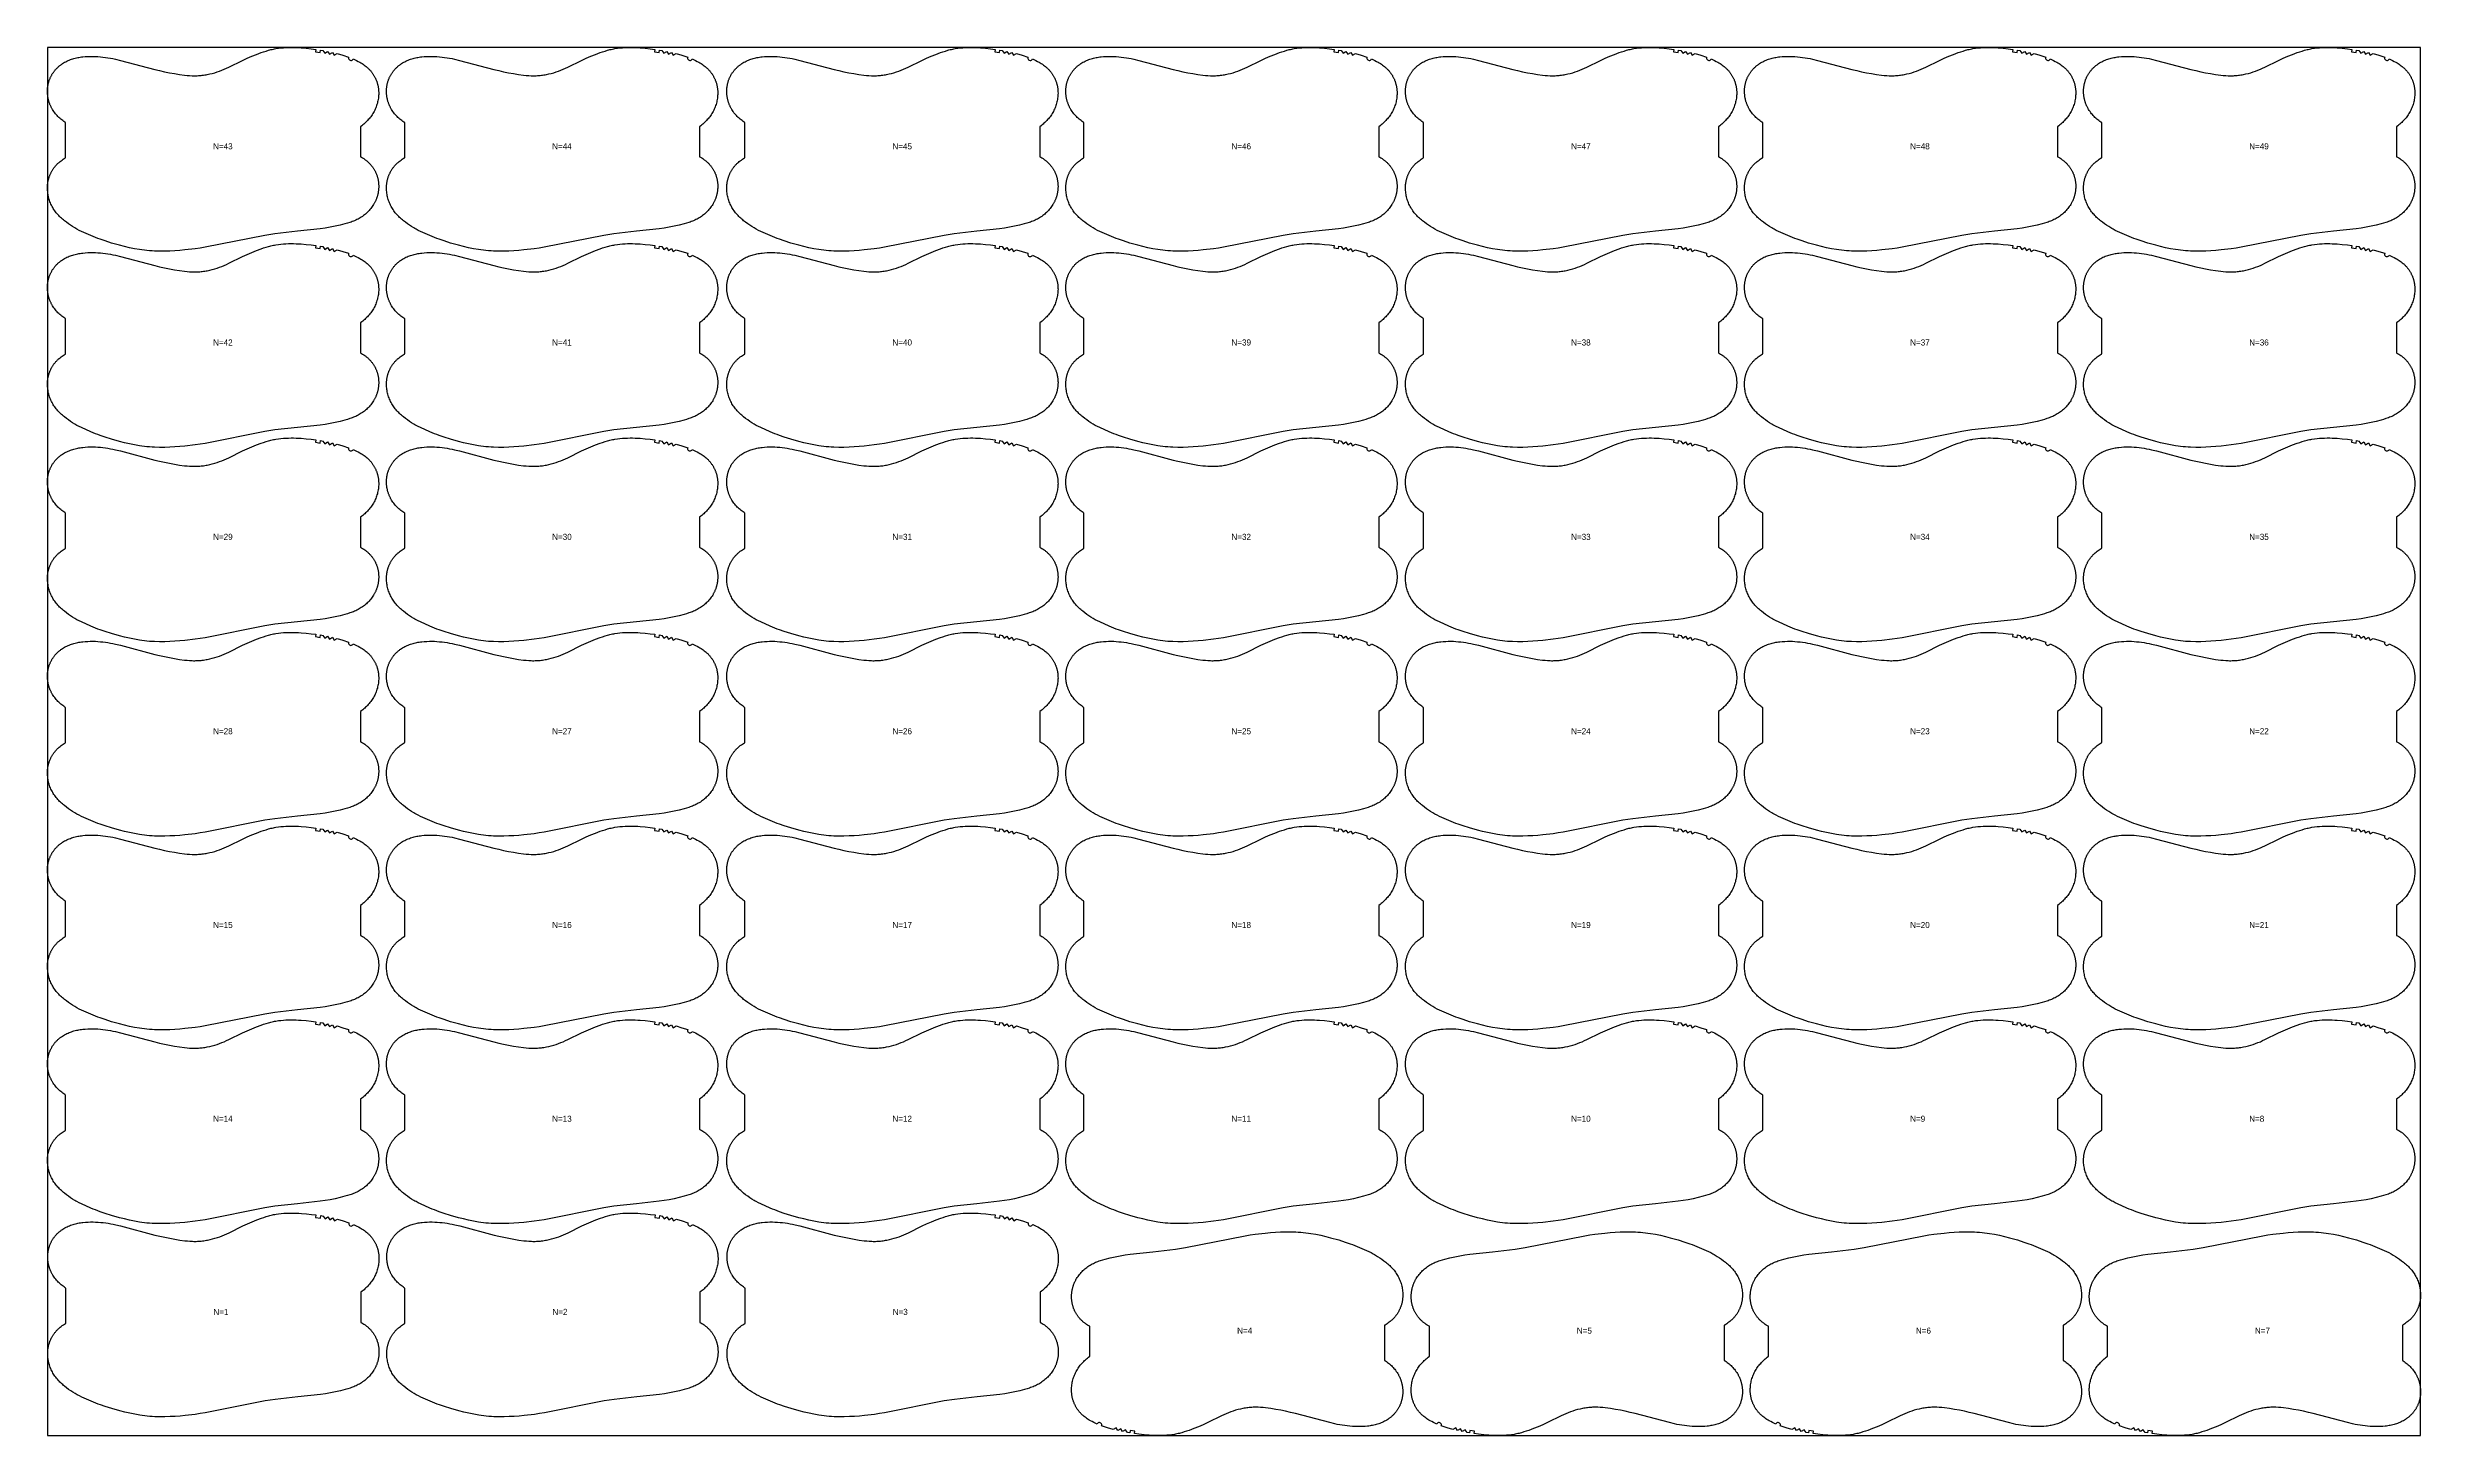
# Model space of a CAD drawing. Header units: inches. Extents: x 0 to 1960, y -78 to 1069.
import ezdxf

# ---------------------------------------------------------------- set-up
doc = ezdxf.new("R2010")
doc.units = ezdxf.units.IN

msp = doc.modelspace()

# ---------------------------------------------------------------- texts
at = {"layer": '1'}
for s, p in [('N=43', (136.7775, 984.8184)), ('N=44', (416.7775, 984.8184)), ('N=45', (697.7775, 984.8184)), ('N=46', (977.7775, 984.8184)), ('N=47', (1258.2775, 984.8184)), ('N=48', (1538.2775, 984.8184)), ('N=49', (1818.2775, 984.8184)), ('N=42', (136.7775, 822.7354)), ('N=41', (416.7775, 822.7354)), ('N=40', (697.7775, 822.7354)), ('N=39', (977.7775, 822.7354)), ('N=38', (1258.2775, 822.7354)), ('N=37', (1538.2775, 822.7354)), ('N=36', (1818.2775, 822.7354)), ('N=29', (136.7775, 662.1524)), ('N=30', (416.7775, 662.1524)), ('N=31', (697.7775, 662.1524)), ('N=32', (977.7775, 662.1524)), ('N=33', (1258.2775, 662.1524)), ('N=34', (1538.2775, 662.1524)), ('N=35', (1818.2775, 662.1524)), ('N=28', (136.7775, 501.5694)), ('N=27', (416.7775, 501.5694)), ('N=26', (697.7775, 501.5694)), ('N=25', (977.7775, 501.5694)), ('N=24', (1258.2775, 501.5694)), ('N=23', (1538.2775, 501.5694)), ('N=22', (1818.2775, 501.5694)), ('N=15', (136.7775, 341.4864)), ('N=16', (416.7775, 341.4864)), ('N=17', (697.7775, 341.4864)), ('N=18', (977.7775, 341.4864)), ('N=19', (1258.2775, 341.4864)), ('N=20', (1538.2775, 341.4864)), ('N=21', (1818.2775, 341.4864)), ('N=14', (136.7775, 181.4034)), ('N=13', (416.7775, 181.4034)), ('N=12', (697.7775, 181.4034)), ('N=11', (977.7775, 181.4034)), ('N=10', (1258.2775, 181.4034)), ('N=9', (1538.2775, 181.4034)), ('N=8', (1818.2775, 181.4034)), ('N=1', (137.0089, 21.821)), ('N=2', (417.0089, 21.821)), ('N=3', (698.0089, 21.821)), ('N=4', (982.5089, 6.321)), ('N=5', (1263.0089, 6.321)), ('N=6', (1543.0089, 6.321)), ('N=7', (1823.0089, 6.321))]:
    msp.add_text(s, height=5, dxfattribs=at).set_placement(p)

# ---------------------------------------------------------------- linework, layer by layer
at = {"layer": '1'}
for points in [[(0, -77.8574), (1959.7864, -77.8574), (1959.7864, 1068.9969), (0, 1068.9969), (0, -77.8574)], [(252.4397, 1059.4924), (255.2459, 1058.19), (256.622, 1057.4821), (257.9776, 1056.7338), (258.8824, 1056.2033), (259.775, 1055.652), (260.6533, 1055.0789), (261.5151, 1054.4827), (262.3585, 1053.862), (263.1814, 1053.2158), (263.9817, 1052.5427), (264.3727, 1052.1957), (264.7573, 1051.8415), (265.1353, 1051.4801), (265.5064, 1051.1115), (265.8706, 1050.7359), (266.2278, 1050.3533), (266.5778, 1049.9641), (266.9206, 1049.5683), (267.2559, 1049.1661), (267.5837, 1048.7577), (267.9039, 1048.3431), (268.2163, 1047.9226), (268.5208, 1047.4963), (268.8173, 1047.0643), (269.1056, 1046.6269), (269.3858, 1046.1841), (269.6575, 1045.7361), (269.9208, 1045.283), (270.1754, 1044.8251), (270.4213, 1044.3625), (270.6585, 1043.8953), (270.8869, 1043.4238), (271.1063, 1042.9481), (271.3167, 1042.4684), (271.518, 1041.9848), (271.7102, 1041.4976), (271.8932, 1041.0068), (272.0668, 1040.5128), (272.231, 1040.0156), (272.3858, 1039.5155), (272.5311, 1039.0125), (272.6667, 1038.5069), (272.7926, 1037.9989), (272.9088, 1037.4887), (273.0151, 1036.9763), (273.1116, 1036.462), (273.1985, 1035.9459), (273.2757, 1035.4283), (273.3433, 1034.9093), (273.4014, 1034.3891), (273.4502, 1033.8678), (273.4895, 1033.3457), (273.5196, 1032.8229), (273.5405, 1032.2996), (273.555, 1031.2521), (273.5335, 1030.2047), (273.4766, 1029.1587), (273.385, 1028.1155), (273.259, 1027.0761), (273.0994, 1026.0414), (272.9066, 1025.0122), (272.6811, 1023.9894), (272.4236, 1022.974), (272.1346, 1021.9668), (271.8145, 1020.9686), (271.464, 1019.9805), (271.083, 1019.0037), (270.6716, 1018.0396), (270.23, 1017.0893), (269.7581, 1016.1542), (269.2559, 1015.2357), (268.7235, 1014.335), (268.161, 1013.4535), (267.5687, 1012.5921), (266.9482, 1011.7507), (266.3015, 1010.9286), (265.6304, 1010.1254), (264.9369, 1009.3404), (264.2229, 1008.5733), (263.4904, 1007.8234), (262.7412, 1007.0902), (261.9772, 1006.3731), (261.1991, 1005.6717), (260.4078, 1004.9856), (259.6041, 1004.3141), (258.555, 1003.483), (258.555, 978.6657), (259.377, 978.2193), (260.2806, 977.6888), (261.1656, 977.128), (262.0306, 976.537), (262.4551, 976.2302), (262.8741, 975.916), (263.2873, 975.5943), (263.6945, 975.2652), (264.0956, 974.9287), (264.4904, 974.5848), (264.8786, 974.2336), (265.2601, 973.8751), (265.6347, 973.5092), (266.0023, 973.1362), (266.3626, 972.7562), (266.7156, 972.3694), (267.0611, 971.9758), (267.399, 971.5756), (267.7291, 971.1689), (268.0512, 970.756), (268.3652, 970.3369), (268.6709, 969.9118), (268.9683, 969.4808), (269.2572, 969.0441), (269.5373, 968.6019), (269.8086, 968.1542), (270.0709, 967.7011), (270.3241, 967.243), (270.568, 966.7798), (270.8026, 966.3119), (271.0278, 965.8393), (271.2436, 965.3624), (271.45, 964.8812), (271.647, 964.396), (271.8344, 963.9071), (272.0123, 963.4146), (272.1806, 962.9187), (272.3393, 962.4196), (272.4884, 961.9175), (272.6278, 961.4127), (272.7575, 960.9052), (272.8774, 960.3954), (272.9876, 959.8835), (273.0879, 959.3696), (273.1784, 958.8539), (273.259, 958.3366), (273.3299, 957.8179), (273.391, 957.298), (273.4424, 956.777), (273.4841, 956.2551), (273.5162, 955.7325), (273.5387, 955.2093), (273.5516, 954.6858), (273.555, 954.1621), (273.5489, 953.6383), (273.5333, 953.1148), (273.5083, 952.5915), (273.4739, 952.0687), (273.4301, 951.5467), (273.377, 951.0254), (273.3147, 950.5052), (273.243, 949.9862), (273.1622, 949.4686), (273.072, 948.9525), (272.9727, 948.4382), (272.8641, 947.9258), (272.7464, 947.4154), (272.6195, 946.9074), (272.4834, 946.4017), (272.3382, 945.8987), (272.1838, 945.3985), (272.0203, 944.9012), (271.8478, 944.4071), (271.6661, 943.9163), (271.4754, 943.429), (271.2756, 942.9454), (271.0668, 942.4656), (270.8491, 941.9897), (270.6227, 941.518), (270.3878, 941.0503), (270.1443, 940.5869), (269.8927, 940.1279), (269.6329, 939.6733), (269.3651, 939.2232), (268.8063, 938.3371), (268.2175, 937.4703), (267.5998, 936.6237), (266.9547, 935.7979), (266.2831, 934.9938), (265.586, 934.212), (264.8643, 933.453), (264.1189, 932.7173), (263.3507, 932.0057), (262.5604, 931.3185), (261.7489, 930.6565), (260.9172, 930.0201), (260.0661, 929.4099), (259.1966, 928.8259), (258.3099, 928.2683), (257.4071, 927.7371), (256.4892, 927.2323), (255.5573, 926.7541), (254.6125, 926.3024), (253.6559, 925.8773), (252.6887, 925.4785), (251.7118, 925.1038), (250.7266, 924.7509), (249.7341, 924.4171), (247.7321, 923.7972), (245.7152, 923.2242), (241.6607, 922.1664), (237.5809, 921.2202), (233.4744, 920.3908), (229.3441, 919.6895), (225.1947, 919.1182), (206.4483, 917.1288), (187.7128, 915.0388), (179.4426, 913.6975), (130.1347, 903.905), (125.9989, 903.2389), (121.8509, 902.6493), (113.5311, 901.6596), (109.3584, 901.2883), (105.1788, 901.0025), (100.9947, 900.7973), (96.8071, 900.6736), (92.6174, 900.64), (88.4293, 900.7285), (86.3373, 900.8297), (84.2477, 900.9719), (82.1614, 901.1561), (80.0795, 901.3832), (78.0025, 901.6535), (75.9311, 901.9643), (71.8053, 902.6934), (67.7035, 903.5445), (63.6241, 904.4974), (59.5658, 905.5369), (52.9491, 907.4251), (47.5251, 909.1337), (43.5522, 910.4671), (41.5807, 911.174), (39.6243, 911.9194), (37.6856, 912.7085), (35.7607, 913.5325), (28.115, 916.9698), (26.2277, 917.8774), (24.367, 918.8353), (23.4493, 919.3382), (22.5407, 919.8575), (20.7503, 920.9428), (18.9955, 922.0866), (17.2762, 923.2841), (15.593, 924.532), (13.9509, 925.8329), (13.1472, 926.5044), (12.3559, 927.1906), (11.5778, 927.8919), (10.8138, 928.609), (10.0646, 929.3422), (9.3321, 930.0921), (8.6181, 930.8592), (7.9246, 931.6442), (7.2535, 932.4474), (6.6068, 933.2695), (5.9863, 934.1109), (5.394, 934.9723), (4.8315, 935.8538), (4.2991, 936.7545), (3.7969, 937.673), (3.325, 938.6081), (2.8834, 939.5584), (2.472, 940.5225), (2.091, 941.4993), (1.7405, 942.4874), (1.4204, 943.4856), (1.1314, 944.4928), (0.8739, 945.5082), (0.6484, 946.531), (0.4556, 947.5602), (0.296, 948.595), (0.17, 949.6343), (0.0784, 950.6775), (0.0215, 951.7235), (0, 952.7709), (0.0145, 953.8184), (0.0354, 954.3417), (0.0655, 954.8645), (0.1048, 955.3866), (0.1536, 955.9079), (0.2117, 956.4281), (0.2793, 956.9471), (0.3565, 957.4647), (0.4434, 957.9808), (0.5399, 958.4951), (0.6462, 959.0075), (0.7624, 959.5177), (0.8883, 960.0258), (1.0239, 960.5313), (1.1692, 961.0343), (1.3239, 961.5344), (1.4882, 962.0316), (1.6618, 962.5256), (1.8448, 963.0164), (2.037, 963.5036), (2.2383, 963.9872), (2.4487, 964.4669), (2.6681, 964.9426), (2.8965, 965.4141), (3.1336, 965.8813), (3.3796, 966.3439), (3.6342, 966.8018), (3.8975, 967.2549), (4.1692, 967.7029), (4.4493, 968.1457), (4.7377, 968.5831), (5.0342, 969.0151), (5.3387, 969.4414), (5.6511, 969.8619), (5.9713, 970.2765), (6.2991, 970.685), (6.6344, 971.0871), (6.9772, 971.4829), (7.3272, 971.8722), (7.6844, 972.2547), (8.0486, 972.6303), (8.4197, 972.9989), (8.7977, 973.3603), (9.1823, 973.7145), (9.5733, 974.0615), (10.3736, 974.7346), (11.1965, 975.3808), (12.0399, 976.0015), (12.9017, 976.5977), (13.78, 977.1708), (14.6725, 977.7221), (15, 977.9141), (15, 1006.9036), (14.3584, 1007.3071), (13.4889, 1007.891), (12.6378, 1008.5013), (11.8061, 1009.1377), (10.9946, 1009.7997), (10.2043, 1010.4868), (9.4361, 1011.1985), (8.6906, 1011.9342), (7.969, 1012.6932), (7.2719, 1013.475), (6.6003, 1014.2791), (5.9552, 1015.1049), (5.3375, 1015.9515), (4.7487, 1016.8183), (4.1899, 1017.7044), (3.9221, 1018.1545), (3.6623, 1018.6091), (3.4107, 1019.0681), (3.1672, 1019.5315), (2.9323, 1019.9992), (2.7058, 1020.4709), (2.4882, 1020.9468), (2.2794, 1021.4265), (2.0796, 1021.9102), (1.8889, 1022.3975), (1.7072, 1022.8883), (1.5347, 1023.3824), (1.3712, 1023.8796), (1.2168, 1024.3799), (1.0716, 1024.8829), (0.9355, 1025.3886), (0.8086, 1025.8966), (0.6909, 1026.407), (0.5823, 1026.9194), (0.483, 1027.4337), (0.3928, 1027.9498), (0.312, 1028.4674), (0.2403, 1028.9864), (0.178, 1029.5066), (0.1249, 1030.0279), (0.0811, 1030.5499), (0.0467, 1031.0727), (0.0217, 1031.5959), (0.0061, 1032.1195), (0, 1032.6433), (0.0034, 1033.167), (0.0163, 1033.6905), (0.0388, 1034.2136), (0.0709, 1034.7363), (0.1126, 1035.2581), (0.164, 1035.7791), (0.2251, 1036.2991), (0.296, 1036.8178), (0.3766, 1037.3351), (0.4671, 1037.8507), (0.5674, 1038.3647), (0.6776, 1038.8766), (0.7975, 1039.3864), (0.9272, 1039.8938), (1.0666, 1040.3987), (1.2157, 1040.9008), (1.3744, 1041.3999), (1.5427, 1041.8958), (1.7206, 1042.3883), (1.908, 1042.8772), (2.105, 1043.3624), (2.3114, 1043.8435), (2.5272, 1044.3205), (2.7524, 1044.7931), (2.987, 1045.261), (3.2309, 1045.7242), (3.4841, 1046.1823), (3.7464, 1046.6353), (4.0177, 1047.0831), (4.2978, 1047.5253), (4.5867, 1047.962), (4.884, 1048.393), (5.1898, 1048.8181), (5.5038, 1049.2372), (5.8259, 1049.6501), (6.156, 1050.0568), (6.4939, 1050.4569), (6.8394, 1050.8506), (7.1924, 1051.2374), (7.5527, 1051.6174), (7.9203, 1051.9904), (8.2949, 1052.3563), (8.6764, 1052.7148), (9.0646, 1053.066), (9.4594, 1053.4099), (9.8605, 1053.7464), (10.2677, 1054.0755), (10.6809, 1054.3972), (11.0999, 1054.7114), (11.5244, 1055.0181), (12.3894, 1055.6092), (13.2744, 1056.17), (14.178, 1056.7005), (15.0985, 1057.2004), (16.0345, 1057.6697), (16.9848, 1058.1087), (17.9483, 1058.518), (18.9239, 1058.898), (19.9103, 1059.2493), (20.9064, 1059.5724), (21.9111, 1059.8676), (22.9233, 1060.1357), (23.9419, 1060.3771), (24.966, 1060.593), (25.9952, 1060.7849), (27.0287, 1060.9539), (28.0658, 1061.1014), (29.106, 1061.2287), (31.1925, 1061.4279), (33.2837, 1061.5604), (35.3772, 1061.6293), (37.4714, 1061.6356), (39.5648, 1061.5809), (41.6557, 1061.467), (43.7433, 1061.2978), (45.8267, 1061.0781), (47.9051, 1060.8124), (49.9776, 1060.5045), (52.0432, 1060.1543), (54.1007, 1059.7611), (56.1489, 1059.324), (60.2182, 1058.3316), (88.5628, 1050.8064), (92.6364, 1049.8281), (96.7269, 1048.9229), (100.834, 1048.0968), (104.9557, 1047.3472), (109.0906, 1046.6773), (113.2429, 1046.122), (115.3269, 1045.9017), (117.4154, 1045.7323), (119.5068, 1045.6254), (120.5532, 1045.599), (121.5999, 1045.5925), (122.6466, 1045.6071), (123.6929, 1045.6428), (124.7386, 1045.6992), (125.7831, 1045.7759), (126.826, 1045.8726), (127.867, 1045.989), (128.9057, 1046.1246), (129.9416, 1046.2792), (130.9745, 1046.4523), (132.004, 1046.6435), (134.0527, 1047.0778), (136.0868, 1047.5781), (138.1052, 1048.14), (140.1067, 1048.7601), (142.089, 1049.4382), (144.0497, 1050.175), (145.9865, 1050.9709), (147.8982, 1051.8243), (149.7896, 1052.7233), (161.0331, 1058.3415), (164.8468, 1060.0748), (168.707, 1061.703), (172.6029, 1063.2417), (176.5326, 1064.6945), (178.5109, 1065.3865), (180.5009, 1066.0423), (182.5056, 1066.6471), (183.5144, 1066.9256), (184.528, 1067.1858), (185.5467, 1067.4261), (186.5701, 1067.6468), (187.5977, 1067.8483), (188.6291, 1068.0312), (190.7011, 1068.3434), (192.7822, 1068.5877), (194.8689, 1068.769), (196.9596, 1068.8933), (199.0529, 1068.9671), (201.1475, 1068.9969), (203.2424, 1068.988), (205.3365, 1068.9413), (207.4294, 1068.8564), (209.5201, 1068.733), (213.6937, 1068.3766), (217.8567, 1067.9042), (221.5279, 1067.4159), (221.2469, 1065.4357), (225.161, 1064.8402), (225.4823, 1066.8142), (227.4545, 1066.4821), (229.0556, 1064.1611), (231.3864, 1065.747), (232.9225, 1063.3845), (235.296, 1064.9025), (236.7578, 1062.4941), (239.1773, 1063.9374), (243.9681, 1062.5097), (248.7254, 1060.9743), (248.5962, 1060.3678), (248.6591, 1059.7509), (248.9079, 1059.183), (249.3187, 1058.7185), (249.852, 1058.4023), (250.4566, 1058.2646), (251.0743, 1058.3187), (251.6457, 1058.5594), (252.1159, 1058.9636), (252.4397, 1059.4924)], [(532.4397, 1059.4924), (535.2459, 1058.19), (536.622, 1057.4821), (537.9776, 1056.7338), (538.8824, 1056.2033), (539.775, 1055.652), (540.6533, 1055.0789), (541.5151, 1054.4827), (542.3585, 1053.862), (543.1814, 1053.2158), (543.9817, 1052.5427), (544.3727, 1052.1957), (544.7573, 1051.8415), (545.1353, 1051.4801), (545.5064, 1051.1115), (545.8706, 1050.7359), (546.2278, 1050.3533), (546.5778, 1049.9641), (546.9206, 1049.5683), (547.2559, 1049.1661), (547.5837, 1048.7577), (547.9039, 1048.3431), (548.2163, 1047.9226), (548.5208, 1047.4963), (548.8173, 1047.0643), (549.1056, 1046.6269), (549.3858, 1046.1841), (549.6575, 1045.7361), (549.9208, 1045.283), (550.1754, 1044.8251), (550.4213, 1044.3625), (550.6585, 1043.8953), (550.8869, 1043.4238), (551.1063, 1042.9481), (551.3167, 1042.4684), (551.518, 1041.9848), (551.7102, 1041.4976), (551.8932, 1041.0068), (552.0668, 1040.5128), (552.231, 1040.0156), (552.3858, 1039.5155), (552.5311, 1039.0125), (552.6667, 1038.5069), (552.7926, 1037.9989), (552.9088, 1037.4887), (553.0151, 1036.9763), (553.1116, 1036.462), (553.1985, 1035.9459), (553.2757, 1035.4283), (553.3433, 1034.9093), (553.4014, 1034.3891), (553.4502, 1033.8678), (553.4895, 1033.3457), (553.5196, 1032.8229), (553.5405, 1032.2996), (553.555, 1031.2521), (553.5335, 1030.2047), (553.4766, 1029.1587), (553.385, 1028.1155), (553.259, 1027.0761), (553.0994, 1026.0414), (552.9066, 1025.0122), (552.6811, 1023.9894), (552.4236, 1022.974), (552.1346, 1021.9668), (551.8145, 1020.9686), (551.464, 1019.9805), (551.083, 1019.0037), (550.6716, 1018.0396), (550.23, 1017.0893), (549.7581, 1016.1542), (549.2559, 1015.2357), (548.7235, 1014.335), (548.161, 1013.4535), (547.5687, 1012.5921), (546.9482, 1011.7507), (546.3015, 1010.9286), (545.6304, 1010.1254), (544.9369, 1009.3404), (544.2229, 1008.5733), (543.4904, 1007.8234), (542.7412, 1007.0902), (541.9772, 1006.3731), (541.1991, 1005.6717), (540.4078, 1004.9856), (539.6041, 1004.3141), (538.555, 1003.483), (538.555, 978.6657), (539.377, 978.2193), (540.2806, 977.6888), (541.1656, 977.128), (542.0306, 976.537), (542.4551, 976.2302), (542.8741, 975.916), (543.2873, 975.5943), (543.6945, 975.2652), (544.0956, 974.9287), (544.4904, 974.5848), (544.8786, 974.2336), (545.2601, 973.8751), (545.6347, 973.5092), (546.0023, 973.1362), (546.3626, 972.7562), (546.7156, 972.3694), (547.0611, 971.9758), (547.399, 971.5756), (547.7291, 971.1689), (548.0512, 970.756), (548.3652, 970.3369), (548.6709, 969.9118), (548.9683, 969.4808), (549.2572, 969.0441), (549.5373, 968.6019), (549.8086, 968.1542), (550.0709, 967.7011), (550.3241, 967.243), (550.568, 966.7798), (550.8026, 966.3119), (551.0278, 965.8393), (551.2436, 965.3624), (551.45, 964.8812), (551.647, 964.396), (551.8344, 963.9071), (552.0123, 963.4146), (552.1806, 962.9187), (552.3393, 962.4196), (552.4884, 961.9175), (552.6278, 961.4127), (552.7575, 960.9052), (552.8774, 960.3954), (552.9876, 959.8835), (553.0879, 959.3696), (553.1784, 958.8539), (553.259, 958.3366), (553.3299, 957.8179), (553.391, 957.298), (553.4424, 956.777), (553.4841, 956.2551), (553.5162, 955.7325), (553.5387, 955.2093), (553.5516, 954.6858), (553.555, 954.1621), (553.5489, 953.6383), (553.5333, 953.1148), (553.5083, 952.5915), (553.4739, 952.0687), (553.4301, 951.5467), (553.377, 951.0254), (553.3147, 950.5052), (553.243, 949.9862), (553.1622, 949.4686), (553.072, 948.9525), (552.9727, 948.4382), (552.8641, 947.9258), (552.7464, 947.4154), (552.6195, 946.9074), (552.4834, 946.4017), (552.3382, 945.8987), (552.1838, 945.3985), (552.0203, 944.9012), (551.8478, 944.4071), (551.6661, 943.9163), (551.4754, 943.429), (551.2756, 942.9454), (551.0668, 942.4656), (550.8491, 941.9897), (550.6227, 941.518), (550.3878, 941.0503), (550.1443, 940.5869), (549.8927, 940.1279), (549.6329, 939.6733), (549.3651, 939.2232), (548.8063, 938.3371), (548.2175, 937.4703), (547.5998, 936.6237), (546.9547, 935.7979), (546.2831, 934.9938), (545.586, 934.212), (544.8643, 933.453), (544.1189, 932.7173), (543.3507, 932.0057), (542.5604, 931.3185), (541.7489, 930.6565), (540.9172, 930.0201), (540.0661, 929.4099), (539.1966, 928.8259), (538.3099, 928.2683), (537.4071, 927.7371), (536.4892, 927.2323), (535.5573, 926.7541), (534.6125, 926.3024), (533.6559, 925.8773), (532.6887, 925.4785), (531.7118, 925.1038), (530.7266, 924.7509), (529.7341, 924.4171), (527.7321, 923.7972), (525.7152, 923.2242), (521.6607, 922.1664), (517.5809, 921.2202), (513.4744, 920.3908), (509.3441, 919.6895), (505.1947, 919.1182), (486.4483, 917.1288), (467.7128, 915.0388), (459.4426, 913.6975), (410.1347, 903.905), (405.9989, 903.2389), (401.8509, 902.6493), (393.5311, 901.6596), (389.3584, 901.2883), (385.1788, 901.0025), (380.9947, 900.7973), (376.8071, 900.6736), (372.6174, 900.64), (368.4293, 900.7285), (366.3373, 900.8297), (364.2477, 900.9719), (362.1614, 901.1561), (360.0795, 901.3832), (358.0025, 901.6535), (355.9311, 901.9643), (351.8053, 902.6934), (347.7035, 903.5445), (343.6241, 904.4974), (339.5658, 905.5369), (332.9491, 907.4251), (327.5251, 909.1337), (323.5522, 910.4671), (321.5807, 911.174), (319.6243, 911.9194), (317.6856, 912.7085), (315.7607, 913.5325), (308.115, 916.9698), (306.2277, 917.8774), (304.367, 918.8353), (303.4493, 919.3382), (302.5407, 919.8575), (300.7503, 920.9428), (298.9955, 922.0866), (297.2762, 923.2841), (295.593, 924.532), (293.9509, 925.8329), (293.1472, 926.5044), (292.3559, 927.1906), (291.5778, 927.8919), (290.8138, 928.609), (290.0646, 929.3422), (289.3321, 930.0921), (288.6181, 930.8592), (287.9246, 931.6442), (287.2535, 932.4474), (286.6068, 933.2695), (285.9863, 934.1109), (285.394, 934.9723), (284.8315, 935.8538), (284.2991, 936.7545), (283.7969, 937.673), (283.325, 938.6081), (282.8834, 939.5584), (282.472, 940.5225), (282.091, 941.4993), (281.7405, 942.4874), (281.4204, 943.4856), (281.1314, 944.4928), (280.8739, 945.5082), (280.6484, 946.531), (280.4556, 947.5602), (280.296, 948.595), (280.17, 949.6343), (280.0784, 950.6775), (280.0215, 951.7235), (280, 952.7709), (280.0145, 953.8184), (280.0354, 954.3417), (280.0655, 954.8645), (280.1048, 955.3866), (280.1536, 955.9079), (280.2117, 956.4281), (280.2793, 956.9471), (280.3565, 957.4647), (280.4434, 957.9808), (280.5399, 958.4951), (280.6462, 959.0075), (280.7624, 959.5177), (280.8883, 960.0258), (281.0239, 960.5313), (281.1692, 961.0343), (281.3239, 961.5344), (281.4882, 962.0316), (281.6618, 962.5256), (281.8448, 963.0164), (282.037, 963.5036), (282.2383, 963.9872), (282.4487, 964.4669), (282.6681, 964.9426), (282.8965, 965.4141), (283.1336, 965.8813), (283.3796, 966.3439), (283.6342, 966.8018), (283.8975, 967.2549), (284.1692, 967.7029), (284.4493, 968.1457), (284.7377, 968.5831), (285.0342, 969.0151), (285.3387, 969.4414), (285.6511, 969.8619), (285.9713, 970.2765), (286.2991, 970.685), (286.6344, 971.0871), (286.9772, 971.4829), (287.3272, 971.8722), (287.6844, 972.2547), (288.0486, 972.6303), (288.4197, 972.9989), (288.7977, 973.3603), (289.1823, 973.7145), (289.5733, 974.0615), (290.3736, 974.7346), (291.1965, 975.3808), (292.0399, 976.0015), (292.9017, 976.5977), (293.78, 977.1708), (294.6725, 977.7221), (295, 977.9141), (295, 1006.9036), (294.3584, 1007.3071), (293.4889, 1007.891), (292.6378, 1008.5013), (291.8061, 1009.1377), (290.9946, 1009.7997), (290.2043, 1010.4868), (289.4361, 1011.1985), (288.6906, 1011.9342), (287.969, 1012.6932), (287.2719, 1013.475), (286.6003, 1014.2791), (285.9552, 1015.1049), (285.3375, 1015.9515), (284.7487, 1016.8183), (284.1899, 1017.7044), (283.9221, 1018.1545), (283.6623, 1018.6091), (283.4107, 1019.0681), (283.1672, 1019.5315), (282.9323, 1019.9992), (282.7058, 1020.4709), (282.4882, 1020.9468), (282.2794, 1021.4265), (282.0796, 1021.9102), (281.8889, 1022.3975), (281.7072, 1022.8883), (281.5347, 1023.3824), (281.3712, 1023.8796), (281.2168, 1024.3799), (281.0716, 1024.8829), (280.9355, 1025.3886), (280.8086, 1025.8966), (280.6909, 1026.407), (280.5823, 1026.9194), (280.483, 1027.4337), (280.3928, 1027.9498), (280.312, 1028.4674), (280.2403, 1028.9864), (280.178, 1029.5066), (280.1249, 1030.0279), (280.0811, 1030.5499), (280.0467, 1031.0727), (280.0217, 1031.5959), (280.0061, 1032.1195), (280, 1032.6433), (280.0034, 1033.167), (280.0163, 1033.6905), (280.0388, 1034.2136), (280.0709, 1034.7363), (280.1126, 1035.2581), (280.164, 1035.7791), (280.2251, 1036.2991), (280.296, 1036.8178), (280.3766, 1037.3351), (280.4671, 1037.8507), (280.5674, 1038.3647), (280.6776, 1038.8766), (280.7975, 1039.3864), (280.9272, 1039.8938), (281.0666, 1040.3987), (281.2157, 1040.9008), (281.3744, 1041.3999), (281.5427, 1041.8958), (281.7206, 1042.3883), (281.908, 1042.8772), (282.105, 1043.3624), (282.3114, 1043.8435), (282.5272, 1044.3205), (282.7524, 1044.7931), (282.987, 1045.261), (283.2309, 1045.7242), (283.4841, 1046.1823), (283.7464, 1046.6353), (284.0177, 1047.0831), (284.2978, 1047.5253), (284.5867, 1047.962), (284.884, 1048.393), (285.1898, 1048.8181), (285.5038, 1049.2372), (285.8259, 1049.6501), (286.156, 1050.0568), (286.4939, 1050.4569), (286.8394, 1050.8506), (287.1924, 1051.2374), (287.5527, 1051.6174), (287.9203, 1051.9904), (288.2949, 1052.3563), (288.6764, 1052.7148), (289.0646, 1053.066), (289.4594, 1053.4099), (289.8605, 1053.7464), (290.2677, 1054.0755), (290.6809, 1054.3972), (291.0999, 1054.7114), (291.5244, 1055.0181), (292.3894, 1055.6092), (293.2744, 1056.17), (294.178, 1056.7005), (295.0985, 1057.2004), (296.0345, 1057.6697), (296.9848, 1058.1087), (297.9483, 1058.518), (298.9239, 1058.898), (299.9103, 1059.2493), (300.9064, 1059.5724), (301.9111, 1059.8676), (302.9233, 1060.1357), (303.9419, 1060.3771), (304.966, 1060.593), (305.9952, 1060.7849), (307.0287, 1060.9539), (308.0658, 1061.1014), (309.106, 1061.2287), (311.1925, 1061.4279), (313.2837, 1061.5604), (315.3772, 1061.6293), (317.4714, 1061.6356), (319.5648, 1061.5809), (321.6557, 1061.467), (323.7433, 1061.2978), (325.8267, 1061.0781), (327.9051, 1060.8124), (329.9776, 1060.5045), (332.0432, 1060.1543), (334.1007, 1059.7611), (336.1489, 1059.324), (340.2182, 1058.3316), (368.5628, 1050.8064), (372.6364, 1049.8281), (376.7269, 1048.9229), (380.834, 1048.0968), (384.9557, 1047.3472), (389.0906, 1046.6773), (393.2429, 1046.122), (395.3269, 1045.9017), (397.4154, 1045.7323), (399.5068, 1045.6254), (400.5532, 1045.599), (401.5999, 1045.5925), (402.6466, 1045.6071), (403.6929, 1045.6428), (404.7386, 1045.6992), (405.7831, 1045.7759), (406.826, 1045.8726), (407.867, 1045.989), (408.9057, 1046.1246), (409.9416, 1046.2792), (410.9745, 1046.4523), (412.004, 1046.6435), (414.0527, 1047.0778), (416.0868, 1047.5781), (418.1052, 1048.14), (420.1067, 1048.7601), (422.089, 1049.4382), (424.0497, 1050.175), (425.9865, 1050.9709), (427.8982, 1051.8243), (429.7896, 1052.7233), (441.0331, 1058.3415), (444.8468, 1060.0748), (448.707, 1061.703), (452.6029, 1063.2417), (456.5326, 1064.6945), (458.5109, 1065.3865), (460.5009, 1066.0423), (462.5056, 1066.6471), (463.5144, 1066.9256), (464.528, 1067.1858), (465.5467, 1067.4261), (466.5701, 1067.6468), (467.5977, 1067.8483), (468.6291, 1068.0312), (470.7011, 1068.3434), (472.7822, 1068.5877), (474.8689, 1068.769), (476.9596, 1068.8933), (479.0529, 1068.9671), (481.1475, 1068.9969), (483.2424, 1068.988), (485.3365, 1068.9413), (487.4294, 1068.8564), (489.5201, 1068.733), (493.6937, 1068.3766), (497.8567, 1067.9042), (501.5279, 1067.4159), (501.2469, 1065.4357), (505.161, 1064.8402), (505.4823, 1066.8142), (507.4545, 1066.4821), (509.0556, 1064.1611), (511.3864, 1065.747), (512.9225, 1063.3845), (515.296, 1064.9025), (516.7578, 1062.4941), (519.1773, 1063.9374), (523.9681, 1062.5097), (528.7254, 1060.9743), (528.5962, 1060.3678), (528.6591, 1059.7509), (528.9079, 1059.183), (529.3187, 1058.7185), (529.852, 1058.4023), (530.4566, 1058.2646), (531.0743, 1058.3187), (531.6457, 1058.5594), (532.1159, 1058.9636), (532.4397, 1059.4924)], [(813.4397, 1059.4924), (816.2459, 1058.19), (817.622, 1057.4821), (818.9776, 1056.7338), (819.8824, 1056.2033), (820.775, 1055.652), (821.6533, 1055.0789), (822.5151, 1054.4827), (823.3585, 1053.862), (824.1814, 1053.2158), (824.9817, 1052.5427), (825.3727, 1052.1957), (825.7573, 1051.8415), (826.1353, 1051.4801), (826.5064, 1051.1115), (826.8706, 1050.7359), (827.2278, 1050.3533), (827.5778, 1049.9641), (827.9206, 1049.5683), (828.2559, 1049.1661), (828.5837, 1048.7577), (828.9039, 1048.3431), (829.2163, 1047.9226), (829.5208, 1047.4963), (829.8173, 1047.0643), (830.1056, 1046.6269), (830.3858, 1046.1841), (830.6575, 1045.7361), (830.9208, 1045.283), (831.1754, 1044.8251), (831.4213, 1044.3625), (831.6585, 1043.8953), (831.8869, 1043.4238), (832.1063, 1042.9481), (832.3167, 1042.4684), (832.518, 1041.9848), (832.7102, 1041.4976), (832.8932, 1041.0068), (833.0668, 1040.5128), (833.231, 1040.0156), (833.3858, 1039.5155), (833.5311, 1039.0125), (833.6667, 1038.5069), (833.7926, 1037.9989), (833.9088, 1037.4887), (834.0151, 1036.9763), (834.1116, 1036.462), (834.1985, 1035.9459), (834.2757, 1035.4283), (834.3433, 1034.9093), (834.4014, 1034.3891), (834.4502, 1033.8678), (834.4895, 1033.3457), (834.5196, 1032.8229), (834.5405, 1032.2996), (834.555, 1031.2521), (834.5335, 1030.2047), (834.4766, 1029.1587), (834.385, 1028.1155), (834.259, 1027.0761), (834.0994, 1026.0414), (833.9066, 1025.0122), (833.6811, 1023.9894), (833.4236, 1022.974), (833.1346, 1021.9668), (832.8145, 1020.9686), (832.464, 1019.9805), (832.083, 1019.0037), (831.6716, 1018.0396), (831.23, 1017.0893), (830.7581, 1016.1542), (830.2559, 1015.2357), (829.7235, 1014.335), (829.161, 1013.4535), (828.5687, 1012.5921), (827.9482, 1011.7507), (827.3015, 1010.9286), (826.6304, 1010.1254), (825.9369, 1009.3404), (825.2229, 1008.5733), (824.4904, 1007.8234), (823.7412, 1007.0902), (822.9772, 1006.3731), (822.1991, 1005.6717), (821.4078, 1004.9856), (820.6041, 1004.3141), (819.555, 1003.483), (819.555, 978.6657), (820.377, 978.2193), (821.2806, 977.6888), (822.1656, 977.128), (823.0306, 976.537), (823.4551, 976.2302), (823.8741, 975.916), (824.2873, 975.5943), (824.6945, 975.2652), (825.0956, 974.9287), (825.4904, 974.5848), (825.8786, 974.2336), (826.2601, 973.8751), (826.6347, 973.5092), (827.0023, 973.1362), (827.3626, 972.7562), (827.7156, 972.3694), (828.0611, 971.9758), (828.399, 971.5756), (828.7291, 971.1689), (829.0512, 970.756), (829.3652, 970.3369), (829.6709, 969.9118), (829.9683, 969.4808), (830.2572, 969.0441), (830.5373, 968.6019), (830.8086, 968.1542), (831.0709, 967.7011), (831.3241, 967.243), (831.568, 966.7798), (831.8026, 966.3119), (832.0278, 965.8393), (832.2436, 965.3624), (832.45, 964.8812), (832.647, 964.396), (832.8344, 963.9071), (833.0123, 963.4146), (833.1806, 962.9187), (833.3393, 962.4196), (833.4884, 961.9175), (833.6278, 961.4127), (833.7575, 960.9052), (833.8774, 960.3954), (833.9876, 959.8835), (834.0879, 959.3696), (834.1784, 958.8539), (834.259, 958.3366), (834.3299, 957.8179), (834.391, 957.298), (834.4424, 956.777), (834.4841, 956.2551), (834.5162, 955.7325), (834.5387, 955.2093), (834.5516, 954.6858), (834.555, 954.1621), (834.5489, 953.6383), (834.5333, 953.1148), (834.5083, 952.5915), (834.4739, 952.0687), (834.4301, 951.5467), (834.377, 951.0254), (834.3147, 950.5052), (834.243, 949.9862), (834.1622, 949.4686), (834.072, 948.9525), (833.9727, 948.4382), (833.8641, 947.9258), (833.7464, 947.4154), (833.6195, 946.9074), (833.4834, 946.4017), (833.3382, 945.8987), (833.1838, 945.3985), (833.0203, 944.9012), (832.8478, 944.4071), (832.6661, 943.9163), (832.4754, 943.429), (832.2756, 942.9454), (832.0668, 942.4656), (831.8491, 941.9897), (831.6227, 941.518), (831.3878, 941.0503), (831.1443, 940.5869), (830.8927, 940.1279), (830.6329, 939.6733), (830.3651, 939.2232), (829.8063, 938.3371), (829.2175, 937.4703), (828.5998, 936.6237), (827.9547, 935.7979), (827.2831, 934.9938), (826.586, 934.212), (825.8643, 933.453), (825.1189, 932.7173), (824.3507, 932.0057), (823.5604, 931.3185), (822.7489, 930.6565), (821.9172, 930.0201), (821.0661, 929.4099), (820.1966, 928.8259), (819.3099, 928.2683), (818.4071, 927.7371), (817.4892, 927.2323), (816.5573, 926.7541), (815.6125, 926.3024), (814.6559, 925.8773), (813.6887, 925.4785), (812.7118, 925.1038), (811.7266, 924.7509), (810.7341, 924.4171), (808.7321, 923.7972), (806.7152, 923.2242), (802.6607, 922.1664), (798.5809, 921.2202), (794.4744, 920.3908), (790.3441, 919.6895), (786.1947, 919.1182), (767.4483, 917.1288), (748.7128, 915.0388), (740.4426, 913.6975), (691.1347, 903.905), (686.9989, 903.2389), (682.8509, 902.6493), (674.5311, 901.6596), (670.3584, 901.2883), (666.1788, 901.0025), (661.9947, 900.7973), (657.8071, 900.6736), (653.6174, 900.64), (649.4293, 900.7285), (647.3373, 900.8297), (645.2477, 900.9719), (643.1614, 901.1561), (641.0795, 901.3832), (639.0025, 901.6535), (636.9311, 901.9643), (632.8053, 902.6934), (628.7035, 903.5445), (624.6241, 904.4974), (620.5658, 905.5369), (613.9491, 907.4251), (608.5251, 909.1337), (604.5522, 910.4671), (602.5807, 911.174), (600.6243, 911.9194), (598.6856, 912.7085), (596.7607, 913.5325), (589.115, 916.9698), (587.2277, 917.8774), (585.367, 918.8353), (584.4493, 919.3382), (583.5407, 919.8575), (581.7503, 920.9428), (579.9955, 922.0866), (578.2762, 923.2841), (576.593, 924.532), (574.9509, 925.8329), (574.1472, 926.5044), (573.3559, 927.1906), (572.5778, 927.8919), (571.8138, 928.609), (571.0646, 929.3422), (570.3321, 930.0921), (569.6181, 930.8592), (568.9246, 931.6442), (568.2535, 932.4474), (567.6068, 933.2695), (566.9863, 934.1109), (566.394, 934.9723), (565.8315, 935.8538), (565.2991, 936.7545), (564.7969, 937.673), (564.325, 938.6081), (563.8834, 939.5584), (563.472, 940.5225), (563.091, 941.4993), (562.7405, 942.4874), (562.4204, 943.4856), (562.1314, 944.4928), (561.8739, 945.5082), (561.6484, 946.531), (561.4556, 947.5602), (561.296, 948.595), (561.17, 949.6343), (561.0784, 950.6775), (561.0215, 951.7235), (561, 952.7709), (561.0145, 953.8184), (561.0354, 954.3417), (561.0655, 954.8645), (561.1048, 955.3866), (561.1536, 955.9079), (561.2117, 956.4281), (561.2793, 956.9471), (561.3565, 957.4647), (561.4434, 957.9808), (561.5399, 958.4951), (561.6462, 959.0075), (561.7624, 959.5177), (561.8883, 960.0258), (562.0239, 960.5313), (562.1692, 961.0343), (562.3239, 961.5344), (562.4882, 962.0316), (562.6618, 962.5256), (562.8448, 963.0164), (563.037, 963.5036), (563.2383, 963.9872), (563.4487, 964.4669), (563.6681, 964.9426), (563.8965, 965.4141), (564.1336, 965.8813), (564.3796, 966.3439), (564.6342, 966.8018), (564.8975, 967.2549), (565.1692, 967.7029), (565.4493, 968.1457), (565.7377, 968.5831), (566.0342, 969.0151), (566.3387, 969.4414), (566.6511, 969.8619), (566.9713, 970.2765), (567.2991, 970.685), (567.6344, 971.0871), (567.9772, 971.4829), (568.3272, 971.8722), (568.6844, 972.2547), (569.0486, 972.6303), (569.4197, 972.9989), (569.7977, 973.3603), (570.1823, 973.7145), (570.5733, 974.0615), (571.3736, 974.7346), (572.1965, 975.3808), (573.0399, 976.0015), (573.9017, 976.5977), (574.78, 977.1708), (575.6725, 977.7221), (576, 977.9141), (576, 1006.9036), (575.3584, 1007.3071), (574.4889, 1007.891), (573.6378, 1008.5013), (572.8061, 1009.1377), (571.9946, 1009.7997), (571.2043, 1010.4868), (570.4361, 1011.1985), (569.6906, 1011.9342), (568.969, 1012.6932), (568.2719, 1013.475), (567.6003, 1014.2791), (566.9552, 1015.1049), (566.3375, 1015.9515), (565.7487, 1016.8183), (565.1899, 1017.7044), (564.9221, 1018.1545), (564.6623, 1018.6091), (564.4107, 1019.0681), (564.1672, 1019.5315), (563.9323, 1019.9992), (563.7058, 1020.4709), (563.4882, 1020.9468), (563.2794, 1021.4265), (563.0796, 1021.9102), (562.8889, 1022.3975), (562.7072, 1022.8883), (562.5347, 1023.3824), (562.3712, 1023.8796), (562.2168, 1024.3799), (562.0716, 1024.8829), (561.9355, 1025.3886), (561.8086, 1025.8966), (561.6909, 1026.407), (561.5823, 1026.9194), (561.483, 1027.4337), (561.3928, 1027.9498), (561.312, 1028.4674), (561.2403, 1028.9864), (561.178, 1029.5066), (561.1249, 1030.0279), (561.0811, 1030.5499), (561.0467, 1031.0727), (561.0217, 1031.5959), (561.0061, 1032.1195), (561, 1032.6433), (561.0034, 1033.167), (561.0163, 1033.6905), (561.0388, 1034.2136), (561.0709, 1034.7363), (561.1126, 1035.2581), (561.164, 1035.7791), (561.2251, 1036.2991), (561.296, 1036.8178), (561.3766, 1037.3351), (561.4671, 1037.8507), (561.5674, 1038.3647), (561.6776, 1038.8766), (561.7975, 1039.3864), (561.9272, 1039.8938), (562.0666, 1040.3987), (562.2157, 1040.9008), (562.3744, 1041.3999), (562.5427, 1041.8958), (562.7206, 1042.3883), (562.908, 1042.8772), (563.105, 1043.3624), (563.3114, 1043.8435), (563.5272, 1044.3205), (563.7524, 1044.7931), (563.987, 1045.261), (564.2309, 1045.7242), (564.4841, 1046.1823), (564.7464, 1046.6353), (565.0177, 1047.0831), (565.2978, 1047.5253), (565.5867, 1047.962), (565.884, 1048.393), (566.1898, 1048.8181), (566.5038, 1049.2372), (566.8259, 1049.6501), (567.156, 1050.0568), (567.4939, 1050.4569), (567.8394, 1050.8506), (568.1924, 1051.2374), (568.5527, 1051.6174), (568.9203, 1051.9904), (569.2949, 1052.3563), (569.6764, 1052.7148), (570.0646, 1053.066), (570.4594, 1053.4099), (570.8605, 1053.7464), (571.2677, 1054.0755), (571.6809, 1054.3972), (572.0999, 1054.7114), (572.5244, 1055.0181), (573.3894, 1055.6092), (574.2744, 1056.17), (575.178, 1056.7005), (576.0985, 1057.2004), (577.0345, 1057.6697), (577.9848, 1058.1087), (578.9483, 1058.518), (579.9239, 1058.898), (580.9103, 1059.2493), (581.9064, 1059.5724), (582.9111, 1059.8676), (583.9233, 1060.1357), (584.9419, 1060.3771), (585.966, 1060.593), (586.9952, 1060.7849), (588.0287, 1060.9539), (589.0658, 1061.1014), (590.106, 1061.2287), (592.1925, 1061.4279), (594.2837, 1061.5604), (596.3772, 1061.6293), (598.4714, 1061.6356), (600.5648, 1061.5809), (602.6557, 1061.467), (604.7433, 1061.2978), (606.8267, 1061.0781), (608.9051, 1060.8124), (610.9776, 1060.5045), (613.0432, 1060.1543), (615.1007, 1059.7611), (617.1489, 1059.324), (621.2182, 1058.3316), (649.5628, 1050.8064), (653.6364, 1049.8281), (657.7269, 1048.9229), (661.834, 1048.0968), (665.9557, 1047.3472), (670.0906, 1046.6773), (674.2429, 1046.122), (676.3269, 1045.9017), (678.4154, 1045.7323), (680.5068, 1045.6254), (681.5532, 1045.599), (682.5999, 1045.5925), (683.6466, 1045.6071), (684.6929, 1045.6428), (685.7386, 1045.6992), (686.7831, 1045.7759), (687.826, 1045.8726), (688.867, 1045.989), (689.9057, 1046.1246), (690.9416, 1046.2792), (691.9745, 1046.4523), (693.004, 1046.6435), (695.0527, 1047.0778), (697.0868, 1047.5781), (699.1052, 1048.14), (701.1067, 1048.7601), (703.089, 1049.4382), (705.0497, 1050.175), (706.9865, 1050.9709), (708.8982, 1051.8243), (710.7896, 1052.7233), (722.0331, 1058.3415), (725.8468, 1060.0748), (729.707, 1061.703), (733.6029, 1063.2417), (737.5326, 1064.6945), (739.5109, 1065.3865), (741.5009, 1066.0423), (743.5056, 1066.6471), (744.5144, 1066.9256), (745.528, 1067.1858), (746.5467, 1067.4261), (747.5701, 1067.6468), (748.5977, 1067.8483), (749.6291, 1068.0312), (751.7011, 1068.3434), (753.7822, 1068.5877), (755.8689, 1068.769), (757.9596, 1068.8933), (760.0529, 1068.9671), (762.1475, 1068.9969), (764.2424, 1068.988), (766.3365, 1068.9413), (768.4294, 1068.8564), (770.5201, 1068.733), (774.6937, 1068.3766), (778.8567, 1067.9042), (782.5279, 1067.4159), (782.2469, 1065.4357), (786.161, 1064.8402), (786.4823, 1066.8142), (788.4545, 1066.4821), (790.0556, 1064.1611), (792.3864, 1065.747), (793.9225, 1063.3845), (796.296, 1064.9025), (797.7578, 1062.4941), (800.1773, 1063.9374), (804.9681, 1062.5097), (809.7254, 1060.9743), (809.5962, 1060.3678), (809.6591, 1059.7509), (809.9079, 1059.183), (810.3187, 1058.7185), (810.852, 1058.4023), (811.4566, 1058.2646), (812.0743, 1058.3187), (812.6457, 1058.5594), (813.1159, 1058.9636), (813.4397, 1059.4924)], [(1093.4397, 1059.4924), (1096.2459, 1058.19), (1097.622, 1057.4821), (1098.9776, 1056.7338), (1099.8824, 1056.2033), (1100.775, 1055.652), (1101.6533, 1055.0789), (1102.5151, 1054.4827), (1103.3585, 1053.862), (1104.1814, 1053.2158), (1104.9817, 1052.5427), (1105.3727, 1052.1957), (1105.7573, 1051.8415), (1106.1353, 1051.4801), (1106.5064, 1051.1115), (1106.8706, 1050.7359), (1107.2278, 1050.3533), (1107.5778, 1049.9641), (1107.9206, 1049.5683), (1108.2559, 1049.1661), (1108.5837, 1048.7577), (1108.9039, 1048.3431), (1109.2163, 1047.9226), (1109.5208, 1047.4963), (1109.8173, 1047.0643), (1110.1056, 1046.6269), (1110.3858, 1046.1841), (1110.6575, 1045.7361), (1110.9208, 1045.283), (1111.1754, 1044.8251), (1111.4213, 1044.3625), (1111.6585, 1043.8953), (1111.8869, 1043.4238), (1112.1063, 1042.9481), (1112.3167, 1042.4684), (1112.518, 1041.9848), (1112.7102, 1041.4976), (1112.8932, 1041.0068), (1113.0668, 1040.5128), (1113.231, 1040.0156), (1113.3858, 1039.5155), (1113.5311, 1039.0125), (1113.6667, 1038.5069), (1113.7926, 1037.9989), (1113.9088, 1037.4887), (1114.0151, 1036.9763), (1114.1116, 1036.462), (1114.1985, 1035.9459), (1114.2757, 1035.4283), (1114.3433, 1034.9093), (1114.4014, 1034.3891), (1114.4502, 1033.8678), (1114.4895, 1033.3457), (1114.5196, 1032.8229), (1114.5405, 1032.2996), (1114.555, 1031.2521), (1114.5335, 1030.2047), (1114.4766, 1029.1587), (1114.385, 1028.1155), (1114.259, 1027.0761), (1114.0994, 1026.0414), (1113.9066, 1025.0122), (1113.6811, 1023.9894), (1113.4236, 1022.974), (1113.1346, 1021.9668), (1112.8145, 1020.9686), (1112.464, 1019.9805), (1112.083, 1019.0037), (1111.6716, 1018.0396), (1111.23, 1017.0893), (1110.7581, 1016.1542), (1110.2559, 1015.2357), (1109.7235, 1014.335), (1109.161, 1013.4535), (1108.5687, 1012.5921), (1107.9482, 1011.7507), (1107.3015, 1010.9286), (1106.6304, 1010.1254), (1105.9369, 1009.3404), (1105.2229, 1008.5733), (1104.4904, 1007.8234), (1103.7412, 1007.0902), (1102.9772, 1006.3731), (1102.1991, 1005.6717), (1101.4078, 1004.9856), (1100.6041, 1004.3141), (1099.555, 1003.483), (1099.555, 978.6657), (1100.377, 978.2193), (1101.2806, 977.6888), (1102.1656, 977.128), (1103.0306, 976.537), (1103.4551, 976.2302), (1103.8741, 975.916), (1104.2873, 975.5943), (1104.6945, 975.2652), (1105.0956, 974.9287), (1105.4904, 974.5848), (1105.8786, 974.2336), (1106.2601, 973.8751), (1106.6347, 973.5092), (1107.0023, 973.1362), (1107.3626, 972.7562), (1107.7156, 972.3694), (1108.0611, 971.9758), (1108.399, 971.5756), (1108.7291, 971.1689), (1109.0512, 970.756), (1109.3652, 970.3369), (1109.6709, 969.9118), (1109.9683, 969.4808), (1110.2572, 969.0441), (1110.5373, 968.6019), (1110.8086, 968.1542), (1111.0709, 967.7011), (1111.3241, 967.243), (1111.568, 966.7798), (1111.8026, 966.3119), (1112.0278, 965.8393), (1112.2436, 965.3624), (1112.45, 964.8812), (1112.647, 964.396), (1112.8344, 963.9071), (1113.0123, 963.4146), (1113.1806, 962.9187), (1113.3393, 962.4196), (1113.4884, 961.9175), (1113.6278, 961.4127), (1113.7575, 960.9052), (1113.8774, 960.3954), (1113.9876, 959.8835), (1114.0879, 959.3696), (1114.1784, 958.8539), (1114.259, 958.3366), (1114.3299, 957.8179), (1114.391, 957.298), (1114.4424, 956.777), (1114.4841, 956.2551), (1114.5162, 955.7325), (1114.5387, 955.2093), (1114.5516, 954.6858), (1114.555, 954.1621), (1114.5489, 953.6383), (1114.5333, 953.1148), (1114.5083, 952.5915), (1114.4739, 952.0687), (1114.4301, 951.5467), (1114.377, 951.0254), (1114.3147, 950.5052), (1114.243, 949.9862), (1114.1622, 949.4686), (1114.072, 948.9525), (1113.9727, 948.4382), (1113.8641, 947.9258), (1113.7464, 947.4154), (1113.6195, 946.9074), (1113.4834, 946.4017), (1113.3382, 945.8987), (1113.1838, 945.3985), (1113.0203, 944.9012), (1112.8478, 944.4071), (1112.6661, 943.9163), (1112.4754, 943.429), (1112.2756, 942.9454), (1112.0668, 942.4656), (1111.8491, 941.9897), (1111.6227, 941.518), (1111.3878, 941.0503), (1111.1443, 940.5869), (1110.8927, 940.1279), (1110.6329, 939.6733), (1110.3651, 939.2232), (1109.8063, 938.3371), (1109.2175, 937.4703), (1108.5998, 936.6237), (1107.9547, 935.7979), (1107.2831, 934.9938), (1106.586, 934.212), (1105.8643, 933.453), (1105.1189, 932.7173), (1104.3507, 932.0057), (1103.5604, 931.3185), (1102.7489, 930.6565), (1101.9172, 930.0201), (1101.0661, 929.4099), (1100.1966, 928.8259), (1099.3099, 928.2683), (1098.4071, 927.7371), (1097.4892, 927.2323), (1096.5573, 926.7541), (1095.6125, 926.3024), (1094.6559, 925.8773), (1093.6887, 925.4785), (1092.7118, 925.1038), (1091.7266, 924.7509), (1090.7341, 924.4171), (1088.7321, 923.7972), (1086.7152, 923.2242), (1082.6607, 922.1664), (1078.5809, 921.2202), (1074.4744, 920.3908), (1070.3441, 919.6895), (1066.1947, 919.1182), (1047.4483, 917.1288), (1028.7128, 915.0388), (1020.4426, 913.6975), (971.1347, 903.905), (966.9989, 903.2389), (962.8509, 902.6493), (954.5311, 901.6596), (950.3584, 901.2883), (946.1788, 901.0025), (941.9947, 900.7973), (937.8071, 900.6736), (933.6174, 900.64), (929.4293, 900.7285), (927.3373, 900.8297), (925.2477, 900.9719), (923.1614, 901.1561), (921.0795, 901.3832), (919.0025, 901.6535), (916.9311, 901.9643), (912.8053, 902.6934), (908.7035, 903.5445), (904.6241, 904.4974), (900.5658, 905.5369), (893.9491, 907.4251), (888.5251, 909.1337), (884.5522, 910.4671), (882.5807, 911.174), (880.6243, 911.9194), (878.6856, 912.7085), (876.7607, 913.5325), (869.115, 916.9698), (867.2277, 917.8774), (865.367, 918.8353), (864.4493, 919.3382), (863.5407, 919.8575), (861.7503, 920.9428), (859.9955, 922.0866), (858.2762, 923.2841), (856.593, 924.532), (854.9509, 925.8329), (854.1472, 926.5044), (853.3559, 927.1906), (852.5778, 927.8919), (851.8138, 928.609), (851.0646, 929.3422), (850.3321, 930.0921), (849.6181, 930.8592), (848.9246, 931.6442), (848.2535, 932.4474), (847.6068, 933.2695), (846.9863, 934.1109), (846.394, 934.9723), (845.8315, 935.8538), (845.2991, 936.7545), (844.7969, 937.673), (844.325, 938.6081), (843.8834, 939.5584), (843.472, 940.5225), (843.091, 941.4993), (842.7405, 942.4874), (842.4204, 943.4856), (842.1314, 944.4928), (841.8739, 945.5082), (841.6484, 946.531), (841.4556, 947.5602), (841.296, 948.595), (841.17, 949.6343), (841.0784, 950.6775), (841.0215, 951.7235), (841, 952.7709), (841.0145, 953.8184), (841.0354, 954.3417), (841.0655, 954.8645), (841.1048, 955.3866), (841.1536, 955.9079), (841.2117, 956.4281), (841.2793, 956.9471), (841.3565, 957.4647), (841.4434, 957.9808), (841.5399, 958.4951), (841.6462, 959.0075), (841.7624, 959.5177), (841.8883, 960.0258), (842.0239, 960.5313), (842.1692, 961.0343), (842.3239, 961.5344), (842.4882, 962.0316), (842.6618, 962.5256), (842.8448, 963.0164), (843.037, 963.5036), (843.2383, 963.9872), (843.4487, 964.4669), (843.6681, 964.9426), (843.8965, 965.4141), (844.1336, 965.8813), (844.3796, 966.3439), (844.6342, 966.8018), (844.8975, 967.2549), (845.1692, 967.7029), (845.4493, 968.1457), (845.7377, 968.5831), (846.0342, 969.0151), (846.3387, 969.4414), (846.6511, 969.8619), (846.9713, 970.2765), (847.2991, 970.685), (847.6344, 971.0871), (847.9772, 971.4829), (848.3272, 971.8722), (848.6844, 972.2547), (849.0486, 972.6303), (849.4197, 972.9989), (849.7977, 973.3603), (850.1823, 973.7145), (850.5733, 974.0615), (851.3736, 974.7346), (852.1965, 975.3808), (853.0399, 976.0015), (853.9017, 976.5977), (854.78, 977.1708), (855.6725, 977.7221), (856, 977.9141), (856, 1006.9036), (855.3584, 1007.3071), (854.4889, 1007.891), (853.6378, 1008.5013), (852.8061, 1009.1377), (851.9946, 1009.7997), (851.2043, 1010.4868), (850.4361, 1011.1985), (849.6906, 1011.9342), (848.969, 1012.6932), (848.2719, 1013.475), (847.6003, 1014.2791), (846.9552, 1015.1049), (846.3375, 1015.9515), (845.7487, 1016.8183), (845.1899, 1017.7044), (844.9221, 1018.1545), (844.6623, 1018.6091), (844.4107, 1019.0681), (844.1672, 1019.5315), (843.9323, 1019.9992), (843.7058, 1020.4709), (843.4882, 1020.9468), (843.2794, 1021.4265), (843.0796, 1021.9102), (842.8889, 1022.3975), (842.7072, 1022.8883), (842.5347, 1023.3824), (842.3712, 1023.8796), (842.2168, 1024.3799), (842.0716, 1024.8829), (841.9355, 1025.3886), (841.8086, 1025.8966), (841.6909, 1026.407), (841.5823, 1026.9194), (841.483, 1027.4337), (841.3928, 1027.9498), (841.312, 1028.4674), (841.2403, 1028.9864), (841.178, 1029.5066), (841.1249, 1030.0279), (841.0811, 1030.5499), (841.0467, 1031.0727), (841.0217, 1031.5959), (841.0061, 1032.1195), (841, 1032.6433), (841.0034, 1033.167), (841.0163, 1033.6905), (841.0388, 1034.2136), (841.0709, 1034.7363), (841.1126, 1035.2581), (841.164, 1035.7791), (841.2251, 1036.2991), (841.296, 1036.8178), (841.3766, 1037.3351), (841.4671, 1037.8507), (841.5674, 1038.3647), (841.6776, 1038.8766), (841.7975, 1039.3864), (841.9272, 1039.8938), (842.0666, 1040.3987), (842.2157, 1040.9008), (842.3744, 1041.3999), (842.5427, 1041.8958), (842.7206, 1042.3883), (842.908, 1042.8772), (843.105, 1043.3624), (843.3114, 1043.8435), (843.5272, 1044.3205), (843.7524, 1044.7931), (843.987, 1045.261), (844.2309, 1045.7242), (844.4841, 1046.1823), (844.7464, 1046.6353), (845.0177, 1047.0831), (845.2978, 1047.5253), (845.5867, 1047.962), (845.884, 1048.393), (846.1898, 1048.8181), (846.5038, 1049.2372), (846.8259, 1049.6501), (847.156, 1050.0568), (847.4939, 1050.4569), (847.8394, 1050.8506), (848.1924, 1051.2374), (848.5527, 1051.6174), (848.9203, 1051.9904), (849.2949, 1052.3563), (849.6764, 1052.7148), (850.0646, 1053.066), (850.4594, 1053.4099), (850.8605, 1053.7464), (851.2677, 1054.0755), (851.6809, 1054.3972), (852.0999, 1054.7114), (852.5244, 1055.0181), (853.3894, 1055.6092), (854.2744, 1056.17), (855.178, 1056.7005), (856.0985, 1057.2004), (857.0345, 1057.6697), (857.9848, 1058.1087), (858.9483, 1058.518), (859.9239, 1058.898), (860.9103, 1059.2493), (861.9064, 1059.5724), (862.9111, 1059.8676), (863.9233, 1060.1357), (864.9419, 1060.3771), (865.966, 1060.593), (866.9952, 1060.7849), (868.0287, 1060.9539), (869.0658, 1061.1014), (870.106, 1061.2287), (872.1925, 1061.4279), (874.2837, 1061.5604), (876.3772, 1061.6293), (878.4714, 1061.6356), (880.5648, 1061.5809), (882.6557, 1061.467), (884.7433, 1061.2978), (886.8267, 1061.0781), (888.9051, 1060.8124), (890.9776, 1060.5045), (893.0432, 1060.1543), (895.1007, 1059.7611), (897.1489, 1059.324), (901.2182, 1058.3316), (929.5628, 1050.8064), (933.6364, 1049.8281), (937.7269, 1048.9229), (941.834, 1048.0968), (945.9557, 1047.3472), (950.0906, 1046.6773), (954.2429, 1046.122), (956.3269, 1045.9017), (958.4154, 1045.7323), (960.5068, 1045.6254), (961.5532, 1045.599), (962.5999, 1045.5925), (963.6466, 1045.6071), (964.6929, 1045.6428), (965.7386, 1045.6992), (966.7831, 1045.7759), (967.826, 1045.8726), (968.867, 1045.989), (969.9057, 1046.1246), (970.9416, 1046.2792), (971.9745, 1046.4523), (973.004, 1046.6435), (975.0527, 1047.0778), (977.0868, 1047.5781), (979.1052, 1048.14), (981.1067, 1048.7601), (983.089, 1049.4382), (985.0497, 1050.175), (986.9865, 1050.9709), (988.8982, 1051.8243), (990.7896, 1052.7233), (1002.0331, 1058.3415), (1005.8468, 1060.0748), (1009.707, 1061.703), (1013.6029, 1063.2417), (1017.5326, 1064.6945), (1019.5109, 1065.3865), (1021.5009, 1066.0423), (1023.5056, 1066.6471), (1024.5144, 1066.9256), (1025.528, 1067.1858), (1026.5467, 1067.4261), (1027.5701, 1067.6468), (1028.5977, 1067.8483), (1029.6291, 1068.0312), (1031.7011, 1068.3434), (1033.7822, 1068.5877), (1035.8689, 1068.769), (1037.9596, 1068.8933), (1040.0529, 1068.9671), (1042.1475, 1068.9969), (1044.2424, 1068.988), (1046.3365, 1068.9413), (1048.4294, 1068.8564), (1050.5201, 1068.733), (1054.6937, 1068.3766), (1058.8567, 1067.9042), (1062.5279, 1067.4159), (1062.2469, 1065.4357), (1066.161, 1064.8402), (1066.4823, 1066.8142), (1068.4545, 1066.4821), (1070.0556, 1064.1611), (1072.3864, 1065.747), (1073.9225, 1063.3845), (1076.296, 1064.9025), (1077.7578, 1062.4941), (1080.1773, 1063.9374), (1084.9681, 1062.5097), (1089.7254, 1060.9743), (1089.5962, 1060.3678), (1089.6591, 1059.7509), (1089.9079, 1059.183), (1090.3187, 1058.7185), (1090.852, 1058.4023), (1091.4566, 1058.2646), (1092.0743, 1058.3187), (1092.6457, 1058.5594), (1093.1159, 1058.9636), (1093.4397, 1059.4924)], [(1373.9397, 1059.4924), (1376.7459, 1058.19), (1378.122, 1057.4821), (1379.4776, 1056.7338), (1380.3824, 1056.2033), (1381.275, 1055.652), (1382.1533, 1055.0789), (1383.0151, 1054.4827), (1383.8585, 1053.862), (1384.6814, 1053.2158), (1385.4817, 1052.5427), (1385.8727, 1052.1957), (1386.2573, 1051.8415), (1386.6353, 1051.4801), (1387.0064, 1051.1115), (1387.3706, 1050.7359), (1387.7278, 1050.3533), (1388.0778, 1049.9641), (1388.4206, 1049.5683), (1388.7559, 1049.1661), (1389.0837, 1048.7577), (1389.4039, 1048.3431), (1389.7163, 1047.9226), (1390.0208, 1047.4963), (1390.3173, 1047.0643), (1390.6056, 1046.6269), (1390.8858, 1046.1841), (1391.1575, 1045.7361), (1391.4208, 1045.283), (1391.6754, 1044.8251), (1391.9213, 1044.3625), (1392.1585, 1043.8953), (1392.3869, 1043.4238), (1392.6063, 1042.9481), (1392.8167, 1042.4684), (1393.018, 1041.9848), (1393.2102, 1041.4976), (1393.3932, 1041.0068), (1393.5668, 1040.5128), (1393.731, 1040.0156), (1393.8858, 1039.5155), (1394.0311, 1039.0125), (1394.1667, 1038.5069), (1394.2926, 1037.9989), (1394.4088, 1037.4887), (1394.5151, 1036.9763), (1394.6116, 1036.462), (1394.6985, 1035.9459), (1394.7757, 1035.4283), (1394.8433, 1034.9093), (1394.9014, 1034.3891), (1394.9502, 1033.8678), (1394.9895, 1033.3457), (1395.0196, 1032.8229), (1395.0405, 1032.2996), (1395.055, 1031.2521), (1395.0335, 1030.2047), (1394.9766, 1029.1587), (1394.885, 1028.1155), (1394.759, 1027.0761), (1394.5994, 1026.0414), (1394.4066, 1025.0122), (1394.1811, 1023.9894), (1393.9236, 1022.974), (1393.6346, 1021.9668), (1393.3145, 1020.9686), (1392.964, 1019.9805), (1392.583, 1019.0037), (1392.1716, 1018.0396), (1391.73, 1017.0893), (1391.2581, 1016.1542), (1390.7559, 1015.2357), (1390.2235, 1014.335), (1389.661, 1013.4535), (1389.0687, 1012.5921), (1388.4482, 1011.7507), (1387.8015, 1010.9286), (1387.1304, 1010.1254), (1386.4369, 1009.3404), (1385.7229, 1008.5733), (1384.9904, 1007.8234), (1384.2412, 1007.0902), (1383.4772, 1006.3731), (1382.6991, 1005.6717), (1381.9078, 1004.9856), (1381.1041, 1004.3141), (1380.055, 1003.483), (1380.055, 978.6657), (1380.877, 978.2193), (1381.7806, 977.6888), (1382.6656, 977.128), (1383.5306, 976.537), (1383.9551, 976.2302), (1384.3741, 975.916), (1384.7873, 975.5943), (1385.1945, 975.2652), (1385.5956, 974.9287), (1385.9904, 974.5848), (1386.3786, 974.2336), (1386.7601, 973.8751), (1387.1347, 973.5092), (1387.5023, 973.1362), (1387.8626, 972.7562), (1388.2156, 972.3694), (1388.5611, 971.9758), (1388.899, 971.5756), (1389.2291, 971.1689), (1389.5512, 970.756), (1389.8652, 970.3369), (1390.1709, 969.9118), (1390.4683, 969.4808), (1390.7572, 969.0441), (1391.0373, 968.6019), (1391.3086, 968.1542), (1391.5709, 967.7011), (1391.8241, 967.243), (1392.068, 966.7798), (1392.3026, 966.3119), (1392.5278, 965.8393), (1392.7436, 965.3624), (1392.95, 964.8812), (1393.147, 964.396), (1393.3344, 963.9071), (1393.5123, 963.4146), (1393.6806, 962.9187), (1393.8393, 962.4196), (1393.9884, 961.9175), (1394.1278, 961.4127), (1394.2575, 960.9052), (1394.3774, 960.3954), (1394.4876, 959.8835), (1394.5879, 959.3696), (1394.6784, 958.8539), (1394.759, 958.3366), (1394.8299, 957.8179), (1394.891, 957.298), (1394.9424, 956.777), (1394.9841, 956.2551), (1395.0162, 955.7325), (1395.0387, 955.2093), (1395.0516, 954.6858), (1395.055, 954.1621), (1395.0489, 953.6383), (1395.0333, 953.1148), (1395.0083, 952.5915), (1394.9739, 952.0687), (1394.9301, 951.5467), (1394.877, 951.0254), (1394.8147, 950.5052), (1394.743, 949.9862), (1394.6622, 949.4686), (1394.572, 948.9525), (1394.4727, 948.4382), (1394.3641, 947.9258), (1394.2464, 947.4154), (1394.1195, 946.9074), (1393.9834, 946.4017), (1393.8382, 945.8987), (1393.6838, 945.3985), (1393.5203, 944.9012), (1393.3478, 944.4071), (1393.1661, 943.9163), (1392.9754, 943.429), (1392.7756, 942.9454), (1392.5668, 942.4656), (1392.3491, 941.9897), (1392.1227, 941.518), (1391.8878, 941.0503), (1391.6443, 940.5869), (1391.3927, 940.1279), (1391.1329, 939.6733), (1390.8651, 939.2232), (1390.3063, 938.3371), (1389.7175, 937.4703), (1389.0998, 936.6237), (1388.4547, 935.7979), (1387.7831, 934.9938), (1387.086, 934.212), (1386.3643, 933.453), (1385.6189, 932.7173), (1384.8507, 932.0057), (1384.0604, 931.3185), (1383.2489, 930.6565), (1382.4172, 930.0201), (1381.5661, 929.4099), (1380.6966, 928.8259), (1379.8099, 928.2683), (1378.9071, 927.7371), (1377.9892, 927.2323), (1377.0573, 926.7541), (1376.1125, 926.3024), (1375.1559, 925.8773), (1374.1887, 925.4785), (1373.2118, 925.1038), (1372.2266, 924.7509), (1371.2341, 924.4171), (1369.2321, 923.7972), (1367.2152, 923.2242), (1363.1607, 922.1664), (1359.0809, 921.2202), (1354.9744, 920.3908), (1350.8441, 919.6895), (1346.6947, 919.1182), (1327.9483, 917.1288), (1309.2128, 915.0388), (1300.9426, 913.6975), (1251.6347, 903.905), (1247.4989, 903.2389), (1243.3509, 902.6493), (1235.0311, 901.6596), (1230.8584, 901.2883), (1226.6788, 901.0025), (1222.4947, 900.7973), (1218.3071, 900.6736), (1214.1174, 900.64), (1209.9293, 900.7285), (1207.8373, 900.8297), (1205.7477, 900.9719), (1203.6614, 901.1561), (1201.5795, 901.3832), (1199.5025, 901.6535), (1197.4311, 901.9643), (1193.3053, 902.6934), (1189.2035, 903.5445), (1185.1241, 904.4974), (1181.0658, 905.5369), (1174.4491, 907.4251), (1169.0251, 909.1337), (1165.0522, 910.4671), (1163.0807, 911.174), (1161.1243, 911.9194), (1159.1856, 912.7085), (1157.2607, 913.5325), (1149.615, 916.9698), (1147.7277, 917.8774), (1145.867, 918.8353), (1144.9493, 919.3382), (1144.0407, 919.8575), (1142.2503, 920.9428), (1140.4955, 922.0866), (1138.7762, 923.2841), (1137.093, 924.532), (1135.4509, 925.8329), (1134.6472, 926.5044), (1133.8559, 927.1906), (1133.0778, 927.8919), (1132.3138, 928.609), (1131.5646, 929.3422), (1130.8321, 930.0921), (1130.1181, 930.8592), (1129.4246, 931.6442), (1128.7535, 932.4474), (1128.1068, 933.2695), (1127.4863, 934.1109), (1126.894, 934.9723), (1126.3315, 935.8538), (1125.7991, 936.7545), (1125.2969, 937.673), (1124.825, 938.6081), (1124.3834, 939.5584), (1123.972, 940.5225), (1123.591, 941.4993), (1123.2405, 942.4874), (1122.9204, 943.4856), (1122.6314, 944.4928), (1122.3739, 945.5082), (1122.1484, 946.531), (1121.9556, 947.5602), (1121.796, 948.595), (1121.67, 949.6343), (1121.5784, 950.6775), (1121.5215, 951.7235), (1121.5, 952.7709), (1121.5145, 953.8184), (1121.5354, 954.3417), (1121.5655, 954.8645), (1121.6048, 955.3866), (1121.6536, 955.9079), (1121.7117, 956.4281), (1121.7793, 956.9471), (1121.8565, 957.4647), (1121.9434, 957.9808), (1122.0399, 958.4951), (1122.1462, 959.0075), (1122.2624, 959.5177), (1122.3883, 960.0258), (1122.5239, 960.5313), (1122.6692, 961.0343), (1122.8239, 961.5344), (1122.9882, 962.0316), (1123.1618, 962.5256), (1123.3448, 963.0164), (1123.537, 963.5036), (1123.7383, 963.9872), (1123.9487, 964.4669), (1124.1681, 964.9426), (1124.3965, 965.4141), (1124.6336, 965.8813), (1124.8796, 966.3439), (1125.1342, 966.8018), (1125.3975, 967.2549), (1125.6692, 967.7029), (1125.9493, 968.1457), (1126.2377, 968.5831), (1126.5342, 969.0151), (1126.8387, 969.4414), (1127.1511, 969.8619), (1127.4713, 970.2765), (1127.7991, 970.685), (1128.1344, 971.0871), (1128.4772, 971.4829), (1128.8272, 971.8722), (1129.1844, 972.2547), (1129.5486, 972.6303), (1129.9197, 972.9989), (1130.2977, 973.3603), (1130.6823, 973.7145), (1131.0733, 974.0615), (1131.8736, 974.7346), (1132.6965, 975.3808), (1133.5399, 976.0015), (1134.4017, 976.5977), (1135.28, 977.1708), (1136.1725, 977.7221), (1136.5, 977.9141), (1136.5, 1006.9036), (1135.8584, 1007.3071), (1134.9889, 1007.891), (1134.1378, 1008.5013), (1133.3061, 1009.1377), (1132.4946, 1009.7997), (1131.7043, 1010.4868), (1130.9361, 1011.1985), (1130.1906, 1011.9342), (1129.469, 1012.6932), (1128.7719, 1013.475), (1128.1003, 1014.2791), (1127.4552, 1015.1049), (1126.8375, 1015.9515), (1126.2487, 1016.8183), (1125.6899, 1017.7044), (1125.4221, 1018.1545), (1125.1623, 1018.6091), (1124.9107, 1019.0681), (1124.6672, 1019.5315), (1124.4323, 1019.9992), (1124.2058, 1020.4709), (1123.9882, 1020.9468), (1123.7794, 1021.4265), (1123.5796, 1021.9102), (1123.3889, 1022.3975), (1123.2072, 1022.8883), (1123.0347, 1023.3824), (1122.8712, 1023.8796), (1122.7168, 1024.3799), (1122.5716, 1024.8829), (1122.4355, 1025.3886), (1122.3086, 1025.8966), (1122.1909, 1026.407), (1122.0823, 1026.9194), (1121.983, 1027.4337), (1121.8928, 1027.9498), (1121.812, 1028.4674), (1121.7403, 1028.9864), (1121.678, 1029.5066), (1121.6249, 1030.0279), (1121.5811, 1030.5499), (1121.5467, 1031.0727), (1121.5217, 1031.5959), (1121.5061, 1032.1195), (1121.5, 1032.6433), (1121.5034, 1033.167), (1121.5163, 1033.6905), (1121.5388, 1034.2136), (1121.5709, 1034.7363), (1121.6126, 1035.2581), (1121.664, 1035.7791), (1121.7251, 1036.2991), (1121.796, 1036.8178), (1121.8766, 1037.3351), (1121.9671, 1037.8507), (1122.0674, 1038.3647), (1122.1776, 1038.8766), (1122.2975, 1039.3864), (1122.4272, 1039.8938), (1122.5666, 1040.3987), (1122.7157, 1040.9008), (1122.8744, 1041.3999), (1123.0427, 1041.8958), (1123.2206, 1042.3883), (1123.408, 1042.8772), (1123.605, 1043.3624), (1123.8114, 1043.8435), (1124.0272, 1044.3205), (1124.2524, 1044.7931), (1124.487, 1045.261), (1124.7309, 1045.7242), (1124.9841, 1046.1823), (1125.2464, 1046.6353), (1125.5177, 1047.0831), (1125.7978, 1047.5253), (1126.0867, 1047.962), (1126.384, 1048.393), (1126.6898, 1048.8181), (1127.0038, 1049.2372), (1127.3259, 1049.6501), (1127.656, 1050.0568), (1127.9939, 1050.4569), (1128.3394, 1050.8506), (1128.6924, 1051.2374), (1129.0527, 1051.6174), (1129.4203, 1051.9904), (1129.7949, 1052.3563), (1130.1764, 1052.7148), (1130.5646, 1053.066), (1130.9594, 1053.4099), (1131.3605, 1053.7464), (1131.7677, 1054.0755), (1132.1809, 1054.3972), (1132.5999, 1054.7114), (1133.0244, 1055.0181), (1133.8894, 1055.6092), (1134.7744, 1056.17), (1135.678, 1056.7005), (1136.5985, 1057.2004), (1137.5345, 1057.6697), (1138.4848, 1058.1087), (1139.4483, 1058.518), (1140.4239, 1058.898), (1141.4103, 1059.2493), (1142.4064, 1059.5724), (1143.4111, 1059.8676), (1144.4233, 1060.1357), (1145.4419, 1060.3771), (1146.466, 1060.593), (1147.4952, 1060.7849), (1148.5287, 1060.9539), (1149.5658, 1061.1014), (1150.606, 1061.2287), (1152.6925, 1061.4279), (1154.7837, 1061.5604), (1156.8772, 1061.6293), (1158.9714, 1061.6356), (1161.0648, 1061.5809), (1163.1557, 1061.467), (1165.2433, 1061.2978), (1167.3267, 1061.0781), (1169.4051, 1060.8124), (1171.4776, 1060.5045), (1173.5432, 1060.1543), (1175.6007, 1059.7611), (1177.6489, 1059.324), (1181.7182, 1058.3316), (1210.0628, 1050.8064), (1214.1364, 1049.8281), (1218.2269, 1048.9229), (1222.334, 1048.0968), (1226.4557, 1047.3472), (1230.5906, 1046.6773), (1234.7429, 1046.122), (1236.8269, 1045.9017), (1238.9154, 1045.7323), (1241.0068, 1045.6254), (1242.0532, 1045.599), (1243.0999, 1045.5925), (1244.1466, 1045.6071), (1245.1929, 1045.6428), (1246.2386, 1045.6992), (1247.2831, 1045.7759), (1248.326, 1045.8726), (1249.367, 1045.989), (1250.4057, 1046.1246), (1251.4416, 1046.2792), (1252.4745, 1046.4523), (1253.504, 1046.6435), (1255.5527, 1047.0778), (1257.5868, 1047.5781), (1259.6052, 1048.14), (1261.6067, 1048.7601), (1263.589, 1049.4382), (1265.5497, 1050.175), (1267.4865, 1050.9709), (1269.3982, 1051.8243), (1271.2896, 1052.7233), (1282.5331, 1058.3415), (1286.3468, 1060.0748), (1290.207, 1061.703), (1294.1029, 1063.2417), (1298.0326, 1064.6945), (1300.0109, 1065.3865), (1302.0009, 1066.0423), (1304.0056, 1066.6471), (1305.0144, 1066.9256), (1306.028, 1067.1858), (1307.0467, 1067.4261), (1308.0701, 1067.6468), (1309.0977, 1067.8483), (1310.1291, 1068.0312), (1312.2011, 1068.3434), (1314.2822, 1068.5877), (1316.3689, 1068.769), (1318.4596, 1068.8933), (1320.5529, 1068.9671), (1322.6475, 1068.9969), (1324.7424, 1068.988), (1326.8365, 1068.9413), (1328.9294, 1068.8564), (1331.0201, 1068.733), (1335.1937, 1068.3766), (1339.3567, 1067.9042), (1343.0279, 1067.4159), (1342.7469, 1065.4357), (1346.661, 1064.8402), (1346.9823, 1066.8142), (1348.9545, 1066.4821), (1350.5556, 1064.1611), (1352.8864, 1065.747), (1354.4225, 1063.3845), (1356.796, 1064.9025), (1358.2578, 1062.4941), (1360.6773, 1063.9374), (1365.4681, 1062.5097), (1370.2254, 1060.9743), (1370.0962, 1060.3678), (1370.1591, 1059.7509), (1370.4079, 1059.183), (1370.8187, 1058.7185), (1371.352, 1058.4023), (1371.9566, 1058.2646), (1372.5743, 1058.3187), (1373.1457, 1058.5594), (1373.6159, 1058.9636), (1373.9397, 1059.4924)], [(1653.9397, 1059.4924), (1656.7459, 1058.19), (1658.122, 1057.4821), (1659.4776, 1056.7338), (1660.3824, 1056.2033), (1661.275, 1055.652), (1662.1533, 1055.0789), (1663.0151, 1054.4827), (1663.8585, 1053.862), (1664.6814, 1053.2158), (1665.4817, 1052.5427), (1665.8727, 1052.1957), (1666.2573, 1051.8415), (1666.6353, 1051.4801), (1667.0064, 1051.1115), (1667.3706, 1050.7359), (1667.7278, 1050.3533), (1668.0778, 1049.9641), (1668.4206, 1049.5683), (1668.7559, 1049.1661), (1669.0837, 1048.7577), (1669.4039, 1048.3431), (1669.7163, 1047.9226), (1670.0208, 1047.4963), (1670.3173, 1047.0643), (1670.6056, 1046.6269), (1670.8858, 1046.1841), (1671.1575, 1045.7361), (1671.4208, 1045.283), (1671.6754, 1044.8251), (1671.9213, 1044.3625), (1672.1585, 1043.8953), (1672.3869, 1043.4238), (1672.6063, 1042.9481), (1672.8167, 1042.4684), (1673.018, 1041.9848), (1673.2102, 1041.4976), (1673.3932, 1041.0068), (1673.5668, 1040.5128), (1673.731, 1040.0156), (1673.8858, 1039.5155), (1674.0311, 1039.0125), (1674.1667, 1038.5069), (1674.2926, 1037.9989), (1674.4088, 1037.4887), (1674.5151, 1036.9763), (1674.6116, 1036.462), (1674.6985, 1035.9459), (1674.7757, 1035.4283), (1674.8433, 1034.9093), (1674.9014, 1034.3891), (1674.9502, 1033.8678), (1674.9895, 1033.3457), (1675.0196, 1032.8229), (1675.0405, 1032.2996), (1675.055, 1031.2521), (1675.0335, 1030.2047), (1674.9766, 1029.1587), (1674.885, 1028.1155), (1674.759, 1027.0761), (1674.5994, 1026.0414), (1674.4066, 1025.0122), (1674.1811, 1023.9894), (1673.9236, 1022.974), (1673.6346, 1021.9668), (1673.3145, 1020.9686), (1672.964, 1019.9805), (1672.583, 1019.0037), (1672.1716, 1018.0396), (1671.73, 1017.0893), (1671.2581, 1016.1542), (1670.7559, 1015.2357), (1670.2235, 1014.335), (1669.661, 1013.4535), (1669.0687, 1012.5921), (1668.4482, 1011.7507), (1667.8015, 1010.9286), (1667.1304, 1010.1254), (1666.4369, 1009.3404), (1665.7229, 1008.5733), (1664.9904, 1007.8234), (1664.2412, 1007.0902), (1663.4772, 1006.3731), (1662.6991, 1005.6717), (1661.9078, 1004.9856), (1661.1041, 1004.3141), (1660.055, 1003.483), (1660.055, 978.6657), (1660.877, 978.2193), (1661.7806, 977.6888), (1662.6656, 977.128), (1663.5306, 976.537), (1663.9551, 976.2302), (1664.3741, 975.916), (1664.7873, 975.5943), (1665.1945, 975.2652), (1665.5956, 974.9287), (1665.9904, 974.5848), (1666.3786, 974.2336), (1666.7601, 973.8751), (1667.1347, 973.5092), (1667.5023, 973.1362), (1667.8626, 972.7562), (1668.2156, 972.3694), (1668.5611, 971.9758), (1668.899, 971.5756), (1669.2291, 971.1689), (1669.5512, 970.756), (1669.8652, 970.3369), (1670.1709, 969.9118), (1670.4683, 969.4808), (1670.7572, 969.0441), (1671.0373, 968.6019), (1671.3086, 968.1542), (1671.5709, 967.7011), (1671.8241, 967.243), (1672.068, 966.7798), (1672.3026, 966.3119), (1672.5278, 965.8393), (1672.7436, 965.3624), (1672.95, 964.8812), (1673.147, 964.396), (1673.3344, 963.9071), (1673.5123, 963.4146), (1673.6806, 962.9187), (1673.8393, 962.4196), (1673.9884, 961.9175), (1674.1278, 961.4127), (1674.2575, 960.9052), (1674.3774, 960.3954), (1674.4876, 959.8835), (1674.5879, 959.3696), (1674.6784, 958.8539), (1674.759, 958.3366), (1674.8299, 957.8179), (1674.891, 957.298), (1674.9424, 956.777), (1674.9841, 956.2551), (1675.0162, 955.7325), (1675.0387, 955.2093), (1675.0516, 954.6858), (1675.055, 954.1621), (1675.0489, 953.6383), (1675.0333, 953.1148), (1675.0083, 952.5915), (1674.9739, 952.0687), (1674.9301, 951.5467), (1674.877, 951.0254), (1674.8147, 950.5052), (1674.743, 949.9862), (1674.6622, 949.4686), (1674.572, 948.9525), (1674.4727, 948.4382), (1674.3641, 947.9258), (1674.2464, 947.4154), (1674.1195, 946.9074), (1673.9834, 946.4017), (1673.8382, 945.8987), (1673.6838, 945.3985), (1673.5203, 944.9012), (1673.3478, 944.4071), (1673.1661, 943.9163), (1672.9754, 943.429), (1672.7756, 942.9454), (1672.5668, 942.4656), (1672.3491, 941.9897), (1672.1227, 941.518), (1671.8878, 941.0503), (1671.6443, 940.5869), (1671.3927, 940.1279), (1671.1329, 939.6733), (1670.8651, 939.2232), (1670.3063, 938.3371), (1669.7175, 937.4703), (1669.0998, 936.6237), (1668.4547, 935.7979), (1667.7831, 934.9938), (1667.086, 934.212), (1666.3643, 933.453), (1665.6189, 932.7173), (1664.8507, 932.0057), (1664.0604, 931.3185), (1663.2489, 930.6565), (1662.4172, 930.0201), (1661.5661, 929.4099), (1660.6966, 928.8259), (1659.8099, 928.2683), (1658.9071, 927.7371), (1657.9892, 927.2323), (1657.0573, 926.7541), (1656.1125, 926.3024), (1655.1559, 925.8773), (1654.1887, 925.4785), (1653.2118, 925.1038), (1652.2266, 924.7509), (1651.2341, 924.4171), (1649.2321, 923.7972), (1647.2152, 923.2242), (1643.1607, 922.1664), (1639.0809, 921.2202), (1634.9744, 920.3908), (1630.8441, 919.6895), (1626.6947, 919.1182), (1607.9483, 917.1288), (1589.2128, 915.0388), (1580.9426, 913.6975), (1531.6347, 903.905), (1527.4989, 903.2389), (1523.3509, 902.6493), (1515.0311, 901.6596), (1510.8584, 901.2883), (1506.6788, 901.0025), (1502.4947, 900.7973), (1498.3071, 900.6736), (1494.1174, 900.64), (1489.9293, 900.7285), (1487.8373, 900.8297), (1485.7477, 900.9719), (1483.6614, 901.1561), (1481.5795, 901.3832), (1479.5025, 901.6535), (1477.4311, 901.9643), (1473.3053, 902.6934), (1469.2035, 903.5445), (1465.1241, 904.4974), (1461.0658, 905.5369), (1454.4491, 907.4251), (1449.0251, 909.1337), (1445.0522, 910.4671), (1443.0807, 911.174), (1441.1243, 911.9194), (1439.1856, 912.7085), (1437.2607, 913.5325), (1429.615, 916.9698), (1427.7277, 917.8774), (1425.867, 918.8353), (1424.9493, 919.3382), (1424.0407, 919.8575), (1422.2503, 920.9428), (1420.4955, 922.0866), (1418.7762, 923.2841), (1417.093, 924.532), (1415.4509, 925.8329), (1414.6472, 926.5044), (1413.8559, 927.1906), (1413.0778, 927.8919), (1412.3138, 928.609), (1411.5646, 929.3422), (1410.8321, 930.0921), (1410.1181, 930.8592), (1409.4246, 931.6442), (1408.7535, 932.4474), (1408.1068, 933.2695), (1407.4863, 934.1109), (1406.894, 934.9723), (1406.3315, 935.8538), (1405.7991, 936.7545), (1405.2969, 937.673), (1404.825, 938.6081), (1404.3834, 939.5584), (1403.972, 940.5225), (1403.591, 941.4993), (1403.2405, 942.4874), (1402.9204, 943.4856), (1402.6314, 944.4928), (1402.3739, 945.5082), (1402.1484, 946.531), (1401.9556, 947.5602), (1401.796, 948.595), (1401.67, 949.6343), (1401.5784, 950.6775), (1401.5215, 951.7235), (1401.5, 952.7709), (1401.5145, 953.8184), (1401.5354, 954.3417), (1401.5655, 954.8645), (1401.6048, 955.3866), (1401.6536, 955.9079), (1401.7117, 956.4281), (1401.7793, 956.9471), (1401.8565, 957.4647), (1401.9434, 957.9808), (1402.0399, 958.4951), (1402.1462, 959.0075), (1402.2624, 959.5177), (1402.3883, 960.0258), (1402.5239, 960.5313), (1402.6692, 961.0343), (1402.8239, 961.5344), (1402.9882, 962.0316), (1403.1618, 962.5256), (1403.3448, 963.0164), (1403.537, 963.5036), (1403.7383, 963.9872), (1403.9487, 964.4669), (1404.1681, 964.9426), (1404.3965, 965.4141), (1404.6336, 965.8813), (1404.8796, 966.3439), (1405.1342, 966.8018), (1405.3975, 967.2549), (1405.6692, 967.7029), (1405.9493, 968.1457), (1406.2377, 968.5831), (1406.5342, 969.0151), (1406.8387, 969.4414), (1407.1511, 969.8619), (1407.4713, 970.2765), (1407.7991, 970.685), (1408.1344, 971.0871), (1408.4772, 971.4829), (1408.8272, 971.8722), (1409.1844, 972.2547), (1409.5486, 972.6303), (1409.9197, 972.9989), (1410.2977, 973.3603), (1410.6823, 973.7145), (1411.0733, 974.0615), (1411.8736, 974.7346), (1412.6965, 975.3808), (1413.5399, 976.0015), (1414.4017, 976.5977), (1415.28, 977.1708), (1416.1725, 977.7221), (1416.5, 977.9141), (1416.5, 1006.9036), (1415.8584, 1007.3071), (1414.9889, 1007.891), (1414.1378, 1008.5013), (1413.3061, 1009.1377), (1412.4946, 1009.7997), (1411.7043, 1010.4868), (1410.9361, 1011.1985), (1410.1906, 1011.9342), (1409.469, 1012.6932), (1408.7719, 1013.475), (1408.1003, 1014.2791), (1407.4552, 1015.1049), (1406.8375, 1015.9515), (1406.2487, 1016.8183), (1405.6899, 1017.7044), (1405.4221, 1018.1545), (1405.1623, 1018.6091), (1404.9107, 1019.0681), (1404.6672, 1019.5315), (1404.4323, 1019.9992), (1404.2058, 1020.4709), (1403.9882, 1020.9468), (1403.7794, 1021.4265), (1403.5796, 1021.9102), (1403.3889, 1022.3975), (1403.2072, 1022.8883), (1403.0347, 1023.3824), (1402.8712, 1023.8796), (1402.7168, 1024.3799), (1402.5716, 1024.8829), (1402.4355, 1025.3886), (1402.3086, 1025.8966), (1402.1909, 1026.407), (1402.0823, 1026.9194), (1401.983, 1027.4337), (1401.8928, 1027.9498), (1401.812, 1028.4674), (1401.7403, 1028.9864), (1401.678, 1029.5066), (1401.6249, 1030.0279), (1401.5811, 1030.5499), (1401.5467, 1031.0727), (1401.5217, 1031.5959), (1401.5061, 1032.1195), (1401.5, 1032.6433), (1401.5034, 1033.167), (1401.5163, 1033.6905), (1401.5388, 1034.2136), (1401.5709, 1034.7363), (1401.6126, 1035.2581), (1401.664, 1035.7791), (1401.7251, 1036.2991), (1401.796, 1036.8178), (1401.8766, 1037.3351), (1401.9671, 1037.8507), (1402.0674, 1038.3647), (1402.1776, 1038.8766), (1402.2975, 1039.3864), (1402.4272, 1039.8938), (1402.5666, 1040.3987), (1402.7157, 1040.9008), (1402.8744, 1041.3999), (1403.0427, 1041.8958), (1403.2206, 1042.3883), (1403.408, 1042.8772), (1403.605, 1043.3624), (1403.8114, 1043.8435), (1404.0272, 1044.3205), (1404.2524, 1044.7931), (1404.487, 1045.261), (1404.7309, 1045.7242), (1404.9841, 1046.1823), (1405.2464, 1046.6353), (1405.5177, 1047.0831), (1405.7978, 1047.5253), (1406.0867, 1047.962), (1406.384, 1048.393), (1406.6898, 1048.8181), (1407.0038, 1049.2372), (1407.3259, 1049.6501), (1407.656, 1050.0568), (1407.9939, 1050.4569), (1408.3394, 1050.8506), (1408.6924, 1051.2374), (1409.0527, 1051.6174), (1409.4203, 1051.9904), (1409.7949, 1052.3563), (1410.1764, 1052.7148), (1410.5646, 1053.066), (1410.9594, 1053.4099), (1411.3605, 1053.7464), (1411.7677, 1054.0755), (1412.1809, 1054.3972), (1412.5999, 1054.7114), (1413.0244, 1055.0181), (1413.8894, 1055.6092), (1414.7744, 1056.17), (1415.678, 1056.7005), (1416.5985, 1057.2004), (1417.5345, 1057.6697), (1418.4848, 1058.1087), (1419.4483, 1058.518), (1420.4239, 1058.898), (1421.4103, 1059.2493), (1422.4064, 1059.5724), (1423.4111, 1059.8676), (1424.4233, 1060.1357), (1425.4419, 1060.3771), (1426.466, 1060.593), (1427.4952, 1060.7849), (1428.5287, 1060.9539), (1429.5658, 1061.1014), (1430.606, 1061.2287), (1432.6925, 1061.4279), (1434.7837, 1061.5604), (1436.8772, 1061.6293), (1438.9714, 1061.6356), (1441.0648, 1061.5809), (1443.1557, 1061.467), (1445.2433, 1061.2978), (1447.3267, 1061.0781), (1449.4051, 1060.8124), (1451.4776, 1060.5045), (1453.5432, 1060.1543), (1455.6007, 1059.7611), (1457.6489, 1059.324), (1461.7182, 1058.3316), (1490.0628, 1050.8064), (1494.1364, 1049.8281), (1498.2269, 1048.9229), (1502.334, 1048.0968), (1506.4557, 1047.3472), (1510.5906, 1046.6773), (1514.7429, 1046.122), (1516.8269, 1045.9017), (1518.9154, 1045.7323), (1521.0068, 1045.6254), (1522.0532, 1045.599), (1523.0999, 1045.5925), (1524.1466, 1045.6071), (1525.1929, 1045.6428), (1526.2386, 1045.6992), (1527.2831, 1045.7759), (1528.326, 1045.8726), (1529.367, 1045.989), (1530.4057, 1046.1246), (1531.4416, 1046.2792), (1532.4745, 1046.4523), (1533.504, 1046.6435), (1535.5527, 1047.0778), (1537.5868, 1047.5781), (1539.6052, 1048.14), (1541.6067, 1048.7601), (1543.589, 1049.4382), (1545.5497, 1050.175), (1547.4865, 1050.9709), (1549.3982, 1051.8243), (1551.2896, 1052.7233), (1562.5331, 1058.3415), (1566.3468, 1060.0748), (1570.207, 1061.703), (1574.1029, 1063.2417), (1578.0326, 1064.6945), (1580.0109, 1065.3865), (1582.0009, 1066.0423), (1584.0056, 1066.6471), (1585.0144, 1066.9256), (1586.028, 1067.1858), (1587.0467, 1067.4261), (1588.0701, 1067.6468), (1589.0977, 1067.8483), (1590.1291, 1068.0312), (1592.2011, 1068.3434), (1594.2822, 1068.5877), (1596.3689, 1068.769), (1598.4596, 1068.8933), (1600.5529, 1068.9671), (1602.6475, 1068.9969), (1604.7424, 1068.988), (1606.8365, 1068.9413), (1608.9294, 1068.8564), (1611.0201, 1068.733), (1615.1937, 1068.3766), (1619.3567, 1067.9042), (1623.0279, 1067.4159), (1622.7469, 1065.4357), (1626.661, 1064.8402), (1626.9823, 1066.8142), (1628.9545, 1066.4821), (1630.5556, 1064.1611), (1632.8864, 1065.747), (1634.4225, 1063.3845), (1636.796, 1064.9025), (1638.2578, 1062.4941), (1640.6773, 1063.9374), (1645.4681, 1062.5097), (1650.2254, 1060.9743), (1650.0962, 1060.3678), (1650.1591, 1059.7509), (1650.4079, 1059.183), (1650.8187, 1058.7185), (1651.352, 1058.4023), (1651.9566, 1058.2646), (1652.5743, 1058.3187), (1653.1457, 1058.5594), (1653.6159, 1058.9636), (1653.9397, 1059.4924)], [(1933.9397, 1059.4924), (1936.7459, 1058.19), (1938.122, 1057.4821), (1939.4776, 1056.7338), (1940.3824, 1056.2033), (1941.275, 1055.652), (1942.1533, 1055.0789), (1943.0151, 1054.4827), (1943.8585, 1053.862), (1944.6814, 1053.2158), (1945.4817, 1052.5427), (1945.8727, 1052.1957), (1946.2573, 1051.8415), (1946.6353, 1051.4801), (1947.0064, 1051.1115), (1947.3706, 1050.7359), (1947.7278, 1050.3533), (1948.0778, 1049.9641), (1948.4206, 1049.5683), (1948.7559, 1049.1661), (1949.0837, 1048.7577), (1949.4039, 1048.3431), (1949.7163, 1047.9226), (1950.0208, 1047.4963), (1950.3173, 1047.0643), (1950.6056, 1046.6269), (1950.8858, 1046.1841), (1951.1575, 1045.7361), (1951.4208, 1045.283), (1951.6754, 1044.8251), (1951.9213, 1044.3625), (1952.1585, 1043.8953), (1952.3869, 1043.4238), (1952.6063, 1042.9481), (1952.8167, 1042.4684), (1953.018, 1041.9848), (1953.2102, 1041.4976), (1953.3932, 1041.0068), (1953.5668, 1040.5128), (1953.731, 1040.0156), (1953.8858, 1039.5155), (1954.0311, 1039.0125), (1954.1667, 1038.5069), (1954.2926, 1037.9989), (1954.4088, 1037.4887), (1954.5151, 1036.9763), (1954.6116, 1036.462), (1954.6985, 1035.9459), (1954.7757, 1035.4283), (1954.8433, 1034.9093), (1954.9014, 1034.3891), (1954.9502, 1033.8678), (1954.9895, 1033.3457), (1955.0196, 1032.8229), (1955.0405, 1032.2996), (1955.055, 1031.2521), (1955.0335, 1030.2047), (1954.9766, 1029.1587), (1954.885, 1028.1155), (1954.759, 1027.0761), (1954.5994, 1026.0414), (1954.4066, 1025.0122), (1954.1811, 1023.9894), (1953.9236, 1022.974), (1953.6346, 1021.9668), (1953.3145, 1020.9686), (1952.964, 1019.9805), (1952.583, 1019.0037), (1952.1716, 1018.0396), (1951.73, 1017.0893), (1951.2581, 1016.1542), (1950.7559, 1015.2357), (1950.2235, 1014.335), (1949.661, 1013.4535), (1949.0687, 1012.5921), (1948.4482, 1011.7507), (1947.8015, 1010.9286), (1947.1304, 1010.1254), (1946.4369, 1009.3404), (1945.7229, 1008.5733), (1944.9904, 1007.8234), (1944.2412, 1007.0902), (1943.4772, 1006.3731), (1942.6991, 1005.6717), (1941.9078, 1004.9856), (1941.1041, 1004.3141), (1940.055, 1003.483), (1940.055, 978.6657), (1940.877, 978.2193), (1941.7806, 977.6888), (1942.6656, 977.128), (1943.5306, 976.537), (1943.9551, 976.2302), (1944.3741, 975.916), (1944.7873, 975.5943), (1945.1945, 975.2652), (1945.5956, 974.9287), (1945.9904, 974.5848), (1946.3786, 974.2336), (1946.7601, 973.8751), (1947.1347, 973.5092), (1947.5023, 973.1362), (1947.8626, 972.7562), (1948.2156, 972.3694), (1948.5611, 971.9758), (1948.899, 971.5756), (1949.2291, 971.1689), (1949.5512, 970.756), (1949.8652, 970.3369), (1950.1709, 969.9118), (1950.4683, 969.4808), (1950.7572, 969.0441), (1951.0373, 968.6019), (1951.3086, 968.1542), (1951.5709, 967.7011), (1951.8241, 967.243), (1952.068, 966.7798), (1952.3026, 966.3119), (1952.5278, 965.8393), (1952.7436, 965.3624), (1952.95, 964.8812), (1953.147, 964.396), (1953.3344, 963.9071), (1953.5123, 963.4146), (1953.6806, 962.9187), (1953.8393, 962.4196), (1953.9884, 961.9175), (1954.1278, 961.4127), (1954.2575, 960.9052), (1954.3774, 960.3954), (1954.4876, 959.8835), (1954.5879, 959.3696), (1954.6784, 958.8539), (1954.759, 958.3366), (1954.8299, 957.8179), (1954.891, 957.298), (1954.9424, 956.777), (1954.9841, 956.2551), (1955.0162, 955.7325), (1955.0387, 955.2093), (1955.0516, 954.6858), (1955.055, 954.1621), (1955.0489, 953.6383), (1955.0333, 953.1148), (1955.0083, 952.5915), (1954.9739, 952.0687), (1954.9301, 951.5467), (1954.877, 951.0254), (1954.8147, 950.5052), (1954.743, 949.9862), (1954.6622, 949.4686), (1954.572, 948.9525), (1954.4727, 948.4382), (1954.3641, 947.9258), (1954.2464, 947.4154), (1954.1195, 946.9074), (1953.9834, 946.4017), (1953.8382, 945.8987), (1953.6838, 945.3985), (1953.5203, 944.9012), (1953.3478, 944.4071), (1953.1661, 943.9163), (1952.9754, 943.429), (1952.7756, 942.9454), (1952.5668, 942.4656), (1952.3491, 941.9897), (1952.1227, 941.518), (1951.8878, 941.0503), (1951.6443, 940.5869), (1951.3927, 940.1279), (1951.1329, 939.6733), (1950.8651, 939.2232), (1950.3063, 938.3371), (1949.7175, 937.4703), (1949.0998, 936.6237), (1948.4547, 935.7979), (1947.7831, 934.9938), (1947.086, 934.212), (1946.3643, 933.453), (1945.6189, 932.7173), (1944.8507, 932.0057), (1944.0604, 931.3185), (1943.2489, 930.6565), (1942.4172, 930.0201), (1941.5661, 929.4099), (1940.6966, 928.8259), (1939.8099, 928.2683), (1938.9071, 927.7371), (1937.9892, 927.2323), (1937.0573, 926.7541), (1936.1125, 926.3024), (1935.1559, 925.8773), (1934.1887, 925.4785), (1933.2118, 925.1038), (1932.2266, 924.7509), (1931.2341, 924.4171), (1929.2321, 923.7972), (1927.2152, 923.2242), (1923.1607, 922.1664), (1919.0809, 921.2202), (1914.9744, 920.3908), (1910.8441, 919.6895), (1906.6947, 919.1182), (1887.9483, 917.1288), (1869.2128, 915.0388), (1860.9426, 913.6975), (1811.6347, 903.905), (1807.4989, 903.2389), (1803.3509, 902.6493), (1795.0311, 901.6596), (1790.8584, 901.2883), (1786.6788, 901.0025), (1782.4947, 900.7973), (1778.3071, 900.6736), (1774.1174, 900.64), (1769.9293, 900.7285), (1767.8373, 900.8297), (1765.7477, 900.9719), (1763.6614, 901.1561), (1761.5795, 901.3832), (1759.5025, 901.6535), (1757.4311, 901.9643), (1753.3053, 902.6934), (1749.2035, 903.5445), (1745.1241, 904.4974), (1741.0658, 905.5369), (1734.4491, 907.4251), (1729.0251, 909.1337), (1725.0522, 910.4671), (1723.0807, 911.174), (1721.1243, 911.9194), (1719.1856, 912.7085), (1717.2607, 913.5325), (1709.615, 916.9698), (1707.7277, 917.8774), (1705.867, 918.8353), (1704.9493, 919.3382), (1704.0407, 919.8575), (1702.2503, 920.9428), (1700.4955, 922.0866), (1698.7762, 923.2841), (1697.093, 924.532), (1695.4509, 925.8329), (1694.6472, 926.5044), (1693.8559, 927.1906), (1693.0778, 927.8919), (1692.3138, 928.609), (1691.5646, 929.3422), (1690.8321, 930.0921), (1690.1181, 930.8592), (1689.4246, 931.6442), (1688.7535, 932.4474), (1688.1068, 933.2695), (1687.4863, 934.1109), (1686.894, 934.9723), (1686.3315, 935.8538), (1685.7991, 936.7545), (1685.2969, 937.673), (1684.825, 938.6081), (1684.3834, 939.5584), (1683.972, 940.5225), (1683.591, 941.4993), (1683.2405, 942.4874), (1682.9204, 943.4856), (1682.6314, 944.4928), (1682.3739, 945.5082), (1682.1484, 946.531), (1681.9556, 947.5602), (1681.796, 948.595), (1681.67, 949.6343), (1681.5784, 950.6775), (1681.5215, 951.7235), (1681.5, 952.7709), (1681.5145, 953.8184), (1681.5354, 954.3417), (1681.5655, 954.8645), (1681.6048, 955.3866), (1681.6536, 955.9079), (1681.7117, 956.4281), (1681.7793, 956.9471), (1681.8565, 957.4647), (1681.9434, 957.9808), (1682.0399, 958.4951), (1682.1462, 959.0075), (1682.2624, 959.5177), (1682.3883, 960.0258), (1682.5239, 960.5313), (1682.6692, 961.0343), (1682.8239, 961.5344), (1682.9882, 962.0316), (1683.1618, 962.5256), (1683.3448, 963.0164), (1683.537, 963.5036), (1683.7383, 963.9872), (1683.9487, 964.4669), (1684.1681, 964.9426), (1684.3965, 965.4141), (1684.6336, 965.8813), (1684.8796, 966.3439), (1685.1342, 966.8018), (1685.3975, 967.2549), (1685.6692, 967.7029), (1685.9493, 968.1457), (1686.2377, 968.5831), (1686.5342, 969.0151), (1686.8387, 969.4414), (1687.1511, 969.8619), (1687.4713, 970.2765), (1687.7991, 970.685), (1688.1344, 971.0871), (1688.4772, 971.4829), (1688.8272, 971.8722), (1689.1844, 972.2547), (1689.5486, 972.6303), (1689.9197, 972.9989), (1690.2977, 973.3603), (1690.6823, 973.7145), (1691.0733, 974.0615), (1691.8736, 974.7346), (1692.6965, 975.3808), (1693.5399, 976.0015), (1694.4017, 976.5977), (1695.28, 977.1708), (1696.1725, 977.7221), (1696.5, 977.9141), (1696.5, 1006.9036), (1695.8584, 1007.3071), (1694.9889, 1007.891), (1694.1378, 1008.5013), (1693.3061, 1009.1377), (1692.4946, 1009.7997), (1691.7043, 1010.4868), (1690.9361, 1011.1985), (1690.1906, 1011.9342), (1689.469, 1012.6932), (1688.7719, 1013.475), (1688.1003, 1014.2791), (1687.4552, 1015.1049), (1686.8375, 1015.9515), (1686.2487, 1016.8183), (1685.6899, 1017.7044), (1685.4221, 1018.1545), (1685.1623, 1018.6091), (1684.9107, 1019.0681), (1684.6672, 1019.5315), (1684.4323, 1019.9992), (1684.2058, 1020.4709), (1683.9882, 1020.9468), (1683.7794, 1021.4265), (1683.5796, 1021.9102), (1683.3889, 1022.3975), (1683.2072, 1022.8883), (1683.0347, 1023.3824), (1682.8712, 1023.8796), (1682.7168, 1024.3799), (1682.5716, 1024.8829), (1682.4355, 1025.3886), (1682.3086, 1025.8966), (1682.1909, 1026.407), (1682.0823, 1026.9194), (1681.983, 1027.4337), (1681.8928, 1027.9498), (1681.812, 1028.4674), (1681.7403, 1028.9864), (1681.678, 1029.5066), (1681.6249, 1030.0279), (1681.5811, 1030.5499), (1681.5467, 1031.0727), (1681.5217, 1031.5959), (1681.5061, 1032.1195), (1681.5, 1032.6433), (1681.5034, 1033.167), (1681.5163, 1033.6905), (1681.5388, 1034.2136), (1681.5709, 1034.7363), (1681.6126, 1035.2581), (1681.664, 1035.7791), (1681.7251, 1036.2991), (1681.796, 1036.8178), (1681.8766, 1037.3351), (1681.9671, 1037.8507), (1682.0674, 1038.3647), (1682.1776, 1038.8766), (1682.2975, 1039.3864), (1682.4272, 1039.8938), (1682.5666, 1040.3987), (1682.7157, 1040.9008), (1682.8744, 1041.3999), (1683.0427, 1041.8958), (1683.2206, 1042.3883), (1683.408, 1042.8772), (1683.605, 1043.3624), (1683.8114, 1043.8435), (1684.0272, 1044.3205), (1684.2524, 1044.7931), (1684.487, 1045.261), (1684.7309, 1045.7242), (1684.9841, 1046.1823), (1685.2464, 1046.6353), (1685.5177, 1047.0831), (1685.7978, 1047.5253), (1686.0867, 1047.962), (1686.384, 1048.393), (1686.6898, 1048.8181), (1687.0038, 1049.2372), (1687.3259, 1049.6501), (1687.656, 1050.0568), (1687.9939, 1050.4569), (1688.3394, 1050.8506), (1688.6924, 1051.2374), (1689.0527, 1051.6174), (1689.4203, 1051.9904), (1689.7949, 1052.3563), (1690.1764, 1052.7148), (1690.5646, 1053.066), (1690.9594, 1053.4099), (1691.3605, 1053.7464), (1691.7677, 1054.0755), (1692.1809, 1054.3972), (1692.5999, 1054.7114), (1693.0244, 1055.0181), (1693.8894, 1055.6092), (1694.7744, 1056.17), (1695.678, 1056.7005), (1696.5985, 1057.2004), (1697.5345, 1057.6697), (1698.4848, 1058.1087), (1699.4483, 1058.518), (1700.4239, 1058.898), (1701.4103, 1059.2493), (1702.4064, 1059.5724), (1703.4111, 1059.8676), (1704.4233, 1060.1357), (1705.4419, 1060.3771), (1706.466, 1060.593), (1707.4952, 1060.7849), (1708.5287, 1060.9539), (1709.5658, 1061.1014), (1710.606, 1061.2287), (1712.6925, 1061.4279), (1714.7837, 1061.5604), (1716.8772, 1061.6293), (1718.9714, 1061.6356), (1721.0648, 1061.5809), (1723.1557, 1061.467), (1725.2433, 1061.2978), (1727.3267, 1061.0781), (1729.4051, 1060.8124), (1731.4776, 1060.5045), (1733.5432, 1060.1543), (1735.6007, 1059.7611), (1737.6489, 1059.324), (1741.7182, 1058.3316), (1770.0628, 1050.8064), (1774.1364, 1049.8281), (1778.2269, 1048.9229), (1782.334, 1048.0968), (1786.4557, 1047.3472), (1790.5906, 1046.6773), (1794.7429, 1046.122), (1796.8269, 1045.9017), (1798.9154, 1045.7323), (1801.0068, 1045.6254), (1802.0532, 1045.599), (1803.0999, 1045.5925), (1804.1466, 1045.6071), (1805.1929, 1045.6428), (1806.2386, 1045.6992), (1807.2831, 1045.7759), (1808.326, 1045.8726), (1809.367, 1045.989), (1810.4057, 1046.1246), (1811.4416, 1046.2792), (1812.4745, 1046.4523), (1813.504, 1046.6435), (1815.5527, 1047.0778), (1817.5868, 1047.5781), (1819.6052, 1048.14), (1821.6067, 1048.7601), (1823.589, 1049.4382), (1825.5497, 1050.175), (1827.4865, 1050.9709), (1829.3982, 1051.8243), (1831.2896, 1052.7233), (1842.5331, 1058.3415), (1846.3468, 1060.0748), (1850.207, 1061.703), (1854.1029, 1063.2417), (1858.0326, 1064.6945), (1860.0109, 1065.3865), (1862.0009, 1066.0423), (1864.0056, 1066.6471), (1865.0144, 1066.9256), (1866.028, 1067.1858), (1867.0467, 1067.4261), (1868.0701, 1067.6468), (1869.0977, 1067.8483), (1870.1291, 1068.0312), (1872.2011, 1068.3434), (1874.2822, 1068.5877), (1876.3689, 1068.769), (1878.4596, 1068.8933), (1880.5529, 1068.9671), (1882.6475, 1068.9969), (1884.7424, 1068.988), (1886.8365, 1068.9413), (1888.9294, 1068.8564), (1891.0201, 1068.733), (1895.1937, 1068.3766), (1899.3567, 1067.9042), (1903.0279, 1067.4159), (1902.7469, 1065.4357), (1906.661, 1064.8402), (1906.9823, 1066.8142), (1908.9545, 1066.4821), (1910.5556, 1064.1611), (1912.8864, 1065.747), (1914.4225, 1063.3845), (1916.796, 1064.9025), (1918.2578, 1062.4941), (1920.6773, 1063.9374), (1925.4681, 1062.5097), (1930.2254, 1060.9743), (1930.0962, 1060.3678), (1930.1591, 1059.7509), (1930.4079, 1059.183), (1930.8187, 1058.7185), (1931.352, 1058.4023), (1931.9566, 1058.2646), (1932.5743, 1058.3187), (1933.1457, 1058.5594), (1933.6159, 1058.9636), (1933.9397, 1059.4924)], [(252.4397, 897.4094), (255.2459, 896.107), (256.622, 895.3991), (257.9776, 894.6508), (258.8824, 894.1203), (259.775, 893.569), (260.6533, 892.9959), (261.5151, 892.3997), (262.3585, 891.779), (263.1814, 891.1328), (263.9817, 890.4597), (264.3727, 890.1127), (264.7573, 889.7585), (265.1353, 889.3971), (265.5064, 889.0285), (265.8706, 888.6529), (266.2278, 888.2703), (266.5778, 887.8811), (266.9206, 887.4853), (267.2559, 887.0831), (267.5837, 886.6747), (267.9039, 886.2601), (268.2163, 885.8396), (268.5208, 885.4133), (268.8173, 884.9813), (269.1056, 884.5439), (269.3858, 884.1011), (269.6575, 883.6531), (269.9208, 883.2), (270.1754, 882.7421), (270.4213, 882.2795), (270.6585, 881.8123), (270.8869, 881.3408), (271.1063, 880.8651), (271.3167, 880.3854), (271.518, 879.9018), (271.7102, 879.4146), (271.8932, 878.9238), (272.0668, 878.4298), (272.231, 877.9326), (272.3858, 877.4325), (272.5311, 876.9295), (272.6667, 876.4239), (272.7926, 875.9159), (272.9088, 875.4057), (273.0151, 874.8933), (273.1116, 874.379), (273.1985, 873.8629), (273.2757, 873.3453), (273.3433, 872.8263), (273.4014, 872.3061), (273.4502, 871.7848), (273.4895, 871.2627), (273.5196, 870.7399), (273.5405, 870.2166), (273.555, 869.1691), (273.5335, 868.1217), (273.4766, 867.0757), (273.385, 866.0325), (273.259, 864.9931), (273.0994, 863.9584), (272.9066, 862.9292), (272.6811, 861.9064), (272.4236, 860.891), (272.1346, 859.8838), (271.8145, 858.8856), (271.464, 857.8975), (271.083, 856.9207), (270.6716, 855.9566), (270.23, 855.0063), (269.7581, 854.0712), (269.2559, 853.1527), (268.7235, 852.252), (268.161, 851.3705), (267.5687, 850.5091), (266.9482, 849.6677), (266.3015, 848.8456), (265.6304, 848.0424), (264.9369, 847.2574), (264.2229, 846.4903), (263.4904, 845.7404), (262.7412, 845.0072), (261.9772, 844.2901), (261.1991, 843.5887), (260.4078, 842.9026), (259.6041, 842.2311), (258.555, 841.4), (258.555, 816.5827), (259.377, 816.1363), (260.2806, 815.6058), (261.1656, 815.045), (262.0306, 814.454), (262.4551, 814.1472), (262.8741, 813.833), (263.2873, 813.5113), (263.6945, 813.1822), (264.0956, 812.8457), (264.4904, 812.5018), (264.8786, 812.1506), (265.2601, 811.7921), (265.6347, 811.4262), (266.0023, 811.0532), (266.3626, 810.6732), (266.7156, 810.2864), (267.0611, 809.8928), (267.399, 809.4926), (267.7291, 809.0859), (268.0512, 808.673), (268.3652, 808.2539), (268.6709, 807.8288), (268.9683, 807.3978), (269.2572, 806.9611), (269.5373, 806.5189), (269.8086, 806.0712), (270.0709, 805.6181), (270.3241, 805.16), (270.568, 804.6968), (270.8026, 804.2289), (271.0278, 803.7563), (271.2436, 803.2794), (271.45, 802.7982), (271.647, 802.313), (271.8344, 801.8241), (272.0123, 801.3316), (272.1806, 800.8357), (272.3393, 800.3366), (272.4884, 799.8345), (272.6278, 799.3297), (272.7575, 798.8222), (272.8774, 798.3124), (272.9876, 797.8005), (273.0879, 797.2866), (273.1784, 796.7709), (273.259, 796.2536), (273.3299, 795.7349), (273.391, 795.215), (273.4424, 794.694), (273.4841, 794.1721), (273.5162, 793.6495), (273.5387, 793.1263), (273.5516, 792.6028), (273.555, 792.0791), (273.5489, 791.5553), (273.5333, 791.0318), (273.5083, 790.5085), (273.4739, 789.9857), (273.4301, 789.4637), (273.377, 788.9424), (273.3147, 788.4222), (273.243, 787.9032), (273.1622, 787.3856), (273.072, 786.8695), (272.9727, 786.3552), (272.8641, 785.8428), (272.7464, 785.3324), (272.6195, 784.8244), (272.4834, 784.3187), (272.3382, 783.8157), (272.1838, 783.3155), (272.0203, 782.8182), (271.8478, 782.3241), (271.6661, 781.8333), (271.4754, 781.346), (271.2756, 780.8624), (271.0668, 780.3826), (270.8491, 779.9067), (270.6227, 779.435), (270.3878, 778.9673), (270.1443, 778.5039), (269.8927, 778.0449), (269.6329, 777.5903), (269.3651, 777.1402), (268.8063, 776.2541), (268.2175, 775.3873), (267.5998, 774.5407), (266.9547, 773.7149), (266.2831, 772.9108), (265.586, 772.129), (264.8643, 771.37), (264.1189, 770.6343), (263.3507, 769.9227), (262.5604, 769.2355), (261.7489, 768.5735), (260.9172, 767.9371), (260.0661, 767.3269), (259.1966, 766.7429), (258.3099, 766.1853), (257.4071, 765.6541), (256.4892, 765.1493), (255.5573, 764.6711), (254.6125, 764.2194), (253.6559, 763.7943), (252.6887, 763.3955), (251.7118, 763.0208), (250.7266, 762.6679), (249.7341, 762.3341), (247.7321, 761.7142), (245.7152, 761.1412), (241.6607, 760.0834), (237.5809, 759.1372), (233.4744, 758.3078), (229.3441, 757.6065), (225.1947, 757.0352), (206.4483, 755.0458), (187.7128, 752.9558), (179.4426, 751.6145), (130.1347, 741.822), (125.9989, 741.1559), (121.8509, 740.5663), (113.5311, 739.5766), (109.3584, 739.2053), (105.1788, 738.9195), (100.9947, 738.7143), (96.8071, 738.5906), (92.6174, 738.557), (88.4293, 738.6455), (86.3373, 738.7467), (84.2477, 738.8889), (82.1614, 739.0731), (80.0795, 739.3002), (78.0025, 739.5705), (75.9311, 739.8813), (71.8053, 740.6104), (67.7035, 741.4615), (63.6241, 742.4144), (59.5658, 743.4539), (52.9491, 745.3421), (47.5251, 747.0507), (43.5522, 748.3841), (41.5807, 749.091), (39.6243, 749.8364), (37.6856, 750.6255), (35.7607, 751.4495), (28.115, 754.8868), (26.2277, 755.7944), (24.367, 756.7523), (23.4493, 757.2552), (22.5407, 757.7745), (20.7503, 758.8598), (18.9955, 760.0036), (17.2762, 761.2011), (15.593, 762.449), (13.9509, 763.7499), (13.1472, 764.4214), (12.3559, 765.1076), (11.5778, 765.8089), (10.8138, 766.526), (10.0646, 767.2592), (9.3321, 768.0091), (8.6181, 768.7762), (7.9246, 769.5612), (7.2535, 770.3644), (6.6068, 771.1865), (5.9863, 772.0279), (5.394, 772.8893), (4.8315, 773.7708), (4.2991, 774.6715), (3.7969, 775.59), (3.325, 776.5251), (2.8834, 777.4754), (2.472, 778.4395), (2.091, 779.4163), (1.7405, 780.4044), (1.4204, 781.4026), (1.1314, 782.4098), (0.8739, 783.4252), (0.6484, 784.448), (0.4556, 785.4772), (0.296, 786.512), (0.17, 787.5513), (0.0784, 788.5945), (0.0215, 789.6405), (0, 790.6879), (0.0145, 791.7354), (0.0354, 792.2587), (0.0655, 792.7815), (0.1048, 793.3036), (0.1536, 793.8249), (0.2117, 794.3451), (0.2793, 794.8641), (0.3565, 795.3817), (0.4434, 795.8978), (0.5399, 796.4121), (0.6462, 796.9245), (0.7624, 797.4347), (0.8883, 797.9428), (1.0239, 798.4483), (1.1692, 798.9513), (1.3239, 799.4514), (1.4882, 799.9486), (1.6618, 800.4426), (1.8448, 800.9334), (2.037, 801.4206), (2.2383, 801.9042), (2.4487, 802.3839), (2.6681, 802.8596), (2.8965, 803.3311), (3.1336, 803.7983), (3.3796, 804.2609), (3.6342, 804.7188), (3.8975, 805.1719), (4.1692, 805.6199), (4.4493, 806.0627), (4.7377, 806.5001), (5.0342, 806.9321), (5.3387, 807.3584), (5.6511, 807.7789), (5.9713, 808.1935), (6.2991, 808.602), (6.6344, 809.0041), (6.9772, 809.3999), (7.3272, 809.7892), (7.6844, 810.1717), (8.0486, 810.5473), (8.4197, 810.9159), (8.7977, 811.2773), (9.1823, 811.6315), (9.5733, 811.9785), (10.3736, 812.6516), (11.1965, 813.2978), (12.0399, 813.9185), (12.9017, 814.5147), (13.78, 815.0878), (14.6725, 815.6391), (15, 815.8311), (15, 844.8206), (14.3584, 845.2241), (13.4889, 845.808), (12.6378, 846.4183), (11.8061, 847.0547), (10.9946, 847.7167), (10.2043, 848.4038), (9.4361, 849.1155), (8.6906, 849.8512), (7.969, 850.6102), (7.2719, 851.392), (6.6003, 852.1961), (5.9552, 853.0219), (5.3375, 853.8685), (4.7487, 854.7353), (4.1899, 855.6214), (3.9221, 856.0715), (3.6623, 856.5261), (3.4107, 856.9851), (3.1672, 857.4485), (2.9323, 857.9162), (2.7058, 858.3879), (2.4882, 858.8638), (2.2794, 859.3435), (2.0796, 859.8272), (1.8889, 860.3145), (1.7072, 860.8053), (1.5347, 861.2994), (1.3712, 861.7966), (1.2168, 862.2969), (1.0716, 862.7999), (0.9355, 863.3056), (0.8086, 863.8136), (0.6909, 864.324), (0.5823, 864.8364), (0.483, 865.3507), (0.3928, 865.8668), (0.312, 866.3844), (0.2403, 866.9034), (0.178, 867.4236), (0.1249, 867.9449), (0.0811, 868.4669), (0.0467, 868.9897), (0.0217, 869.5129), (0.0061, 870.0365), (0, 870.5603), (0.0034, 871.084), (0.0163, 871.6075), (0.0388, 872.1306), (0.0709, 872.6533), (0.1126, 873.1751), (0.164, 873.6961), (0.2251, 874.2161), (0.296, 874.7348), (0.3766, 875.2521), (0.4671, 875.7677), (0.5674, 876.2817), (0.6776, 876.7936), (0.7975, 877.3034), (0.9272, 877.8108), (1.0666, 878.3157), (1.2157, 878.8178), (1.3744, 879.3169), (1.5427, 879.8128), (1.7206, 880.3053), (1.908, 880.7942), (2.105, 881.2794), (2.3114, 881.7605), (2.5272, 882.2375), (2.7524, 882.7101), (2.987, 883.178), (3.2309, 883.6412), (3.4841, 884.0993), (3.7464, 884.5523), (4.0177, 885.0001), (4.2978, 885.4423), (4.5867, 885.879), (4.884, 886.31), (5.1898, 886.7351), (5.5038, 887.1542), (5.8259, 887.5671), (6.156, 887.9738), (6.4939, 888.3739), (6.8394, 888.7676), (7.1924, 889.1544), (7.5527, 889.5344), (7.9203, 889.9074), (8.2949, 890.2733), (8.6764, 890.6318), (9.0646, 890.983), (9.4594, 891.3269), (9.8605, 891.6634), (10.2677, 891.9925), (10.6809, 892.3142), (11.0999, 892.6284), (11.5244, 892.9351), (12.3894, 893.5262), (13.2744, 894.087), (14.178, 894.6175), (15.0985, 895.1174), (16.0345, 895.5867), (16.9848, 896.0257), (17.9483, 896.435), (18.9239, 896.815), (19.9103, 897.1663), (20.9064, 897.4894), (21.9111, 897.7846), (22.9233, 898.0527), (23.9419, 898.2941), (24.966, 898.51), (25.9952, 898.7019), (27.0287, 898.8709), (28.0658, 899.0184), (29.106, 899.1457), (31.1925, 899.3449), (33.2837, 899.4774), (35.3772, 899.5463), (37.4714, 899.5526), (39.5648, 899.4979), (41.6557, 899.384), (43.7433, 899.2148), (45.8267, 898.9951), (47.9051, 898.7294), (49.9776, 898.4215), (52.0432, 898.0713), (54.1007, 897.6781), (56.1489, 897.241), (60.2182, 896.2486), (88.5628, 888.7234), (92.6364, 887.7451), (96.7269, 886.8399), (100.834, 886.0138), (104.9557, 885.2642), (109.0906, 884.5943), (113.2429, 884.039), (115.3269, 883.8187), (117.4154, 883.6493), (119.5068, 883.5424), (120.5532, 883.516), (121.5999, 883.5095), (122.6466, 883.5241), (123.6929, 883.5598), (124.7386, 883.6162), (125.7831, 883.6929), (126.826, 883.7896), (127.867, 883.906), (128.9057, 884.0416), (129.9416, 884.1962), (130.9745, 884.3693), (132.004, 884.5605), (134.0527, 884.9948), (136.0868, 885.4951), (138.1052, 886.057), (140.1067, 886.6771), (142.089, 887.3552), (144.0497, 888.092), (145.9865, 888.8879), (147.8982, 889.7413), (149.7896, 890.6403), (161.0331, 896.2585), (164.8468, 897.9918), (168.707, 899.62), (172.6029, 901.1587), (176.5326, 902.6115), (178.5109, 903.3035), (180.5009, 903.9593), (182.5056, 904.5641), (183.5144, 904.8426), (184.528, 905.1028), (185.5467, 905.3431), (186.5701, 905.5638), (187.5977, 905.7653), (188.6291, 905.9482), (190.7011, 906.2604), (192.7822, 906.5047), (194.8689, 906.686), (196.9596, 906.8103), (199.0529, 906.8841), (201.1475, 906.9139), (203.2424, 906.905), (205.3365, 906.8583), (207.4294, 906.7734), (209.5201, 906.65), (213.6937, 906.2936), (217.8567, 905.8212), (221.5279, 905.3329), (221.2469, 903.3527), (225.161, 902.7572), (225.4823, 904.7312), (227.4545, 904.3991), (229.0556, 902.0781), (231.3864, 903.664), (232.9225, 901.3015), (235.296, 902.8195), (236.7578, 900.4111), (239.1773, 901.8544), (243.9681, 900.4267), (248.7254, 898.8913), (248.5962, 898.2848), (248.6591, 897.6679), (248.9079, 897.1), (249.3187, 896.6355), (249.852, 896.3193), (250.4566, 896.1816), (251.0743, 896.2357), (251.6457, 896.4764), (252.1159, 896.8806), (252.4397, 897.4094)], [(532.4397, 897.4094), (535.2459, 896.107), (536.622, 895.3991), (537.9776, 894.6508), (538.8824, 894.1203), (539.775, 893.569), (540.6533, 892.9959), (541.5151, 892.3997), (542.3585, 891.779), (543.1814, 891.1328), (543.9817, 890.4597), (544.3727, 890.1127), (544.7573, 889.7585), (545.1353, 889.3971), (545.5064, 889.0285), (545.8706, 888.6529), (546.2278, 888.2703), (546.5778, 887.8811), (546.9206, 887.4853), (547.2559, 887.0831), (547.5837, 886.6747), (547.9039, 886.2601), (548.2163, 885.8396), (548.5208, 885.4133), (548.8173, 884.9813), (549.1056, 884.5439), (549.3858, 884.1011), (549.6575, 883.6531), (549.9208, 883.2), (550.1754, 882.7421), (550.4213, 882.2795), (550.6585, 881.8123), (550.8869, 881.3408), (551.1063, 880.8651), (551.3167, 880.3854), (551.518, 879.9018), (551.7102, 879.4146), (551.8932, 878.9238), (552.0668, 878.4298), (552.231, 877.9326), (552.3858, 877.4325), (552.5311, 876.9295), (552.6667, 876.4239), (552.7926, 875.9159), (552.9088, 875.4057), (553.0151, 874.8933), (553.1116, 874.379), (553.1985, 873.8629), (553.2757, 873.3453), (553.3433, 872.8263), (553.4014, 872.3061), (553.4502, 871.7848), (553.4895, 871.2627), (553.5196, 870.7399), (553.5405, 870.2166), (553.555, 869.1691), (553.5335, 868.1217), (553.4766, 867.0757), (553.385, 866.0325), (553.259, 864.9931), (553.0994, 863.9584), (552.9066, 862.9292), (552.6811, 861.9064), (552.4236, 860.891), (552.1346, 859.8838), (551.8145, 858.8856), (551.464, 857.8975), (551.083, 856.9207), (550.6716, 855.9566), (550.23, 855.0063), (549.7581, 854.0712), (549.2559, 853.1527), (548.7235, 852.252), (548.161, 851.3705), (547.5687, 850.5091), (546.9482, 849.6677), (546.3015, 848.8456), (545.6304, 848.0424), (544.9369, 847.2574), (544.2229, 846.4903), (543.4904, 845.7404), (542.7412, 845.0072), (541.9772, 844.2901), (541.1991, 843.5887), (540.4078, 842.9026), (539.6041, 842.2311), (538.555, 841.4), (538.555, 816.5827), (539.377, 816.1363), (540.2806, 815.6058), (541.1656, 815.045), (542.0306, 814.454), (542.4551, 814.1472), (542.8741, 813.833), (543.2873, 813.5113), (543.6945, 813.1822), (544.0956, 812.8457), (544.4904, 812.5018), (544.8786, 812.1506), (545.2601, 811.7921), (545.6347, 811.4262), (546.0023, 811.0532), (546.3626, 810.6732), (546.7156, 810.2864), (547.0611, 809.8928), (547.399, 809.4926), (547.7291, 809.0859), (548.0512, 808.673), (548.3652, 808.2539), (548.6709, 807.8288), (548.9683, 807.3978), (549.2572, 806.9611), (549.5373, 806.5189), (549.8086, 806.0712), (550.0709, 805.6181), (550.3241, 805.16), (550.568, 804.6968), (550.8026, 804.2289), (551.0278, 803.7563), (551.2436, 803.2794), (551.45, 802.7982), (551.647, 802.313), (551.8344, 801.8241), (552.0123, 801.3316), (552.1806, 800.8357), (552.3393, 800.3366), (552.4884, 799.8345), (552.6278, 799.3297), (552.7575, 798.8222), (552.8774, 798.3124), (552.9876, 797.8005), (553.0879, 797.2866), (553.1784, 796.7709), (553.259, 796.2536), (553.3299, 795.7349), (553.391, 795.215), (553.4424, 794.694), (553.4841, 794.1721), (553.5162, 793.6495), (553.5387, 793.1263), (553.5516, 792.6028), (553.555, 792.0791), (553.5489, 791.5553), (553.5333, 791.0318), (553.5083, 790.5085), (553.4739, 789.9857), (553.4301, 789.4637), (553.377, 788.9424), (553.3147, 788.4222), (553.243, 787.9032), (553.1622, 787.3856), (553.072, 786.8695), (552.9727, 786.3552), (552.8641, 785.8428), (552.7464, 785.3324), (552.6195, 784.8244), (552.4834, 784.3187), (552.3382, 783.8157), (552.1838, 783.3155), (552.0203, 782.8182), (551.8478, 782.3241), (551.6661, 781.8333), (551.4754, 781.346), (551.2756, 780.8624), (551.0668, 780.3826), (550.8491, 779.9067), (550.6227, 779.435), (550.3878, 778.9673), (550.1443, 778.5039), (549.8927, 778.0449), (549.6329, 777.5903), (549.3651, 777.1402), (548.8063, 776.2541), (548.2175, 775.3873), (547.5998, 774.5407), (546.9547, 773.7149), (546.2831, 772.9108), (545.586, 772.129), (544.8643, 771.37), (544.1189, 770.6343), (543.3507, 769.9227), (542.5604, 769.2355), (541.7489, 768.5735), (540.9172, 767.9371), (540.0661, 767.3269), (539.1966, 766.7429), (538.3099, 766.1853), (537.4071, 765.6541), (536.4892, 765.1493), (535.5573, 764.6711), (534.6125, 764.2194), (533.6559, 763.7943), (532.6887, 763.3955), (531.7118, 763.0208), (530.7266, 762.6679), (529.7341, 762.3341), (527.7321, 761.7142), (525.7152, 761.1412), (521.6607, 760.0834), (517.5809, 759.1372), (513.4744, 758.3078), (509.3441, 757.6065), (505.1947, 757.0352), (486.4483, 755.0458), (467.7128, 752.9558), (459.4426, 751.6145), (410.1347, 741.822), (405.9989, 741.1559), (401.8509, 740.5663), (393.5311, 739.5766), (389.3584, 739.2053), (385.1788, 738.9195), (380.9947, 738.7143), (376.8071, 738.5906), (372.6174, 738.557), (368.4293, 738.6455), (366.3373, 738.7467), (364.2477, 738.8889), (362.1614, 739.0731), (360.0795, 739.3002), (358.0025, 739.5705), (355.9311, 739.8813), (351.8053, 740.6104), (347.7035, 741.4615), (343.6241, 742.4144), (339.5658, 743.4539), (332.9491, 745.3421), (327.5251, 747.0507), (323.5522, 748.3841), (321.5807, 749.091), (319.6243, 749.8364), (317.6856, 750.6255), (315.7607, 751.4495), (308.115, 754.8868), (306.2277, 755.7944), (304.367, 756.7523), (303.4493, 757.2552), (302.5407, 757.7745), (300.7503, 758.8598), (298.9955, 760.0036), (297.2762, 761.2011), (295.593, 762.449), (293.9509, 763.7499), (293.1472, 764.4214), (292.3559, 765.1076), (291.5778, 765.8089), (290.8138, 766.526), (290.0646, 767.2592), (289.3321, 768.0091), (288.6181, 768.7762), (287.9246, 769.5612), (287.2535, 770.3644), (286.6068, 771.1865), (285.9863, 772.0279), (285.394, 772.8893), (284.8315, 773.7708), (284.2991, 774.6715), (283.7969, 775.59), (283.325, 776.5251), (282.8834, 777.4754), (282.472, 778.4395), (282.091, 779.4163), (281.7405, 780.4044), (281.4204, 781.4026), (281.1314, 782.4098), (280.8739, 783.4252), (280.6484, 784.448), (280.4556, 785.4772), (280.296, 786.512), (280.17, 787.5513), (280.0784, 788.5945), (280.0215, 789.6405), (280, 790.6879), (280.0145, 791.7354), (280.0354, 792.2587), (280.0655, 792.7815), (280.1048, 793.3036), (280.1536, 793.8249), (280.2117, 794.3451), (280.2793, 794.8641), (280.3565, 795.3817), (280.4434, 795.8978), (280.5399, 796.4121), (280.6462, 796.9245), (280.7624, 797.4347), (280.8883, 797.9428), (281.0239, 798.4483), (281.1692, 798.9513), (281.3239, 799.4514), (281.4882, 799.9486), (281.6618, 800.4426), (281.8448, 800.9334), (282.037, 801.4206), (282.2383, 801.9042), (282.4487, 802.3839), (282.6681, 802.8596), (282.8965, 803.3311), (283.1336, 803.7983), (283.3796, 804.2609), (283.6342, 804.7188), (283.8975, 805.1719), (284.1692, 805.6199), (284.4493, 806.0627), (284.7377, 806.5001), (285.0342, 806.9321), (285.3387, 807.3584), (285.6511, 807.7789), (285.9713, 808.1935), (286.2991, 808.602), (286.6344, 809.0041), (286.9772, 809.3999), (287.3272, 809.7892), (287.6844, 810.1717), (288.0486, 810.5473), (288.4197, 810.9159), (288.7977, 811.2773), (289.1823, 811.6315), (289.5733, 811.9785), (290.3736, 812.6516), (291.1965, 813.2978), (292.0399, 813.9185), (292.9017, 814.5147), (293.78, 815.0878), (294.6725, 815.6391), (295, 815.8311), (295, 844.8206), (294.3584, 845.2241), (293.4889, 845.808), (292.6378, 846.4183), (291.8061, 847.0547), (290.9946, 847.7167), (290.2043, 848.4038), (289.4361, 849.1155), (288.6906, 849.8512), (287.969, 850.6102), (287.2719, 851.392), (286.6003, 852.1961), (285.9552, 853.0219), (285.3375, 853.8685), (284.7487, 854.7353), (284.1899, 855.6214), (283.9221, 856.0715), (283.6623, 856.5261), (283.4107, 856.9851), (283.1672, 857.4485), (282.9323, 857.9162), (282.7058, 858.3879), (282.4882, 858.8638), (282.2794, 859.3435), (282.0796, 859.8272), (281.8889, 860.3145), (281.7072, 860.8053), (281.5347, 861.2994), (281.3712, 861.7966), (281.2168, 862.2969), (281.0716, 862.7999), (280.9355, 863.3056), (280.8086, 863.8136), (280.6909, 864.324), (280.5823, 864.8364), (280.483, 865.3507), (280.3928, 865.8668), (280.312, 866.3844), (280.2403, 866.9034), (280.178, 867.4236), (280.1249, 867.9449), (280.0811, 868.4669), (280.0467, 868.9897), (280.0217, 869.5129), (280.0061, 870.0365), (280, 870.5603), (280.0034, 871.084), (280.0163, 871.6075), (280.0388, 872.1306), (280.0709, 872.6533), (280.1126, 873.1751), (280.164, 873.6961), (280.2251, 874.2161), (280.296, 874.7348), (280.3766, 875.2521), (280.4671, 875.7677), (280.5674, 876.2817), (280.6776, 876.7936), (280.7975, 877.3034), (280.9272, 877.8108), (281.0666, 878.3157), (281.2157, 878.8178), (281.3744, 879.3169), (281.5427, 879.8128), (281.7206, 880.3053), (281.908, 880.7942), (282.105, 881.2794), (282.3114, 881.7605), (282.5272, 882.2375), (282.7524, 882.7101), (282.987, 883.178), (283.2309, 883.6412), (283.4841, 884.0993), (283.7464, 884.5523), (284.0177, 885.0001), (284.2978, 885.4423), (284.5867, 885.879), (284.884, 886.31), (285.1898, 886.7351), (285.5038, 887.1542), (285.8259, 887.5671), (286.156, 887.9738), (286.4939, 888.3739), (286.8394, 888.7676), (287.1924, 889.1544), (287.5527, 889.5344), (287.9203, 889.9074), (288.2949, 890.2733), (288.6764, 890.6318), (289.0646, 890.983), (289.4594, 891.3269), (289.8605, 891.6634), (290.2677, 891.9925), (290.6809, 892.3142), (291.0999, 892.6284), (291.5244, 892.9351), (292.3894, 893.5262), (293.2744, 894.087), (294.178, 894.6175), (295.0985, 895.1174), (296.0345, 895.5867), (296.9848, 896.0257), (297.9483, 896.435), (298.9239, 896.815), (299.9103, 897.1663), (300.9064, 897.4894), (301.9111, 897.7846), (302.9233, 898.0527), (303.9419, 898.2941), (304.966, 898.51), (305.9952, 898.7019), (307.0287, 898.8709), (308.0658, 899.0184), (309.106, 899.1457), (311.1925, 899.3449), (313.2837, 899.4774), (315.3772, 899.5463), (317.4714, 899.5526), (319.5648, 899.4979), (321.6557, 899.384), (323.7433, 899.2148), (325.8267, 898.9951), (327.9051, 898.7294), (329.9776, 898.4215), (332.0432, 898.0713), (334.1007, 897.6781), (336.1489, 897.241), (340.2182, 896.2486), (368.5628, 888.7234), (372.6364, 887.7451), (376.7269, 886.8399), (380.834, 886.0138), (384.9557, 885.2642), (389.0906, 884.5943), (393.2429, 884.039), (395.3269, 883.8187), (397.4154, 883.6493), (399.5068, 883.5424), (400.5532, 883.516), (401.5999, 883.5095), (402.6466, 883.5241), (403.6929, 883.5598), (404.7386, 883.6162), (405.7831, 883.6929), (406.826, 883.7896), (407.867, 883.906), (408.9057, 884.0416), (409.9416, 884.1962), (410.9745, 884.3693), (412.004, 884.5605), (414.0527, 884.9948), (416.0868, 885.4951), (418.1052, 886.057), (420.1067, 886.6771), (422.089, 887.3552), (424.0497, 888.092), (425.9865, 888.8879), (427.8982, 889.7413), (429.7896, 890.6403), (441.0331, 896.2585), (444.8468, 897.9918), (448.707, 899.62), (452.6029, 901.1587), (456.5326, 902.6115), (458.5109, 903.3035), (460.5009, 903.9593), (462.5056, 904.5641), (463.5144, 904.8426), (464.528, 905.1028), (465.5467, 905.3431), (466.5701, 905.5638), (467.5977, 905.7653), (468.6291, 905.9482), (470.7011, 906.2604), (472.7822, 906.5047), (474.8689, 906.686), (476.9596, 906.8103), (479.0529, 906.8841), (481.1475, 906.9139), (483.2424, 906.905), (485.3365, 906.8583), (487.4294, 906.7734), (489.5201, 906.65), (493.6937, 906.2936), (497.8567, 905.8212), (501.5279, 905.3329), (501.2469, 903.3527), (505.161, 902.7572), (505.4823, 904.7312), (507.4545, 904.3991), (509.0556, 902.0781), (511.3864, 903.664), (512.9225, 901.3015), (515.296, 902.8195), (516.7578, 900.4111), (519.1773, 901.8544), (523.9681, 900.4267), (528.7254, 898.8913), (528.5962, 898.2848), (528.6591, 897.6679), (528.9079, 897.1), (529.3187, 896.6355), (529.852, 896.3193), (530.4566, 896.1816), (531.0743, 896.2357), (531.6457, 896.4764), (532.1159, 896.8806), (532.4397, 897.4094)], [(813.4397, 897.4094), (816.2459, 896.107), (817.622, 895.3991), (818.9776, 894.6508), (819.8824, 894.1203), (820.775, 893.569), (821.6533, 892.9959), (822.5151, 892.3997), (823.3585, 891.779), (824.1814, 891.1328), (824.9817, 890.4597), (825.3727, 890.1127), (825.7573, 889.7585), (826.1353, 889.3971), (826.5064, 889.0285), (826.8706, 888.6529), (827.2278, 888.2703), (827.5778, 887.8811), (827.9206, 887.4853), (828.2559, 887.0831), (828.5837, 886.6747), (828.9039, 886.2601), (829.2163, 885.8396), (829.5208, 885.4133), (829.8173, 884.9813), (830.1056, 884.5439), (830.3858, 884.1011), (830.6575, 883.6531), (830.9208, 883.2), (831.1754, 882.7421), (831.4213, 882.2795), (831.6585, 881.8123), (831.8869, 881.3408), (832.1063, 880.8651), (832.3167, 880.3854), (832.518, 879.9018), (832.7102, 879.4146), (832.8932, 878.9238), (833.0668, 878.4298), (833.231, 877.9326), (833.3858, 877.4325), (833.5311, 876.9295), (833.6667, 876.4239), (833.7926, 875.9159), (833.9088, 875.4057), (834.0151, 874.8933), (834.1116, 874.379), (834.1985, 873.8629), (834.2757, 873.3453), (834.3433, 872.8263), (834.4014, 872.3061), (834.4502, 871.7848), (834.4895, 871.2627), (834.5196, 870.7399), (834.5405, 870.2166), (834.555, 869.1691), (834.5335, 868.1217), (834.4766, 867.0757), (834.385, 866.0325), (834.259, 864.9931), (834.0994, 863.9584), (833.9066, 862.9292), (833.6811, 861.9064), (833.4236, 860.891), (833.1346, 859.8838), (832.8145, 858.8856), (832.464, 857.8975), (832.083, 856.9207), (831.6716, 855.9566), (831.23, 855.0063), (830.7581, 854.0712), (830.2559, 853.1527), (829.7235, 852.252), (829.161, 851.3705), (828.5687, 850.5091), (827.9482, 849.6677), (827.3015, 848.8456), (826.6304, 848.0424), (825.9369, 847.2574), (825.2229, 846.4903), (824.4904, 845.7404), (823.7412, 845.0072), (822.9772, 844.2901), (822.1991, 843.5887), (821.4078, 842.9026), (820.6041, 842.2311), (819.555, 841.4), (819.555, 816.5827), (820.377, 816.1363), (821.2806, 815.6058), (822.1656, 815.045), (823.0306, 814.454), (823.4551, 814.1472), (823.8741, 813.833), (824.2873, 813.5113), (824.6945, 813.1822), (825.0956, 812.8457), (825.4904, 812.5018), (825.8786, 812.1506), (826.2601, 811.7921), (826.6347, 811.4262), (827.0023, 811.0532), (827.3626, 810.6732), (827.7156, 810.2864), (828.0611, 809.8928), (828.399, 809.4926), (828.7291, 809.0859), (829.0512, 808.673), (829.3652, 808.2539), (829.6709, 807.8288), (829.9683, 807.3978), (830.2572, 806.9611), (830.5373, 806.5189), (830.8086, 806.0712), (831.0709, 805.6181), (831.3241, 805.16), (831.568, 804.6968), (831.8026, 804.2289), (832.0278, 803.7563), (832.2436, 803.2794), (832.45, 802.7982), (832.647, 802.313), (832.8344, 801.8241), (833.0123, 801.3316), (833.1806, 800.8357), (833.3393, 800.3366), (833.4884, 799.8345), (833.6278, 799.3297), (833.7575, 798.8222), (833.8774, 798.3124), (833.9876, 797.8005), (834.0879, 797.2866), (834.1784, 796.7709), (834.259, 796.2536), (834.3299, 795.7349), (834.391, 795.215), (834.4424, 794.694), (834.4841, 794.1721), (834.5162, 793.6495), (834.5387, 793.1263), (834.5516, 792.6028), (834.555, 792.0791), (834.5489, 791.5553), (834.5333, 791.0318), (834.5083, 790.5085), (834.4739, 789.9857), (834.4301, 789.4637), (834.377, 788.9424), (834.3147, 788.4222), (834.243, 787.9032), (834.1622, 787.3856), (834.072, 786.8695), (833.9727, 786.3552), (833.8641, 785.8428), (833.7464, 785.3324), (833.6195, 784.8244), (833.4834, 784.3187), (833.3382, 783.8157), (833.1838, 783.3155), (833.0203, 782.8182), (832.8478, 782.3241), (832.6661, 781.8333), (832.4754, 781.346), (832.2756, 780.8624), (832.0668, 780.3826), (831.8491, 779.9067), (831.6227, 779.435), (831.3878, 778.9673), (831.1443, 778.5039), (830.8927, 778.0449), (830.6329, 777.5903), (830.3651, 777.1402), (829.8063, 776.2541), (829.2175, 775.3873), (828.5998, 774.5407), (827.9547, 773.7149), (827.2831, 772.9108), (826.586, 772.129), (825.8643, 771.37), (825.1189, 770.6343), (824.3507, 769.9227), (823.5604, 769.2355), (822.7489, 768.5735), (821.9172, 767.9371), (821.0661, 767.3269), (820.1966, 766.7429), (819.3099, 766.1853), (818.4071, 765.6541), (817.4892, 765.1493), (816.5573, 764.6711), (815.6125, 764.2194), (814.6559, 763.7943), (813.6887, 763.3955), (812.7118, 763.0208), (811.7266, 762.6679), (810.7341, 762.3341), (808.7321, 761.7142), (806.7152, 761.1412), (802.6607, 760.0834), (798.5809, 759.1372), (794.4744, 758.3078), (790.3441, 757.6065), (786.1947, 757.0352), (767.4483, 755.0458), (748.7128, 752.9558), (740.4426, 751.6145), (691.1347, 741.822), (686.9989, 741.1559), (682.8509, 740.5663), (674.5311, 739.5766), (670.3584, 739.2053), (666.1788, 738.9195), (661.9947, 738.7143), (657.8071, 738.5906), (653.6174, 738.557), (649.4293, 738.6455), (647.3373, 738.7467), (645.2477, 738.8889), (643.1614, 739.0731), (641.0795, 739.3002), (639.0025, 739.5705), (636.9311, 739.8813), (632.8053, 740.6104), (628.7035, 741.4615), (624.6241, 742.4144), (620.5658, 743.4539), (613.9491, 745.3421), (608.5251, 747.0507), (604.5522, 748.3841), (602.5807, 749.091), (600.6243, 749.8364), (598.6856, 750.6255), (596.7607, 751.4495), (589.115, 754.8868), (587.2277, 755.7944), (585.367, 756.7523), (584.4493, 757.2552), (583.5407, 757.7745), (581.7503, 758.8598), (579.9955, 760.0036), (578.2762, 761.2011), (576.593, 762.449), (574.9509, 763.7499), (574.1472, 764.4214), (573.3559, 765.1076), (572.5778, 765.8089), (571.8138, 766.526), (571.0646, 767.2592), (570.3321, 768.0091), (569.6181, 768.7762), (568.9246, 769.5612), (568.2535, 770.3644), (567.6068, 771.1865), (566.9863, 772.0279), (566.394, 772.8893), (565.8315, 773.7708), (565.2991, 774.6715), (564.7969, 775.59), (564.325, 776.5251), (563.8834, 777.4754), (563.472, 778.4395), (563.091, 779.4163), (562.7405, 780.4044), (562.4204, 781.4026), (562.1314, 782.4098), (561.8739, 783.4252), (561.6484, 784.448), (561.4556, 785.4772), (561.296, 786.512), (561.17, 787.5513), (561.0784, 788.5945), (561.0215, 789.6405), (561, 790.6879), (561.0145, 791.7354), (561.0354, 792.2587), (561.0655, 792.7815), (561.1048, 793.3036), (561.1536, 793.8249), (561.2117, 794.3451), (561.2793, 794.8641), (561.3565, 795.3817), (561.4434, 795.8978), (561.5399, 796.4121), (561.6462, 796.9245), (561.7624, 797.4347), (561.8883, 797.9428), (562.0239, 798.4483), (562.1692, 798.9513), (562.3239, 799.4514), (562.4882, 799.9486), (562.6618, 800.4426), (562.8448, 800.9334), (563.037, 801.4206), (563.2383, 801.9042), (563.4487, 802.3839), (563.6681, 802.8596), (563.8965, 803.3311), (564.1336, 803.7983), (564.3796, 804.2609), (564.6342, 804.7188), (564.8975, 805.1719), (565.1692, 805.6199), (565.4493, 806.0627), (565.7377, 806.5001), (566.0342, 806.9321), (566.3387, 807.3584), (566.6511, 807.7789), (566.9713, 808.1935), (567.2991, 808.602), (567.6344, 809.0041), (567.9772, 809.3999), (568.3272, 809.7892), (568.6844, 810.1717), (569.0486, 810.5473), (569.4197, 810.9159), (569.7977, 811.2773), (570.1823, 811.6315), (570.5733, 811.9785), (571.3736, 812.6516), (572.1965, 813.2978), (573.0399, 813.9185), (573.9017, 814.5147), (574.78, 815.0878), (575.6725, 815.6391), (576, 815.8311), (576, 844.8206), (575.3584, 845.2241), (574.4889, 845.808), (573.6378, 846.4183), (572.8061, 847.0547), (571.9946, 847.7167), (571.2043, 848.4038), (570.4361, 849.1155), (569.6906, 849.8512), (568.969, 850.6102), (568.2719, 851.392), (567.6003, 852.1961), (566.9552, 853.0219), (566.3375, 853.8685), (565.7487, 854.7353), (565.1899, 855.6214), (564.9221, 856.0715), (564.6623, 856.5261), (564.4107, 856.9851), (564.1672, 857.4485), (563.9323, 857.9162), (563.7058, 858.3879), (563.4882, 858.8638), (563.2794, 859.3435), (563.0796, 859.8272), (562.8889, 860.3145), (562.7072, 860.8053), (562.5347, 861.2994), (562.3712, 861.7966), (562.2168, 862.2969), (562.0716, 862.7999), (561.9355, 863.3056), (561.8086, 863.8136), (561.6909, 864.324), (561.5823, 864.8364), (561.483, 865.3507), (561.3928, 865.8668), (561.312, 866.3844), (561.2403, 866.9034), (561.178, 867.4236), (561.1249, 867.9449), (561.0811, 868.4669), (561.0467, 868.9897), (561.0217, 869.5129), (561.0061, 870.0365), (561, 870.5603), (561.0034, 871.084), (561.0163, 871.6075), (561.0388, 872.1306), (561.0709, 872.6533), (561.1126, 873.1751), (561.164, 873.6961), (561.2251, 874.2161), (561.296, 874.7348), (561.3766, 875.2521), (561.4671, 875.7677), (561.5674, 876.2817), (561.6776, 876.7936), (561.7975, 877.3034), (561.9272, 877.8108), (562.0666, 878.3157), (562.2157, 878.8178), (562.3744, 879.3169), (562.5427, 879.8128), (562.7206, 880.3053), (562.908, 880.7942), (563.105, 881.2794), (563.3114, 881.7605), (563.5272, 882.2375), (563.7524, 882.7101), (563.987, 883.178), (564.2309, 883.6412), (564.4841, 884.0993), (564.7464, 884.5523), (565.0177, 885.0001), (565.2978, 885.4423), (565.5867, 885.879), (565.884, 886.31), (566.1898, 886.7351), (566.5038, 887.1542), (566.8259, 887.5671), (567.156, 887.9738), (567.4939, 888.3739), (567.8394, 888.7676), (568.1924, 889.1544), (568.5527, 889.5344), (568.9203, 889.9074), (569.2949, 890.2733), (569.6764, 890.6318), (570.0646, 890.983), (570.4594, 891.3269), (570.8605, 891.6634), (571.2677, 891.9925), (571.6809, 892.3142), (572.0999, 892.6284), (572.5244, 892.9351), (573.3894, 893.5262), (574.2744, 894.087), (575.178, 894.6175), (576.0985, 895.1174), (577.0345, 895.5867), (577.9848, 896.0257), (578.9483, 896.435), (579.9239, 896.815), (580.9103, 897.1663), (581.9064, 897.4894), (582.9111, 897.7846), (583.9233, 898.0527), (584.9419, 898.2941), (585.966, 898.51), (586.9952, 898.7019), (588.0287, 898.8709), (589.0658, 899.0184), (590.106, 899.1457), (592.1925, 899.3449), (594.2837, 899.4774), (596.3772, 899.5463), (598.4714, 899.5526), (600.5648, 899.4979), (602.6557, 899.384), (604.7433, 899.2148), (606.8267, 898.9951), (608.9051, 898.7294), (610.9776, 898.4215), (613.0432, 898.0713), (615.1007, 897.6781), (617.1489, 897.241), (621.2182, 896.2486), (649.5628, 888.7234), (653.6364, 887.7451), (657.7269, 886.8399), (661.834, 886.0138), (665.9557, 885.2642), (670.0906, 884.5943), (674.2429, 884.039), (676.3269, 883.8187), (678.4154, 883.6493), (680.5068, 883.5424), (681.5532, 883.516), (682.5999, 883.5095), (683.6466, 883.5241), (684.6929, 883.5598), (685.7386, 883.6162), (686.7831, 883.6929), (687.826, 883.7896), (688.867, 883.906), (689.9057, 884.0416), (690.9416, 884.1962), (691.9745, 884.3693), (693.004, 884.5605), (695.0527, 884.9948), (697.0868, 885.4951), (699.1052, 886.057), (701.1067, 886.6771), (703.089, 887.3552), (705.0497, 888.092), (706.9865, 888.8879), (708.8982, 889.7413), (710.7896, 890.6403), (722.0331, 896.2585), (725.8468, 897.9918), (729.707, 899.62), (733.6029, 901.1587), (737.5326, 902.6115), (739.5109, 903.3035), (741.5009, 903.9593), (743.5056, 904.5641), (744.5144, 904.8426), (745.528, 905.1028), (746.5467, 905.3431), (747.5701, 905.5638), (748.5977, 905.7653), (749.6291, 905.9482), (751.7011, 906.2604), (753.7822, 906.5047), (755.8689, 906.686), (757.9596, 906.8103), (760.0529, 906.8841), (762.1475, 906.9139), (764.2424, 906.905), (766.3365, 906.8583), (768.4294, 906.7734), (770.5201, 906.65), (774.6937, 906.2936), (778.8567, 905.8212), (782.5279, 905.3329), (782.2469, 903.3527), (786.161, 902.7572), (786.4823, 904.7312), (788.4545, 904.3991), (790.0556, 902.0781), (792.3864, 903.664), (793.9225, 901.3015), (796.296, 902.8195), (797.7578, 900.4111), (800.1773, 901.8544), (804.9681, 900.4267), (809.7254, 898.8913), (809.5962, 898.2848), (809.6591, 897.6679), (809.9079, 897.1), (810.3187, 896.6355), (810.852, 896.3193), (811.4566, 896.1816), (812.0743, 896.2357), (812.6457, 896.4764), (813.1159, 896.8806), (813.4397, 897.4094)], [(1093.4397, 897.4094), (1096.2459, 896.107), (1097.622, 895.3991), (1098.9776, 894.6508), (1099.8824, 894.1203), (1100.775, 893.569), (1101.6533, 892.9959), (1102.5151, 892.3997), (1103.3585, 891.779), (1104.1814, 891.1328), (1104.9817, 890.4597), (1105.3727, 890.1127), (1105.7573, 889.7585), (1106.1353, 889.3971), (1106.5064, 889.0285), (1106.8706, 888.6529), (1107.2278, 888.2703), (1107.5778, 887.8811), (1107.9206, 887.4853), (1108.2559, 887.0831), (1108.5837, 886.6747), (1108.9039, 886.2601), (1109.2163, 885.8396), (1109.5208, 885.4133), (1109.8173, 884.9813), (1110.1056, 884.5439), (1110.3858, 884.1011), (1110.6575, 883.6531), (1110.9208, 883.2), (1111.1754, 882.7421), (1111.4213, 882.2795), (1111.6585, 881.8123), (1111.8869, 881.3408), (1112.1063, 880.8651), (1112.3167, 880.3854), (1112.518, 879.9018), (1112.7102, 879.4146), (1112.8932, 878.9238), (1113.0668, 878.4298), (1113.231, 877.9326), (1113.3858, 877.4325), (1113.5311, 876.9295), (1113.6667, 876.4239), (1113.7926, 875.9159), (1113.9088, 875.4057), (1114.0151, 874.8933), (1114.1116, 874.379), (1114.1985, 873.8629), (1114.2757, 873.3453), (1114.3433, 872.8263), (1114.4014, 872.3061), (1114.4502, 871.7848), (1114.4895, 871.2627), (1114.5196, 870.7399), (1114.5405, 870.2166), (1114.555, 869.1691), (1114.5335, 868.1217), (1114.4766, 867.0757), (1114.385, 866.0325), (1114.259, 864.9931), (1114.0994, 863.9584), (1113.9066, 862.9292), (1113.6811, 861.9064), (1113.4236, 860.891), (1113.1346, 859.8838), (1112.8145, 858.8856), (1112.464, 857.8975), (1112.083, 856.9207), (1111.6716, 855.9566), (1111.23, 855.0063), (1110.7581, 854.0712), (1110.2559, 853.1527), (1109.7235, 852.252), (1109.161, 851.3705), (1108.5687, 850.5091), (1107.9482, 849.6677), (1107.3015, 848.8456), (1106.6304, 848.0424), (1105.9369, 847.2574), (1105.2229, 846.4903), (1104.4904, 845.7404), (1103.7412, 845.0072), (1102.9772, 844.2901), (1102.1991, 843.5887), (1101.4078, 842.9026), (1100.6041, 842.2311), (1099.555, 841.4), (1099.555, 816.5827), (1100.377, 816.1363), (1101.2806, 815.6058), (1102.1656, 815.045), (1103.0306, 814.454), (1103.4551, 814.1472), (1103.8741, 813.833), (1104.2873, 813.5113), (1104.6945, 813.1822), (1105.0956, 812.8457), (1105.4904, 812.5018), (1105.8786, 812.1506), (1106.2601, 811.7921), (1106.6347, 811.4262), (1107.0023, 811.0532), (1107.3626, 810.6732), (1107.7156, 810.2864), (1108.0611, 809.8928), (1108.399, 809.4926), (1108.7291, 809.0859), (1109.0512, 808.673), (1109.3652, 808.2539), (1109.6709, 807.8288), (1109.9683, 807.3978), (1110.2572, 806.9611), (1110.5373, 806.5189), (1110.8086, 806.0712), (1111.0709, 805.6181), (1111.3241, 805.16), (1111.568, 804.6968), (1111.8026, 804.2289), (1112.0278, 803.7563), (1112.2436, 803.2794), (1112.45, 802.7982), (1112.647, 802.313), (1112.8344, 801.8241), (1113.0123, 801.3316), (1113.1806, 800.8357), (1113.3393, 800.3366), (1113.4884, 799.8345), (1113.6278, 799.3297), (1113.7575, 798.8222), (1113.8774, 798.3124), (1113.9876, 797.8005), (1114.0879, 797.2866), (1114.1784, 796.7709), (1114.259, 796.2536), (1114.3299, 795.7349), (1114.391, 795.215), (1114.4424, 794.694), (1114.4841, 794.1721), (1114.5162, 793.6495), (1114.5387, 793.1263), (1114.5516, 792.6028), (1114.555, 792.0791), (1114.5489, 791.5553), (1114.5333, 791.0318), (1114.5083, 790.5085), (1114.4739, 789.9857), (1114.4301, 789.4637), (1114.377, 788.9424), (1114.3147, 788.4222), (1114.243, 787.9032), (1114.1622, 787.3856), (1114.072, 786.8695), (1113.9727, 786.3552), (1113.8641, 785.8428), (1113.7464, 785.3324), (1113.6195, 784.8244), (1113.4834, 784.3187), (1113.3382, 783.8157), (1113.1838, 783.3155), (1113.0203, 782.8182), (1112.8478, 782.3241), (1112.6661, 781.8333), (1112.4754, 781.346), (1112.2756, 780.8624), (1112.0668, 780.3826), (1111.8491, 779.9067), (1111.6227, 779.435), (1111.3878, 778.9673), (1111.1443, 778.5039), (1110.8927, 778.0449), (1110.6329, 777.5903), (1110.3651, 777.1402), (1109.8063, 776.2541), (1109.2175, 775.3873), (1108.5998, 774.5407), (1107.9547, 773.7149), (1107.2831, 772.9108), (1106.586, 772.129), (1105.8643, 771.37), (1105.1189, 770.6343), (1104.3507, 769.9227), (1103.5604, 769.2355), (1102.7489, 768.5735), (1101.9172, 767.9371), (1101.0661, 767.3269), (1100.1966, 766.7429), (1099.3099, 766.1853), (1098.4071, 765.6541), (1097.4892, 765.1493), (1096.5573, 764.6711), (1095.6125, 764.2194), (1094.6559, 763.7943), (1093.6887, 763.3955), (1092.7118, 763.0208), (1091.7266, 762.6679), (1090.7341, 762.3341), (1088.7321, 761.7142), (1086.7152, 761.1412), (1082.6607, 760.0834), (1078.5809, 759.1372), (1074.4744, 758.3078), (1070.3441, 757.6065), (1066.1947, 757.0352), (1047.4483, 755.0458), (1028.7128, 752.9558), (1020.4426, 751.6145), (971.1347, 741.822), (966.9989, 741.1559), (962.8509, 740.5663), (954.5311, 739.5766), (950.3584, 739.2053), (946.1788, 738.9195), (941.9947, 738.7143), (937.8071, 738.5906), (933.6174, 738.557), (929.4293, 738.6455), (927.3373, 738.7467), (925.2477, 738.8889), (923.1614, 739.0731), (921.0795, 739.3002), (919.0025, 739.5705), (916.9311, 739.8813), (912.8053, 740.6104), (908.7035, 741.4615), (904.6241, 742.4144), (900.5658, 743.4539), (893.9491, 745.3421), (888.5251, 747.0507), (884.5522, 748.3841), (882.5807, 749.091), (880.6243, 749.8364), (878.6856, 750.6255), (876.7607, 751.4495), (869.115, 754.8868), (867.2277, 755.7944), (865.367, 756.7523), (864.4493, 757.2552), (863.5407, 757.7745), (861.7503, 758.8598), (859.9955, 760.0036), (858.2762, 761.2011), (856.593, 762.449), (854.9509, 763.7499), (854.1472, 764.4214), (853.3559, 765.1076), (852.5778, 765.8089), (851.8138, 766.526), (851.0646, 767.2592), (850.3321, 768.0091), (849.6181, 768.7762), (848.9246, 769.5612), (848.2535, 770.3644), (847.6068, 771.1865), (846.9863, 772.0279), (846.394, 772.8893), (845.8315, 773.7708), (845.2991, 774.6715), (844.7969, 775.59), (844.325, 776.5251), (843.8834, 777.4754), (843.472, 778.4395), (843.091, 779.4163), (842.7405, 780.4044), (842.4204, 781.4026), (842.1314, 782.4098), (841.8739, 783.4252), (841.6484, 784.448), (841.4556, 785.4772), (841.296, 786.512), (841.17, 787.5513), (841.0784, 788.5945), (841.0215, 789.6405), (841, 790.6879), (841.0145, 791.7354), (841.0354, 792.2587), (841.0655, 792.7815), (841.1048, 793.3036), (841.1536, 793.8249), (841.2117, 794.3451), (841.2793, 794.8641), (841.3565, 795.3817), (841.4434, 795.8978), (841.5399, 796.4121), (841.6462, 796.9245), (841.7624, 797.4347), (841.8883, 797.9428), (842.0239, 798.4483), (842.1692, 798.9513), (842.3239, 799.4514), (842.4882, 799.9486), (842.6618, 800.4426), (842.8448, 800.9334), (843.037, 801.4206), (843.2383, 801.9042), (843.4487, 802.3839), (843.6681, 802.8596), (843.8965, 803.3311), (844.1336, 803.7983), (844.3796, 804.2609), (844.6342, 804.7188), (844.8975, 805.1719), (845.1692, 805.6199), (845.4493, 806.0627), (845.7377, 806.5001), (846.0342, 806.9321), (846.3387, 807.3584), (846.6511, 807.7789), (846.9713, 808.1935), (847.2991, 808.602), (847.6344, 809.0041), (847.9772, 809.3999), (848.3272, 809.7892), (848.6844, 810.1717), (849.0486, 810.5473), (849.4197, 810.9159), (849.7977, 811.2773), (850.1823, 811.6315), (850.5733, 811.9785), (851.3736, 812.6516), (852.1965, 813.2978), (853.0399, 813.9185), (853.9017, 814.5147), (854.78, 815.0878), (855.6725, 815.6391), (856, 815.8311), (856, 844.8206), (855.3584, 845.2241), (854.4889, 845.808), (853.6378, 846.4183), (852.8061, 847.0547), (851.9946, 847.7167), (851.2043, 848.4038), (850.4361, 849.1155), (849.6906, 849.8512), (848.969, 850.6102), (848.2719, 851.392), (847.6003, 852.1961), (846.9552, 853.0219), (846.3375, 853.8685), (845.7487, 854.7353), (845.1899, 855.6214), (844.9221, 856.0715), (844.6623, 856.5261), (844.4107, 856.9851), (844.1672, 857.4485), (843.9323, 857.9162), (843.7058, 858.3879), (843.4882, 858.8638), (843.2794, 859.3435), (843.0796, 859.8272), (842.8889, 860.3145), (842.7072, 860.8053), (842.5347, 861.2994), (842.3712, 861.7966), (842.2168, 862.2969), (842.0716, 862.7999), (841.9355, 863.3056), (841.8086, 863.8136), (841.6909, 864.324), (841.5823, 864.8364), (841.483, 865.3507), (841.3928, 865.8668), (841.312, 866.3844), (841.2403, 866.9034), (841.178, 867.4236), (841.1249, 867.9449), (841.0811, 868.4669), (841.0467, 868.9897), (841.0217, 869.5129), (841.0061, 870.0365), (841, 870.5603), (841.0034, 871.084), (841.0163, 871.6075), (841.0388, 872.1306), (841.0709, 872.6533), (841.1126, 873.1751), (841.164, 873.6961), (841.2251, 874.2161), (841.296, 874.7348), (841.3766, 875.2521), (841.4671, 875.7677), (841.5674, 876.2817), (841.6776, 876.7936), (841.7975, 877.3034), (841.9272, 877.8108), (842.0666, 878.3157), (842.2157, 878.8178), (842.3744, 879.3169), (842.5427, 879.8128), (842.7206, 880.3053), (842.908, 880.7942), (843.105, 881.2794), (843.3114, 881.7605), (843.5272, 882.2375), (843.7524, 882.7101), (843.987, 883.178), (844.2309, 883.6412), (844.4841, 884.0993), (844.7464, 884.5523), (845.0177, 885.0001), (845.2978, 885.4423), (845.5867, 885.879), (845.884, 886.31), (846.1898, 886.7351), (846.5038, 887.1542), (846.8259, 887.5671), (847.156, 887.9738), (847.4939, 888.3739), (847.8394, 888.7676), (848.1924, 889.1544), (848.5527, 889.5344), (848.9203, 889.9074), (849.2949, 890.2733), (849.6764, 890.6318), (850.0646, 890.983), (850.4594, 891.3269), (850.8605, 891.6634), (851.2677, 891.9925), (851.6809, 892.3142), (852.0999, 892.6284), (852.5244, 892.9351), (853.3894, 893.5262), (854.2744, 894.087), (855.178, 894.6175), (856.0985, 895.1174), (857.0345, 895.5867), (857.9848, 896.0257), (858.9483, 896.435), (859.9239, 896.815), (860.9103, 897.1663), (861.9064, 897.4894), (862.9111, 897.7846), (863.9233, 898.0527), (864.9419, 898.2941), (865.966, 898.51), (866.9952, 898.7019), (868.0287, 898.8709), (869.0658, 899.0184), (870.106, 899.1457), (872.1925, 899.3449), (874.2837, 899.4774), (876.3772, 899.5463), (878.4714, 899.5526), (880.5648, 899.4979), (882.6557, 899.384), (884.7433, 899.2148), (886.8267, 898.9951), (888.9051, 898.7294), (890.9776, 898.4215), (893.0432, 898.0713), (895.1007, 897.6781), (897.1489, 897.241), (901.2182, 896.2486), (929.5628, 888.7234), (933.6364, 887.7451), (937.7269, 886.8399), (941.834, 886.0138), (945.9557, 885.2642), (950.0906, 884.5943), (954.2429, 884.039), (956.3269, 883.8187), (958.4154, 883.6493), (960.5068, 883.5424), (961.5532, 883.516), (962.5999, 883.5095), (963.6466, 883.5241), (964.6929, 883.5598), (965.7386, 883.6162), (966.7831, 883.6929), (967.826, 883.7896), (968.867, 883.906), (969.9057, 884.0416), (970.9416, 884.1962), (971.9745, 884.3693), (973.004, 884.5605), (975.0527, 884.9948), (977.0868, 885.4951), (979.1052, 886.057), (981.1067, 886.6771), (983.089, 887.3552), (985.0497, 888.092), (986.9865, 888.8879), (988.8982, 889.7413), (990.7896, 890.6403), (1002.0331, 896.2585), (1005.8468, 897.9918), (1009.707, 899.62), (1013.6029, 901.1587), (1017.5326, 902.6115), (1019.5109, 903.3035), (1021.5009, 903.9593), (1023.5056, 904.5641), (1024.5144, 904.8426), (1025.528, 905.1028), (1026.5467, 905.3431), (1027.5701, 905.5638), (1028.5977, 905.7653), (1029.6291, 905.9482), (1031.7011, 906.2604), (1033.7822, 906.5047), (1035.8689, 906.686), (1037.9596, 906.8103), (1040.0529, 906.8841), (1042.1475, 906.9139), (1044.2424, 906.905), (1046.3365, 906.8583), (1048.4294, 906.7734), (1050.5201, 906.65), (1054.6937, 906.2936), (1058.8567, 905.8212), (1062.5279, 905.3329), (1062.2469, 903.3527), (1066.161, 902.7572), (1066.4823, 904.7312), (1068.4545, 904.3991), (1070.0556, 902.0781), (1072.3864, 903.664), (1073.9225, 901.3015), (1076.296, 902.8195), (1077.7578, 900.4111), (1080.1773, 901.8544), (1084.9681, 900.4267), (1089.7254, 898.8913), (1089.5962, 898.2848), (1089.6591, 897.6679), (1089.9079, 897.1), (1090.3187, 896.6355), (1090.852, 896.3193), (1091.4566, 896.1816), (1092.0743, 896.2357), (1092.6457, 896.4764), (1093.1159, 896.8806), (1093.4397, 897.4094)], [(1373.9397, 897.4094), (1376.7459, 896.107), (1378.122, 895.3991), (1379.4776, 894.6508), (1380.3824, 894.1203), (1381.275, 893.569), (1382.1533, 892.9959), (1383.0151, 892.3997), (1383.8585, 891.779), (1384.6814, 891.1328), (1385.4817, 890.4597), (1385.8727, 890.1127), (1386.2573, 889.7585), (1386.6353, 889.3971), (1387.0064, 889.0285), (1387.3706, 888.6529), (1387.7278, 888.2703), (1388.0778, 887.8811), (1388.4206, 887.4853), (1388.7559, 887.0831), (1389.0837, 886.6747), (1389.4039, 886.2601), (1389.7163, 885.8396), (1390.0208, 885.4133), (1390.3173, 884.9813), (1390.6056, 884.5439), (1390.8858, 884.1011), (1391.1575, 883.6531), (1391.4208, 883.2), (1391.6754, 882.7421), (1391.9213, 882.2795), (1392.1585, 881.8123), (1392.3869, 881.3408), (1392.6063, 880.8651), (1392.8167, 880.3854), (1393.018, 879.9018), (1393.2102, 879.4146), (1393.3932, 878.9238), (1393.5668, 878.4298), (1393.731, 877.9326), (1393.8858, 877.4325), (1394.0311, 876.9295), (1394.1667, 876.4239), (1394.2926, 875.9159), (1394.4088, 875.4057), (1394.5151, 874.8933), (1394.6116, 874.379), (1394.6985, 873.8629), (1394.7757, 873.3453), (1394.8433, 872.8263), (1394.9014, 872.3061), (1394.9502, 871.7848), (1394.9895, 871.2627), (1395.0196, 870.7399), (1395.0405, 870.2166), (1395.055, 869.1691), (1395.0335, 868.1217), (1394.9766, 867.0757), (1394.885, 866.0325), (1394.759, 864.9931), (1394.5994, 863.9584), (1394.4066, 862.9292), (1394.1811, 861.9064), (1393.9236, 860.891), (1393.6346, 859.8838), (1393.3145, 858.8856), (1392.964, 857.8975), (1392.583, 856.9207), (1392.1716, 855.9566), (1391.73, 855.0063), (1391.2581, 854.0712), (1390.7559, 853.1527), (1390.2235, 852.252), (1389.661, 851.3705), (1389.0687, 850.5091), (1388.4482, 849.6677), (1387.8015, 848.8456), (1387.1304, 848.0424), (1386.4369, 847.2574), (1385.7229, 846.4903), (1384.9904, 845.7404), (1384.2412, 845.0072), (1383.4772, 844.2901), (1382.6991, 843.5887), (1381.9078, 842.9026), (1381.1041, 842.2311), (1380.055, 841.4), (1380.055, 816.5827), (1380.877, 816.1363), (1381.7806, 815.6058), (1382.6656, 815.045), (1383.5306, 814.454), (1383.9551, 814.1472), (1384.3741, 813.833), (1384.7873, 813.5113), (1385.1945, 813.1822), (1385.5956, 812.8457), (1385.9904, 812.5018), (1386.3786, 812.1506), (1386.7601, 811.7921), (1387.1347, 811.4262), (1387.5023, 811.0532), (1387.8626, 810.6732), (1388.2156, 810.2864), (1388.5611, 809.8928), (1388.899, 809.4926), (1389.2291, 809.0859), (1389.5512, 808.673), (1389.8652, 808.2539), (1390.1709, 807.8288), (1390.4683, 807.3978), (1390.7572, 806.9611), (1391.0373, 806.5189), (1391.3086, 806.0712), (1391.5709, 805.6181), (1391.8241, 805.16), (1392.068, 804.6968), (1392.3026, 804.2289), (1392.5278, 803.7563), (1392.7436, 803.2794), (1392.95, 802.7982), (1393.147, 802.313), (1393.3344, 801.8241), (1393.5123, 801.3316), (1393.6806, 800.8357), (1393.8393, 800.3366), (1393.9884, 799.8345), (1394.1278, 799.3297), (1394.2575, 798.8222), (1394.3774, 798.3124), (1394.4876, 797.8005), (1394.5879, 797.2866), (1394.6784, 796.7709), (1394.759, 796.2536), (1394.8299, 795.7349), (1394.891, 795.215), (1394.9424, 794.694), (1394.9841, 794.1721), (1395.0162, 793.6495), (1395.0387, 793.1263), (1395.0516, 792.6028), (1395.055, 792.0791), (1395.0489, 791.5553), (1395.0333, 791.0318), (1395.0083, 790.5085), (1394.9739, 789.9857), (1394.9301, 789.4637), (1394.877, 788.9424), (1394.8147, 788.4222), (1394.743, 787.9032), (1394.6622, 787.3856), (1394.572, 786.8695), (1394.4727, 786.3552), (1394.3641, 785.8428), (1394.2464, 785.3324), (1394.1195, 784.8244), (1393.9834, 784.3187), (1393.8382, 783.8157), (1393.6838, 783.3155), (1393.5203, 782.8182), (1393.3478, 782.3241), (1393.1661, 781.8333), (1392.9754, 781.346), (1392.7756, 780.8624), (1392.5668, 780.3826), (1392.3491, 779.9067), (1392.1227, 779.435), (1391.8878, 778.9673), (1391.6443, 778.5039), (1391.3927, 778.0449), (1391.1329, 777.5903), (1390.8651, 777.1402), (1390.3063, 776.2541), (1389.7175, 775.3873), (1389.0998, 774.5407), (1388.4547, 773.7149), (1387.7831, 772.9108), (1387.086, 772.129), (1386.3643, 771.37), (1385.6189, 770.6343), (1384.8507, 769.9227), (1384.0604, 769.2355), (1383.2489, 768.5735), (1382.4172, 767.9371), (1381.5661, 767.3269), (1380.6966, 766.7429), (1379.8099, 766.1853), (1378.9071, 765.6541), (1377.9892, 765.1493), (1377.0573, 764.6711), (1376.1125, 764.2194), (1375.1559, 763.7943), (1374.1887, 763.3955), (1373.2118, 763.0208), (1372.2266, 762.6679), (1371.2341, 762.3341), (1369.2321, 761.7142), (1367.2152, 761.1412), (1363.1607, 760.0834), (1359.0809, 759.1372), (1354.9744, 758.3078), (1350.8441, 757.6065), (1346.6947, 757.0352), (1327.9483, 755.0458), (1309.2128, 752.9558), (1300.9426, 751.6145), (1251.6347, 741.822), (1247.4989, 741.1559), (1243.3509, 740.5663), (1235.0311, 739.5766), (1230.8584, 739.2053), (1226.6788, 738.9195), (1222.4947, 738.7143), (1218.3071, 738.5906), (1214.1174, 738.557), (1209.9293, 738.6455), (1207.8373, 738.7467), (1205.7477, 738.8889), (1203.6614, 739.0731), (1201.5795, 739.3002), (1199.5025, 739.5705), (1197.4311, 739.8813), (1193.3053, 740.6104), (1189.2035, 741.4615), (1185.1241, 742.4144), (1181.0658, 743.4539), (1174.4491, 745.3421), (1169.0251, 747.0507), (1165.0522, 748.3841), (1163.0807, 749.091), (1161.1243, 749.8364), (1159.1856, 750.6255), (1157.2607, 751.4495), (1149.615, 754.8868), (1147.7277, 755.7944), (1145.867, 756.7523), (1144.9493, 757.2552), (1144.0407, 757.7745), (1142.2503, 758.8598), (1140.4955, 760.0036), (1138.7762, 761.2011), (1137.093, 762.449), (1135.4509, 763.7499), (1134.6472, 764.4214), (1133.8559, 765.1076), (1133.0778, 765.8089), (1132.3138, 766.526), (1131.5646, 767.2592), (1130.8321, 768.0091), (1130.1181, 768.7762), (1129.4246, 769.5612), (1128.7535, 770.3644), (1128.1068, 771.1865), (1127.4863, 772.0279), (1126.894, 772.8893), (1126.3315, 773.7708), (1125.7991, 774.6715), (1125.2969, 775.59), (1124.825, 776.5251), (1124.3834, 777.4754), (1123.972, 778.4395), (1123.591, 779.4163), (1123.2405, 780.4044), (1122.9204, 781.4026), (1122.6314, 782.4098), (1122.3739, 783.4252), (1122.1484, 784.448), (1121.9556, 785.4772), (1121.796, 786.512), (1121.67, 787.5513), (1121.5784, 788.5945), (1121.5215, 789.6405), (1121.5, 790.6879), (1121.5145, 791.7354), (1121.5354, 792.2587), (1121.5655, 792.7815), (1121.6048, 793.3036), (1121.6536, 793.8249), (1121.7117, 794.3451), (1121.7793, 794.8641), (1121.8565, 795.3817), (1121.9434, 795.8978), (1122.0399, 796.4121), (1122.1462, 796.9245), (1122.2624, 797.4347), (1122.3883, 797.9428), (1122.5239, 798.4483), (1122.6692, 798.9513), (1122.8239, 799.4514), (1122.9882, 799.9486), (1123.1618, 800.4426), (1123.3448, 800.9334), (1123.537, 801.4206), (1123.7383, 801.9042), (1123.9487, 802.3839), (1124.1681, 802.8596), (1124.3965, 803.3311), (1124.6336, 803.7983), (1124.8796, 804.2609), (1125.1342, 804.7188), (1125.3975, 805.1719), (1125.6692, 805.6199), (1125.9493, 806.0627), (1126.2377, 806.5001), (1126.5342, 806.9321), (1126.8387, 807.3584), (1127.1511, 807.7789), (1127.4713, 808.1935), (1127.7991, 808.602), (1128.1344, 809.0041), (1128.4772, 809.3999), (1128.8272, 809.7892), (1129.1844, 810.1717), (1129.5486, 810.5473), (1129.9197, 810.9159), (1130.2977, 811.2773), (1130.6823, 811.6315), (1131.0733, 811.9785), (1131.8736, 812.6516), (1132.6965, 813.2978), (1133.5399, 813.9185), (1134.4017, 814.5147), (1135.28, 815.0878), (1136.1725, 815.6391), (1136.5, 815.8311), (1136.5, 844.8206), (1135.8584, 845.2241), (1134.9889, 845.808), (1134.1378, 846.4183), (1133.3061, 847.0547), (1132.4946, 847.7167), (1131.7043, 848.4038), (1130.9361, 849.1155), (1130.1906, 849.8512), (1129.469, 850.6102), (1128.7719, 851.392), (1128.1003, 852.1961), (1127.4552, 853.0219), (1126.8375, 853.8685), (1126.2487, 854.7353), (1125.6899, 855.6214), (1125.4221, 856.0715), (1125.1623, 856.5261), (1124.9107, 856.9851), (1124.6672, 857.4485), (1124.4323, 857.9162), (1124.2058, 858.3879), (1123.9882, 858.8638), (1123.7794, 859.3435), (1123.5796, 859.8272), (1123.3889, 860.3145), (1123.2072, 860.8053), (1123.0347, 861.2994), (1122.8712, 861.7966), (1122.7168, 862.2969), (1122.5716, 862.7999), (1122.4355, 863.3056), (1122.3086, 863.8136), (1122.1909, 864.324), (1122.0823, 864.8364), (1121.983, 865.3507), (1121.8928, 865.8668), (1121.812, 866.3844), (1121.7403, 866.9034), (1121.678, 867.4236), (1121.6249, 867.9449), (1121.5811, 868.4669), (1121.5467, 868.9897), (1121.5217, 869.5129), (1121.5061, 870.0365), (1121.5, 870.5603), (1121.5034, 871.084), (1121.5163, 871.6075), (1121.5388, 872.1306), (1121.5709, 872.6533), (1121.6126, 873.1751), (1121.664, 873.6961), (1121.7251, 874.2161), (1121.796, 874.7348), (1121.8766, 875.2521), (1121.9671, 875.7677), (1122.0674, 876.2817), (1122.1776, 876.7936), (1122.2975, 877.3034), (1122.4272, 877.8108), (1122.5666, 878.3157), (1122.7157, 878.8178), (1122.8744, 879.3169), (1123.0427, 879.8128), (1123.2206, 880.3053), (1123.408, 880.7942), (1123.605, 881.2794), (1123.8114, 881.7605), (1124.0272, 882.2375), (1124.2524, 882.7101), (1124.487, 883.178), (1124.7309, 883.6412), (1124.9841, 884.0993), (1125.2464, 884.5523), (1125.5177, 885.0001), (1125.7978, 885.4423), (1126.0867, 885.879), (1126.384, 886.31), (1126.6898, 886.7351), (1127.0038, 887.1542), (1127.3259, 887.5671), (1127.656, 887.9738), (1127.9939, 888.3739), (1128.3394, 888.7676), (1128.6924, 889.1544), (1129.0527, 889.5344), (1129.4203, 889.9074), (1129.7949, 890.2733), (1130.1764, 890.6318), (1130.5646, 890.983), (1130.9594, 891.3269), (1131.3605, 891.6634), (1131.7677, 891.9925), (1132.1809, 892.3142), (1132.5999, 892.6284), (1133.0244, 892.9351), (1133.8894, 893.5262), (1134.7744, 894.087), (1135.678, 894.6175), (1136.5985, 895.1174), (1137.5345, 895.5867), (1138.4848, 896.0257), (1139.4483, 896.435), (1140.4239, 896.815), (1141.4103, 897.1663), (1142.4064, 897.4894), (1143.4111, 897.7846), (1144.4233, 898.0527), (1145.4419, 898.2941), (1146.466, 898.51), (1147.4952, 898.7019), (1148.5287, 898.8709), (1149.5658, 899.0184), (1150.606, 899.1457), (1152.6925, 899.3449), (1154.7837, 899.4774), (1156.8772, 899.5463), (1158.9714, 899.5526), (1161.0648, 899.4979), (1163.1557, 899.384), (1165.2433, 899.2148), (1167.3267, 898.9951), (1169.4051, 898.7294), (1171.4776, 898.4215), (1173.5432, 898.0713), (1175.6007, 897.6781), (1177.6489, 897.241), (1181.7182, 896.2486), (1210.0628, 888.7234), (1214.1364, 887.7451), (1218.2269, 886.8399), (1222.334, 886.0138), (1226.4557, 885.2642), (1230.5906, 884.5943), (1234.7429, 884.039), (1236.8269, 883.8187), (1238.9154, 883.6493), (1241.0068, 883.5424), (1242.0532, 883.516), (1243.0999, 883.5095), (1244.1466, 883.5241), (1245.1929, 883.5598), (1246.2386, 883.6162), (1247.2831, 883.6929), (1248.326, 883.7896), (1249.367, 883.906), (1250.4057, 884.0416), (1251.4416, 884.1962), (1252.4745, 884.3693), (1253.504, 884.5605), (1255.5527, 884.9948), (1257.5868, 885.4951), (1259.6052, 886.057), (1261.6067, 886.6771), (1263.589, 887.3552), (1265.5497, 888.092), (1267.4865, 888.8879), (1269.3982, 889.7413), (1271.2896, 890.6403), (1282.5331, 896.2585), (1286.3468, 897.9918), (1290.207, 899.62), (1294.1029, 901.1587), (1298.0326, 902.6115), (1300.0109, 903.3035), (1302.0009, 903.9593), (1304.0056, 904.5641), (1305.0144, 904.8426), (1306.028, 905.1028), (1307.0467, 905.3431), (1308.0701, 905.5638), (1309.0977, 905.7653), (1310.1291, 905.9482), (1312.2011, 906.2604), (1314.2822, 906.5047), (1316.3689, 906.686), (1318.4596, 906.8103), (1320.5529, 906.8841), (1322.6475, 906.9139), (1324.7424, 906.905), (1326.8365, 906.8583), (1328.9294, 906.7734), (1331.0201, 906.65), (1335.1937, 906.2936), (1339.3567, 905.8212), (1343.0279, 905.3329), (1342.7469, 903.3527), (1346.661, 902.7572), (1346.9823, 904.7312), (1348.9545, 904.3991), (1350.5556, 902.0781), (1352.8864, 903.664), (1354.4225, 901.3015), (1356.796, 902.8195), (1358.2578, 900.4111), (1360.6773, 901.8544), (1365.4681, 900.4267), (1370.2254, 898.8913), (1370.0962, 898.2848), (1370.1591, 897.6679), (1370.4079, 897.1), (1370.8187, 896.6355), (1371.352, 896.3193), (1371.9566, 896.1816), (1372.5743, 896.2357), (1373.1457, 896.4764), (1373.6159, 896.8806), (1373.9397, 897.4094)], [(1653.9397, 897.4094), (1656.7459, 896.107), (1658.122, 895.3991), (1659.4776, 894.6508), (1660.3824, 894.1203), (1661.275, 893.569), (1662.1533, 892.9959), (1663.0151, 892.3997), (1663.8585, 891.779), (1664.6814, 891.1328), (1665.4817, 890.4597), (1665.8727, 890.1127), (1666.2573, 889.7585), (1666.6353, 889.3971), (1667.0064, 889.0285), (1667.3706, 888.6529), (1667.7278, 888.2703), (1668.0778, 887.8811), (1668.4206, 887.4853), (1668.7559, 887.0831), (1669.0837, 886.6747), (1669.4039, 886.2601), (1669.7163, 885.8396), (1670.0208, 885.4133), (1670.3173, 884.9813), (1670.6056, 884.5439), (1670.8858, 884.1011), (1671.1575, 883.6531), (1671.4208, 883.2), (1671.6754, 882.7421), (1671.9213, 882.2795), (1672.1585, 881.8123), (1672.3869, 881.3408), (1672.6063, 880.8651), (1672.8167, 880.3854), (1673.018, 879.9018), (1673.2102, 879.4146), (1673.3932, 878.9238), (1673.5668, 878.4298), (1673.731, 877.9326), (1673.8858, 877.4325), (1674.0311, 876.9295), (1674.1667, 876.4239), (1674.2926, 875.9159), (1674.4088, 875.4057), (1674.5151, 874.8933), (1674.6116, 874.379), (1674.6985, 873.8629), (1674.7757, 873.3453), (1674.8433, 872.8263), (1674.9014, 872.3061), (1674.9502, 871.7848), (1674.9895, 871.2627), (1675.0196, 870.7399), (1675.0405, 870.2166), (1675.055, 869.1691), (1675.0335, 868.1217), (1674.9766, 867.0757), (1674.885, 866.0325), (1674.759, 864.9931), (1674.5994, 863.9584), (1674.4066, 862.9292), (1674.1811, 861.9064), (1673.9236, 860.891), (1673.6346, 859.8838), (1673.3145, 858.8856), (1672.964, 857.8975), (1672.583, 856.9207), (1672.1716, 855.9566), (1671.73, 855.0063), (1671.2581, 854.0712), (1670.7559, 853.1527), (1670.2235, 852.252), (1669.661, 851.3705), (1669.0687, 850.5091), (1668.4482, 849.6677), (1667.8015, 848.8456), (1667.1304, 848.0424), (1666.4369, 847.2574), (1665.7229, 846.4903), (1664.9904, 845.7404), (1664.2412, 845.0072), (1663.4772, 844.2901), (1662.6991, 843.5887), (1661.9078, 842.9026), (1661.1041, 842.2311), (1660.055, 841.4), (1660.055, 816.5827), (1660.877, 816.1363), (1661.7806, 815.6058), (1662.6656, 815.045), (1663.5306, 814.454), (1663.9551, 814.1472), (1664.3741, 813.833), (1664.7873, 813.5113), (1665.1945, 813.1822), (1665.5956, 812.8457), (1665.9904, 812.5018), (1666.3786, 812.1506), (1666.7601, 811.7921), (1667.1347, 811.4262), (1667.5023, 811.0532), (1667.8626, 810.6732), (1668.2156, 810.2864), (1668.5611, 809.8928), (1668.899, 809.4926), (1669.2291, 809.0859), (1669.5512, 808.673), (1669.8652, 808.2539), (1670.1709, 807.8288), (1670.4683, 807.3978), (1670.7572, 806.9611), (1671.0373, 806.5189), (1671.3086, 806.0712), (1671.5709, 805.6181), (1671.8241, 805.16), (1672.068, 804.6968), (1672.3026, 804.2289), (1672.5278, 803.7563), (1672.7436, 803.2794), (1672.95, 802.7982), (1673.147, 802.313), (1673.3344, 801.8241), (1673.5123, 801.3316), (1673.6806, 800.8357), (1673.8393, 800.3366), (1673.9884, 799.8345), (1674.1278, 799.3297), (1674.2575, 798.8222), (1674.3774, 798.3124), (1674.4876, 797.8005), (1674.5879, 797.2866), (1674.6784, 796.7709), (1674.759, 796.2536), (1674.8299, 795.7349), (1674.891, 795.215), (1674.9424, 794.694), (1674.9841, 794.1721), (1675.0162, 793.6495), (1675.0387, 793.1263), (1675.0516, 792.6028), (1675.055, 792.0791), (1675.0489, 791.5553), (1675.0333, 791.0318), (1675.0083, 790.5085), (1674.9739, 789.9857), (1674.9301, 789.4637), (1674.877, 788.9424), (1674.8147, 788.4222), (1674.743, 787.9032), (1674.6622, 787.3856), (1674.572, 786.8695), (1674.4727, 786.3552), (1674.3641, 785.8428), (1674.2464, 785.3324), (1674.1195, 784.8244), (1673.9834, 784.3187), (1673.8382, 783.8157), (1673.6838, 783.3155), (1673.5203, 782.8182), (1673.3478, 782.3241), (1673.1661, 781.8333), (1672.9754, 781.346), (1672.7756, 780.8624), (1672.5668, 780.3826), (1672.3491, 779.9067), (1672.1227, 779.435), (1671.8878, 778.9673), (1671.6443, 778.5039), (1671.3927, 778.0449), (1671.1329, 777.5903), (1670.8651, 777.1402), (1670.3063, 776.2541), (1669.7175, 775.3873), (1669.0998, 774.5407), (1668.4547, 773.7149), (1667.7831, 772.9108), (1667.086, 772.129), (1666.3643, 771.37), (1665.6189, 770.6343), (1664.8507, 769.9227), (1664.0604, 769.2355), (1663.2489, 768.5735), (1662.4172, 767.9371), (1661.5661, 767.3269), (1660.6966, 766.7429), (1659.8099, 766.1853), (1658.9071, 765.6541), (1657.9892, 765.1493), (1657.0573, 764.6711), (1656.1125, 764.2194), (1655.1559, 763.7943), (1654.1887, 763.3955), (1653.2118, 763.0208), (1652.2266, 762.6679), (1651.2341, 762.3341), (1649.2321, 761.7142), (1647.2152, 761.1412), (1643.1607, 760.0834), (1639.0809, 759.1372), (1634.9744, 758.3078), (1630.8441, 757.6065), (1626.6947, 757.0352), (1607.9483, 755.0458), (1589.2128, 752.9558), (1580.9426, 751.6145), (1531.6347, 741.822), (1527.4989, 741.1559), (1523.3509, 740.5663), (1515.0311, 739.5766), (1510.8584, 739.2053), (1506.6788, 738.9195), (1502.4947, 738.7143), (1498.3071, 738.5906), (1494.1174, 738.557), (1489.9293, 738.6455), (1487.8373, 738.7467), (1485.7477, 738.8889), (1483.6614, 739.0731), (1481.5795, 739.3002), (1479.5025, 739.5705), (1477.4311, 739.8813), (1473.3053, 740.6104), (1469.2035, 741.4615), (1465.1241, 742.4144), (1461.0658, 743.4539), (1454.4491, 745.3421), (1449.0251, 747.0507), (1445.0522, 748.3841), (1443.0807, 749.091), (1441.1243, 749.8364), (1439.1856, 750.6255), (1437.2607, 751.4495), (1429.615, 754.8868), (1427.7277, 755.7944), (1425.867, 756.7523), (1424.9493, 757.2552), (1424.0407, 757.7745), (1422.2503, 758.8598), (1420.4955, 760.0036), (1418.7762, 761.2011), (1417.093, 762.449), (1415.4509, 763.7499), (1414.6472, 764.4214), (1413.8559, 765.1076), (1413.0778, 765.8089), (1412.3138, 766.526), (1411.5646, 767.2592), (1410.8321, 768.0091), (1410.1181, 768.7762), (1409.4246, 769.5612), (1408.7535, 770.3644), (1408.1068, 771.1865), (1407.4863, 772.0279), (1406.894, 772.8893), (1406.3315, 773.7708), (1405.7991, 774.6715), (1405.2969, 775.59), (1404.825, 776.5251), (1404.3834, 777.4754), (1403.972, 778.4395), (1403.591, 779.4163), (1403.2405, 780.4044), (1402.9204, 781.4026), (1402.6314, 782.4098), (1402.3739, 783.4252), (1402.1484, 784.448), (1401.9556, 785.4772), (1401.796, 786.512), (1401.67, 787.5513), (1401.5784, 788.5945), (1401.5215, 789.6405), (1401.5, 790.6879), (1401.5145, 791.7354), (1401.5354, 792.2587), (1401.5655, 792.7815), (1401.6048, 793.3036), (1401.6536, 793.8249), (1401.7117, 794.3451), (1401.7793, 794.8641), (1401.8565, 795.3817), (1401.9434, 795.8978), (1402.0399, 796.4121), (1402.1462, 796.9245), (1402.2624, 797.4347), (1402.3883, 797.9428), (1402.5239, 798.4483), (1402.6692, 798.9513), (1402.8239, 799.4514), (1402.9882, 799.9486), (1403.1618, 800.4426), (1403.3448, 800.9334), (1403.537, 801.4206), (1403.7383, 801.9042), (1403.9487, 802.3839), (1404.1681, 802.8596), (1404.3965, 803.3311), (1404.6336, 803.7983), (1404.8796, 804.2609), (1405.1342, 804.7188), (1405.3975, 805.1719), (1405.6692, 805.6199), (1405.9493, 806.0627), (1406.2377, 806.5001), (1406.5342, 806.9321), (1406.8387, 807.3584), (1407.1511, 807.7789), (1407.4713, 808.1935), (1407.7991, 808.602), (1408.1344, 809.0041), (1408.4772, 809.3999), (1408.8272, 809.7892), (1409.1844, 810.1717), (1409.5486, 810.5473), (1409.9197, 810.9159), (1410.2977, 811.2773), (1410.6823, 811.6315), (1411.0733, 811.9785), (1411.8736, 812.6516), (1412.6965, 813.2978), (1413.5399, 813.9185), (1414.4017, 814.5147), (1415.28, 815.0878), (1416.1725, 815.6391), (1416.5, 815.8311), (1416.5, 844.8206), (1415.8584, 845.2241), (1414.9889, 845.808), (1414.1378, 846.4183), (1413.3061, 847.0547), (1412.4946, 847.7167), (1411.7043, 848.4038), (1410.9361, 849.1155), (1410.1906, 849.8512), (1409.469, 850.6102), (1408.7719, 851.392), (1408.1003, 852.1961), (1407.4552, 853.0219), (1406.8375, 853.8685), (1406.2487, 854.7353), (1405.6899, 855.6214), (1405.4221, 856.0715), (1405.1623, 856.5261), (1404.9107, 856.9851), (1404.6672, 857.4485), (1404.4323, 857.9162), (1404.2058, 858.3879), (1403.9882, 858.8638), (1403.7794, 859.3435), (1403.5796, 859.8272), (1403.3889, 860.3145), (1403.2072, 860.8053), (1403.0347, 861.2994), (1402.8712, 861.7966), (1402.7168, 862.2969), (1402.5716, 862.7999), (1402.4355, 863.3056), (1402.3086, 863.8136), (1402.1909, 864.324), (1402.0823, 864.8364), (1401.983, 865.3507), (1401.8928, 865.8668), (1401.812, 866.3844), (1401.7403, 866.9034), (1401.678, 867.4236), (1401.6249, 867.9449), (1401.5811, 868.4669), (1401.5467, 868.9897), (1401.5217, 869.5129), (1401.5061, 870.0365), (1401.5, 870.5603), (1401.5034, 871.084), (1401.5163, 871.6075), (1401.5388, 872.1306), (1401.5709, 872.6533), (1401.6126, 873.1751), (1401.664, 873.6961), (1401.7251, 874.2161), (1401.796, 874.7348), (1401.8766, 875.2521), (1401.9671, 875.7677), (1402.0674, 876.2817), (1402.1776, 876.7936), (1402.2975, 877.3034), (1402.4272, 877.8108), (1402.5666, 878.3157), (1402.7157, 878.8178), (1402.8744, 879.3169), (1403.0427, 879.8128), (1403.2206, 880.3053), (1403.408, 880.7942), (1403.605, 881.2794), (1403.8114, 881.7605), (1404.0272, 882.2375), (1404.2524, 882.7101), (1404.487, 883.178), (1404.7309, 883.6412), (1404.9841, 884.0993), (1405.2464, 884.5523), (1405.5177, 885.0001), (1405.7978, 885.4423), (1406.0867, 885.879), (1406.384, 886.31), (1406.6898, 886.7351), (1407.0038, 887.1542), (1407.3259, 887.5671), (1407.656, 887.9738), (1407.9939, 888.3739), (1408.3394, 888.7676), (1408.6924, 889.1544), (1409.0527, 889.5344), (1409.4203, 889.9074), (1409.7949, 890.2733), (1410.1764, 890.6318), (1410.5646, 890.983), (1410.9594, 891.3269), (1411.3605, 891.6634), (1411.7677, 891.9925), (1412.1809, 892.3142), (1412.5999, 892.6284), (1413.0244, 892.9351), (1413.8894, 893.5262), (1414.7744, 894.087), (1415.678, 894.6175), (1416.5985, 895.1174), (1417.5345, 895.5867), (1418.4848, 896.0257), (1419.4483, 896.435), (1420.4239, 896.815), (1421.4103, 897.1663), (1422.4064, 897.4894), (1423.4111, 897.7846), (1424.4233, 898.0527), (1425.4419, 898.2941), (1426.466, 898.51), (1427.4952, 898.7019), (1428.5287, 898.8709), (1429.5658, 899.0184), (1430.606, 899.1457), (1432.6925, 899.3449), (1434.7837, 899.4774), (1436.8772, 899.5463), (1438.9714, 899.5526), (1441.0648, 899.4979), (1443.1557, 899.384), (1445.2433, 899.2148), (1447.3267, 898.9951), (1449.4051, 898.7294), (1451.4776, 898.4215), (1453.5432, 898.0713), (1455.6007, 897.6781), (1457.6489, 897.241), (1461.7182, 896.2486), (1490.0628, 888.7234), (1494.1364, 887.7451), (1498.2269, 886.8399), (1502.334, 886.0138), (1506.4557, 885.2642), (1510.5906, 884.5943), (1514.7429, 884.039), (1516.8269, 883.8187), (1518.9154, 883.6493), (1521.0068, 883.5424), (1522.0532, 883.516), (1523.0999, 883.5095), (1524.1466, 883.5241), (1525.1929, 883.5598), (1526.2386, 883.6162), (1527.2831, 883.6929), (1528.326, 883.7896), (1529.367, 883.906), (1530.4057, 884.0416), (1531.4416, 884.1962), (1532.4745, 884.3693), (1533.504, 884.5605), (1535.5527, 884.9948), (1537.5868, 885.4951), (1539.6052, 886.057), (1541.6067, 886.6771), (1543.589, 887.3552), (1545.5497, 888.092), (1547.4865, 888.8879), (1549.3982, 889.7413), (1551.2896, 890.6403), (1562.5331, 896.2585), (1566.3468, 897.9918), (1570.207, 899.62), (1574.1029, 901.1587), (1578.0326, 902.6115), (1580.0109, 903.3035), (1582.0009, 903.9593), (1584.0056, 904.5641), (1585.0144, 904.8426), (1586.028, 905.1028), (1587.0467, 905.3431), (1588.0701, 905.5638), (1589.0977, 905.7653), (1590.1291, 905.9482), (1592.2011, 906.2604), (1594.2822, 906.5047), (1596.3689, 906.686), (1598.4596, 906.8103), (1600.5529, 906.8841), (1602.6475, 906.9139), (1604.7424, 906.905), (1606.8365, 906.8583), (1608.9294, 906.7734), (1611.0201, 906.65), (1615.1937, 906.2936), (1619.3567, 905.8212), (1623.0279, 905.3329), (1622.7469, 903.3527), (1626.661, 902.7572), (1626.9823, 904.7312), (1628.9545, 904.3991), (1630.5556, 902.0781), (1632.8864, 903.664), (1634.4225, 901.3015), (1636.796, 902.8195), (1638.2578, 900.4111), (1640.6773, 901.8544), (1645.4681, 900.4267), (1650.2254, 898.8913), (1650.0962, 898.2848), (1650.1591, 897.6679), (1650.4079, 897.1), (1650.8187, 896.6355), (1651.352, 896.3193), (1651.9566, 896.1816), (1652.5743, 896.2357), (1653.1457, 896.4764), (1653.6159, 896.8806), (1653.9397, 897.4094)], [(1933.9397, 897.4094), (1936.7459, 896.107), (1938.122, 895.3991), (1939.4776, 894.6508), (1940.3824, 894.1203), (1941.275, 893.569), (1942.1533, 892.9959), (1943.0151, 892.3997), (1943.8585, 891.779), (1944.6814, 891.1328), (1945.4817, 890.4597), (1945.8727, 890.1127), (1946.2573, 889.7585), (1946.6353, 889.3971), (1947.0064, 889.0285), (1947.3706, 888.6529), (1947.7278, 888.2703), (1948.0778, 887.8811), (1948.4206, 887.4853), (1948.7559, 887.0831), (1949.0837, 886.6747), (1949.4039, 886.2601), (1949.7163, 885.8396), (1950.0208, 885.4133), (1950.3173, 884.9813), (1950.6056, 884.5439), (1950.8858, 884.1011), (1951.1575, 883.6531), (1951.4208, 883.2), (1951.6754, 882.7421), (1951.9213, 882.2795), (1952.1585, 881.8123), (1952.3869, 881.3408), (1952.6063, 880.8651), (1952.8167, 880.3854), (1953.018, 879.9018), (1953.2102, 879.4146), (1953.3932, 878.9238), (1953.5668, 878.4298), (1953.731, 877.9326), (1953.8858, 877.4325), (1954.0311, 876.9295), (1954.1667, 876.4239), (1954.2926, 875.9159), (1954.4088, 875.4057), (1954.5151, 874.8933), (1954.6116, 874.379), (1954.6985, 873.8629), (1954.7757, 873.3453), (1954.8433, 872.8263), (1954.9014, 872.3061), (1954.9502, 871.7848), (1954.9895, 871.2627), (1955.0196, 870.7399), (1955.0405, 870.2166), (1955.055, 869.1691), (1955.0335, 868.1217), (1954.9766, 867.0757), (1954.885, 866.0325), (1954.759, 864.9931), (1954.5994, 863.9584), (1954.4066, 862.9292), (1954.1811, 861.9064), (1953.9236, 860.891), (1953.6346, 859.8838), (1953.3145, 858.8856), (1952.964, 857.8975), (1952.583, 856.9207), (1952.1716, 855.9566), (1951.73, 855.0063), (1951.2581, 854.0712), (1950.7559, 853.1527), (1950.2235, 852.252), (1949.661, 851.3705), (1949.0687, 850.5091), (1948.4482, 849.6677), (1947.8015, 848.8456), (1947.1304, 848.0424), (1946.4369, 847.2574), (1945.7229, 846.4903), (1944.9904, 845.7404), (1944.2412, 845.0072), (1943.4772, 844.2901), (1942.6991, 843.5887), (1941.9078, 842.9026), (1941.1041, 842.2311), (1940.055, 841.4), (1940.055, 816.5827), (1940.877, 816.1363), (1941.7806, 815.6058), (1942.6656, 815.045), (1943.5306, 814.454), (1943.9551, 814.1472), (1944.3741, 813.833), (1944.7873, 813.5113), (1945.1945, 813.1822), (1945.5956, 812.8457), (1945.9904, 812.5018), (1946.3786, 812.1506), (1946.7601, 811.7921), (1947.1347, 811.4262), (1947.5023, 811.0532), (1947.8626, 810.6732), (1948.2156, 810.2864), (1948.5611, 809.8928), (1948.899, 809.4926), (1949.2291, 809.0859), (1949.5512, 808.673), (1949.8652, 808.2539), (1950.1709, 807.8288), (1950.4683, 807.3978), (1950.7572, 806.9611), (1951.0373, 806.5189), (1951.3086, 806.0712), (1951.5709, 805.6181), (1951.8241, 805.16), (1952.068, 804.6968), (1952.3026, 804.2289), (1952.5278, 803.7563), (1952.7436, 803.2794), (1952.95, 802.7982), (1953.147, 802.313), (1953.3344, 801.8241), (1953.5123, 801.3316), (1953.6806, 800.8357), (1953.8393, 800.3366), (1953.9884, 799.8345), (1954.1278, 799.3297), (1954.2575, 798.8222), (1954.3774, 798.3124), (1954.4876, 797.8005), (1954.5879, 797.2866), (1954.6784, 796.7709), (1954.759, 796.2536), (1954.8299, 795.7349), (1954.891, 795.215), (1954.9424, 794.694), (1954.9841, 794.1721), (1955.0162, 793.6495), (1955.0387, 793.1263), (1955.0516, 792.6028), (1955.055, 792.0791), (1955.0489, 791.5553), (1955.0333, 791.0318), (1955.0083, 790.5085), (1954.9739, 789.9857), (1954.9301, 789.4637), (1954.877, 788.9424), (1954.8147, 788.4222), (1954.743, 787.9032), (1954.6622, 787.3856), (1954.572, 786.8695), (1954.4727, 786.3552), (1954.3641, 785.8428), (1954.2464, 785.3324), (1954.1195, 784.8244), (1953.9834, 784.3187), (1953.8382, 783.8157), (1953.6838, 783.3155), (1953.5203, 782.8182), (1953.3478, 782.3241), (1953.1661, 781.8333), (1952.9754, 781.346), (1952.7756, 780.8624), (1952.5668, 780.3826), (1952.3491, 779.9067), (1952.1227, 779.435), (1951.8878, 778.9673), (1951.6443, 778.5039), (1951.3927, 778.0449), (1951.1329, 777.5903), (1950.8651, 777.1402), (1950.3063, 776.2541), (1949.7175, 775.3873), (1949.0998, 774.5407), (1948.4547, 773.7149), (1947.7831, 772.9108), (1947.086, 772.129), (1946.3643, 771.37), (1945.6189, 770.6343), (1944.8507, 769.9227), (1944.0604, 769.2355), (1943.2489, 768.5735), (1942.4172, 767.9371), (1941.5661, 767.3269), (1940.6966, 766.7429), (1939.8099, 766.1853), (1938.9071, 765.6541), (1937.9892, 765.1493), (1937.0573, 764.6711), (1936.1125, 764.2194), (1935.1559, 763.7943), (1934.1887, 763.3955), (1933.2118, 763.0208), (1932.2266, 762.6679), (1931.2341, 762.3341), (1929.2321, 761.7142), (1927.2152, 761.1412), (1923.1607, 760.0834), (1919.0809, 759.1372), (1914.9744, 758.3078), (1910.8441, 757.6065), (1906.6947, 757.0352), (1887.9483, 755.0458), (1869.2128, 752.9558), (1860.9426, 751.6145), (1811.6347, 741.822), (1807.4989, 741.1559), (1803.3509, 740.5663), (1795.0311, 739.5766), (1790.8584, 739.2053), (1786.6788, 738.9195), (1782.4947, 738.7143), (1778.3071, 738.5906), (1774.1174, 738.557), (1769.9293, 738.6455), (1767.8373, 738.7467), (1765.7477, 738.8889), (1763.6614, 739.0731), (1761.5795, 739.3002), (1759.5025, 739.5705), (1757.4311, 739.8813), (1753.3053, 740.6104), (1749.2035, 741.4615), (1745.1241, 742.4144), (1741.0658, 743.4539), (1734.4491, 745.3421), (1729.0251, 747.0507), (1725.0522, 748.3841), (1723.0807, 749.091), (1721.1243, 749.8364), (1719.1856, 750.6255), (1717.2607, 751.4495), (1709.615, 754.8868), (1707.7277, 755.7944), (1705.867, 756.7523), (1704.9493, 757.2552), (1704.0407, 757.7745), (1702.2503, 758.8598), (1700.4955, 760.0036), (1698.7762, 761.2011), (1697.093, 762.449), (1695.4509, 763.7499), (1694.6472, 764.4214), (1693.8559, 765.1076), (1693.0778, 765.8089), (1692.3138, 766.526), (1691.5646, 767.2592), (1690.8321, 768.0091), (1690.1181, 768.7762), (1689.4246, 769.5612), (1688.7535, 770.3644), (1688.1068, 771.1865), (1687.4863, 772.0279), (1686.894, 772.8893), (1686.3315, 773.7708), (1685.7991, 774.6715), (1685.2969, 775.59), (1684.825, 776.5251), (1684.3834, 777.4754), (1683.972, 778.4395), (1683.591, 779.4163), (1683.2405, 780.4044), (1682.9204, 781.4026), (1682.6314, 782.4098), (1682.3739, 783.4252), (1682.1484, 784.448), (1681.9556, 785.4772), (1681.796, 786.512), (1681.67, 787.5513), (1681.5784, 788.5945), (1681.5215, 789.6405), (1681.5, 790.6879), (1681.5145, 791.7354), (1681.5354, 792.2587), (1681.5655, 792.7815), (1681.6048, 793.3036), (1681.6536, 793.8249), (1681.7117, 794.3451), (1681.7793, 794.8641), (1681.8565, 795.3817), (1681.9434, 795.8978), (1682.0399, 796.4121), (1682.1462, 796.9245), (1682.2624, 797.4347), (1682.3883, 797.9428), (1682.5239, 798.4483), (1682.6692, 798.9513), (1682.8239, 799.4514), (1682.9882, 799.9486), (1683.1618, 800.4426), (1683.3448, 800.9334), (1683.537, 801.4206), (1683.7383, 801.9042), (1683.9487, 802.3839), (1684.1681, 802.8596), (1684.3965, 803.3311), (1684.6336, 803.7983), (1684.8796, 804.2609), (1685.1342, 804.7188), (1685.3975, 805.1719), (1685.6692, 805.6199), (1685.9493, 806.0627), (1686.2377, 806.5001), (1686.5342, 806.9321), (1686.8387, 807.3584), (1687.1511, 807.7789), (1687.4713, 808.1935), (1687.7991, 808.602), (1688.1344, 809.0041), (1688.4772, 809.3999), (1688.8272, 809.7892), (1689.1844, 810.1717), (1689.5486, 810.5473), (1689.9197, 810.9159), (1690.2977, 811.2773), (1690.6823, 811.6315), (1691.0733, 811.9785), (1691.8736, 812.6516), (1692.6965, 813.2978), (1693.5399, 813.9185), (1694.4017, 814.5147), (1695.28, 815.0878), (1696.1725, 815.6391), (1696.5, 815.8311), (1696.5, 844.8206), (1695.8584, 845.2241), (1694.9889, 845.808), (1694.1378, 846.4183), (1693.3061, 847.0547), (1692.4946, 847.7167), (1691.7043, 848.4038), (1690.9361, 849.1155), (1690.1906, 849.8512), (1689.469, 850.6102), (1688.7719, 851.392), (1688.1003, 852.1961), (1687.4552, 853.0219), (1686.8375, 853.8685), (1686.2487, 854.7353), (1685.6899, 855.6214), (1685.4221, 856.0715), (1685.1623, 856.5261), (1684.9107, 856.9851), (1684.6672, 857.4485), (1684.4323, 857.9162), (1684.2058, 858.3879), (1683.9882, 858.8638), (1683.7794, 859.3435), (1683.5796, 859.8272), (1683.3889, 860.3145), (1683.2072, 860.8053), (1683.0347, 861.2994), (1682.8712, 861.7966), (1682.7168, 862.2969), (1682.5716, 862.7999), (1682.4355, 863.3056), (1682.3086, 863.8136), (1682.1909, 864.324), (1682.0823, 864.8364), (1681.983, 865.3507), (1681.8928, 865.8668), (1681.812, 866.3844), (1681.7403, 866.9034), (1681.678, 867.4236), (1681.6249, 867.9449), (1681.5811, 868.4669), (1681.5467, 868.9897), (1681.5217, 869.5129), (1681.5061, 870.0365), (1681.5, 870.5603), (1681.5034, 871.084), (1681.5163, 871.6075), (1681.5388, 872.1306), (1681.5709, 872.6533), (1681.6126, 873.1751), (1681.664, 873.6961), (1681.7251, 874.2161), (1681.796, 874.7348), (1681.8766, 875.2521), (1681.9671, 875.7677), (1682.0674, 876.2817), (1682.1776, 876.7936), (1682.2975, 877.3034), (1682.4272, 877.8108), (1682.5666, 878.3157), (1682.7157, 878.8178), (1682.8744, 879.3169), (1683.0427, 879.8128), (1683.2206, 880.3053), (1683.408, 880.7942), (1683.605, 881.2794), (1683.8114, 881.7605), (1684.0272, 882.2375), (1684.2524, 882.7101), (1684.487, 883.178), (1684.7309, 883.6412), (1684.9841, 884.0993), (1685.2464, 884.5523), (1685.5177, 885.0001), (1685.7978, 885.4423), (1686.0867, 885.879), (1686.384, 886.31), (1686.6898, 886.7351), (1687.0038, 887.1542), (1687.3259, 887.5671), (1687.656, 887.9738), (1687.9939, 888.3739), (1688.3394, 888.7676), (1688.6924, 889.1544), (1689.0527, 889.5344), (1689.4203, 889.9074), (1689.7949, 890.2733), (1690.1764, 890.6318), (1690.5646, 890.983), (1690.9594, 891.3269), (1691.3605, 891.6634), (1691.7677, 891.9925), (1692.1809, 892.3142), (1692.5999, 892.6284), (1693.0244, 892.9351), (1693.8894, 893.5262), (1694.7744, 894.087), (1695.678, 894.6175), (1696.5985, 895.1174), (1697.5345, 895.5867), (1698.4848, 896.0257), (1699.4483, 896.435), (1700.4239, 896.815), (1701.4103, 897.1663), (1702.4064, 897.4894), (1703.4111, 897.7846), (1704.4233, 898.0527), (1705.4419, 898.2941), (1706.466, 898.51), (1707.4952, 898.7019), (1708.5287, 898.8709), (1709.5658, 899.0184), (1710.606, 899.1457), (1712.6925, 899.3449), (1714.7837, 899.4774), (1716.8772, 899.5463), (1718.9714, 899.5526), (1721.0648, 899.4979), (1723.1557, 899.384), (1725.2433, 899.2148), (1727.3267, 898.9951), (1729.4051, 898.7294), (1731.4776, 898.4215), (1733.5432, 898.0713), (1735.6007, 897.6781), (1737.6489, 897.241), (1741.7182, 896.2486), (1770.0628, 888.7234), (1774.1364, 887.7451), (1778.2269, 886.8399), (1782.334, 886.0138), (1786.4557, 885.2642), (1790.5906, 884.5943), (1794.7429, 884.039), (1796.8269, 883.8187), (1798.9154, 883.6493), (1801.0068, 883.5424), (1802.0532, 883.516), (1803.0999, 883.5095), (1804.1466, 883.5241), (1805.1929, 883.5598), (1806.2386, 883.6162), (1807.2831, 883.6929), (1808.326, 883.7896), (1809.367, 883.906), (1810.4057, 884.0416), (1811.4416, 884.1962), (1812.4745, 884.3693), (1813.504, 884.5605), (1815.5527, 884.9948), (1817.5868, 885.4951), (1819.6052, 886.057), (1821.6067, 886.6771), (1823.589, 887.3552), (1825.5497, 888.092), (1827.4865, 888.8879), (1829.3982, 889.7413), (1831.2896, 890.6403), (1842.5331, 896.2585), (1846.3468, 897.9918), (1850.207, 899.62), (1854.1029, 901.1587), (1858.0326, 902.6115), (1860.0109, 903.3035), (1862.0009, 903.9593), (1864.0056, 904.5641), (1865.0144, 904.8426), (1866.028, 905.1028), (1867.0467, 905.3431), (1868.0701, 905.5638), (1869.0977, 905.7653), (1870.1291, 905.9482), (1872.2011, 906.2604), (1874.2822, 906.5047), (1876.3689, 906.686), (1878.4596, 906.8103), (1880.5529, 906.8841), (1882.6475, 906.9139), (1884.7424, 906.905), (1886.8365, 906.8583), (1888.9294, 906.7734), (1891.0201, 906.65), (1895.1937, 906.2936), (1899.3567, 905.8212), (1903.0279, 905.3329), (1902.7469, 903.3527), (1906.661, 902.7572), (1906.9823, 904.7312), (1908.9545, 904.3991), (1910.5556, 902.0781), (1912.8864, 903.664), (1914.4225, 901.3015), (1916.796, 902.8195), (1918.2578, 900.4111), (1920.6773, 901.8544), (1925.4681, 900.4267), (1930.2254, 898.8913), (1930.0962, 898.2848), (1930.1591, 897.6679), (1930.4079, 897.1), (1930.8187, 896.6355), (1931.352, 896.3193), (1931.9566, 896.1816), (1932.5743, 896.2357), (1933.1457, 896.4764), (1933.6159, 896.8806), (1933.9397, 897.4094)], [(252.4397, 736.8264), (255.2459, 735.524), (256.622, 734.8161), (257.9776, 734.0678), (258.8824, 733.5373), (259.775, 732.986), (260.6533, 732.4129), (261.5151, 731.8167), (262.3585, 731.196), (263.1814, 730.5498), (263.9817, 729.8767), (264.3727, 729.5297), (264.7573, 729.1755), (265.1353, 728.8141), (265.5064, 728.4455), (265.8706, 728.0699), (266.2278, 727.6873), (266.5778, 727.2981), (266.9206, 726.9023), (267.2559, 726.5001), (267.5837, 726.0917), (267.9039, 725.6771), (268.2163, 725.2566), (268.5208, 724.8303), (268.8173, 724.3983), (269.1056, 723.9609), (269.3858, 723.5181), (269.6575, 723.0701), (269.9208, 722.617), (270.1754, 722.1591), (270.4213, 721.6965), (270.6585, 721.2293), (270.8869, 720.7578), (271.1063, 720.2821), (271.3167, 719.8024), (271.518, 719.3188), (271.7102, 718.8316), (271.8932, 718.3408), (272.0668, 717.8468), (272.231, 717.3496), (272.3858, 716.8495), (272.5311, 716.3465), (272.6667, 715.8409), (272.7926, 715.3329), (272.9088, 714.8227), (273.0151, 714.3103), (273.1116, 713.796), (273.1985, 713.2799), (273.2757, 712.7623), (273.3433, 712.2433), (273.4014, 711.7231), (273.4502, 711.2018), (273.4895, 710.6797), (273.5196, 710.1569), (273.5405, 709.6336), (273.555, 708.5861), (273.5335, 707.5387), (273.4766, 706.4927), (273.385, 705.4495), (273.259, 704.4101), (273.0994, 703.3754), (272.9066, 702.3462), (272.6811, 701.3234), (272.4236, 700.308), (272.1346, 699.3008), (271.8145, 698.3026), (271.464, 697.3145), (271.083, 696.3377), (270.6716, 695.3736), (270.23, 694.4233), (269.7581, 693.4882), (269.2559, 692.5697), (268.7235, 691.669), (268.161, 690.7875), (267.5687, 689.9261), (266.9482, 689.0847), (266.3015, 688.2626), (265.6304, 687.4594), (264.9369, 686.6744), (264.2229, 685.9073), (263.4904, 685.1574), (262.7412, 684.4242), (261.9772, 683.7071), (261.1991, 683.0057), (260.4078, 682.3196), (259.6041, 681.6481), (258.555, 680.817), (258.555, 655.9997), (259.377, 655.5533), (260.2806, 655.0228), (261.1656, 654.462), (262.0306, 653.871), (262.4551, 653.5642), (262.8741, 653.25), (263.2873, 652.9283), (263.6945, 652.5992), (264.0956, 652.2627), (264.4904, 651.9188), (264.8786, 651.5676), (265.2601, 651.2091), (265.6347, 650.8432), (266.0023, 650.4702), (266.3626, 650.0902), (266.7156, 649.7034), (267.0611, 649.3098), (267.399, 648.9096), (267.7291, 648.5029), (268.0512, 648.09), (268.3652, 647.6709), (268.6709, 647.2458), (268.9683, 646.8148), (269.2572, 646.3781), (269.5373, 645.9359), (269.8086, 645.4882), (270.0709, 645.0351), (270.3241, 644.577), (270.568, 644.1138), (270.8026, 643.6459), (271.0278, 643.1733), (271.2436, 642.6964), (271.45, 642.2152), (271.647, 641.73), (271.8344, 641.2411), (272.0123, 640.7486), (272.1806, 640.2527), (272.3393, 639.7536), (272.4884, 639.2515), (272.6278, 638.7467), (272.7575, 638.2392), (272.8774, 637.7294), (272.9876, 637.2175), (273.0879, 636.7036), (273.1784, 636.1879), (273.259, 635.6706), (273.3299, 635.1519), (273.391, 634.632), (273.4424, 634.111), (273.4841, 633.5891), (273.5162, 633.0665), (273.5387, 632.5433), (273.5516, 632.0198), (273.555, 631.4961), (273.5489, 630.9723), (273.5333, 630.4488), (273.5083, 629.9255), (273.4739, 629.4027), (273.4301, 628.8807), (273.377, 628.3594), (273.3147, 627.8392), (273.243, 627.3202), (273.1622, 626.8026), (273.072, 626.2865), (272.9727, 625.7722), (272.8641, 625.2598), (272.7464, 624.7494), (272.6195, 624.2414), (272.4834, 623.7357), (272.3382, 623.2327), (272.1838, 622.7325), (272.0203, 622.2352), (271.8478, 621.7411), (271.6661, 621.2503), (271.4754, 620.763), (271.2756, 620.2794), (271.0668, 619.7996), (270.8491, 619.3237), (270.6227, 618.852), (270.3878, 618.3843), (270.1443, 617.9209), (269.8927, 617.4619), (269.6329, 617.0073), (269.3651, 616.5572), (268.8063, 615.6711), (268.2175, 614.8043), (267.5998, 613.9577), (266.9547, 613.1319), (266.2831, 612.3278), (265.586, 611.546), (264.8643, 610.787), (264.1189, 610.0513), (263.3507, 609.3397), (262.5604, 608.6525), (261.7489, 607.9905), (260.9172, 607.3541), (260.0661, 606.7439), (259.1966, 606.1599), (258.3099, 605.6023), (257.4071, 605.0711), (256.4892, 604.5663), (255.5573, 604.0881), (254.6125, 603.6364), (253.6559, 603.2113), (252.6887, 602.8125), (251.7118, 602.4378), (250.7266, 602.0849), (249.7341, 601.7511), (247.7321, 601.1312), (245.7152, 600.5582), (241.6607, 599.5004), (237.5809, 598.5542), (233.4744, 597.7248), (229.3441, 597.0235), (225.1947, 596.4522), (206.4483, 594.4628), (187.7128, 592.3728), (179.4426, 591.0315), (130.1347, 581.239), (125.9989, 580.5729), (121.8509, 579.9833), (113.5311, 578.9936), (109.3584, 578.6223), (105.1788, 578.3365), (100.9947, 578.1313), (96.8071, 578.0076), (92.6174, 577.974), (88.4293, 578.0625), (86.3373, 578.1637), (84.2477, 578.3059), (82.1614, 578.4901), (80.0795, 578.7172), (78.0025, 578.9875), (75.9311, 579.2983), (71.8053, 580.0274), (67.7035, 580.8785), (63.6241, 581.8314), (59.5658, 582.8709), (52.9491, 584.7591), (47.5251, 586.4677), (43.5522, 587.8011), (41.5807, 588.508), (39.6243, 589.2534), (37.6856, 590.0425), (35.7607, 590.8665), (28.115, 594.3038), (26.2277, 595.2114), (24.367, 596.1693), (23.4493, 596.6722), (22.5407, 597.1915), (20.7503, 598.2768), (18.9955, 599.4206), (17.2762, 600.6181), (15.593, 601.866), (13.9509, 603.1669), (13.1472, 603.8384), (12.3559, 604.5246), (11.5778, 605.2259), (10.8138, 605.943), (10.0646, 606.6762), (9.3321, 607.4261), (8.6181, 608.1932), (7.9246, 608.9782), (7.2535, 609.7814), (6.6068, 610.6035), (5.9863, 611.4449), (5.394, 612.3063), (4.8315, 613.1878), (4.2991, 614.0885), (3.7969, 615.007), (3.325, 615.9421), (2.8834, 616.8924), (2.472, 617.8565), (2.091, 618.8333), (1.7405, 619.8214), (1.4204, 620.8196), (1.1314, 621.8268), (0.8739, 622.8422), (0.6484, 623.865), (0.4556, 624.8942), (0.296, 625.929), (0.17, 626.9683), (0.0784, 628.0115), (0.0215, 629.0575), (0, 630.1049), (0.0145, 631.1524), (0.0354, 631.6757), (0.0655, 632.1985), (0.1048, 632.7206), (0.1536, 633.2419), (0.2117, 633.7621), (0.2793, 634.2811), (0.3565, 634.7987), (0.4434, 635.3148), (0.5399, 635.8291), (0.6462, 636.3415), (0.7624, 636.8517), (0.8883, 637.3598), (1.0239, 637.8653), (1.1692, 638.3683), (1.3239, 638.8684), (1.4882, 639.3656), (1.6618, 639.8596), (1.8448, 640.3504), (2.037, 640.8376), (2.2383, 641.3212), (2.4487, 641.8009), (2.6681, 642.2766), (2.8965, 642.7481), (3.1336, 643.2153), (3.3796, 643.6779), (3.6342, 644.1358), (3.8975, 644.5889), (4.1692, 645.0369), (4.4493, 645.4797), (4.7377, 645.9171), (5.0342, 646.3491), (5.3387, 646.7754), (5.6511, 647.1959), (5.9713, 647.6105), (6.2991, 648.019), (6.6344, 648.4211), (6.9772, 648.8169), (7.3272, 649.2062), (7.6844, 649.5887), (8.0486, 649.9643), (8.4197, 650.3329), (8.7977, 650.6943), (9.1823, 651.0485), (9.5733, 651.3955), (10.3736, 652.0686), (11.1965, 652.7148), (12.0399, 653.3355), (12.9017, 653.9317), (13.78, 654.5048), (14.6725, 655.0561), (15, 655.2481), (15, 684.2376), (14.3584, 684.6411), (13.4889, 685.225), (12.6378, 685.8353), (11.8061, 686.4717), (10.9946, 687.1337), (10.2043, 687.8208), (9.4361, 688.5325), (8.6906, 689.2682), (7.969, 690.0272), (7.2719, 690.809), (6.6003, 691.6131), (5.9552, 692.4389), (5.3375, 693.2855), (4.7487, 694.1523), (4.1899, 695.0384), (3.9221, 695.4885), (3.6623, 695.9431), (3.4107, 696.4021), (3.1672, 696.8655), (2.9323, 697.3332), (2.7058, 697.8049), (2.4882, 698.2808), (2.2794, 698.7605), (2.0796, 699.2442), (1.8889, 699.7315), (1.7072, 700.2223), (1.5347, 700.7164), (1.3712, 701.2136), (1.2168, 701.7139), (1.0716, 702.2169), (0.9355, 702.7226), (0.8086, 703.2306), (0.6909, 703.741), (0.5823, 704.2534), (0.483, 704.7677), (0.3928, 705.2838), (0.312, 705.8014), (0.2403, 706.3204), (0.178, 706.8406), (0.1249, 707.3619), (0.0811, 707.8839), (0.0467, 708.4067), (0.0217, 708.9299), (0.0061, 709.4535), (0, 709.9773), (0.0034, 710.501), (0.0163, 711.0245), (0.0388, 711.5476), (0.0709, 712.0703), (0.1126, 712.5921), (0.164, 713.1131), (0.2251, 713.6331), (0.296, 714.1518), (0.3766, 714.6691), (0.4671, 715.1847), (0.5674, 715.6987), (0.6776, 716.2106), (0.7975, 716.7204), (0.9272, 717.2278), (1.0666, 717.7327), (1.2157, 718.2348), (1.3744, 718.7339), (1.5427, 719.2298), (1.7206, 719.7223), (1.908, 720.2112), (2.105, 720.6964), (2.3114, 721.1775), (2.5272, 721.6545), (2.7524, 722.1271), (2.987, 722.595), (3.2309, 723.0582), (3.4841, 723.5163), (3.7464, 723.9693), (4.0177, 724.4171), (4.2978, 724.8593), (4.5867, 725.296), (4.884, 725.727), (5.1898, 726.1521), (5.5038, 726.5712), (5.8259, 726.9841), (6.156, 727.3908), (6.4939, 727.7909), (6.8394, 728.1846), (7.1924, 728.5714), (7.5527, 728.9514), (7.9203, 729.3244), (8.2949, 729.6903), (8.6764, 730.0488), (9.0646, 730.4), (9.4594, 730.7439), (9.8605, 731.0804), (10.2677, 731.4095), (10.6809, 731.7312), (11.0999, 732.0454), (11.5244, 732.3521), (12.3894, 732.9432), (13.2744, 733.504), (14.178, 734.0345), (15.0985, 734.5344), (16.0345, 735.0037), (16.9848, 735.4427), (17.9483, 735.852), (18.9239, 736.232), (19.9103, 736.5833), (20.9064, 736.9064), (21.9111, 737.2016), (22.9233, 737.4697), (23.9419, 737.7111), (24.966, 737.927), (25.9952, 738.1189), (27.0287, 738.2879), (28.0658, 738.4354), (29.106, 738.5627), (31.1925, 738.7619), (33.2837, 738.8944), (35.3772, 738.9633), (37.4714, 738.9696), (39.5648, 738.9149), (41.6557, 738.801), (43.7433, 738.6318), (45.8267, 738.4121), (47.9051, 738.1464), (49.9776, 737.8385), (52.0432, 737.4883), (54.1007, 737.0951), (56.1489, 736.658), (60.2182, 735.6656), (88.5628, 728.1404), (92.6364, 727.1621), (96.7269, 726.2569), (100.834, 725.4308), (104.9557, 724.6812), (109.0906, 724.0113), (113.2429, 723.456), (115.3269, 723.2357), (117.4154, 723.0663), (119.5068, 722.9594), (120.5532, 722.933), (121.5999, 722.9265), (122.6466, 722.9411), (123.6929, 722.9768), (124.7386, 723.0332), (125.7831, 723.1099), (126.826, 723.2066), (127.867, 723.323), (128.9057, 723.4586), (129.9416, 723.6132), (130.9745, 723.7863), (132.004, 723.9775), (134.0527, 724.4118), (136.0868, 724.9121), (138.1052, 725.474), (140.1067, 726.0941), (142.089, 726.7722), (144.0497, 727.509), (145.9865, 728.3049), (147.8982, 729.1583), (149.7896, 730.0573), (161.0331, 735.6755), (164.8468, 737.4088), (168.707, 739.037), (172.6029, 740.5757), (176.5326, 742.0285), (178.5109, 742.7205), (180.5009, 743.3763), (182.5056, 743.9811), (183.5144, 744.2596), (184.528, 744.5198), (185.5467, 744.7601), (186.5701, 744.9808), (187.5977, 745.1823), (188.6291, 745.3652), (190.7011, 745.6774), (192.7822, 745.9217), (194.8689, 746.103), (196.9596, 746.2273), (199.0529, 746.3011), (201.1475, 746.3309), (203.2424, 746.322), (205.3365, 746.2753), (207.4294, 746.1904), (209.5201, 746.067), (213.6937, 745.7106), (217.8567, 745.2382), (221.5279, 744.7499), (221.2469, 742.7697), (225.161, 742.1742), (225.4823, 744.1482), (227.4545, 743.8161), (229.0556, 741.4951), (231.3864, 743.081), (232.9225, 740.7185), (235.296, 742.2365), (236.7578, 739.8281), (239.1773, 741.2714), (243.9681, 739.8437), (248.7254, 738.3083), (248.5962, 737.7018), (248.6591, 737.0849), (248.9079, 736.517), (249.3187, 736.0525), (249.852, 735.7363), (250.4566, 735.5986), (251.0743, 735.6527), (251.6457, 735.8934), (252.1159, 736.2976), (252.4397, 736.8264)], [(532.4397, 736.8264), (535.2459, 735.524), (536.622, 734.8161), (537.9776, 734.0678), (538.8824, 733.5373), (539.775, 732.986), (540.6533, 732.4129), (541.5151, 731.8167), (542.3585, 731.196), (543.1814, 730.5498), (543.9817, 729.8767), (544.3727, 729.5297), (544.7573, 729.1755), (545.1353, 728.8141), (545.5064, 728.4455), (545.8706, 728.0699), (546.2278, 727.6873), (546.5778, 727.2981), (546.9206, 726.9023), (547.2559, 726.5001), (547.5837, 726.0917), (547.9039, 725.6771), (548.2163, 725.2566), (548.5208, 724.8303), (548.8173, 724.3983), (549.1056, 723.9609), (549.3858, 723.5181), (549.6575, 723.0701), (549.9208, 722.617), (550.1754, 722.1591), (550.4213, 721.6965), (550.6585, 721.2293), (550.8869, 720.7578), (551.1063, 720.2821), (551.3167, 719.8024), (551.518, 719.3188), (551.7102, 718.8316), (551.8932, 718.3408), (552.0668, 717.8468), (552.231, 717.3496), (552.3858, 716.8495), (552.5311, 716.3465), (552.6667, 715.8409), (552.7926, 715.3329), (552.9088, 714.8227), (553.0151, 714.3103), (553.1116, 713.796), (553.1985, 713.2799), (553.2757, 712.7623), (553.3433, 712.2433), (553.4014, 711.7231), (553.4502, 711.2018), (553.4895, 710.6797), (553.5196, 710.1569), (553.5405, 709.6336), (553.555, 708.5861), (553.5335, 707.5387), (553.4766, 706.4927), (553.385, 705.4495), (553.259, 704.4101), (553.0994, 703.3754), (552.9066, 702.3462), (552.6811, 701.3234), (552.4236, 700.308), (552.1346, 699.3008), (551.8145, 698.3026), (551.464, 697.3145), (551.083, 696.3377), (550.6716, 695.3736), (550.23, 694.4233), (549.7581, 693.4882), (549.2559, 692.5697), (548.7235, 691.669), (548.161, 690.7875), (547.5687, 689.9261), (546.9482, 689.0847), (546.3015, 688.2626), (545.6304, 687.4594), (544.9369, 686.6744), (544.2229, 685.9073), (543.4904, 685.1574), (542.7412, 684.4242), (541.9772, 683.7071), (541.1991, 683.0057), (540.4078, 682.3196), (539.6041, 681.6481), (538.555, 680.817), (538.555, 655.9997), (539.377, 655.5533), (540.2806, 655.0228), (541.1656, 654.462), (542.0306, 653.871), (542.4551, 653.5642), (542.8741, 653.25), (543.2873, 652.9283), (543.6945, 652.5992), (544.0956, 652.2627), (544.4904, 651.9188), (544.8786, 651.5676), (545.2601, 651.2091), (545.6347, 650.8432), (546.0023, 650.4702), (546.3626, 650.0902), (546.7156, 649.7034), (547.0611, 649.3098), (547.399, 648.9096), (547.7291, 648.5029), (548.0512, 648.09), (548.3652, 647.6709), (548.6709, 647.2458), (548.9683, 646.8148), (549.2572, 646.3781), (549.5373, 645.9359), (549.8086, 645.4882), (550.0709, 645.0351), (550.3241, 644.577), (550.568, 644.1138), (550.8026, 643.6459), (551.0278, 643.1733), (551.2436, 642.6964), (551.45, 642.2152), (551.647, 641.73), (551.8344, 641.2411), (552.0123, 640.7486), (552.1806, 640.2527), (552.3393, 639.7536), (552.4884, 639.2515), (552.6278, 638.7467), (552.7575, 638.2392), (552.8774, 637.7294), (552.9876, 637.2175), (553.0879, 636.7036), (553.1784, 636.1879), (553.259, 635.6706), (553.3299, 635.1519), (553.391, 634.632), (553.4424, 634.111), (553.4841, 633.5891), (553.5162, 633.0665), (553.5387, 632.5433), (553.5516, 632.0198), (553.555, 631.4961), (553.5489, 630.9723), (553.5333, 630.4488), (553.5083, 629.9255), (553.4739, 629.4027), (553.4301, 628.8807), (553.377, 628.3594), (553.3147, 627.8392), (553.243, 627.3202), (553.1622, 626.8026), (553.072, 626.2865), (552.9727, 625.7722), (552.8641, 625.2598), (552.7464, 624.7494), (552.6195, 624.2414), (552.4834, 623.7357), (552.3382, 623.2327), (552.1838, 622.7325), (552.0203, 622.2352), (551.8478, 621.7411), (551.6661, 621.2503), (551.4754, 620.763), (551.2756, 620.2794), (551.0668, 619.7996), (550.8491, 619.3237), (550.6227, 618.852), (550.3878, 618.3843), (550.1443, 617.9209), (549.8927, 617.4619), (549.6329, 617.0073), (549.3651, 616.5572), (548.8063, 615.6711), (548.2175, 614.8043), (547.5998, 613.9577), (546.9547, 613.1319), (546.2831, 612.3278), (545.586, 611.546), (544.8643, 610.787), (544.1189, 610.0513), (543.3507, 609.3397), (542.5604, 608.6525), (541.7489, 607.9905), (540.9172, 607.3541), (540.0661, 606.7439), (539.1966, 606.1599), (538.3099, 605.6023), (537.4071, 605.0711), (536.4892, 604.5663), (535.5573, 604.0881), (534.6125, 603.6364), (533.6559, 603.2113), (532.6887, 602.8125), (531.7118, 602.4378), (530.7266, 602.0849), (529.7341, 601.7511), (527.7321, 601.1312), (525.7152, 600.5582), (521.6607, 599.5004), (517.5809, 598.5542), (513.4744, 597.7248), (509.3441, 597.0235), (505.1947, 596.4522), (486.4483, 594.4628), (467.7128, 592.3728), (459.4426, 591.0315), (410.1347, 581.239), (405.9989, 580.5729), (401.8509, 579.9833), (393.5311, 578.9936), (389.3584, 578.6223), (385.1788, 578.3365), (380.9947, 578.1313), (376.8071, 578.0076), (372.6174, 577.974), (368.4293, 578.0625), (366.3373, 578.1637), (364.2477, 578.3059), (362.1614, 578.4901), (360.0795, 578.7172), (358.0025, 578.9875), (355.9311, 579.2983), (351.8053, 580.0274), (347.7035, 580.8785), (343.6241, 581.8314), (339.5658, 582.8709), (332.9491, 584.7591), (327.5251, 586.4677), (323.5522, 587.8011), (321.5807, 588.508), (319.6243, 589.2534), (317.6856, 590.0425), (315.7607, 590.8665), (308.115, 594.3038), (306.2277, 595.2114), (304.367, 596.1693), (303.4493, 596.6722), (302.5407, 597.1915), (300.7503, 598.2768), (298.9955, 599.4206), (297.2762, 600.6181), (295.593, 601.866), (293.9509, 603.1669), (293.1472, 603.8384), (292.3559, 604.5246), (291.5778, 605.2259), (290.8138, 605.943), (290.0646, 606.6762), (289.3321, 607.4261), (288.6181, 608.1932), (287.9246, 608.9782), (287.2535, 609.7814), (286.6068, 610.6035), (285.9863, 611.4449), (285.394, 612.3063), (284.8315, 613.1878), (284.2991, 614.0885), (283.7969, 615.007), (283.325, 615.9421), (282.8834, 616.8924), (282.472, 617.8565), (282.091, 618.8333), (281.7405, 619.8214), (281.4204, 620.8196), (281.1314, 621.8268), (280.8739, 622.8422), (280.6484, 623.865), (280.4556, 624.8942), (280.296, 625.929), (280.17, 626.9683), (280.0784, 628.0115), (280.0215, 629.0575), (280, 630.1049), (280.0145, 631.1524), (280.0354, 631.6757), (280.0655, 632.1985), (280.1048, 632.7206), (280.1536, 633.2419), (280.2117, 633.7621), (280.2793, 634.2811), (280.3565, 634.7987), (280.4434, 635.3148), (280.5399, 635.8291), (280.6462, 636.3415), (280.7624, 636.8517), (280.8883, 637.3598), (281.0239, 637.8653), (281.1692, 638.3683), (281.3239, 638.8684), (281.4882, 639.3656), (281.6618, 639.8596), (281.8448, 640.3504), (282.037, 640.8376), (282.2383, 641.3212), (282.4487, 641.8009), (282.6681, 642.2766), (282.8965, 642.7481), (283.1336, 643.2153), (283.3796, 643.6779), (283.6342, 644.1358), (283.8975, 644.5889), (284.1692, 645.0369), (284.4493, 645.4797), (284.7377, 645.9171), (285.0342, 646.3491), (285.3387, 646.7754), (285.6511, 647.1959), (285.9713, 647.6105), (286.2991, 648.019), (286.6344, 648.4211), (286.9772, 648.8169), (287.3272, 649.2062), (287.6844, 649.5887), (288.0486, 649.9643), (288.4197, 650.3329), (288.7977, 650.6943), (289.1823, 651.0485), (289.5733, 651.3955), (290.3736, 652.0686), (291.1965, 652.7148), (292.0399, 653.3355), (292.9017, 653.9317), (293.78, 654.5048), (294.6725, 655.0561), (295, 655.2481), (295, 684.2376), (294.3584, 684.6411), (293.4889, 685.225), (292.6378, 685.8353), (291.8061, 686.4717), (290.9946, 687.1337), (290.2043, 687.8208), (289.4361, 688.5325), (288.6906, 689.2682), (287.969, 690.0272), (287.2719, 690.809), (286.6003, 691.6131), (285.9552, 692.4389), (285.3375, 693.2855), (284.7487, 694.1523), (284.1899, 695.0384), (283.9221, 695.4885), (283.6623, 695.9431), (283.4107, 696.4021), (283.1672, 696.8655), (282.9323, 697.3332), (282.7058, 697.8049), (282.4882, 698.2808), (282.2794, 698.7605), (282.0796, 699.2442), (281.8889, 699.7315), (281.7072, 700.2223), (281.5347, 700.7164), (281.3712, 701.2136), (281.2168, 701.7139), (281.0716, 702.2169), (280.9355, 702.7226), (280.8086, 703.2306), (280.6909, 703.741), (280.5823, 704.2534), (280.483, 704.7677), (280.3928, 705.2838), (280.312, 705.8014), (280.2403, 706.3204), (280.178, 706.8406), (280.1249, 707.3619), (280.0811, 707.8839), (280.0467, 708.4067), (280.0217, 708.9299), (280.0061, 709.4535), (280, 709.9773), (280.0034, 710.501), (280.0163, 711.0245), (280.0388, 711.5476), (280.0709, 712.0703), (280.1126, 712.5921), (280.164, 713.1131), (280.2251, 713.6331), (280.296, 714.1518), (280.3766, 714.6691), (280.4671, 715.1847), (280.5674, 715.6987), (280.6776, 716.2106), (280.7975, 716.7204), (280.9272, 717.2278), (281.0666, 717.7327), (281.2157, 718.2348), (281.3744, 718.7339), (281.5427, 719.2298), (281.7206, 719.7223), (281.908, 720.2112), (282.105, 720.6964), (282.3114, 721.1775), (282.5272, 721.6545), (282.7524, 722.1271), (282.987, 722.595), (283.2309, 723.0582), (283.4841, 723.5163), (283.7464, 723.9693), (284.0177, 724.4171), (284.2978, 724.8593), (284.5867, 725.296), (284.884, 725.727), (285.1898, 726.1521), (285.5038, 726.5712), (285.8259, 726.9841), (286.156, 727.3908), (286.4939, 727.7909), (286.8394, 728.1846), (287.1924, 728.5714), (287.5527, 728.9514), (287.9203, 729.3244), (288.2949, 729.6903), (288.6764, 730.0488), (289.0646, 730.4), (289.4594, 730.7439), (289.8605, 731.0804), (290.2677, 731.4095), (290.6809, 731.7312), (291.0999, 732.0454), (291.5244, 732.3521), (292.3894, 732.9432), (293.2744, 733.504), (294.178, 734.0345), (295.0985, 734.5344), (296.0345, 735.0037), (296.9848, 735.4427), (297.9483, 735.852), (298.9239, 736.232), (299.9103, 736.5833), (300.9064, 736.9064), (301.9111, 737.2016), (302.9233, 737.4697), (303.9419, 737.7111), (304.966, 737.927), (305.9952, 738.1189), (307.0287, 738.2879), (308.0658, 738.4354), (309.106, 738.5627), (311.1925, 738.7619), (313.2837, 738.8944), (315.3772, 738.9633), (317.4714, 738.9696), (319.5648, 738.9149), (321.6557, 738.801), (323.7433, 738.6318), (325.8267, 738.4121), (327.9051, 738.1464), (329.9776, 737.8385), (332.0432, 737.4883), (334.1007, 737.0951), (336.1489, 736.658), (340.2182, 735.6656), (368.5628, 728.1404), (372.6364, 727.1621), (376.7269, 726.2569), (380.834, 725.4308), (384.9557, 724.6812), (389.0906, 724.0113), (393.2429, 723.456), (395.3269, 723.2357), (397.4154, 723.0663), (399.5068, 722.9594), (400.5532, 722.933), (401.5999, 722.9265), (402.6466, 722.9411), (403.6929, 722.9768), (404.7386, 723.0332), (405.7831, 723.1099), (406.826, 723.2066), (407.867, 723.323), (408.9057, 723.4586), (409.9416, 723.6132), (410.9745, 723.7863), (412.004, 723.9775), (414.0527, 724.4118), (416.0868, 724.9121), (418.1052, 725.474), (420.1067, 726.0941), (422.089, 726.7722), (424.0497, 727.509), (425.9865, 728.3049), (427.8982, 729.1583), (429.7896, 730.0573), (441.0331, 735.6755), (444.8468, 737.4088), (448.707, 739.037), (452.6029, 740.5757), (456.5326, 742.0285), (458.5109, 742.7205), (460.5009, 743.3763), (462.5056, 743.9811), (463.5144, 744.2596), (464.528, 744.5198), (465.5467, 744.7601), (466.5701, 744.9808), (467.5977, 745.1823), (468.6291, 745.3652), (470.7011, 745.6774), (472.7822, 745.9217), (474.8689, 746.103), (476.9596, 746.2273), (479.0529, 746.3011), (481.1475, 746.3309), (483.2424, 746.322), (485.3365, 746.2753), (487.4294, 746.1904), (489.5201, 746.067), (493.6937, 745.7106), (497.8567, 745.2382), (501.5279, 744.7499), (501.2469, 742.7697), (505.161, 742.1742), (505.4823, 744.1482), (507.4545, 743.8161), (509.0556, 741.4951), (511.3864, 743.081), (512.9225, 740.7185), (515.296, 742.2365), (516.7578, 739.8281), (519.1773, 741.2714), (523.9681, 739.8437), (528.7254, 738.3083), (528.5962, 737.7018), (528.6591, 737.0849), (528.9079, 736.517), (529.3187, 736.0525), (529.852, 735.7363), (530.4566, 735.5986), (531.0743, 735.6527), (531.6457, 735.8934), (532.1159, 736.2976), (532.4397, 736.8264)], [(813.4397, 736.8264), (816.2459, 735.524), (817.622, 734.8161), (818.9776, 734.0678), (819.8824, 733.5373), (820.775, 732.986), (821.6533, 732.4129), (822.5151, 731.8167), (823.3585, 731.196), (824.1814, 730.5498), (824.9817, 729.8767), (825.3727, 729.5297), (825.7573, 729.1755), (826.1353, 728.8141), (826.5064, 728.4455), (826.8706, 728.0699), (827.2278, 727.6873), (827.5778, 727.2981), (827.9206, 726.9023), (828.2559, 726.5001), (828.5837, 726.0917), (828.9039, 725.6771), (829.2163, 725.2566), (829.5208, 724.8303), (829.8173, 724.3983), (830.1056, 723.9609), (830.3858, 723.5181), (830.6575, 723.0701), (830.9208, 722.617), (831.1754, 722.1591), (831.4213, 721.6965), (831.6585, 721.2293), (831.8869, 720.7578), (832.1063, 720.2821), (832.3167, 719.8024), (832.518, 719.3188), (832.7102, 718.8316), (832.8932, 718.3408), (833.0668, 717.8468), (833.231, 717.3496), (833.3858, 716.8495), (833.5311, 716.3465), (833.6667, 715.8409), (833.7926, 715.3329), (833.9088, 714.8227), (834.0151, 714.3103), (834.1116, 713.796), (834.1985, 713.2799), (834.2757, 712.7623), (834.3433, 712.2433), (834.4014, 711.7231), (834.4502, 711.2018), (834.4895, 710.6797), (834.5196, 710.1569), (834.5405, 709.6336), (834.555, 708.5861), (834.5335, 707.5387), (834.4766, 706.4927), (834.385, 705.4495), (834.259, 704.4101), (834.0994, 703.3754), (833.9066, 702.3462), (833.6811, 701.3234), (833.4236, 700.308), (833.1346, 699.3008), (832.8145, 698.3026), (832.464, 697.3145), (832.083, 696.3377), (831.6716, 695.3736), (831.23, 694.4233), (830.7581, 693.4882), (830.2559, 692.5697), (829.7235, 691.669), (829.161, 690.7875), (828.5687, 689.9261), (827.9482, 689.0847), (827.3015, 688.2626), (826.6304, 687.4594), (825.9369, 686.6744), (825.2229, 685.9073), (824.4904, 685.1574), (823.7412, 684.4242), (822.9772, 683.7071), (822.1991, 683.0057), (821.4078, 682.3196), (820.6041, 681.6481), (819.555, 680.817), (819.555, 655.9997), (820.377, 655.5533), (821.2806, 655.0228), (822.1656, 654.462), (823.0306, 653.871), (823.4551, 653.5642), (823.8741, 653.25), (824.2873, 652.9283), (824.6945, 652.5992), (825.0956, 652.2627), (825.4904, 651.9188), (825.8786, 651.5676), (826.2601, 651.2091), (826.6347, 650.8432), (827.0023, 650.4702), (827.3626, 650.0902), (827.7156, 649.7034), (828.0611, 649.3098), (828.399, 648.9096), (828.7291, 648.5029), (829.0512, 648.09), (829.3652, 647.6709), (829.6709, 647.2458), (829.9683, 646.8148), (830.2572, 646.3781), (830.5373, 645.9359), (830.8086, 645.4882), (831.0709, 645.0351), (831.3241, 644.577), (831.568, 644.1138), (831.8026, 643.6459), (832.0278, 643.1733), (832.2436, 642.6964), (832.45, 642.2152), (832.647, 641.73), (832.8344, 641.2411), (833.0123, 640.7486), (833.1806, 640.2527), (833.3393, 639.7536), (833.4884, 639.2515), (833.6278, 638.7467), (833.7575, 638.2392), (833.8774, 637.7294), (833.9876, 637.2175), (834.0879, 636.7036), (834.1784, 636.1879), (834.259, 635.6706), (834.3299, 635.1519), (834.391, 634.632), (834.4424, 634.111), (834.4841, 633.5891), (834.5162, 633.0665), (834.5387, 632.5433), (834.5516, 632.0198), (834.555, 631.4961), (834.5489, 630.9723), (834.5333, 630.4488), (834.5083, 629.9255), (834.4739, 629.4027), (834.4301, 628.8807), (834.377, 628.3594), (834.3147, 627.8392), (834.243, 627.3202), (834.1622, 626.8026), (834.072, 626.2865), (833.9727, 625.7722), (833.8641, 625.2598), (833.7464, 624.7494), (833.6195, 624.2414), (833.4834, 623.7357), (833.3382, 623.2327), (833.1838, 622.7325), (833.0203, 622.2352), (832.8478, 621.7411), (832.6661, 621.2503), (832.4754, 620.763), (832.2756, 620.2794), (832.0668, 619.7996), (831.8491, 619.3237), (831.6227, 618.852), (831.3878, 618.3843), (831.1443, 617.9209), (830.8927, 617.4619), (830.6329, 617.0073), (830.3651, 616.5572), (829.8063, 615.6711), (829.2175, 614.8043), (828.5998, 613.9577), (827.9547, 613.1319), (827.2831, 612.3278), (826.586, 611.546), (825.8643, 610.787), (825.1189, 610.0513), (824.3507, 609.3397), (823.5604, 608.6525), (822.7489, 607.9905), (821.9172, 607.3541), (821.0661, 606.7439), (820.1966, 606.1599), (819.3099, 605.6023), (818.4071, 605.0711), (817.4892, 604.5663), (816.5573, 604.0881), (815.6125, 603.6364), (814.6559, 603.2113), (813.6887, 602.8125), (812.7118, 602.4378), (811.7266, 602.0849), (810.7341, 601.7511), (808.7321, 601.1312), (806.7152, 600.5582), (802.6607, 599.5004), (798.5809, 598.5542), (794.4744, 597.7248), (790.3441, 597.0235), (786.1947, 596.4522), (767.4483, 594.4628), (748.7128, 592.3728), (740.4426, 591.0315), (691.1347, 581.239), (686.9989, 580.5729), (682.8509, 579.9833), (674.5311, 578.9936), (670.3584, 578.6223), (666.1788, 578.3365), (661.9947, 578.1313), (657.8071, 578.0076), (653.6174, 577.974), (649.4293, 578.0625), (647.3373, 578.1637), (645.2477, 578.3059), (643.1614, 578.4901), (641.0795, 578.7172), (639.0025, 578.9875), (636.9311, 579.2983), (632.8053, 580.0274), (628.7035, 580.8785), (624.6241, 581.8314), (620.5658, 582.8709), (613.9491, 584.7591), (608.5251, 586.4677), (604.5522, 587.8011), (602.5807, 588.508), (600.6243, 589.2534), (598.6856, 590.0425), (596.7607, 590.8665), (589.115, 594.3038), (587.2277, 595.2114), (585.367, 596.1693), (584.4493, 596.6722), (583.5407, 597.1915), (581.7503, 598.2768), (579.9955, 599.4206), (578.2762, 600.6181), (576.593, 601.866), (574.9509, 603.1669), (574.1472, 603.8384), (573.3559, 604.5246), (572.5778, 605.2259), (571.8138, 605.943), (571.0646, 606.6762), (570.3321, 607.4261), (569.6181, 608.1932), (568.9246, 608.9782), (568.2535, 609.7814), (567.6068, 610.6035), (566.9863, 611.4449), (566.394, 612.3063), (565.8315, 613.1878), (565.2991, 614.0885), (564.7969, 615.007), (564.325, 615.9421), (563.8834, 616.8924), (563.472, 617.8565), (563.091, 618.8333), (562.7405, 619.8214), (562.4204, 620.8196), (562.1314, 621.8268), (561.8739, 622.8422), (561.6484, 623.865), (561.4556, 624.8942), (561.296, 625.929), (561.17, 626.9683), (561.0784, 628.0115), (561.0215, 629.0575), (561, 630.1049), (561.0145, 631.1524), (561.0354, 631.6757), (561.0655, 632.1985), (561.1048, 632.7206), (561.1536, 633.2419), (561.2117, 633.7621), (561.2793, 634.2811), (561.3565, 634.7987), (561.4434, 635.3148), (561.5399, 635.8291), (561.6462, 636.3415), (561.7624, 636.8517), (561.8883, 637.3598), (562.0239, 637.8653), (562.1692, 638.3683), (562.3239, 638.8684), (562.4882, 639.3656), (562.6618, 639.8596), (562.8448, 640.3504), (563.037, 640.8376), (563.2383, 641.3212), (563.4487, 641.8009), (563.6681, 642.2766), (563.8965, 642.7481), (564.1336, 643.2153), (564.3796, 643.6779), (564.6342, 644.1358), (564.8975, 644.5889), (565.1692, 645.0369), (565.4493, 645.4797), (565.7377, 645.9171), (566.0342, 646.3491), (566.3387, 646.7754), (566.6511, 647.1959), (566.9713, 647.6105), (567.2991, 648.019), (567.6344, 648.4211), (567.9772, 648.8169), (568.3272, 649.2062), (568.6844, 649.5887), (569.0486, 649.9643), (569.4197, 650.3329), (569.7977, 650.6943), (570.1823, 651.0485), (570.5733, 651.3955), (571.3736, 652.0686), (572.1965, 652.7148), (573.0399, 653.3355), (573.9017, 653.9317), (574.78, 654.5048), (575.6725, 655.0561), (576, 655.2481), (576, 684.2376), (575.3584, 684.6411), (574.4889, 685.225), (573.6378, 685.8353), (572.8061, 686.4717), (571.9946, 687.1337), (571.2043, 687.8208), (570.4361, 688.5325), (569.6906, 689.2682), (568.969, 690.0272), (568.2719, 690.809), (567.6003, 691.6131), (566.9552, 692.4389), (566.3375, 693.2855), (565.7487, 694.1523), (565.1899, 695.0384), (564.9221, 695.4885), (564.6623, 695.9431), (564.4107, 696.4021), (564.1672, 696.8655), (563.9323, 697.3332), (563.7058, 697.8049), (563.4882, 698.2808), (563.2794, 698.7605), (563.0796, 699.2442), (562.8889, 699.7315), (562.7072, 700.2223), (562.5347, 700.7164), (562.3712, 701.2136), (562.2168, 701.7139), (562.0716, 702.2169), (561.9355, 702.7226), (561.8086, 703.2306), (561.6909, 703.741), (561.5823, 704.2534), (561.483, 704.7677), (561.3928, 705.2838), (561.312, 705.8014), (561.2403, 706.3204), (561.178, 706.8406), (561.1249, 707.3619), (561.0811, 707.8839), (561.0467, 708.4067), (561.0217, 708.9299), (561.0061, 709.4535), (561, 709.9773), (561.0034, 710.501), (561.0163, 711.0245), (561.0388, 711.5476), (561.0709, 712.0703), (561.1126, 712.5921), (561.164, 713.1131), (561.2251, 713.6331), (561.296, 714.1518), (561.3766, 714.6691), (561.4671, 715.1847), (561.5674, 715.6987), (561.6776, 716.2106), (561.7975, 716.7204), (561.9272, 717.2278), (562.0666, 717.7327), (562.2157, 718.2348), (562.3744, 718.7339), (562.5427, 719.2298), (562.7206, 719.7223), (562.908, 720.2112), (563.105, 720.6964), (563.3114, 721.1775), (563.5272, 721.6545), (563.7524, 722.1271), (563.987, 722.595), (564.2309, 723.0582), (564.4841, 723.5163), (564.7464, 723.9693), (565.0177, 724.4171), (565.2978, 724.8593), (565.5867, 725.296), (565.884, 725.727), (566.1898, 726.1521), (566.5038, 726.5712), (566.8259, 726.9841), (567.156, 727.3908), (567.4939, 727.7909), (567.8394, 728.1846), (568.1924, 728.5714), (568.5527, 728.9514), (568.9203, 729.3244), (569.2949, 729.6903), (569.6764, 730.0488), (570.0646, 730.4), (570.4594, 730.7439), (570.8605, 731.0804), (571.2677, 731.4095), (571.6809, 731.7312), (572.0999, 732.0454), (572.5244, 732.3521), (573.3894, 732.9432), (574.2744, 733.504), (575.178, 734.0345), (576.0985, 734.5344), (577.0345, 735.0037), (577.9848, 735.4427), (578.9483, 735.852), (579.9239, 736.232), (580.9103, 736.5833), (581.9064, 736.9064), (582.9111, 737.2016), (583.9233, 737.4697), (584.9419, 737.7111), (585.966, 737.927), (586.9952, 738.1189), (588.0287, 738.2879), (589.0658, 738.4354), (590.106, 738.5627), (592.1925, 738.7619), (594.2837, 738.8944), (596.3772, 738.9633), (598.4714, 738.9696), (600.5648, 738.9149), (602.6557, 738.801), (604.7433, 738.6318), (606.8267, 738.4121), (608.9051, 738.1464), (610.9776, 737.8385), (613.0432, 737.4883), (615.1007, 737.0951), (617.1489, 736.658), (621.2182, 735.6656), (649.5628, 728.1404), (653.6364, 727.1621), (657.7269, 726.2569), (661.834, 725.4308), (665.9557, 724.6812), (670.0906, 724.0113), (674.2429, 723.456), (676.3269, 723.2357), (678.4154, 723.0663), (680.5068, 722.9594), (681.5532, 722.933), (682.5999, 722.9265), (683.6466, 722.9411), (684.6929, 722.9768), (685.7386, 723.0332), (686.7831, 723.1099), (687.826, 723.2066), (688.867, 723.323), (689.9057, 723.4586), (690.9416, 723.6132), (691.9745, 723.7863), (693.004, 723.9775), (695.0527, 724.4118), (697.0868, 724.9121), (699.1052, 725.474), (701.1067, 726.0941), (703.089, 726.7722), (705.0497, 727.509), (706.9865, 728.3049), (708.8982, 729.1583), (710.7896, 730.0573), (722.0331, 735.6755), (725.8468, 737.4088), (729.707, 739.037), (733.6029, 740.5757), (737.5326, 742.0285), (739.5109, 742.7205), (741.5009, 743.3763), (743.5056, 743.9811), (744.5144, 744.2596), (745.528, 744.5198), (746.5467, 744.7601), (747.5701, 744.9808), (748.5977, 745.1823), (749.6291, 745.3652), (751.7011, 745.6774), (753.7822, 745.9217), (755.8689, 746.103), (757.9596, 746.2273), (760.0529, 746.3011), (762.1475, 746.3309), (764.2424, 746.322), (766.3365, 746.2753), (768.4294, 746.1904), (770.5201, 746.067), (774.6937, 745.7106), (778.8567, 745.2382), (782.5279, 744.7499), (782.2469, 742.7697), (786.161, 742.1742), (786.4823, 744.1482), (788.4545, 743.8161), (790.0556, 741.4951), (792.3864, 743.081), (793.9225, 740.7185), (796.296, 742.2365), (797.7578, 739.8281), (800.1773, 741.2714), (804.9681, 739.8437), (809.7254, 738.3083), (809.5962, 737.7018), (809.6591, 737.0849), (809.9079, 736.517), (810.3187, 736.0525), (810.852, 735.7363), (811.4566, 735.5986), (812.0743, 735.6527), (812.6457, 735.8934), (813.1159, 736.2976), (813.4397, 736.8264)], [(1093.4397, 736.8264), (1096.2459, 735.524), (1097.622, 734.8161), (1098.9776, 734.0678), (1099.8824, 733.5373), (1100.775, 732.986), (1101.6533, 732.4129), (1102.5151, 731.8167), (1103.3585, 731.196), (1104.1814, 730.5498), (1104.9817, 729.8767), (1105.3727, 729.5297), (1105.7573, 729.1755), (1106.1353, 728.8141), (1106.5064, 728.4455), (1106.8706, 728.0699), (1107.2278, 727.6873), (1107.5778, 727.2981), (1107.9206, 726.9023), (1108.2559, 726.5001), (1108.5837, 726.0917), (1108.9039, 725.6771), (1109.2163, 725.2566), (1109.5208, 724.8303), (1109.8173, 724.3983), (1110.1056, 723.9609), (1110.3858, 723.5181), (1110.6575, 723.0701), (1110.9208, 722.617), (1111.1754, 722.1591), (1111.4213, 721.6965), (1111.6585, 721.2293), (1111.8869, 720.7578), (1112.1063, 720.2821), (1112.3167, 719.8024), (1112.518, 719.3188), (1112.7102, 718.8316), (1112.8932, 718.3408), (1113.0668, 717.8468), (1113.231, 717.3496), (1113.3858, 716.8495), (1113.5311, 716.3465), (1113.6667, 715.8409), (1113.7926, 715.3329), (1113.9088, 714.8227), (1114.0151, 714.3103), (1114.1116, 713.796), (1114.1985, 713.2799), (1114.2757, 712.7623), (1114.3433, 712.2433), (1114.4014, 711.7231), (1114.4502, 711.2018), (1114.4895, 710.6797), (1114.5196, 710.1569), (1114.5405, 709.6336), (1114.555, 708.5861), (1114.5335, 707.5387), (1114.4766, 706.4927), (1114.385, 705.4495), (1114.259, 704.4101), (1114.0994, 703.3754), (1113.9066, 702.3462), (1113.6811, 701.3234), (1113.4236, 700.308), (1113.1346, 699.3008), (1112.8145, 698.3026), (1112.464, 697.3145), (1112.083, 696.3377), (1111.6716, 695.3736), (1111.23, 694.4233), (1110.7581, 693.4882), (1110.2559, 692.5697), (1109.7235, 691.669), (1109.161, 690.7875), (1108.5687, 689.9261), (1107.9482, 689.0847), (1107.3015, 688.2626), (1106.6304, 687.4594), (1105.9369, 686.6744), (1105.2229, 685.9073), (1104.4904, 685.1574), (1103.7412, 684.4242), (1102.9772, 683.7071), (1102.1991, 683.0057), (1101.4078, 682.3196), (1100.6041, 681.6481), (1099.555, 680.817), (1099.555, 655.9997), (1100.377, 655.5533), (1101.2806, 655.0228), (1102.1656, 654.462), (1103.0306, 653.871), (1103.4551, 653.5642), (1103.8741, 653.25), (1104.2873, 652.9283), (1104.6945, 652.5992), (1105.0956, 652.2627), (1105.4904, 651.9188), (1105.8786, 651.5676), (1106.2601, 651.2091), (1106.6347, 650.8432), (1107.0023, 650.4702), (1107.3626, 650.0902), (1107.7156, 649.7034), (1108.0611, 649.3098), (1108.399, 648.9096), (1108.7291, 648.5029), (1109.0512, 648.09), (1109.3652, 647.6709), (1109.6709, 647.2458), (1109.9683, 646.8148), (1110.2572, 646.3781), (1110.5373, 645.9359), (1110.8086, 645.4882), (1111.0709, 645.0351), (1111.3241, 644.577), (1111.568, 644.1138), (1111.8026, 643.6459), (1112.0278, 643.1733), (1112.2436, 642.6964), (1112.45, 642.2152), (1112.647, 641.73), (1112.8344, 641.2411), (1113.0123, 640.7486), (1113.1806, 640.2527), (1113.3393, 639.7536), (1113.4884, 639.2515), (1113.6278, 638.7467), (1113.7575, 638.2392), (1113.8774, 637.7294), (1113.9876, 637.2175), (1114.0879, 636.7036), (1114.1784, 636.1879), (1114.259, 635.6706), (1114.3299, 635.1519), (1114.391, 634.632), (1114.4424, 634.111), (1114.4841, 633.5891), (1114.5162, 633.0665), (1114.5387, 632.5433), (1114.5516, 632.0198), (1114.555, 631.4961), (1114.5489, 630.9723), (1114.5333, 630.4488), (1114.5083, 629.9255), (1114.4739, 629.4027), (1114.4301, 628.8807), (1114.377, 628.3594), (1114.3147, 627.8392), (1114.243, 627.3202), (1114.1622, 626.8026), (1114.072, 626.2865), (1113.9727, 625.7722), (1113.8641, 625.2598), (1113.7464, 624.7494), (1113.6195, 624.2414), (1113.4834, 623.7357), (1113.3382, 623.2327), (1113.1838, 622.7325), (1113.0203, 622.2352), (1112.8478, 621.7411), (1112.6661, 621.2503), (1112.4754, 620.763), (1112.2756, 620.2794), (1112.0668, 619.7996), (1111.8491, 619.3237), (1111.6227, 618.852), (1111.3878, 618.3843), (1111.1443, 617.9209), (1110.8927, 617.4619), (1110.6329, 617.0073), (1110.3651, 616.5572), (1109.8063, 615.6711), (1109.2175, 614.8043), (1108.5998, 613.9577), (1107.9547, 613.1319), (1107.2831, 612.3278), (1106.586, 611.546), (1105.8643, 610.787), (1105.1189, 610.0513), (1104.3507, 609.3397), (1103.5604, 608.6525), (1102.7489, 607.9905), (1101.9172, 607.3541), (1101.0661, 606.7439), (1100.1966, 606.1599), (1099.3099, 605.6023), (1098.4071, 605.0711), (1097.4892, 604.5663), (1096.5573, 604.0881), (1095.6125, 603.6364), (1094.6559, 603.2113), (1093.6887, 602.8125), (1092.7118, 602.4378), (1091.7266, 602.0849), (1090.7341, 601.7511), (1088.7321, 601.1312), (1086.7152, 600.5582), (1082.6607, 599.5004), (1078.5809, 598.5542), (1074.4744, 597.7248), (1070.3441, 597.0235), (1066.1947, 596.4522), (1047.4483, 594.4628), (1028.7128, 592.3728), (1020.4426, 591.0315), (971.1347, 581.239), (966.9989, 580.5729), (962.8509, 579.9833), (954.5311, 578.9936), (950.3584, 578.6223), (946.1788, 578.3365), (941.9947, 578.1313), (937.8071, 578.0076), (933.6174, 577.974), (929.4293, 578.0625), (927.3373, 578.1637), (925.2477, 578.3059), (923.1614, 578.4901), (921.0795, 578.7172), (919.0025, 578.9875), (916.9311, 579.2983), (912.8053, 580.0274), (908.7035, 580.8785), (904.6241, 581.8314), (900.5658, 582.8709), (893.9491, 584.7591), (888.5251, 586.4677), (884.5522, 587.8011), (882.5807, 588.508), (880.6243, 589.2534), (878.6856, 590.0425), (876.7607, 590.8665), (869.115, 594.3038), (867.2277, 595.2114), (865.367, 596.1693), (864.4493, 596.6722), (863.5407, 597.1915), (861.7503, 598.2768), (859.9955, 599.4206), (858.2762, 600.6181), (856.593, 601.866), (854.9509, 603.1669), (854.1472, 603.8384), (853.3559, 604.5246), (852.5778, 605.2259), (851.8138, 605.943), (851.0646, 606.6762), (850.3321, 607.4261), (849.6181, 608.1932), (848.9246, 608.9782), (848.2535, 609.7814), (847.6068, 610.6035), (846.9863, 611.4449), (846.394, 612.3063), (845.8315, 613.1878), (845.2991, 614.0885), (844.7969, 615.007), (844.325, 615.9421), (843.8834, 616.8924), (843.472, 617.8565), (843.091, 618.8333), (842.7405, 619.8214), (842.4204, 620.8196), (842.1314, 621.8268), (841.8739, 622.8422), (841.6484, 623.865), (841.4556, 624.8942), (841.296, 625.929), (841.17, 626.9683), (841.0784, 628.0115), (841.0215, 629.0575), (841, 630.1049), (841.0145, 631.1524), (841.0354, 631.6757), (841.0655, 632.1985), (841.1048, 632.7206), (841.1536, 633.2419), (841.2117, 633.7621), (841.2793, 634.2811), (841.3565, 634.7987), (841.4434, 635.3148), (841.5399, 635.8291), (841.6462, 636.3415), (841.7624, 636.8517), (841.8883, 637.3598), (842.0239, 637.8653), (842.1692, 638.3683), (842.3239, 638.8684), (842.4882, 639.3656), (842.6618, 639.8596), (842.8448, 640.3504), (843.037, 640.8376), (843.2383, 641.3212), (843.4487, 641.8009), (843.6681, 642.2766), (843.8965, 642.7481), (844.1336, 643.2153), (844.3796, 643.6779), (844.6342, 644.1358), (844.8975, 644.5889), (845.1692, 645.0369), (845.4493, 645.4797), (845.7377, 645.9171), (846.0342, 646.3491), (846.3387, 646.7754), (846.6511, 647.1959), (846.9713, 647.6105), (847.2991, 648.019), (847.6344, 648.4211), (847.9772, 648.8169), (848.3272, 649.2062), (848.6844, 649.5887), (849.0486, 649.9643), (849.4197, 650.3329), (849.7977, 650.6943), (850.1823, 651.0485), (850.5733, 651.3955), (851.3736, 652.0686), (852.1965, 652.7148), (853.0399, 653.3355), (853.9017, 653.9317), (854.78, 654.5048), (855.6725, 655.0561), (856, 655.2481), (856, 684.2376), (855.3584, 684.6411), (854.4889, 685.225), (853.6378, 685.8353), (852.8061, 686.4717), (851.9946, 687.1337), (851.2043, 687.8208), (850.4361, 688.5325), (849.6906, 689.2682), (848.969, 690.0272), (848.2719, 690.809), (847.6003, 691.6131), (846.9552, 692.4389), (846.3375, 693.2855), (845.7487, 694.1523), (845.1899, 695.0384), (844.9221, 695.4885), (844.6623, 695.9431), (844.4107, 696.4021), (844.1672, 696.8655), (843.9323, 697.3332), (843.7058, 697.8049), (843.4882, 698.2808), (843.2794, 698.7605), (843.0796, 699.2442), (842.8889, 699.7315), (842.7072, 700.2223), (842.5347, 700.7164), (842.3712, 701.2136), (842.2168, 701.7139), (842.0716, 702.2169), (841.9355, 702.7226), (841.8086, 703.2306), (841.6909, 703.741), (841.5823, 704.2534), (841.483, 704.7677), (841.3928, 705.2838), (841.312, 705.8014), (841.2403, 706.3204), (841.178, 706.8406), (841.1249, 707.3619), (841.0811, 707.8839), (841.0467, 708.4067), (841.0217, 708.9299), (841.0061, 709.4535), (841, 709.9773), (841.0034, 710.501), (841.0163, 711.0245), (841.0388, 711.5476), (841.0709, 712.0703), (841.1126, 712.5921), (841.164, 713.1131), (841.2251, 713.6331), (841.296, 714.1518), (841.3766, 714.6691), (841.4671, 715.1847), (841.5674, 715.6987), (841.6776, 716.2106), (841.7975, 716.7204), (841.9272, 717.2278), (842.0666, 717.7327), (842.2157, 718.2348), (842.3744, 718.7339), (842.5427, 719.2298), (842.7206, 719.7223), (842.908, 720.2112), (843.105, 720.6964), (843.3114, 721.1775), (843.5272, 721.6545), (843.7524, 722.1271), (843.987, 722.595), (844.2309, 723.0582), (844.4841, 723.5163), (844.7464, 723.9693), (845.0177, 724.4171), (845.2978, 724.8593), (845.5867, 725.296), (845.884, 725.727), (846.1898, 726.1521), (846.5038, 726.5712), (846.8259, 726.9841), (847.156, 727.3908), (847.4939, 727.7909), (847.8394, 728.1846), (848.1924, 728.5714), (848.5527, 728.9514), (848.9203, 729.3244), (849.2949, 729.6903), (849.6764, 730.0488), (850.0646, 730.4), (850.4594, 730.7439), (850.8605, 731.0804), (851.2677, 731.4095), (851.6809, 731.7312), (852.0999, 732.0454), (852.5244, 732.3521), (853.3894, 732.9432), (854.2744, 733.504), (855.178, 734.0345), (856.0985, 734.5344), (857.0345, 735.0037), (857.9848, 735.4427), (858.9483, 735.852), (859.9239, 736.232), (860.9103, 736.5833), (861.9064, 736.9064), (862.9111, 737.2016), (863.9233, 737.4697), (864.9419, 737.7111), (865.966, 737.927), (866.9952, 738.1189), (868.0287, 738.2879), (869.0658, 738.4354), (870.106, 738.5627), (872.1925, 738.7619), (874.2837, 738.8944), (876.3772, 738.9633), (878.4714, 738.9696), (880.5648, 738.9149), (882.6557, 738.801), (884.7433, 738.6318), (886.8267, 738.4121), (888.9051, 738.1464), (890.9776, 737.8385), (893.0432, 737.4883), (895.1007, 737.0951), (897.1489, 736.658), (901.2182, 735.6656), (929.5628, 728.1404), (933.6364, 727.1621), (937.7269, 726.2569), (941.834, 725.4308), (945.9557, 724.6812), (950.0906, 724.0113), (954.2429, 723.456), (956.3269, 723.2357), (958.4154, 723.0663), (960.5068, 722.9594), (961.5532, 722.933), (962.5999, 722.9265), (963.6466, 722.9411), (964.6929, 722.9768), (965.7386, 723.0332), (966.7831, 723.1099), (967.826, 723.2066), (968.867, 723.323), (969.9057, 723.4586), (970.9416, 723.6132), (971.9745, 723.7863), (973.004, 723.9775), (975.0527, 724.4118), (977.0868, 724.9121), (979.1052, 725.474), (981.1067, 726.0941), (983.089, 726.7722), (985.0497, 727.509), (986.9865, 728.3049), (988.8982, 729.1583), (990.7896, 730.0573), (1002.0331, 735.6755), (1005.8468, 737.4088), (1009.707, 739.037), (1013.6029, 740.5757), (1017.5326, 742.0285), (1019.5109, 742.7205), (1021.5009, 743.3763), (1023.5056, 743.9811), (1024.5144, 744.2596), (1025.528, 744.5198), (1026.5467, 744.7601), (1027.5701, 744.9808), (1028.5977, 745.1823), (1029.6291, 745.3652), (1031.7011, 745.6774), (1033.7822, 745.9217), (1035.8689, 746.103), (1037.9596, 746.2273), (1040.0529, 746.3011), (1042.1475, 746.3309), (1044.2424, 746.322), (1046.3365, 746.2753), (1048.4294, 746.1904), (1050.5201, 746.067), (1054.6937, 745.7106), (1058.8567, 745.2382), (1062.5279, 744.7499), (1062.2469, 742.7697), (1066.161, 742.1742), (1066.4823, 744.1482), (1068.4545, 743.8161), (1070.0556, 741.4951), (1072.3864, 743.081), (1073.9225, 740.7185), (1076.296, 742.2365), (1077.7578, 739.8281), (1080.1773, 741.2714), (1084.9681, 739.8437), (1089.7254, 738.3083), (1089.5962, 737.7018), (1089.6591, 737.0849), (1089.9079, 736.517), (1090.3187, 736.0525), (1090.852, 735.7363), (1091.4566, 735.5986), (1092.0743, 735.6527), (1092.6457, 735.8934), (1093.1159, 736.2976), (1093.4397, 736.8264)], [(1373.9397, 736.8264), (1376.7459, 735.524), (1378.122, 734.8161), (1379.4776, 734.0678), (1380.3824, 733.5373), (1381.275, 732.986), (1382.1533, 732.4129), (1383.0151, 731.8167), (1383.8585, 731.196), (1384.6814, 730.5498), (1385.4817, 729.8767), (1385.8727, 729.5297), (1386.2573, 729.1755), (1386.6353, 728.8141), (1387.0064, 728.4455), (1387.3706, 728.0699), (1387.7278, 727.6873), (1388.0778, 727.2981), (1388.4206, 726.9023), (1388.7559, 726.5001), (1389.0837, 726.0917), (1389.4039, 725.6771), (1389.7163, 725.2566), (1390.0208, 724.8303), (1390.3173, 724.3983), (1390.6056, 723.9609), (1390.8858, 723.5181), (1391.1575, 723.0701), (1391.4208, 722.617), (1391.6754, 722.1591), (1391.9213, 721.6965), (1392.1585, 721.2293), (1392.3869, 720.7578), (1392.6063, 720.2821), (1392.8167, 719.8024), (1393.018, 719.3188), (1393.2102, 718.8316), (1393.3932, 718.3408), (1393.5668, 717.8468), (1393.731, 717.3496), (1393.8858, 716.8495), (1394.0311, 716.3465), (1394.1667, 715.8409), (1394.2926, 715.3329), (1394.4088, 714.8227), (1394.5151, 714.3103), (1394.6116, 713.796), (1394.6985, 713.2799), (1394.7757, 712.7623), (1394.8433, 712.2433), (1394.9014, 711.7231), (1394.9502, 711.2018), (1394.9895, 710.6797), (1395.0196, 710.1569), (1395.0405, 709.6336), (1395.055, 708.5861), (1395.0335, 707.5387), (1394.9766, 706.4927), (1394.885, 705.4495), (1394.759, 704.4101), (1394.5994, 703.3754), (1394.4066, 702.3462), (1394.1811, 701.3234), (1393.9236, 700.308), (1393.6346, 699.3008), (1393.3145, 698.3026), (1392.964, 697.3145), (1392.583, 696.3377), (1392.1716, 695.3736), (1391.73, 694.4233), (1391.2581, 693.4882), (1390.7559, 692.5697), (1390.2235, 691.669), (1389.661, 690.7875), (1389.0687, 689.9261), (1388.4482, 689.0847), (1387.8015, 688.2626), (1387.1304, 687.4594), (1386.4369, 686.6744), (1385.7229, 685.9073), (1384.9904, 685.1574), (1384.2412, 684.4242), (1383.4772, 683.7071), (1382.6991, 683.0057), (1381.9078, 682.3196), (1381.1041, 681.6481), (1380.055, 680.817), (1380.055, 655.9997), (1380.877, 655.5533), (1381.7806, 655.0228), (1382.6656, 654.462), (1383.5306, 653.871), (1383.9551, 653.5642), (1384.3741, 653.25), (1384.7873, 652.9283), (1385.1945, 652.5992), (1385.5956, 652.2627), (1385.9904, 651.9188), (1386.3786, 651.5676), (1386.7601, 651.2091), (1387.1347, 650.8432), (1387.5023, 650.4702), (1387.8626, 650.0902), (1388.2156, 649.7034), (1388.5611, 649.3098), (1388.899, 648.9096), (1389.2291, 648.5029), (1389.5512, 648.09), (1389.8652, 647.6709), (1390.1709, 647.2458), (1390.4683, 646.8148), (1390.7572, 646.3781), (1391.0373, 645.9359), (1391.3086, 645.4882), (1391.5709, 645.0351), (1391.8241, 644.577), (1392.068, 644.1138), (1392.3026, 643.6459), (1392.5278, 643.1733), (1392.7436, 642.6964), (1392.95, 642.2152), (1393.147, 641.73), (1393.3344, 641.2411), (1393.5123, 640.7486), (1393.6806, 640.2527), (1393.8393, 639.7536), (1393.9884, 639.2515), (1394.1278, 638.7467), (1394.2575, 638.2392), (1394.3774, 637.7294), (1394.4876, 637.2175), (1394.5879, 636.7036), (1394.6784, 636.1879), (1394.759, 635.6706), (1394.8299, 635.1519), (1394.891, 634.632), (1394.9424, 634.111), (1394.9841, 633.5891), (1395.0162, 633.0665), (1395.0387, 632.5433), (1395.0516, 632.0198), (1395.055, 631.4961), (1395.0489, 630.9723), (1395.0333, 630.4488), (1395.0083, 629.9255), (1394.9739, 629.4027), (1394.9301, 628.8807), (1394.877, 628.3594), (1394.8147, 627.8392), (1394.743, 627.3202), (1394.6622, 626.8026), (1394.572, 626.2865), (1394.4727, 625.7722), (1394.3641, 625.2598), (1394.2464, 624.7494), (1394.1195, 624.2414), (1393.9834, 623.7357), (1393.8382, 623.2327), (1393.6838, 622.7325), (1393.5203, 622.2352), (1393.3478, 621.7411), (1393.1661, 621.2503), (1392.9754, 620.763), (1392.7756, 620.2794), (1392.5668, 619.7996), (1392.3491, 619.3237), (1392.1227, 618.852), (1391.8878, 618.3843), (1391.6443, 617.9209), (1391.3927, 617.4619), (1391.1329, 617.0073), (1390.8651, 616.5572), (1390.3063, 615.6711), (1389.7175, 614.8043), (1389.0998, 613.9577), (1388.4547, 613.1319), (1387.7831, 612.3278), (1387.086, 611.546), (1386.3643, 610.787), (1385.6189, 610.0513), (1384.8507, 609.3397), (1384.0604, 608.6525), (1383.2489, 607.9905), (1382.4172, 607.3541), (1381.5661, 606.7439), (1380.6966, 606.1599), (1379.8099, 605.6023), (1378.9071, 605.0711), (1377.9892, 604.5663), (1377.0573, 604.0881), (1376.1125, 603.6364), (1375.1559, 603.2113), (1374.1887, 602.8125), (1373.2118, 602.4378), (1372.2266, 602.0849), (1371.2341, 601.7511), (1369.2321, 601.1312), (1367.2152, 600.5582), (1363.1607, 599.5004), (1359.0809, 598.5542), (1354.9744, 597.7248), (1350.8441, 597.0235), (1346.6947, 596.4522), (1327.9483, 594.4628), (1309.2128, 592.3728), (1300.9426, 591.0315), (1251.6347, 581.239), (1247.4989, 580.5729), (1243.3509, 579.9833), (1235.0311, 578.9936), (1230.8584, 578.6223), (1226.6788, 578.3365), (1222.4947, 578.1313), (1218.3071, 578.0076), (1214.1174, 577.974), (1209.9293, 578.0625), (1207.8373, 578.1637), (1205.7477, 578.3059), (1203.6614, 578.4901), (1201.5795, 578.7172), (1199.5025, 578.9875), (1197.4311, 579.2983), (1193.3053, 580.0274), (1189.2035, 580.8785), (1185.1241, 581.8314), (1181.0658, 582.8709), (1174.4491, 584.7591), (1169.0251, 586.4677), (1165.0522, 587.8011), (1163.0807, 588.508), (1161.1243, 589.2534), (1159.1856, 590.0425), (1157.2607, 590.8665), (1149.615, 594.3038), (1147.7277, 595.2114), (1145.867, 596.1693), (1144.9493, 596.6722), (1144.0407, 597.1915), (1142.2503, 598.2768), (1140.4955, 599.4206), (1138.7762, 600.6181), (1137.093, 601.866), (1135.4509, 603.1669), (1134.6472, 603.8384), (1133.8559, 604.5246), (1133.0778, 605.2259), (1132.3138, 605.943), (1131.5646, 606.6762), (1130.8321, 607.4261), (1130.1181, 608.1932), (1129.4246, 608.9782), (1128.7535, 609.7814), (1128.1068, 610.6035), (1127.4863, 611.4449), (1126.894, 612.3063), (1126.3315, 613.1878), (1125.7991, 614.0885), (1125.2969, 615.007), (1124.825, 615.9421), (1124.3834, 616.8924), (1123.972, 617.8565), (1123.591, 618.8333), (1123.2405, 619.8214), (1122.9204, 620.8196), (1122.6314, 621.8268), (1122.3739, 622.8422), (1122.1484, 623.865), (1121.9556, 624.8942), (1121.796, 625.929), (1121.67, 626.9683), (1121.5784, 628.0115), (1121.5215, 629.0575), (1121.5, 630.1049), (1121.5145, 631.1524), (1121.5354, 631.6757), (1121.5655, 632.1985), (1121.6048, 632.7206), (1121.6536, 633.2419), (1121.7117, 633.7621), (1121.7793, 634.2811), (1121.8565, 634.7987), (1121.9434, 635.3148), (1122.0399, 635.8291), (1122.1462, 636.3415), (1122.2624, 636.8517), (1122.3883, 637.3598), (1122.5239, 637.8653), (1122.6692, 638.3683), (1122.8239, 638.8684), (1122.9882, 639.3656), (1123.1618, 639.8596), (1123.3448, 640.3504), (1123.537, 640.8376), (1123.7383, 641.3212), (1123.9487, 641.8009), (1124.1681, 642.2766), (1124.3965, 642.7481), (1124.6336, 643.2153), (1124.8796, 643.6779), (1125.1342, 644.1358), (1125.3975, 644.5889), (1125.6692, 645.0369), (1125.9493, 645.4797), (1126.2377, 645.9171), (1126.5342, 646.3491), (1126.8387, 646.7754), (1127.1511, 647.1959), (1127.4713, 647.6105), (1127.7991, 648.019), (1128.1344, 648.4211), (1128.4772, 648.8169), (1128.8272, 649.2062), (1129.1844, 649.5887), (1129.5486, 649.9643), (1129.9197, 650.3329), (1130.2977, 650.6943), (1130.6823, 651.0485), (1131.0733, 651.3955), (1131.8736, 652.0686), (1132.6965, 652.7148), (1133.5399, 653.3355), (1134.4017, 653.9317), (1135.28, 654.5048), (1136.1725, 655.0561), (1136.5, 655.2481), (1136.5, 684.2376), (1135.8584, 684.6411), (1134.9889, 685.225), (1134.1378, 685.8353), (1133.3061, 686.4717), (1132.4946, 687.1337), (1131.7043, 687.8208), (1130.9361, 688.5325), (1130.1906, 689.2682), (1129.469, 690.0272), (1128.7719, 690.809), (1128.1003, 691.6131), (1127.4552, 692.4389), (1126.8375, 693.2855), (1126.2487, 694.1523), (1125.6899, 695.0384), (1125.4221, 695.4885), (1125.1623, 695.9431), (1124.9107, 696.4021), (1124.6672, 696.8655), (1124.4323, 697.3332), (1124.2058, 697.8049), (1123.9882, 698.2808), (1123.7794, 698.7605), (1123.5796, 699.2442), (1123.3889, 699.7315), (1123.2072, 700.2223), (1123.0347, 700.7164), (1122.8712, 701.2136), (1122.7168, 701.7139), (1122.5716, 702.2169), (1122.4355, 702.7226), (1122.3086, 703.2306), (1122.1909, 703.741), (1122.0823, 704.2534), (1121.983, 704.7677), (1121.8928, 705.2838), (1121.812, 705.8014), (1121.7403, 706.3204), (1121.678, 706.8406), (1121.6249, 707.3619), (1121.5811, 707.8839), (1121.5467, 708.4067), (1121.5217, 708.9299), (1121.5061, 709.4535), (1121.5, 709.9773), (1121.5034, 710.501), (1121.5163, 711.0245), (1121.5388, 711.5476), (1121.5709, 712.0703), (1121.6126, 712.5921), (1121.664, 713.1131), (1121.7251, 713.6331), (1121.796, 714.1518), (1121.8766, 714.6691), (1121.9671, 715.1847), (1122.0674, 715.6987), (1122.1776, 716.2106), (1122.2975, 716.7204), (1122.4272, 717.2278), (1122.5666, 717.7327), (1122.7157, 718.2348), (1122.8744, 718.7339), (1123.0427, 719.2298), (1123.2206, 719.7223), (1123.408, 720.2112), (1123.605, 720.6964), (1123.8114, 721.1775), (1124.0272, 721.6545), (1124.2524, 722.1271), (1124.487, 722.595), (1124.7309, 723.0582), (1124.9841, 723.5163), (1125.2464, 723.9693), (1125.5177, 724.4171), (1125.7978, 724.8593), (1126.0867, 725.296), (1126.384, 725.727), (1126.6898, 726.1521), (1127.0038, 726.5712), (1127.3259, 726.9841), (1127.656, 727.3908), (1127.9939, 727.7909), (1128.3394, 728.1846), (1128.6924, 728.5714), (1129.0527, 728.9514), (1129.4203, 729.3244), (1129.7949, 729.6903), (1130.1764, 730.0488), (1130.5646, 730.4), (1130.9594, 730.7439), (1131.3605, 731.0804), (1131.7677, 731.4095), (1132.1809, 731.7312), (1132.5999, 732.0454), (1133.0244, 732.3521), (1133.8894, 732.9432), (1134.7744, 733.504), (1135.678, 734.0345), (1136.5985, 734.5344), (1137.5345, 735.0037), (1138.4848, 735.4427), (1139.4483, 735.852), (1140.4239, 736.232), (1141.4103, 736.5833), (1142.4064, 736.9064), (1143.4111, 737.2016), (1144.4233, 737.4697), (1145.4419, 737.7111), (1146.466, 737.927), (1147.4952, 738.1189), (1148.5287, 738.2879), (1149.5658, 738.4354), (1150.606, 738.5627), (1152.6925, 738.7619), (1154.7837, 738.8944), (1156.8772, 738.9633), (1158.9714, 738.9696), (1161.0648, 738.9149), (1163.1557, 738.801), (1165.2433, 738.6318), (1167.3267, 738.4121), (1169.4051, 738.1464), (1171.4776, 737.8385), (1173.5432, 737.4883), (1175.6007, 737.0951), (1177.6489, 736.658), (1181.7182, 735.6656), (1210.0628, 728.1404), (1214.1364, 727.1621), (1218.2269, 726.2569), (1222.334, 725.4308), (1226.4557, 724.6812), (1230.5906, 724.0113), (1234.7429, 723.456), (1236.8269, 723.2357), (1238.9154, 723.0663), (1241.0068, 722.9594), (1242.0532, 722.933), (1243.0999, 722.9265), (1244.1466, 722.9411), (1245.1929, 722.9768), (1246.2386, 723.0332), (1247.2831, 723.1099), (1248.326, 723.2066), (1249.367, 723.323), (1250.4057, 723.4586), (1251.4416, 723.6132), (1252.4745, 723.7863), (1253.504, 723.9775), (1255.5527, 724.4118), (1257.5868, 724.9121), (1259.6052, 725.474), (1261.6067, 726.0941), (1263.589, 726.7722), (1265.5497, 727.509), (1267.4865, 728.3049), (1269.3982, 729.1583), (1271.2896, 730.0573), (1282.5331, 735.6755), (1286.3468, 737.4088), (1290.207, 739.037), (1294.1029, 740.5757), (1298.0326, 742.0285), (1300.0109, 742.7205), (1302.0009, 743.3763), (1304.0056, 743.9811), (1305.0144, 744.2596), (1306.028, 744.5198), (1307.0467, 744.7601), (1308.0701, 744.9808), (1309.0977, 745.1823), (1310.1291, 745.3652), (1312.2011, 745.6774), (1314.2822, 745.9217), (1316.3689, 746.103), (1318.4596, 746.2273), (1320.5529, 746.3011), (1322.6475, 746.3309), (1324.7424, 746.322), (1326.8365, 746.2753), (1328.9294, 746.1904), (1331.0201, 746.067), (1335.1937, 745.7106), (1339.3567, 745.2382), (1343.0279, 744.7499), (1342.7469, 742.7697), (1346.661, 742.1742), (1346.9823, 744.1482), (1348.9545, 743.8161), (1350.5556, 741.4951), (1352.8864, 743.081), (1354.4225, 740.7185), (1356.796, 742.2365), (1358.2578, 739.8281), (1360.6773, 741.2714), (1365.4681, 739.8437), (1370.2254, 738.3083), (1370.0962, 737.7018), (1370.1591, 737.0849), (1370.4079, 736.517), (1370.8187, 736.0525), (1371.352, 735.7363), (1371.9566, 735.5986), (1372.5743, 735.6527), (1373.1457, 735.8934), (1373.6159, 736.2976), (1373.9397, 736.8264)], [(1653.9397, 736.8264), (1656.7459, 735.524), (1658.122, 734.8161), (1659.4776, 734.0678), (1660.3824, 733.5373), (1661.275, 732.986), (1662.1533, 732.4129), (1663.0151, 731.8167), (1663.8585, 731.196), (1664.6814, 730.5498), (1665.4817, 729.8767), (1665.8727, 729.5297), (1666.2573, 729.1755), (1666.6353, 728.8141), (1667.0064, 728.4455), (1667.3706, 728.0699), (1667.7278, 727.6873), (1668.0778, 727.2981), (1668.4206, 726.9023), (1668.7559, 726.5001), (1669.0837, 726.0917), (1669.4039, 725.6771), (1669.7163, 725.2566), (1670.0208, 724.8303), (1670.3173, 724.3983), (1670.6056, 723.9609), (1670.8858, 723.5181), (1671.1575, 723.0701), (1671.4208, 722.617), (1671.6754, 722.1591), (1671.9213, 721.6965), (1672.1585, 721.2293), (1672.3869, 720.7578), (1672.6063, 720.2821), (1672.8167, 719.8024), (1673.018, 719.3188), (1673.2102, 718.8316), (1673.3932, 718.3408), (1673.5668, 717.8468), (1673.731, 717.3496), (1673.8858, 716.8495), (1674.0311, 716.3465), (1674.1667, 715.8409), (1674.2926, 715.3329), (1674.4088, 714.8227), (1674.5151, 714.3103), (1674.6116, 713.796), (1674.6985, 713.2799), (1674.7757, 712.7623), (1674.8433, 712.2433), (1674.9014, 711.7231), (1674.9502, 711.2018), (1674.9895, 710.6797), (1675.0196, 710.1569), (1675.0405, 709.6336), (1675.055, 708.5861), (1675.0335, 707.5387), (1674.9766, 706.4927), (1674.885, 705.4495), (1674.759, 704.4101), (1674.5994, 703.3754), (1674.4066, 702.3462), (1674.1811, 701.3234), (1673.9236, 700.308), (1673.6346, 699.3008), (1673.3145, 698.3026), (1672.964, 697.3145), (1672.583, 696.3377), (1672.1716, 695.3736), (1671.73, 694.4233), (1671.2581, 693.4882), (1670.7559, 692.5697), (1670.2235, 691.669), (1669.661, 690.7875), (1669.0687, 689.9261), (1668.4482, 689.0847), (1667.8015, 688.2626), (1667.1304, 687.4594), (1666.4369, 686.6744), (1665.7229, 685.9073), (1664.9904, 685.1574), (1664.2412, 684.4242), (1663.4772, 683.7071), (1662.6991, 683.0057), (1661.9078, 682.3196), (1661.1041, 681.6481), (1660.055, 680.817), (1660.055, 655.9997), (1660.877, 655.5533), (1661.7806, 655.0228), (1662.6656, 654.462), (1663.5306, 653.871), (1663.9551, 653.5642), (1664.3741, 653.25), (1664.7873, 652.9283), (1665.1945, 652.5992), (1665.5956, 652.2627), (1665.9904, 651.9188), (1666.3786, 651.5676), (1666.7601, 651.2091), (1667.1347, 650.8432), (1667.5023, 650.4702), (1667.8626, 650.0902), (1668.2156, 649.7034), (1668.5611, 649.3098), (1668.899, 648.9096), (1669.2291, 648.5029), (1669.5512, 648.09), (1669.8652, 647.6709), (1670.1709, 647.2458), (1670.4683, 646.8148), (1670.7572, 646.3781), (1671.0373, 645.9359), (1671.3086, 645.4882), (1671.5709, 645.0351), (1671.8241, 644.577), (1672.068, 644.1138), (1672.3026, 643.6459), (1672.5278, 643.1733), (1672.7436, 642.6964), (1672.95, 642.2152), (1673.147, 641.73), (1673.3344, 641.2411), (1673.5123, 640.7486), (1673.6806, 640.2527), (1673.8393, 639.7536), (1673.9884, 639.2515), (1674.1278, 638.7467), (1674.2575, 638.2392), (1674.3774, 637.7294), (1674.4876, 637.2175), (1674.5879, 636.7036), (1674.6784, 636.1879), (1674.759, 635.6706), (1674.8299, 635.1519), (1674.891, 634.632), (1674.9424, 634.111), (1674.9841, 633.5891), (1675.0162, 633.0665), (1675.0387, 632.5433), (1675.0516, 632.0198), (1675.055, 631.4961), (1675.0489, 630.9723), (1675.0333, 630.4488), (1675.0083, 629.9255), (1674.9739, 629.4027), (1674.9301, 628.8807), (1674.877, 628.3594), (1674.8147, 627.8392), (1674.743, 627.3202), (1674.6622, 626.8026), (1674.572, 626.2865), (1674.4727, 625.7722), (1674.3641, 625.2598), (1674.2464, 624.7494), (1674.1195, 624.2414), (1673.9834, 623.7357), (1673.8382, 623.2327), (1673.6838, 622.7325), (1673.5203, 622.2352), (1673.3478, 621.7411), (1673.1661, 621.2503), (1672.9754, 620.763), (1672.7756, 620.2794), (1672.5668, 619.7996), (1672.3491, 619.3237), (1672.1227, 618.852), (1671.8878, 618.3843), (1671.6443, 617.9209), (1671.3927, 617.4619), (1671.1329, 617.0073), (1670.8651, 616.5572), (1670.3063, 615.6711), (1669.7175, 614.8043), (1669.0998, 613.9577), (1668.4547, 613.1319), (1667.7831, 612.3278), (1667.086, 611.546), (1666.3643, 610.787), (1665.6189, 610.0513), (1664.8507, 609.3397), (1664.0604, 608.6525), (1663.2489, 607.9905), (1662.4172, 607.3541), (1661.5661, 606.7439), (1660.6966, 606.1599), (1659.8099, 605.6023), (1658.9071, 605.0711), (1657.9892, 604.5663), (1657.0573, 604.0881), (1656.1125, 603.6364), (1655.1559, 603.2113), (1654.1887, 602.8125), (1653.2118, 602.4378), (1652.2266, 602.0849), (1651.2341, 601.7511), (1649.2321, 601.1312), (1647.2152, 600.5582), (1643.1607, 599.5004), (1639.0809, 598.5542), (1634.9744, 597.7248), (1630.8441, 597.0235), (1626.6947, 596.4522), (1607.9483, 594.4628), (1589.2128, 592.3728), (1580.9426, 591.0315), (1531.6347, 581.239), (1527.4989, 580.5729), (1523.3509, 579.9833), (1515.0311, 578.9936), (1510.8584, 578.6223), (1506.6788, 578.3365), (1502.4947, 578.1313), (1498.3071, 578.0076), (1494.1174, 577.974), (1489.9293, 578.0625), (1487.8373, 578.1637), (1485.7477, 578.3059), (1483.6614, 578.4901), (1481.5795, 578.7172), (1479.5025, 578.9875), (1477.4311, 579.2983), (1473.3053, 580.0274), (1469.2035, 580.8785), (1465.1241, 581.8314), (1461.0658, 582.8709), (1454.4491, 584.7591), (1449.0251, 586.4677), (1445.0522, 587.8011), (1443.0807, 588.508), (1441.1243, 589.2534), (1439.1856, 590.0425), (1437.2607, 590.8665), (1429.615, 594.3038), (1427.7277, 595.2114), (1425.867, 596.1693), (1424.9493, 596.6722), (1424.0407, 597.1915), (1422.2503, 598.2768), (1420.4955, 599.4206), (1418.7762, 600.6181), (1417.093, 601.866), (1415.4509, 603.1669), (1414.6472, 603.8384), (1413.8559, 604.5246), (1413.0778, 605.2259), (1412.3138, 605.943), (1411.5646, 606.6762), (1410.8321, 607.4261), (1410.1181, 608.1932), (1409.4246, 608.9782), (1408.7535, 609.7814), (1408.1068, 610.6035), (1407.4863, 611.4449), (1406.894, 612.3063), (1406.3315, 613.1878), (1405.7991, 614.0885), (1405.2969, 615.007), (1404.825, 615.9421), (1404.3834, 616.8924), (1403.972, 617.8565), (1403.591, 618.8333), (1403.2405, 619.8214), (1402.9204, 620.8196), (1402.6314, 621.8268), (1402.3739, 622.8422), (1402.1484, 623.865), (1401.9556, 624.8942), (1401.796, 625.929), (1401.67, 626.9683), (1401.5784, 628.0115), (1401.5215, 629.0575), (1401.5, 630.1049), (1401.5145, 631.1524), (1401.5354, 631.6757), (1401.5655, 632.1985), (1401.6048, 632.7206), (1401.6536, 633.2419), (1401.7117, 633.7621), (1401.7793, 634.2811), (1401.8565, 634.7987), (1401.9434, 635.3148), (1402.0399, 635.8291), (1402.1462, 636.3415), (1402.2624, 636.8517), (1402.3883, 637.3598), (1402.5239, 637.8653), (1402.6692, 638.3683), (1402.8239, 638.8684), (1402.9882, 639.3656), (1403.1618, 639.8596), (1403.3448, 640.3504), (1403.537, 640.8376), (1403.7383, 641.3212), (1403.9487, 641.8009), (1404.1681, 642.2766), (1404.3965, 642.7481), (1404.6336, 643.2153), (1404.8796, 643.6779), (1405.1342, 644.1358), (1405.3975, 644.5889), (1405.6692, 645.0369), (1405.9493, 645.4797), (1406.2377, 645.9171), (1406.5342, 646.3491), (1406.8387, 646.7754), (1407.1511, 647.1959), (1407.4713, 647.6105), (1407.7991, 648.019), (1408.1344, 648.4211), (1408.4772, 648.8169), (1408.8272, 649.2062), (1409.1844, 649.5887), (1409.5486, 649.9643), (1409.9197, 650.3329), (1410.2977, 650.6943), (1410.6823, 651.0485), (1411.0733, 651.3955), (1411.8736, 652.0686), (1412.6965, 652.7148), (1413.5399, 653.3355), (1414.4017, 653.9317), (1415.28, 654.5048), (1416.1725, 655.0561), (1416.5, 655.2481), (1416.5, 684.2376), (1415.8584, 684.6411), (1414.9889, 685.225), (1414.1378, 685.8353), (1413.3061, 686.4717), (1412.4946, 687.1337), (1411.7043, 687.8208), (1410.9361, 688.5325), (1410.1906, 689.2682), (1409.469, 690.0272), (1408.7719, 690.809), (1408.1003, 691.6131), (1407.4552, 692.4389), (1406.8375, 693.2855), (1406.2487, 694.1523), (1405.6899, 695.0384), (1405.4221, 695.4885), (1405.1623, 695.9431), (1404.9107, 696.4021), (1404.6672, 696.8655), (1404.4323, 697.3332), (1404.2058, 697.8049), (1403.9882, 698.2808), (1403.7794, 698.7605), (1403.5796, 699.2442), (1403.3889, 699.7315), (1403.2072, 700.2223), (1403.0347, 700.7164), (1402.8712, 701.2136), (1402.7168, 701.7139), (1402.5716, 702.2169), (1402.4355, 702.7226), (1402.3086, 703.2306), (1402.1909, 703.741), (1402.0823, 704.2534), (1401.983, 704.7677), (1401.8928, 705.2838), (1401.812, 705.8014), (1401.7403, 706.3204), (1401.678, 706.8406), (1401.6249, 707.3619), (1401.5811, 707.8839), (1401.5467, 708.4067), (1401.5217, 708.9299), (1401.5061, 709.4535), (1401.5, 709.9773), (1401.5034, 710.501), (1401.5163, 711.0245), (1401.5388, 711.5476), (1401.5709, 712.0703), (1401.6126, 712.5921), (1401.664, 713.1131), (1401.7251, 713.6331), (1401.796, 714.1518), (1401.8766, 714.6691), (1401.9671, 715.1847), (1402.0674, 715.6987), (1402.1776, 716.2106), (1402.2975, 716.7204), (1402.4272, 717.2278), (1402.5666, 717.7327), (1402.7157, 718.2348), (1402.8744, 718.7339), (1403.0427, 719.2298), (1403.2206, 719.7223), (1403.408, 720.2112), (1403.605, 720.6964), (1403.8114, 721.1775), (1404.0272, 721.6545), (1404.2524, 722.1271), (1404.487, 722.595), (1404.7309, 723.0582), (1404.9841, 723.5163), (1405.2464, 723.9693), (1405.5177, 724.4171), (1405.7978, 724.8593), (1406.0867, 725.296), (1406.384, 725.727), (1406.6898, 726.1521), (1407.0038, 726.5712), (1407.3259, 726.9841), (1407.656, 727.3908), (1407.9939, 727.7909), (1408.3394, 728.1846), (1408.6924, 728.5714), (1409.0527, 728.9514), (1409.4203, 729.3244), (1409.7949, 729.6903), (1410.1764, 730.0488), (1410.5646, 730.4), (1410.9594, 730.7439), (1411.3605, 731.0804), (1411.7677, 731.4095), (1412.1809, 731.7312), (1412.5999, 732.0454), (1413.0244, 732.3521), (1413.8894, 732.9432), (1414.7744, 733.504), (1415.678, 734.0345), (1416.5985, 734.5344), (1417.5345, 735.0037), (1418.4848, 735.4427), (1419.4483, 735.852), (1420.4239, 736.232), (1421.4103, 736.5833), (1422.4064, 736.9064), (1423.4111, 737.2016), (1424.4233, 737.4697), (1425.4419, 737.7111), (1426.466, 737.927), (1427.4952, 738.1189), (1428.5287, 738.2879), (1429.5658, 738.4354), (1430.606, 738.5627), (1432.6925, 738.7619), (1434.7837, 738.8944), (1436.8772, 738.9633), (1438.9714, 738.9696), (1441.0648, 738.9149), (1443.1557, 738.801), (1445.2433, 738.6318), (1447.3267, 738.4121), (1449.4051, 738.1464), (1451.4776, 737.8385), (1453.5432, 737.4883), (1455.6007, 737.0951), (1457.6489, 736.658), (1461.7182, 735.6656), (1490.0628, 728.1404), (1494.1364, 727.1621), (1498.2269, 726.2569), (1502.334, 725.4308), (1506.4557, 724.6812), (1510.5906, 724.0113), (1514.7429, 723.456), (1516.8269, 723.2357), (1518.9154, 723.0663), (1521.0068, 722.9594), (1522.0532, 722.933), (1523.0999, 722.9265), (1524.1466, 722.9411), (1525.1929, 722.9768), (1526.2386, 723.0332), (1527.2831, 723.1099), (1528.326, 723.2066), (1529.367, 723.323), (1530.4057, 723.4586), (1531.4416, 723.6132), (1532.4745, 723.7863), (1533.504, 723.9775), (1535.5527, 724.4118), (1537.5868, 724.9121), (1539.6052, 725.474), (1541.6067, 726.0941), (1543.589, 726.7722), (1545.5497, 727.509), (1547.4865, 728.3049), (1549.3982, 729.1583), (1551.2896, 730.0573), (1562.5331, 735.6755), (1566.3468, 737.4088), (1570.207, 739.037), (1574.1029, 740.5757), (1578.0326, 742.0285), (1580.0109, 742.7205), (1582.0009, 743.3763), (1584.0056, 743.9811), (1585.0144, 744.2596), (1586.028, 744.5198), (1587.0467, 744.7601), (1588.0701, 744.9808), (1589.0977, 745.1823), (1590.1291, 745.3652), (1592.2011, 745.6774), (1594.2822, 745.9217), (1596.3689, 746.103), (1598.4596, 746.2273), (1600.5529, 746.3011), (1602.6475, 746.3309), (1604.7424, 746.322), (1606.8365, 746.2753), (1608.9294, 746.1904), (1611.0201, 746.067), (1615.1937, 745.7106), (1619.3567, 745.2382), (1623.0279, 744.7499), (1622.7469, 742.7697), (1626.661, 742.1742), (1626.9823, 744.1482), (1628.9545, 743.8161), (1630.5556, 741.4951), (1632.8864, 743.081), (1634.4225, 740.7185), (1636.796, 742.2365), (1638.2578, 739.8281), (1640.6773, 741.2714), (1645.4681, 739.8437), (1650.2254, 738.3083), (1650.0962, 737.7018), (1650.1591, 737.0849), (1650.4079, 736.517), (1650.8187, 736.0525), (1651.352, 735.7363), (1651.9566, 735.5986), (1652.5743, 735.6527), (1653.1457, 735.8934), (1653.6159, 736.2976), (1653.9397, 736.8264)], [(1933.9397, 736.8264), (1936.7459, 735.524), (1938.122, 734.8161), (1939.4776, 734.0678), (1940.3824, 733.5373), (1941.275, 732.986), (1942.1533, 732.4129), (1943.0151, 731.8167), (1943.8585, 731.196), (1944.6814, 730.5498), (1945.4817, 729.8767), (1945.8727, 729.5297), (1946.2573, 729.1755), (1946.6353, 728.8141), (1947.0064, 728.4455), (1947.3706, 728.0699), (1947.7278, 727.6873), (1948.0778, 727.2981), (1948.4206, 726.9023), (1948.7559, 726.5001), (1949.0837, 726.0917), (1949.4039, 725.6771), (1949.7163, 725.2566), (1950.0208, 724.8303), (1950.3173, 724.3983), (1950.6056, 723.9609), (1950.8858, 723.5181), (1951.1575, 723.0701), (1951.4208, 722.617), (1951.6754, 722.1591), (1951.9213, 721.6965), (1952.1585, 721.2293), (1952.3869, 720.7578), (1952.6063, 720.2821), (1952.8167, 719.8024), (1953.018, 719.3188), (1953.2102, 718.8316), (1953.3932, 718.3408), (1953.5668, 717.8468), (1953.731, 717.3496), (1953.8858, 716.8495), (1954.0311, 716.3465), (1954.1667, 715.8409), (1954.2926, 715.3329), (1954.4088, 714.8227), (1954.5151, 714.3103), (1954.6116, 713.796), (1954.6985, 713.2799), (1954.7757, 712.7623), (1954.8433, 712.2433), (1954.9014, 711.7231), (1954.9502, 711.2018), (1954.9895, 710.6797), (1955.0196, 710.1569), (1955.0405, 709.6336), (1955.055, 708.5861), (1955.0335, 707.5387), (1954.9766, 706.4927), (1954.885, 705.4495), (1954.759, 704.4101), (1954.5994, 703.3754), (1954.4066, 702.3462), (1954.1811, 701.3234), (1953.9236, 700.308), (1953.6346, 699.3008), (1953.3145, 698.3026), (1952.964, 697.3145), (1952.583, 696.3377), (1952.1716, 695.3736), (1951.73, 694.4233), (1951.2581, 693.4882), (1950.7559, 692.5697), (1950.2235, 691.669), (1949.661, 690.7875), (1949.0687, 689.9261), (1948.4482, 689.0847), (1947.8015, 688.2626), (1947.1304, 687.4594), (1946.4369, 686.6744), (1945.7229, 685.9073), (1944.9904, 685.1574), (1944.2412, 684.4242), (1943.4772, 683.7071), (1942.6991, 683.0057), (1941.9078, 682.3196), (1941.1041, 681.6481), (1940.055, 680.817), (1940.055, 655.9997), (1940.877, 655.5533), (1941.7806, 655.0228), (1942.6656, 654.462), (1943.5306, 653.871), (1943.9551, 653.5642), (1944.3741, 653.25), (1944.7873, 652.9283), (1945.1945, 652.5992), (1945.5956, 652.2627), (1945.9904, 651.9188), (1946.3786, 651.5676), (1946.7601, 651.2091), (1947.1347, 650.8432), (1947.5023, 650.4702), (1947.8626, 650.0902), (1948.2156, 649.7034), (1948.5611, 649.3098), (1948.899, 648.9096), (1949.2291, 648.5029), (1949.5512, 648.09), (1949.8652, 647.6709), (1950.1709, 647.2458), (1950.4683, 646.8148), (1950.7572, 646.3781), (1951.0373, 645.9359), (1951.3086, 645.4882), (1951.5709, 645.0351), (1951.8241, 644.577), (1952.068, 644.1138), (1952.3026, 643.6459), (1952.5278, 643.1733), (1952.7436, 642.6964), (1952.95, 642.2152), (1953.147, 641.73), (1953.3344, 641.2411), (1953.5123, 640.7486), (1953.6806, 640.2527), (1953.8393, 639.7536), (1953.9884, 639.2515), (1954.1278, 638.7467), (1954.2575, 638.2392), (1954.3774, 637.7294), (1954.4876, 637.2175), (1954.5879, 636.7036), (1954.6784, 636.1879), (1954.759, 635.6706), (1954.8299, 635.1519), (1954.891, 634.632), (1954.9424, 634.111), (1954.9841, 633.5891), (1955.0162, 633.0665), (1955.0387, 632.5433), (1955.0516, 632.0198), (1955.055, 631.4961), (1955.0489, 630.9723), (1955.0333, 630.4488), (1955.0083, 629.9255), (1954.9739, 629.4027), (1954.9301, 628.8807), (1954.877, 628.3594), (1954.8147, 627.8392), (1954.743, 627.3202), (1954.6622, 626.8026), (1954.572, 626.2865), (1954.4727, 625.7722), (1954.3641, 625.2598), (1954.2464, 624.7494), (1954.1195, 624.2414), (1953.9834, 623.7357), (1953.8382, 623.2327), (1953.6838, 622.7325), (1953.5203, 622.2352), (1953.3478, 621.7411), (1953.1661, 621.2503), (1952.9754, 620.763), (1952.7756, 620.2794), (1952.5668, 619.7996), (1952.3491, 619.3237), (1952.1227, 618.852), (1951.8878, 618.3843), (1951.6443, 617.9209), (1951.3927, 617.4619), (1951.1329, 617.0073), (1950.8651, 616.5572), (1950.3063, 615.6711), (1949.7175, 614.8043), (1949.0998, 613.9577), (1948.4547, 613.1319), (1947.7831, 612.3278), (1947.086, 611.546), (1946.3643, 610.787), (1945.6189, 610.0513), (1944.8507, 609.3397), (1944.0604, 608.6525), (1943.2489, 607.9905), (1942.4172, 607.3541), (1941.5661, 606.7439), (1940.6966, 606.1599), (1939.8099, 605.6023), (1938.9071, 605.0711), (1937.9892, 604.5663), (1937.0573, 604.0881), (1936.1125, 603.6364), (1935.1559, 603.2113), (1934.1887, 602.8125), (1933.2118, 602.4378), (1932.2266, 602.0849), (1931.2341, 601.7511), (1929.2321, 601.1312), (1927.2152, 600.5582), (1923.1607, 599.5004), (1919.0809, 598.5542), (1914.9744, 597.7248), (1910.8441, 597.0235), (1906.6947, 596.4522), (1887.9483, 594.4628), (1869.2128, 592.3728), (1860.9426, 591.0315), (1811.6347, 581.239), (1807.4989, 580.5729), (1803.3509, 579.9833), (1795.0311, 578.9936), (1790.8584, 578.6223), (1786.6788, 578.3365), (1782.4947, 578.1313), (1778.3071, 578.0076), (1774.1174, 577.974), (1769.9293, 578.0625), (1767.8373, 578.1637), (1765.7477, 578.3059), (1763.6614, 578.4901), (1761.5795, 578.7172), (1759.5025, 578.9875), (1757.4311, 579.2983), (1753.3053, 580.0274), (1749.2035, 580.8785), (1745.1241, 581.8314), (1741.0658, 582.8709), (1734.4491, 584.7591), (1729.0251, 586.4677), (1725.0522, 587.8011), (1723.0807, 588.508), (1721.1243, 589.2534), (1719.1856, 590.0425), (1717.2607, 590.8665), (1709.615, 594.3038), (1707.7277, 595.2114), (1705.867, 596.1693), (1704.9493, 596.6722), (1704.0407, 597.1915), (1702.2503, 598.2768), (1700.4955, 599.4206), (1698.7762, 600.6181), (1697.093, 601.866), (1695.4509, 603.1669), (1694.6472, 603.8384), (1693.8559, 604.5246), (1693.0778, 605.2259), (1692.3138, 605.943), (1691.5646, 606.6762), (1690.8321, 607.4261), (1690.1181, 608.1932), (1689.4246, 608.9782), (1688.7535, 609.7814), (1688.1068, 610.6035), (1687.4863, 611.4449), (1686.894, 612.3063), (1686.3315, 613.1878), (1685.7991, 614.0885), (1685.2969, 615.007), (1684.825, 615.9421), (1684.3834, 616.8924), (1683.972, 617.8565), (1683.591, 618.8333), (1683.2405, 619.8214), (1682.9204, 620.8196), (1682.6314, 621.8268), (1682.3739, 622.8422), (1682.1484, 623.865), (1681.9556, 624.8942), (1681.796, 625.929), (1681.67, 626.9683), (1681.5784, 628.0115), (1681.5215, 629.0575), (1681.5, 630.1049), (1681.5145, 631.1524), (1681.5354, 631.6757), (1681.5655, 632.1985), (1681.6048, 632.7206), (1681.6536, 633.2419), (1681.7117, 633.7621), (1681.7793, 634.2811), (1681.8565, 634.7987), (1681.9434, 635.3148), (1682.0399, 635.8291), (1682.1462, 636.3415), (1682.2624, 636.8517), (1682.3883, 637.3598), (1682.5239, 637.8653), (1682.6692, 638.3683), (1682.8239, 638.8684), (1682.9882, 639.3656), (1683.1618, 639.8596), (1683.3448, 640.3504), (1683.537, 640.8376), (1683.7383, 641.3212), (1683.9487, 641.8009), (1684.1681, 642.2766), (1684.3965, 642.7481), (1684.6336, 643.2153), (1684.8796, 643.6779), (1685.1342, 644.1358), (1685.3975, 644.5889), (1685.6692, 645.0369), (1685.9493, 645.4797), (1686.2377, 645.9171), (1686.5342, 646.3491), (1686.8387, 646.7754), (1687.1511, 647.1959), (1687.4713, 647.6105), (1687.7991, 648.019), (1688.1344, 648.4211), (1688.4772, 648.8169), (1688.8272, 649.2062), (1689.1844, 649.5887), (1689.5486, 649.9643), (1689.9197, 650.3329), (1690.2977, 650.6943), (1690.6823, 651.0485), (1691.0733, 651.3955), (1691.8736, 652.0686), (1692.6965, 652.7148), (1693.5399, 653.3355), (1694.4017, 653.9317), (1695.28, 654.5048), (1696.1725, 655.0561), (1696.5, 655.2481), (1696.5, 684.2376), (1695.8584, 684.6411), (1694.9889, 685.225), (1694.1378, 685.8353), (1693.3061, 686.4717), (1692.4946, 687.1337), (1691.7043, 687.8208), (1690.9361, 688.5325), (1690.1906, 689.2682), (1689.469, 690.0272), (1688.7719, 690.809), (1688.1003, 691.6131), (1687.4552, 692.4389), (1686.8375, 693.2855), (1686.2487, 694.1523), (1685.6899, 695.0384), (1685.4221, 695.4885), (1685.1623, 695.9431), (1684.9107, 696.4021), (1684.6672, 696.8655), (1684.4323, 697.3332), (1684.2058, 697.8049), (1683.9882, 698.2808), (1683.7794, 698.7605), (1683.5796, 699.2442), (1683.3889, 699.7315), (1683.2072, 700.2223), (1683.0347, 700.7164), (1682.8712, 701.2136), (1682.7168, 701.7139), (1682.5716, 702.2169), (1682.4355, 702.7226), (1682.3086, 703.2306), (1682.1909, 703.741), (1682.0823, 704.2534), (1681.983, 704.7677), (1681.8928, 705.2838), (1681.812, 705.8014), (1681.7403, 706.3204), (1681.678, 706.8406), (1681.6249, 707.3619), (1681.5811, 707.8839), (1681.5467, 708.4067), (1681.5217, 708.9299), (1681.5061, 709.4535), (1681.5, 709.9773), (1681.5034, 710.501), (1681.5163, 711.0245), (1681.5388, 711.5476), (1681.5709, 712.0703), (1681.6126, 712.5921), (1681.664, 713.1131), (1681.7251, 713.6331), (1681.796, 714.1518), (1681.8766, 714.6691), (1681.9671, 715.1847), (1682.0674, 715.6987), (1682.1776, 716.2106), (1682.2975, 716.7204), (1682.4272, 717.2278), (1682.5666, 717.7327), (1682.7157, 718.2348), (1682.8744, 718.7339), (1683.0427, 719.2298), (1683.2206, 719.7223), (1683.408, 720.2112), (1683.605, 720.6964), (1683.8114, 721.1775), (1684.0272, 721.6545), (1684.2524, 722.1271), (1684.487, 722.595), (1684.7309, 723.0582), (1684.9841, 723.5163), (1685.2464, 723.9693), (1685.5177, 724.4171), (1685.7978, 724.8593), (1686.0867, 725.296), (1686.384, 725.727), (1686.6898, 726.1521), (1687.0038, 726.5712), (1687.3259, 726.9841), (1687.656, 727.3908), (1687.9939, 727.7909), (1688.3394, 728.1846), (1688.6924, 728.5714), (1689.0527, 728.9514), (1689.4203, 729.3244), (1689.7949, 729.6903), (1690.1764, 730.0488), (1690.5646, 730.4), (1690.9594, 730.7439), (1691.3605, 731.0804), (1691.7677, 731.4095), (1692.1809, 731.7312), (1692.5999, 732.0454), (1693.0244, 732.3521), (1693.8894, 732.9432), (1694.7744, 733.504), (1695.678, 734.0345), (1696.5985, 734.5344), (1697.5345, 735.0037), (1698.4848, 735.4427), (1699.4483, 735.852), (1700.4239, 736.232), (1701.4103, 736.5833), (1702.4064, 736.9064), (1703.4111, 737.2016), (1704.4233, 737.4697), (1705.4419, 737.7111), (1706.466, 737.927), (1707.4952, 738.1189), (1708.5287, 738.2879), (1709.5658, 738.4354), (1710.606, 738.5627), (1712.6925, 738.7619), (1714.7837, 738.8944), (1716.8772, 738.9633), (1718.9714, 738.9696), (1721.0648, 738.9149), (1723.1557, 738.801), (1725.2433, 738.6318), (1727.3267, 738.4121), (1729.4051, 738.1464), (1731.4776, 737.8385), (1733.5432, 737.4883), (1735.6007, 737.0951), (1737.6489, 736.658), (1741.7182, 735.6656), (1770.0628, 728.1404), (1774.1364, 727.1621), (1778.2269, 726.2569), (1782.334, 725.4308), (1786.4557, 724.6812), (1790.5906, 724.0113), (1794.7429, 723.456), (1796.8269, 723.2357), (1798.9154, 723.0663), (1801.0068, 722.9594), (1802.0532, 722.933), (1803.0999, 722.9265), (1804.1466, 722.9411), (1805.1929, 722.9768), (1806.2386, 723.0332), (1807.2831, 723.1099), (1808.326, 723.2066), (1809.367, 723.323), (1810.4057, 723.4586), (1811.4416, 723.6132), (1812.4745, 723.7863), (1813.504, 723.9775), (1815.5527, 724.4118), (1817.5868, 724.9121), (1819.6052, 725.474), (1821.6067, 726.0941), (1823.589, 726.7722), (1825.5497, 727.509), (1827.4865, 728.3049), (1829.3982, 729.1583), (1831.2896, 730.0573), (1842.5331, 735.6755), (1846.3468, 737.4088), (1850.207, 739.037), (1854.1029, 740.5757), (1858.0326, 742.0285), (1860.0109, 742.7205), (1862.0009, 743.3763), (1864.0056, 743.9811), (1865.0144, 744.2596), (1866.028, 744.5198), (1867.0467, 744.7601), (1868.0701, 744.9808), (1869.0977, 745.1823), (1870.1291, 745.3652), (1872.2011, 745.6774), (1874.2822, 745.9217), (1876.3689, 746.103), (1878.4596, 746.2273), (1880.5529, 746.3011), (1882.6475, 746.3309), (1884.7424, 746.322), (1886.8365, 746.2753), (1888.9294, 746.1904), (1891.0201, 746.067), (1895.1937, 745.7106), (1899.3567, 745.2382), (1903.0279, 744.7499), (1902.7469, 742.7697), (1906.661, 742.1742), (1906.9823, 744.1482), (1908.9545, 743.8161), (1910.5556, 741.4951), (1912.8864, 743.081), (1914.4225, 740.7185), (1916.796, 742.2365), (1918.2578, 739.8281), (1920.6773, 741.2714), (1925.4681, 739.8437), (1930.2254, 738.3083), (1930.0962, 737.7018), (1930.1591, 737.0849), (1930.4079, 736.517), (1930.8187, 736.0525), (1931.352, 735.7363), (1931.9566, 735.5986), (1932.5743, 735.6527), (1933.1457, 735.8934), (1933.6159, 736.2976), (1933.9397, 736.8264)], [(252.4397, 576.2434), (255.2459, 574.941), (256.622, 574.2331), (257.9776, 573.4848), (258.8824, 572.9543), (259.775, 572.403), (260.6533, 571.8299), (261.5151, 571.2337), (262.3585, 570.613), (263.1814, 569.9668), (263.9817, 569.2937), (264.3727, 568.9467), (264.7573, 568.5925), (265.1353, 568.2311), (265.5064, 567.8625), (265.8706, 567.4869), (266.2278, 567.1043), (266.5778, 566.7151), (266.9206, 566.3193), (267.2559, 565.9171), (267.5837, 565.5087), (267.9039, 565.0941), (268.2163, 564.6736), (268.5208, 564.2473), (268.8173, 563.8153), (269.1056, 563.3779), (269.3858, 562.9351), (269.6575, 562.4871), (269.9208, 562.034), (270.1754, 561.5761), (270.4213, 561.1135), (270.6585, 560.6463), (270.8869, 560.1748), (271.1063, 559.6991), (271.3167, 559.2194), (271.518, 558.7358), (271.7102, 558.2486), (271.8932, 557.7578), (272.0668, 557.2638), (272.231, 556.7666), (272.3858, 556.2665), (272.5311, 555.7635), (272.6667, 555.2579), (272.7926, 554.7499), (272.9088, 554.2397), (273.0151, 553.7273), (273.1116, 553.213), (273.1985, 552.6969), (273.2757, 552.1793), (273.3433, 551.6603), (273.4014, 551.1401), (273.4502, 550.6188), (273.4895, 550.0967), (273.5196, 549.5739), (273.5405, 549.0506), (273.555, 548.0031), (273.5335, 546.9557), (273.4766, 545.9097), (273.385, 544.8665), (273.259, 543.8271), (273.0994, 542.7924), (272.9066, 541.7632), (272.6811, 540.7404), (272.4236, 539.725), (272.1346, 538.7178), (271.8145, 537.7196), (271.464, 536.7315), (271.083, 535.7547), (270.6716, 534.7906), (270.23, 533.8403), (269.7581, 532.9052), (269.2559, 531.9867), (268.7235, 531.086), (268.161, 530.2045), (267.5687, 529.3431), (266.9482, 528.5017), (266.3015, 527.6796), (265.6304, 526.8764), (264.9369, 526.0914), (264.2229, 525.3243), (263.4904, 524.5744), (262.7412, 523.8412), (261.9772, 523.1241), (261.1991, 522.4227), (260.4078, 521.7366), (259.6041, 521.0651), (258.555, 520.234), (258.555, 495.4167), (259.377, 494.9703), (260.2806, 494.4398), (261.1656, 493.879), (262.0306, 493.288), (262.4551, 492.9812), (262.8741, 492.667), (263.2873, 492.3453), (263.6945, 492.0162), (264.0956, 491.6797), (264.4904, 491.3358), (264.8786, 490.9846), (265.2601, 490.6261), (265.6347, 490.2602), (266.0023, 489.8872), (266.3626, 489.5072), (266.7156, 489.1204), (267.0611, 488.7268), (267.399, 488.3266), (267.7291, 487.9199), (268.0512, 487.507), (268.3652, 487.0879), (268.6709, 486.6628), (268.9683, 486.2318), (269.2572, 485.7951), (269.5373, 485.3529), (269.8086, 484.9052), (270.0709, 484.4521), (270.3241, 483.994), (270.568, 483.5308), (270.8026, 483.0629), (271.0278, 482.5903), (271.2436, 482.1134), (271.45, 481.6322), (271.647, 481.147), (271.8344, 480.6581), (272.0123, 480.1656), (272.1806, 479.6697), (272.3393, 479.1706), (272.4884, 478.6685), (272.6278, 478.1637), (272.7575, 477.6562), (272.8774, 477.1464), (272.9876, 476.6345), (273.0879, 476.1206), (273.1784, 475.6049), (273.259, 475.0876), (273.3299, 474.5689), (273.391, 474.049), (273.4424, 473.528), (273.4841, 473.0061), (273.5162, 472.4835), (273.5387, 471.9603), (273.5516, 471.4368), (273.555, 470.9131), (273.5489, 470.3893), (273.5333, 469.8658), (273.5083, 469.3425), (273.4739, 468.8197), (273.4301, 468.2977), (273.377, 467.7764), (273.3147, 467.2562), (273.243, 466.7372), (273.1622, 466.2196), (273.072, 465.7035), (272.9727, 465.1892), (272.8641, 464.6768), (272.7464, 464.1664), (272.6195, 463.6584), (272.4834, 463.1527), (272.3382, 462.6497), (272.1838, 462.1495), (272.0203, 461.6522), (271.8478, 461.1581), (271.6661, 460.6673), (271.4754, 460.18), (271.2756, 459.6964), (271.0668, 459.2166), (270.8491, 458.7407), (270.6227, 458.269), (270.3878, 457.8013), (270.1443, 457.3379), (269.8927, 456.8789), (269.6329, 456.4243), (269.3651, 455.9742), (268.8063, 455.0881), (268.2175, 454.2213), (267.5998, 453.3747), (266.9547, 452.5489), (266.2831, 451.7448), (265.586, 450.963), (264.8643, 450.204), (264.1189, 449.4683), (263.3507, 448.7567), (262.5604, 448.0695), (261.7489, 447.4075), (260.9172, 446.7711), (260.0661, 446.1609), (259.1966, 445.5769), (258.3099, 445.0193), (257.4071, 444.4881), (256.4892, 443.9833), (255.5573, 443.5051), (254.6125, 443.0534), (253.6559, 442.6283), (252.6887, 442.2295), (251.7118, 441.8548), (250.7266, 441.5019), (249.7341, 441.1681), (247.7321, 440.5482), (245.7152, 439.9752), (241.6607, 438.9174), (237.5809, 437.9712), (233.4744, 437.1418), (229.3441, 436.4405), (225.1947, 435.8692), (206.4483, 433.8798), (187.7128, 431.7898), (179.4426, 430.4485), (130.1347, 420.656), (125.9989, 419.9899), (121.8509, 419.4003), (113.5311, 418.4106), (109.3584, 418.0393), (105.1788, 417.7535), (100.9947, 417.5483), (96.8071, 417.4246), (92.6174, 417.391), (88.4293, 417.4795), (86.3373, 417.5807), (84.2477, 417.7229), (82.1614, 417.9071), (80.0795, 418.1342), (78.0025, 418.4045), (75.9311, 418.7153), (71.8053, 419.4444), (67.7035, 420.2955), (63.6241, 421.2484), (59.5658, 422.2879), (52.9491, 424.1761), (47.5251, 425.8847), (43.5522, 427.2181), (41.5807, 427.925), (39.6243, 428.6704), (37.6856, 429.4595), (35.7607, 430.2835), (28.115, 433.7208), (26.2277, 434.6284), (24.367, 435.5863), (23.4493, 436.0892), (22.5407, 436.6085), (20.7503, 437.6938), (18.9955, 438.8376), (17.2762, 440.0351), (15.593, 441.283), (13.9509, 442.5839), (13.1472, 443.2554), (12.3559, 443.9416), (11.5778, 444.6429), (10.8138, 445.36), (10.0646, 446.0932), (9.3321, 446.8431), (8.6181, 447.6102), (7.9246, 448.3952), (7.2535, 449.1984), (6.6068, 450.0205), (5.9863, 450.8619), (5.394, 451.7233), (4.8315, 452.6048), (4.2991, 453.5055), (3.7969, 454.424), (3.325, 455.3591), (2.8834, 456.3094), (2.472, 457.2735), (2.091, 458.2503), (1.7405, 459.2384), (1.4204, 460.2366), (1.1314, 461.2438), (0.8739, 462.2592), (0.6484, 463.282), (0.4556, 464.3112), (0.296, 465.346), (0.17, 466.3853), (0.0784, 467.4285), (0.0215, 468.4745), (0, 469.5219), (0.0145, 470.5694), (0.0354, 471.0927), (0.0655, 471.6155), (0.1048, 472.1376), (0.1536, 472.6589), (0.2117, 473.1791), (0.2793, 473.6981), (0.3565, 474.2157), (0.4434, 474.7318), (0.5399, 475.2461), (0.6462, 475.7585), (0.7624, 476.2687), (0.8883, 476.7768), (1.0239, 477.2823), (1.1692, 477.7853), (1.3239, 478.2854), (1.4882, 478.7826), (1.6618, 479.2766), (1.8448, 479.7674), (2.037, 480.2546), (2.2383, 480.7382), (2.4487, 481.2179), (2.6681, 481.6936), (2.8965, 482.1651), (3.1336, 482.6323), (3.3796, 483.0949), (3.6342, 483.5528), (3.8975, 484.0059), (4.1692, 484.4539), (4.4493, 484.8967), (4.7377, 485.3341), (5.0342, 485.7661), (5.3387, 486.1924), (5.6511, 486.6129), (5.9713, 487.0275), (6.2991, 487.436), (6.6344, 487.8381), (6.9772, 488.2339), (7.3272, 488.6232), (7.6844, 489.0057), (8.0486, 489.3813), (8.4197, 489.7499), (8.7977, 490.1113), (9.1823, 490.4655), (9.5733, 490.8125), (10.3736, 491.4856), (11.1965, 492.1318), (12.0399, 492.7525), (12.9017, 493.3487), (13.78, 493.9218), (14.6725, 494.4731), (15, 494.6651), (15, 523.6546), (14.3584, 524.0581), (13.4889, 524.642), (12.6378, 525.2523), (11.8061, 525.8887), (10.9946, 526.5507), (10.2043, 527.2378), (9.4361, 527.9495), (8.6906, 528.6852), (7.969, 529.4442), (7.2719, 530.226), (6.6003, 531.0301), (5.9552, 531.8559), (5.3375, 532.7025), (4.7487, 533.5693), (4.1899, 534.4554), (3.9221, 534.9055), (3.6623, 535.3601), (3.4107, 535.8191), (3.1672, 536.2825), (2.9323, 536.7502), (2.7058, 537.2219), (2.4882, 537.6978), (2.2794, 538.1775), (2.0796, 538.6612), (1.8889, 539.1485), (1.7072, 539.6393), (1.5347, 540.1334), (1.3712, 540.6306), (1.2168, 541.1309), (1.0716, 541.6339), (0.9355, 542.1396), (0.8086, 542.6476), (0.6909, 543.158), (0.5823, 543.6704), (0.483, 544.1847), (0.3928, 544.7008), (0.312, 545.2184), (0.2403, 545.7374), (0.178, 546.2576), (0.1249, 546.7789), (0.0811, 547.3009), (0.0467, 547.8237), (0.0217, 548.3469), (0.0061, 548.8705), (0, 549.3943), (0.0034, 549.918), (0.0163, 550.4415), (0.0388, 550.9646), (0.0709, 551.4873), (0.1126, 552.0091), (0.164, 552.5301), (0.2251, 553.0501), (0.296, 553.5688), (0.3766, 554.0861), (0.4671, 554.6017), (0.5674, 555.1157), (0.6776, 555.6276), (0.7975, 556.1374), (0.9272, 556.6448), (1.0666, 557.1497), (1.2157, 557.6518), (1.3744, 558.1509), (1.5427, 558.6468), (1.7206, 559.1393), (1.908, 559.6282), (2.105, 560.1134), (2.3114, 560.5945), (2.5272, 561.0715), (2.7524, 561.5441), (2.987, 562.012), (3.2309, 562.4752), (3.4841, 562.9333), (3.7464, 563.3863), (4.0177, 563.8341), (4.2978, 564.2763), (4.5867, 564.713), (4.884, 565.144), (5.1898, 565.5691), (5.5038, 565.9882), (5.8259, 566.4011), (6.156, 566.8078), (6.4939, 567.2079), (6.8394, 567.6016), (7.1924, 567.9884), (7.5527, 568.3684), (7.9203, 568.7414), (8.2949, 569.1073), (8.6764, 569.4658), (9.0646, 569.817), (9.4594, 570.1609), (9.8605, 570.4974), (10.2677, 570.8265), (10.6809, 571.1482), (11.0999, 571.4624), (11.5244, 571.7691), (12.3894, 572.3602), (13.2744, 572.921), (14.178, 573.4515), (15.0985, 573.9514), (16.0345, 574.4207), (16.9848, 574.8597), (17.9483, 575.269), (18.9239, 575.649), (19.9103, 576.0003), (20.9064, 576.3234), (21.9111, 576.6186), (22.9233, 576.8867), (23.9419, 577.1281), (24.966, 577.344), (25.9952, 577.5359), (27.0287, 577.7049), (28.0658, 577.8524), (29.106, 577.9797), (31.1925, 578.1789), (33.2837, 578.3114), (35.3772, 578.3803), (37.4714, 578.3866), (39.5648, 578.3319), (41.6557, 578.218), (43.7433, 578.0488), (45.8267, 577.8291), (47.9051, 577.5634), (49.9776, 577.2555), (52.0432, 576.9053), (54.1007, 576.5121), (56.1489, 576.075), (60.2182, 575.0826), (88.5628, 567.5574), (92.6364, 566.5791), (96.7269, 565.6739), (100.834, 564.8478), (104.9557, 564.0982), (109.0906, 563.4283), (113.2429, 562.873), (115.3269, 562.6527), (117.4154, 562.4833), (119.5068, 562.3764), (120.5532, 562.35), (121.5999, 562.3435), (122.6466, 562.3581), (123.6929, 562.3938), (124.7386, 562.4502), (125.7831, 562.5269), (126.826, 562.6236), (127.867, 562.74), (128.9057, 562.8756), (129.9416, 563.0302), (130.9745, 563.2033), (132.004, 563.3945), (134.0527, 563.8288), (136.0868, 564.3291), (138.1052, 564.891), (140.1067, 565.5111), (142.089, 566.1892), (144.0497, 566.926), (145.9865, 567.7219), (147.8982, 568.5753), (149.7896, 569.4743), (161.0331, 575.0925), (164.8468, 576.8258), (168.707, 578.454), (172.6029, 579.9927), (176.5326, 581.4455), (178.5109, 582.1375), (180.5009, 582.7933), (182.5056, 583.3981), (183.5144, 583.6766), (184.528, 583.9368), (185.5467, 584.1771), (186.5701, 584.3978), (187.5977, 584.5993), (188.6291, 584.7822), (190.7011, 585.0944), (192.7822, 585.3387), (194.8689, 585.52), (196.9596, 585.6443), (199.0529, 585.7181), (201.1475, 585.7479), (203.2424, 585.739), (205.3365, 585.6923), (207.4294, 585.6074), (209.5201, 585.484), (213.6937, 585.1276), (217.8567, 584.6552), (221.5279, 584.1669), (221.2469, 582.1867), (225.161, 581.5912), (225.4823, 583.5652), (227.4545, 583.2331), (229.0556, 580.9121), (231.3864, 582.498), (232.9225, 580.1355), (235.296, 581.6535), (236.7578, 579.2451), (239.1773, 580.6884), (243.9681, 579.2607), (248.7254, 577.7253), (248.5962, 577.1188), (248.6591, 576.5019), (248.9079, 575.934), (249.3187, 575.4695), (249.852, 575.1533), (250.4566, 575.0156), (251.0743, 575.0697), (251.6457, 575.3104), (252.1159, 575.7146), (252.4397, 576.2434)], [(532.4397, 576.2434), (535.2459, 574.941), (536.622, 574.2331), (537.9776, 573.4848), (538.8824, 572.9543), (539.775, 572.403), (540.6533, 571.8299), (541.5151, 571.2337), (542.3585, 570.613), (543.1814, 569.9668), (543.9817, 569.2937), (544.3727, 568.9467), (544.7573, 568.5925), (545.1353, 568.2311), (545.5064, 567.8625), (545.8706, 567.4869), (546.2278, 567.1043), (546.5778, 566.7151), (546.9206, 566.3193), (547.2559, 565.9171), (547.5837, 565.5087), (547.9039, 565.0941), (548.2163, 564.6736), (548.5208, 564.2473), (548.8173, 563.8153), (549.1056, 563.3779), (549.3858, 562.9351), (549.6575, 562.4871), (549.9208, 562.034), (550.1754, 561.5761), (550.4213, 561.1135), (550.6585, 560.6463), (550.8869, 560.1748), (551.1063, 559.6991), (551.3167, 559.2194), (551.518, 558.7358), (551.7102, 558.2486), (551.8932, 557.7578), (552.0668, 557.2638), (552.231, 556.7666), (552.3858, 556.2665), (552.5311, 555.7635), (552.6667, 555.2579), (552.7926, 554.7499), (552.9088, 554.2397), (553.0151, 553.7273), (553.1116, 553.213), (553.1985, 552.6969), (553.2757, 552.1793), (553.3433, 551.6603), (553.4014, 551.1401), (553.4502, 550.6188), (553.4895, 550.0967), (553.5196, 549.5739), (553.5405, 549.0506), (553.555, 548.0031), (553.5335, 546.9557), (553.4766, 545.9097), (553.385, 544.8665), (553.259, 543.8271), (553.0994, 542.7924), (552.9066, 541.7632), (552.6811, 540.7404), (552.4236, 539.725), (552.1346, 538.7178), (551.8145, 537.7196), (551.464, 536.7315), (551.083, 535.7547), (550.6716, 534.7906), (550.23, 533.8403), (549.7581, 532.9052), (549.2559, 531.9867), (548.7235, 531.086), (548.161, 530.2045), (547.5687, 529.3431), (546.9482, 528.5017), (546.3015, 527.6796), (545.6304, 526.8764), (544.9369, 526.0914), (544.2229, 525.3243), (543.4904, 524.5744), (542.7412, 523.8412), (541.9772, 523.1241), (541.1991, 522.4227), (540.4078, 521.7366), (539.6041, 521.0651), (538.555, 520.234), (538.555, 495.4167), (539.377, 494.9703), (540.2806, 494.4398), (541.1656, 493.879), (542.0306, 493.288), (542.4551, 492.9812), (542.8741, 492.667), (543.2873, 492.3453), (543.6945, 492.0162), (544.0956, 491.6797), (544.4904, 491.3358), (544.8786, 490.9846), (545.2601, 490.6261), (545.6347, 490.2602), (546.0023, 489.8872), (546.3626, 489.5072), (546.7156, 489.1204), (547.0611, 488.7268), (547.399, 488.3266), (547.7291, 487.9199), (548.0512, 487.507), (548.3652, 487.0879), (548.6709, 486.6628), (548.9683, 486.2318), (549.2572, 485.7951), (549.5373, 485.3529), (549.8086, 484.9052), (550.0709, 484.4521), (550.3241, 483.994), (550.568, 483.5308), (550.8026, 483.0629), (551.0278, 482.5903), (551.2436, 482.1134), (551.45, 481.6322), (551.647, 481.147), (551.8344, 480.6581), (552.0123, 480.1656), (552.1806, 479.6697), (552.3393, 479.1706), (552.4884, 478.6685), (552.6278, 478.1637), (552.7575, 477.6562), (552.8774, 477.1464), (552.9876, 476.6345), (553.0879, 476.1206), (553.1784, 475.6049), (553.259, 475.0876), (553.3299, 474.5689), (553.391, 474.049), (553.4424, 473.528), (553.4841, 473.0061), (553.5162, 472.4835), (553.5387, 471.9603), (553.5516, 471.4368), (553.555, 470.9131), (553.5489, 470.3893), (553.5333, 469.8658), (553.5083, 469.3425), (553.4739, 468.8197), (553.4301, 468.2977), (553.377, 467.7764), (553.3147, 467.2562), (553.243, 466.7372), (553.1622, 466.2196), (553.072, 465.7035), (552.9727, 465.1892), (552.8641, 464.6768), (552.7464, 464.1664), (552.6195, 463.6584), (552.4834, 463.1527), (552.3382, 462.6497), (552.1838, 462.1495), (552.0203, 461.6522), (551.8478, 461.1581), (551.6661, 460.6673), (551.4754, 460.18), (551.2756, 459.6964), (551.0668, 459.2166), (550.8491, 458.7407), (550.6227, 458.269), (550.3878, 457.8013), (550.1443, 457.3379), (549.8927, 456.8789), (549.6329, 456.4243), (549.3651, 455.9742), (548.8063, 455.0881), (548.2175, 454.2213), (547.5998, 453.3747), (546.9547, 452.5489), (546.2831, 451.7448), (545.586, 450.963), (544.8643, 450.204), (544.1189, 449.4683), (543.3507, 448.7567), (542.5604, 448.0695), (541.7489, 447.4075), (540.9172, 446.7711), (540.0661, 446.1609), (539.1966, 445.5769), (538.3099, 445.0193), (537.4071, 444.4881), (536.4892, 443.9833), (535.5573, 443.5051), (534.6125, 443.0534), (533.6559, 442.6283), (532.6887, 442.2295), (531.7118, 441.8548), (530.7266, 441.5019), (529.7341, 441.1681), (527.7321, 440.5482), (525.7152, 439.9752), (521.6607, 438.9174), (517.5809, 437.9712), (513.4744, 437.1418), (509.3441, 436.4405), (505.1947, 435.8692), (486.4483, 433.8798), (467.7128, 431.7898), (459.4426, 430.4485), (410.1347, 420.656), (405.9989, 419.9899), (401.8509, 419.4003), (393.5311, 418.4106), (389.3584, 418.0393), (385.1788, 417.7535), (380.9947, 417.5483), (376.8071, 417.4246), (372.6174, 417.391), (368.4293, 417.4795), (366.3373, 417.5807), (364.2477, 417.7229), (362.1614, 417.9071), (360.0795, 418.1342), (358.0025, 418.4045), (355.9311, 418.7153), (351.8053, 419.4444), (347.7035, 420.2955), (343.6241, 421.2484), (339.5658, 422.2879), (332.9491, 424.1761), (327.5251, 425.8847), (323.5522, 427.2181), (321.5807, 427.925), (319.6243, 428.6704), (317.6856, 429.4595), (315.7607, 430.2835), (308.115, 433.7208), (306.2277, 434.6284), (304.367, 435.5863), (303.4493, 436.0892), (302.5407, 436.6085), (300.7503, 437.6938), (298.9955, 438.8376), (297.2762, 440.0351), (295.593, 441.283), (293.9509, 442.5839), (293.1472, 443.2554), (292.3559, 443.9416), (291.5778, 444.6429), (290.8138, 445.36), (290.0646, 446.0932), (289.3321, 446.8431), (288.6181, 447.6102), (287.9246, 448.3952), (287.2535, 449.1984), (286.6068, 450.0205), (285.9863, 450.8619), (285.394, 451.7233), (284.8315, 452.6048), (284.2991, 453.5055), (283.7969, 454.424), (283.325, 455.3591), (282.8834, 456.3094), (282.472, 457.2735), (282.091, 458.2503), (281.7405, 459.2384), (281.4204, 460.2366), (281.1314, 461.2438), (280.8739, 462.2592), (280.6484, 463.282), (280.4556, 464.3112), (280.296, 465.346), (280.17, 466.3853), (280.0784, 467.4285), (280.0215, 468.4745), (280, 469.5219), (280.0145, 470.5694), (280.0354, 471.0927), (280.0655, 471.6155), (280.1048, 472.1376), (280.1536, 472.6589), (280.2117, 473.1791), (280.2793, 473.6981), (280.3565, 474.2157), (280.4434, 474.7318), (280.5399, 475.2461), (280.6462, 475.7585), (280.7624, 476.2687), (280.8883, 476.7768), (281.0239, 477.2823), (281.1692, 477.7853), (281.3239, 478.2854), (281.4882, 478.7826), (281.6618, 479.2766), (281.8448, 479.7674), (282.037, 480.2546), (282.2383, 480.7382), (282.4487, 481.2179), (282.6681, 481.6936), (282.8965, 482.1651), (283.1336, 482.6323), (283.3796, 483.0949), (283.6342, 483.5528), (283.8975, 484.0059), (284.1692, 484.4539), (284.4493, 484.8967), (284.7377, 485.3341), (285.0342, 485.7661), (285.3387, 486.1924), (285.6511, 486.6129), (285.9713, 487.0275), (286.2991, 487.436), (286.6344, 487.8381), (286.9772, 488.2339), (287.3272, 488.6232), (287.6844, 489.0057), (288.0486, 489.3813), (288.4197, 489.7499), (288.7977, 490.1113), (289.1823, 490.4655), (289.5733, 490.8125), (290.3736, 491.4856), (291.1965, 492.1318), (292.0399, 492.7525), (292.9017, 493.3487), (293.78, 493.9218), (294.6725, 494.4731), (295, 494.6651), (295, 523.6546), (294.3584, 524.0581), (293.4889, 524.642), (292.6378, 525.2523), (291.8061, 525.8887), (290.9946, 526.5507), (290.2043, 527.2378), (289.4361, 527.9495), (288.6906, 528.6852), (287.969, 529.4442), (287.2719, 530.226), (286.6003, 531.0301), (285.9552, 531.8559), (285.3375, 532.7025), (284.7487, 533.5693), (284.1899, 534.4554), (283.9221, 534.9055), (283.6623, 535.3601), (283.4107, 535.8191), (283.1672, 536.2825), (282.9323, 536.7502), (282.7058, 537.2219), (282.4882, 537.6978), (282.2794, 538.1775), (282.0796, 538.6612), (281.8889, 539.1485), (281.7072, 539.6393), (281.5347, 540.1334), (281.3712, 540.6306), (281.2168, 541.1309), (281.0716, 541.6339), (280.9355, 542.1396), (280.8086, 542.6476), (280.6909, 543.158), (280.5823, 543.6704), (280.483, 544.1847), (280.3928, 544.7008), (280.312, 545.2184), (280.2403, 545.7374), (280.178, 546.2576), (280.1249, 546.7789), (280.0811, 547.3009), (280.0467, 547.8237), (280.0217, 548.3469), (280.0061, 548.8705), (280, 549.3943), (280.0034, 549.918), (280.0163, 550.4415), (280.0388, 550.9646), (280.0709, 551.4873), (280.1126, 552.0091), (280.164, 552.5301), (280.2251, 553.0501), (280.296, 553.5688), (280.3766, 554.0861), (280.4671, 554.6017), (280.5674, 555.1157), (280.6776, 555.6276), (280.7975, 556.1374), (280.9272, 556.6448), (281.0666, 557.1497), (281.2157, 557.6518), (281.3744, 558.1509), (281.5427, 558.6468), (281.7206, 559.1393), (281.908, 559.6282), (282.105, 560.1134), (282.3114, 560.5945), (282.5272, 561.0715), (282.7524, 561.5441), (282.987, 562.012), (283.2309, 562.4752), (283.4841, 562.9333), (283.7464, 563.3863), (284.0177, 563.8341), (284.2978, 564.2763), (284.5867, 564.713), (284.884, 565.144), (285.1898, 565.5691), (285.5038, 565.9882), (285.8259, 566.4011), (286.156, 566.8078), (286.4939, 567.2079), (286.8394, 567.6016), (287.1924, 567.9884), (287.5527, 568.3684), (287.9203, 568.7414), (288.2949, 569.1073), (288.6764, 569.4658), (289.0646, 569.817), (289.4594, 570.1609), (289.8605, 570.4974), (290.2677, 570.8265), (290.6809, 571.1482), (291.0999, 571.4624), (291.5244, 571.7691), (292.3894, 572.3602), (293.2744, 572.921), (294.178, 573.4515), (295.0985, 573.9514), (296.0345, 574.4207), (296.9848, 574.8597), (297.9483, 575.269), (298.9239, 575.649), (299.9103, 576.0003), (300.9064, 576.3234), (301.9111, 576.6186), (302.9233, 576.8867), (303.9419, 577.1281), (304.966, 577.344), (305.9952, 577.5359), (307.0287, 577.7049), (308.0658, 577.8524), (309.106, 577.9797), (311.1925, 578.1789), (313.2837, 578.3114), (315.3772, 578.3803), (317.4714, 578.3866), (319.5648, 578.3319), (321.6557, 578.218), (323.7433, 578.0488), (325.8267, 577.8291), (327.9051, 577.5634), (329.9776, 577.2555), (332.0432, 576.9053), (334.1007, 576.5121), (336.1489, 576.075), (340.2182, 575.0826), (368.5628, 567.5574), (372.6364, 566.5791), (376.7269, 565.6739), (380.834, 564.8478), (384.9557, 564.0982), (389.0906, 563.4283), (393.2429, 562.873), (395.3269, 562.6527), (397.4154, 562.4833), (399.5068, 562.3764), (400.5532, 562.35), (401.5999, 562.3435), (402.6466, 562.3581), (403.6929, 562.3938), (404.7386, 562.4502), (405.7831, 562.5269), (406.826, 562.6236), (407.867, 562.74), (408.9057, 562.8756), (409.9416, 563.0302), (410.9745, 563.2033), (412.004, 563.3945), (414.0527, 563.8288), (416.0868, 564.3291), (418.1052, 564.891), (420.1067, 565.5111), (422.089, 566.1892), (424.0497, 566.926), (425.9865, 567.7219), (427.8982, 568.5753), (429.7896, 569.4743), (441.0331, 575.0925), (444.8468, 576.8258), (448.707, 578.454), (452.6029, 579.9927), (456.5326, 581.4455), (458.5109, 582.1375), (460.5009, 582.7933), (462.5056, 583.3981), (463.5144, 583.6766), (464.528, 583.9368), (465.5467, 584.1771), (466.5701, 584.3978), (467.5977, 584.5993), (468.6291, 584.7822), (470.7011, 585.0944), (472.7822, 585.3387), (474.8689, 585.52), (476.9596, 585.6443), (479.0529, 585.7181), (481.1475, 585.7479), (483.2424, 585.739), (485.3365, 585.6923), (487.4294, 585.6074), (489.5201, 585.484), (493.6937, 585.1276), (497.8567, 584.6552), (501.5279, 584.1669), (501.2469, 582.1867), (505.161, 581.5912), (505.4823, 583.5652), (507.4545, 583.2331), (509.0556, 580.9121), (511.3864, 582.498), (512.9225, 580.1355), (515.296, 581.6535), (516.7578, 579.2451), (519.1773, 580.6884), (523.9681, 579.2607), (528.7254, 577.7253), (528.5962, 577.1188), (528.6591, 576.5019), (528.9079, 575.934), (529.3187, 575.4695), (529.852, 575.1533), (530.4566, 575.0156), (531.0743, 575.0697), (531.6457, 575.3104), (532.1159, 575.7146), (532.4397, 576.2434)], [(813.4397, 576.2434), (816.2459, 574.941), (817.622, 574.2331), (818.9776, 573.4848), (819.8824, 572.9543), (820.775, 572.403), (821.6533, 571.8299), (822.5151, 571.2337), (823.3585, 570.613), (824.1814, 569.9668), (824.9817, 569.2937), (825.3727, 568.9467), (825.7573, 568.5925), (826.1353, 568.2311), (826.5064, 567.8625), (826.8706, 567.4869), (827.2278, 567.1043), (827.5778, 566.7151), (827.9206, 566.3193), (828.2559, 565.9171), (828.5837, 565.5087), (828.9039, 565.0941), (829.2163, 564.6736), (829.5208, 564.2473), (829.8173, 563.8153), (830.1056, 563.3779), (830.3858, 562.9351), (830.6575, 562.4871), (830.9208, 562.034), (831.1754, 561.5761), (831.4213, 561.1135), (831.6585, 560.6463), (831.8869, 560.1748), (832.1063, 559.6991), (832.3167, 559.2194), (832.518, 558.7358), (832.7102, 558.2486), (832.8932, 557.7578), (833.0668, 557.2638), (833.231, 556.7666), (833.3858, 556.2665), (833.5311, 555.7635), (833.6667, 555.2579), (833.7926, 554.7499), (833.9088, 554.2397), (834.0151, 553.7273), (834.1116, 553.213), (834.1985, 552.6969), (834.2757, 552.1793), (834.3433, 551.6603), (834.4014, 551.1401), (834.4502, 550.6188), (834.4895, 550.0967), (834.5196, 549.5739), (834.5405, 549.0506), (834.555, 548.0031), (834.5335, 546.9557), (834.4766, 545.9097), (834.385, 544.8665), (834.259, 543.8271), (834.0994, 542.7924), (833.9066, 541.7632), (833.6811, 540.7404), (833.4236, 539.725), (833.1346, 538.7178), (832.8145, 537.7196), (832.464, 536.7315), (832.083, 535.7547), (831.6716, 534.7906), (831.23, 533.8403), (830.7581, 532.9052), (830.2559, 531.9867), (829.7235, 531.086), (829.161, 530.2045), (828.5687, 529.3431), (827.9482, 528.5017), (827.3015, 527.6796), (826.6304, 526.8764), (825.9369, 526.0914), (825.2229, 525.3243), (824.4904, 524.5744), (823.7412, 523.8412), (822.9772, 523.1241), (822.1991, 522.4227), (821.4078, 521.7366), (820.6041, 521.0651), (819.555, 520.234), (819.555, 495.4167), (820.377, 494.9703), (821.2806, 494.4398), (822.1656, 493.879), (823.0306, 493.288), (823.4551, 492.9812), (823.8741, 492.667), (824.2873, 492.3453), (824.6945, 492.0162), (825.0956, 491.6797), (825.4904, 491.3358), (825.8786, 490.9846), (826.2601, 490.6261), (826.6347, 490.2602), (827.0023, 489.8872), (827.3626, 489.5072), (827.7156, 489.1204), (828.0611, 488.7268), (828.399, 488.3266), (828.7291, 487.9199), (829.0512, 487.507), (829.3652, 487.0879), (829.6709, 486.6628), (829.9683, 486.2318), (830.2572, 485.7951), (830.5373, 485.3529), (830.8086, 484.9052), (831.0709, 484.4521), (831.3241, 483.994), (831.568, 483.5308), (831.8026, 483.0629), (832.0278, 482.5903), (832.2436, 482.1134), (832.45, 481.6322), (832.647, 481.147), (832.8344, 480.6581), (833.0123, 480.1656), (833.1806, 479.6697), (833.3393, 479.1706), (833.4884, 478.6685), (833.6278, 478.1637), (833.7575, 477.6562), (833.8774, 477.1464), (833.9876, 476.6345), (834.0879, 476.1206), (834.1784, 475.6049), (834.259, 475.0876), (834.3299, 474.5689), (834.391, 474.049), (834.4424, 473.528), (834.4841, 473.0061), (834.5162, 472.4835), (834.5387, 471.9603), (834.5516, 471.4368), (834.555, 470.9131), (834.5489, 470.3893), (834.5333, 469.8658), (834.5083, 469.3425), (834.4739, 468.8197), (834.4301, 468.2977), (834.377, 467.7764), (834.3147, 467.2562), (834.243, 466.7372), (834.1622, 466.2196), (834.072, 465.7035), (833.9727, 465.1892), (833.8641, 464.6768), (833.7464, 464.1664), (833.6195, 463.6584), (833.4834, 463.1527), (833.3382, 462.6497), (833.1838, 462.1495), (833.0203, 461.6522), (832.8478, 461.1581), (832.6661, 460.6673), (832.4754, 460.18), (832.2756, 459.6964), (832.0668, 459.2166), (831.8491, 458.7407), (831.6227, 458.269), (831.3878, 457.8013), (831.1443, 457.3379), (830.8927, 456.8789), (830.6329, 456.4243), (830.3651, 455.9742), (829.8063, 455.0881), (829.2175, 454.2213), (828.5998, 453.3747), (827.9547, 452.5489), (827.2831, 451.7448), (826.586, 450.963), (825.8643, 450.204), (825.1189, 449.4683), (824.3507, 448.7567), (823.5604, 448.0695), (822.7489, 447.4075), (821.9172, 446.7711), (821.0661, 446.1609), (820.1966, 445.5769), (819.3099, 445.0193), (818.4071, 444.4881), (817.4892, 443.9833), (816.5573, 443.5051), (815.6125, 443.0534), (814.6559, 442.6283), (813.6887, 442.2295), (812.7118, 441.8548), (811.7266, 441.5019), (810.7341, 441.1681), (808.7321, 440.5482), (806.7152, 439.9752), (802.6607, 438.9174), (798.5809, 437.9712), (794.4744, 437.1418), (790.3441, 436.4405), (786.1947, 435.8692), (767.4483, 433.8798), (748.7128, 431.7898), (740.4426, 430.4485), (691.1347, 420.656), (686.9989, 419.9899), (682.8509, 419.4003), (674.5311, 418.4106), (670.3584, 418.0393), (666.1788, 417.7535), (661.9947, 417.5483), (657.8071, 417.4246), (653.6174, 417.391), (649.4293, 417.4795), (647.3373, 417.5807), (645.2477, 417.7229), (643.1614, 417.9071), (641.0795, 418.1342), (639.0025, 418.4045), (636.9311, 418.7153), (632.8053, 419.4444), (628.7035, 420.2955), (624.6241, 421.2484), (620.5658, 422.2879), (613.9491, 424.1761), (608.5251, 425.8847), (604.5522, 427.2181), (602.5807, 427.925), (600.6243, 428.6704), (598.6856, 429.4595), (596.7607, 430.2835), (589.115, 433.7208), (587.2277, 434.6284), (585.367, 435.5863), (584.4493, 436.0892), (583.5407, 436.6085), (581.7503, 437.6938), (579.9955, 438.8376), (578.2762, 440.0351), (576.593, 441.283), (574.9509, 442.5839), (574.1472, 443.2554), (573.3559, 443.9416), (572.5778, 444.6429), (571.8138, 445.36), (571.0646, 446.0932), (570.3321, 446.8431), (569.6181, 447.6102), (568.9246, 448.3952), (568.2535, 449.1984), (567.6068, 450.0205), (566.9863, 450.8619), (566.394, 451.7233), (565.8315, 452.6048), (565.2991, 453.5055), (564.7969, 454.424), (564.325, 455.3591), (563.8834, 456.3094), (563.472, 457.2735), (563.091, 458.2503), (562.7405, 459.2384), (562.4204, 460.2366), (562.1314, 461.2438), (561.8739, 462.2592), (561.6484, 463.282), (561.4556, 464.3112), (561.296, 465.346), (561.17, 466.3853), (561.0784, 467.4285), (561.0215, 468.4745), (561, 469.5219), (561.0145, 470.5694), (561.0354, 471.0927), (561.0655, 471.6155), (561.1048, 472.1376), (561.1536, 472.6589), (561.2117, 473.1791), (561.2793, 473.6981), (561.3565, 474.2157), (561.4434, 474.7318), (561.5399, 475.2461), (561.6462, 475.7585), (561.7624, 476.2687), (561.8883, 476.7768), (562.0239, 477.2823), (562.1692, 477.7853), (562.3239, 478.2854), (562.4882, 478.7826), (562.6618, 479.2766), (562.8448, 479.7674), (563.037, 480.2546), (563.2383, 480.7382), (563.4487, 481.2179), (563.6681, 481.6936), (563.8965, 482.1651), (564.1336, 482.6323), (564.3796, 483.0949), (564.6342, 483.5528), (564.8975, 484.0059), (565.1692, 484.4539), (565.4493, 484.8967), (565.7377, 485.3341), (566.0342, 485.7661), (566.3387, 486.1924), (566.6511, 486.6129), (566.9713, 487.0275), (567.2991, 487.436), (567.6344, 487.8381), (567.9772, 488.2339), (568.3272, 488.6232), (568.6844, 489.0057), (569.0486, 489.3813), (569.4197, 489.7499), (569.7977, 490.1113), (570.1823, 490.4655), (570.5733, 490.8125), (571.3736, 491.4856), (572.1965, 492.1318), (573.0399, 492.7525), (573.9017, 493.3487), (574.78, 493.9218), (575.6725, 494.4731), (576, 494.6651), (576, 523.6546), (575.3584, 524.0581), (574.4889, 524.642), (573.6378, 525.2523), (572.8061, 525.8887), (571.9946, 526.5507), (571.2043, 527.2378), (570.4361, 527.9495), (569.6906, 528.6852), (568.969, 529.4442), (568.2719, 530.226), (567.6003, 531.0301), (566.9552, 531.8559), (566.3375, 532.7025), (565.7487, 533.5693), (565.1899, 534.4554), (564.9221, 534.9055), (564.6623, 535.3601), (564.4107, 535.8191), (564.1672, 536.2825), (563.9323, 536.7502), (563.7058, 537.2219), (563.4882, 537.6978), (563.2794, 538.1775), (563.0796, 538.6612), (562.8889, 539.1485), (562.7072, 539.6393), (562.5347, 540.1334), (562.3712, 540.6306), (562.2168, 541.1309), (562.0716, 541.6339), (561.9355, 542.1396), (561.8086, 542.6476), (561.6909, 543.158), (561.5823, 543.6704), (561.483, 544.1847), (561.3928, 544.7008), (561.312, 545.2184), (561.2403, 545.7374), (561.178, 546.2576), (561.1249, 546.7789), (561.0811, 547.3009), (561.0467, 547.8237), (561.0217, 548.3469), (561.0061, 548.8705), (561, 549.3943), (561.0034, 549.918), (561.0163, 550.4415), (561.0388, 550.9646), (561.0709, 551.4873), (561.1126, 552.0091), (561.164, 552.5301), (561.2251, 553.0501), (561.296, 553.5688), (561.3766, 554.0861), (561.4671, 554.6017), (561.5674, 555.1157), (561.6776, 555.6276), (561.7975, 556.1374), (561.9272, 556.6448), (562.0666, 557.1497), (562.2157, 557.6518), (562.3744, 558.1509), (562.5427, 558.6468), (562.7206, 559.1393), (562.908, 559.6282), (563.105, 560.1134), (563.3114, 560.5945), (563.5272, 561.0715), (563.7524, 561.5441), (563.987, 562.012), (564.2309, 562.4752), (564.4841, 562.9333), (564.7464, 563.3863), (565.0177, 563.8341), (565.2978, 564.2763), (565.5867, 564.713), (565.884, 565.144), (566.1898, 565.5691), (566.5038, 565.9882), (566.8259, 566.4011), (567.156, 566.8078), (567.4939, 567.2079), (567.8394, 567.6016), (568.1924, 567.9884), (568.5527, 568.3684), (568.9203, 568.7414), (569.2949, 569.1073), (569.6764, 569.4658), (570.0646, 569.817), (570.4594, 570.1609), (570.8605, 570.4974), (571.2677, 570.8265), (571.6809, 571.1482), (572.0999, 571.4624), (572.5244, 571.7691), (573.3894, 572.3602), (574.2744, 572.921), (575.178, 573.4515), (576.0985, 573.9514), (577.0345, 574.4207), (577.9848, 574.8597), (578.9483, 575.269), (579.9239, 575.649), (580.9103, 576.0003), (581.9064, 576.3234), (582.9111, 576.6186), (583.9233, 576.8867), (584.9419, 577.1281), (585.966, 577.344), (586.9952, 577.5359), (588.0287, 577.7049), (589.0658, 577.8524), (590.106, 577.9797), (592.1925, 578.1789), (594.2837, 578.3114), (596.3772, 578.3803), (598.4714, 578.3866), (600.5648, 578.3319), (602.6557, 578.218), (604.7433, 578.0488), (606.8267, 577.8291), (608.9051, 577.5634), (610.9776, 577.2555), (613.0432, 576.9053), (615.1007, 576.5121), (617.1489, 576.075), (621.2182, 575.0826), (649.5628, 567.5574), (653.6364, 566.5791), (657.7269, 565.6739), (661.834, 564.8478), (665.9557, 564.0982), (670.0906, 563.4283), (674.2429, 562.873), (676.3269, 562.6527), (678.4154, 562.4833), (680.5068, 562.3764), (681.5532, 562.35), (682.5999, 562.3435), (683.6466, 562.3581), (684.6929, 562.3938), (685.7386, 562.4502), (686.7831, 562.5269), (687.826, 562.6236), (688.867, 562.74), (689.9057, 562.8756), (690.9416, 563.0302), (691.9745, 563.2033), (693.004, 563.3945), (695.0527, 563.8288), (697.0868, 564.3291), (699.1052, 564.891), (701.1067, 565.5111), (703.089, 566.1892), (705.0497, 566.926), (706.9865, 567.7219), (708.8982, 568.5753), (710.7896, 569.4743), (722.0331, 575.0925), (725.8468, 576.8258), (729.707, 578.454), (733.6029, 579.9927), (737.5326, 581.4455), (739.5109, 582.1375), (741.5009, 582.7933), (743.5056, 583.3981), (744.5144, 583.6766), (745.528, 583.9368), (746.5467, 584.1771), (747.5701, 584.3978), (748.5977, 584.5993), (749.6291, 584.7822), (751.7011, 585.0944), (753.7822, 585.3387), (755.8689, 585.52), (757.9596, 585.6443), (760.0529, 585.7181), (762.1475, 585.7479), (764.2424, 585.739), (766.3365, 585.6923), (768.4294, 585.6074), (770.5201, 585.484), (774.6937, 585.1276), (778.8567, 584.6552), (782.5279, 584.1669), (782.2469, 582.1867), (786.161, 581.5912), (786.4823, 583.5652), (788.4545, 583.2331), (790.0556, 580.9121), (792.3864, 582.498), (793.9225, 580.1355), (796.296, 581.6535), (797.7578, 579.2451), (800.1773, 580.6884), (804.9681, 579.2607), (809.7254, 577.7253), (809.5962, 577.1188), (809.6591, 576.5019), (809.9079, 575.934), (810.3187, 575.4695), (810.852, 575.1533), (811.4566, 575.0156), (812.0743, 575.0697), (812.6457, 575.3104), (813.1159, 575.7146), (813.4397, 576.2434)], [(1093.4397, 576.2434), (1096.2459, 574.941), (1097.622, 574.2331), (1098.9776, 573.4848), (1099.8824, 572.9543), (1100.775, 572.403), (1101.6533, 571.8299), (1102.5151, 571.2337), (1103.3585, 570.613), (1104.1814, 569.9668), (1104.9817, 569.2937), (1105.3727, 568.9467), (1105.7573, 568.5925), (1106.1353, 568.2311), (1106.5064, 567.8625), (1106.8706, 567.4869), (1107.2278, 567.1043), (1107.5778, 566.7151), (1107.9206, 566.3193), (1108.2559, 565.9171), (1108.5837, 565.5087), (1108.9039, 565.0941), (1109.2163, 564.6736), (1109.5208, 564.2473), (1109.8173, 563.8153), (1110.1056, 563.3779), (1110.3858, 562.9351), (1110.6575, 562.4871), (1110.9208, 562.034), (1111.1754, 561.5761), (1111.4213, 561.1135), (1111.6585, 560.6463), (1111.8869, 560.1748), (1112.1063, 559.6991), (1112.3167, 559.2194), (1112.518, 558.7358), (1112.7102, 558.2486), (1112.8932, 557.7578), (1113.0668, 557.2638), (1113.231, 556.7666), (1113.3858, 556.2665), (1113.5311, 555.7635), (1113.6667, 555.2579), (1113.7926, 554.7499), (1113.9088, 554.2397), (1114.0151, 553.7273), (1114.1116, 553.213), (1114.1985, 552.6969), (1114.2757, 552.1793), (1114.3433, 551.6603), (1114.4014, 551.1401), (1114.4502, 550.6188), (1114.4895, 550.0967), (1114.5196, 549.5739), (1114.5405, 549.0506), (1114.555, 548.0031), (1114.5335, 546.9557), (1114.4766, 545.9097), (1114.385, 544.8665), (1114.259, 543.8271), (1114.0994, 542.7924), (1113.9066, 541.7632), (1113.6811, 540.7404), (1113.4236, 539.725), (1113.1346, 538.7178), (1112.8145, 537.7196), (1112.464, 536.7315), (1112.083, 535.7547), (1111.6716, 534.7906), (1111.23, 533.8403), (1110.7581, 532.9052), (1110.2559, 531.9867), (1109.7235, 531.086), (1109.161, 530.2045), (1108.5687, 529.3431), (1107.9482, 528.5017), (1107.3015, 527.6796), (1106.6304, 526.8764), (1105.9369, 526.0914), (1105.2229, 525.3243), (1104.4904, 524.5744), (1103.7412, 523.8412), (1102.9772, 523.1241), (1102.1991, 522.4227), (1101.4078, 521.7366), (1100.6041, 521.0651), (1099.555, 520.234), (1099.555, 495.4167), (1100.377, 494.9703), (1101.2806, 494.4398), (1102.1656, 493.879), (1103.0306, 493.288), (1103.4551, 492.9812), (1103.8741, 492.667), (1104.2873, 492.3453), (1104.6945, 492.0162), (1105.0956, 491.6797), (1105.4904, 491.3358), (1105.8786, 490.9846), (1106.2601, 490.6261), (1106.6347, 490.2602), (1107.0023, 489.8872), (1107.3626, 489.5072), (1107.7156, 489.1204), (1108.0611, 488.7268), (1108.399, 488.3266), (1108.7291, 487.9199), (1109.0512, 487.507), (1109.3652, 487.0879), (1109.6709, 486.6628), (1109.9683, 486.2318), (1110.2572, 485.7951), (1110.5373, 485.3529), (1110.8086, 484.9052), (1111.0709, 484.4521), (1111.3241, 483.994), (1111.568, 483.5308), (1111.8026, 483.0629), (1112.0278, 482.5903), (1112.2436, 482.1134), (1112.45, 481.6322), (1112.647, 481.147), (1112.8344, 480.6581), (1113.0123, 480.1656), (1113.1806, 479.6697), (1113.3393, 479.1706), (1113.4884, 478.6685), (1113.6278, 478.1637), (1113.7575, 477.6562), (1113.8774, 477.1464), (1113.9876, 476.6345), (1114.0879, 476.1206), (1114.1784, 475.6049), (1114.259, 475.0876), (1114.3299, 474.5689), (1114.391, 474.049), (1114.4424, 473.528), (1114.4841, 473.0061), (1114.5162, 472.4835), (1114.5387, 471.9603), (1114.5516, 471.4368), (1114.555, 470.9131), (1114.5489, 470.3893), (1114.5333, 469.8658), (1114.5083, 469.3425), (1114.4739, 468.8197), (1114.4301, 468.2977), (1114.377, 467.7764), (1114.3147, 467.2562), (1114.243, 466.7372), (1114.1622, 466.2196), (1114.072, 465.7035), (1113.9727, 465.1892), (1113.8641, 464.6768), (1113.7464, 464.1664), (1113.6195, 463.6584), (1113.4834, 463.1527), (1113.3382, 462.6497), (1113.1838, 462.1495), (1113.0203, 461.6522), (1112.8478, 461.1581), (1112.6661, 460.6673), (1112.4754, 460.18), (1112.2756, 459.6964), (1112.0668, 459.2166), (1111.8491, 458.7407), (1111.6227, 458.269), (1111.3878, 457.8013), (1111.1443, 457.3379), (1110.8927, 456.8789), (1110.6329, 456.4243), (1110.3651, 455.9742), (1109.8063, 455.0881), (1109.2175, 454.2213), (1108.5998, 453.3747), (1107.9547, 452.5489), (1107.2831, 451.7448), (1106.586, 450.963), (1105.8643, 450.204), (1105.1189, 449.4683), (1104.3507, 448.7567), (1103.5604, 448.0695), (1102.7489, 447.4075), (1101.9172, 446.7711), (1101.0661, 446.1609), (1100.1966, 445.5769), (1099.3099, 445.0193), (1098.4071, 444.4881), (1097.4892, 443.9833), (1096.5573, 443.5051), (1095.6125, 443.0534), (1094.6559, 442.6283), (1093.6887, 442.2295), (1092.7118, 441.8548), (1091.7266, 441.5019), (1090.7341, 441.1681), (1088.7321, 440.5482), (1086.7152, 439.9752), (1082.6607, 438.9174), (1078.5809, 437.9712), (1074.4744, 437.1418), (1070.3441, 436.4405), (1066.1947, 435.8692), (1047.4483, 433.8798), (1028.7128, 431.7898), (1020.4426, 430.4485), (971.1347, 420.656), (966.9989, 419.9899), (962.8509, 419.4003), (954.5311, 418.4106), (950.3584, 418.0393), (946.1788, 417.7535), (941.9947, 417.5483), (937.8071, 417.4246), (933.6174, 417.391), (929.4293, 417.4795), (927.3373, 417.5807), (925.2477, 417.7229), (923.1614, 417.9071), (921.0795, 418.1342), (919.0025, 418.4045), (916.9311, 418.7153), (912.8053, 419.4444), (908.7035, 420.2955), (904.6241, 421.2484), (900.5658, 422.2879), (893.9491, 424.1761), (888.5251, 425.8847), (884.5522, 427.2181), (882.5807, 427.925), (880.6243, 428.6704), (878.6856, 429.4595), (876.7607, 430.2835), (869.115, 433.7208), (867.2277, 434.6284), (865.367, 435.5863), (864.4493, 436.0892), (863.5407, 436.6085), (861.7503, 437.6938), (859.9955, 438.8376), (858.2762, 440.0351), (856.593, 441.283), (854.9509, 442.5839), (854.1472, 443.2554), (853.3559, 443.9416), (852.5778, 444.6429), (851.8138, 445.36), (851.0646, 446.0932), (850.3321, 446.8431), (849.6181, 447.6102), (848.9246, 448.3952), (848.2535, 449.1984), (847.6068, 450.0205), (846.9863, 450.8619), (846.394, 451.7233), (845.8315, 452.6048), (845.2991, 453.5055), (844.7969, 454.424), (844.325, 455.3591), (843.8834, 456.3094), (843.472, 457.2735), (843.091, 458.2503), (842.7405, 459.2384), (842.4204, 460.2366), (842.1314, 461.2438), (841.8739, 462.2592), (841.6484, 463.282), (841.4556, 464.3112), (841.296, 465.346), (841.17, 466.3853), (841.0784, 467.4285), (841.0215, 468.4745), (841, 469.5219), (841.0145, 470.5694), (841.0354, 471.0927), (841.0655, 471.6155), (841.1048, 472.1376), (841.1536, 472.6589), (841.2117, 473.1791), (841.2793, 473.6981), (841.3565, 474.2157), (841.4434, 474.7318), (841.5399, 475.2461), (841.6462, 475.7585), (841.7624, 476.2687), (841.8883, 476.7768), (842.0239, 477.2823), (842.1692, 477.7853), (842.3239, 478.2854), (842.4882, 478.7826), (842.6618, 479.2766), (842.8448, 479.7674), (843.037, 480.2546), (843.2383, 480.7382), (843.4487, 481.2179), (843.6681, 481.6936), (843.8965, 482.1651), (844.1336, 482.6323), (844.3796, 483.0949), (844.6342, 483.5528), (844.8975, 484.0059), (845.1692, 484.4539), (845.4493, 484.8967), (845.7377, 485.3341), (846.0342, 485.7661), (846.3387, 486.1924), (846.6511, 486.6129), (846.9713, 487.0275), (847.2991, 487.436), (847.6344, 487.8381), (847.9772, 488.2339), (848.3272, 488.6232), (848.6844, 489.0057), (849.0486, 489.3813), (849.4197, 489.7499), (849.7977, 490.1113), (850.1823, 490.4655), (850.5733, 490.8125), (851.3736, 491.4856), (852.1965, 492.1318), (853.0399, 492.7525), (853.9017, 493.3487), (854.78, 493.9218), (855.6725, 494.4731), (856, 494.6651), (856, 523.6546), (855.3584, 524.0581), (854.4889, 524.642), (853.6378, 525.2523), (852.8061, 525.8887), (851.9946, 526.5507), (851.2043, 527.2378), (850.4361, 527.9495), (849.6906, 528.6852), (848.969, 529.4442), (848.2719, 530.226), (847.6003, 531.0301), (846.9552, 531.8559), (846.3375, 532.7025), (845.7487, 533.5693), (845.1899, 534.4554), (844.9221, 534.9055), (844.6623, 535.3601), (844.4107, 535.8191), (844.1672, 536.2825), (843.9323, 536.7502), (843.7058, 537.2219), (843.4882, 537.6978), (843.2794, 538.1775), (843.0796, 538.6612), (842.8889, 539.1485), (842.7072, 539.6393), (842.5347, 540.1334), (842.3712, 540.6306), (842.2168, 541.1309), (842.0716, 541.6339), (841.9355, 542.1396), (841.8086, 542.6476), (841.6909, 543.158), (841.5823, 543.6704), (841.483, 544.1847), (841.3928, 544.7008), (841.312, 545.2184), (841.2403, 545.7374), (841.178, 546.2576), (841.1249, 546.7789), (841.0811, 547.3009), (841.0467, 547.8237), (841.0217, 548.3469), (841.0061, 548.8705), (841, 549.3943), (841.0034, 549.918), (841.0163, 550.4415), (841.0388, 550.9646), (841.0709, 551.4873), (841.1126, 552.0091), (841.164, 552.5301), (841.2251, 553.0501), (841.296, 553.5688), (841.3766, 554.0861), (841.4671, 554.6017), (841.5674, 555.1157), (841.6776, 555.6276), (841.7975, 556.1374), (841.9272, 556.6448), (842.0666, 557.1497), (842.2157, 557.6518), (842.3744, 558.1509), (842.5427, 558.6468), (842.7206, 559.1393), (842.908, 559.6282), (843.105, 560.1134), (843.3114, 560.5945), (843.5272, 561.0715), (843.7524, 561.5441), (843.987, 562.012), (844.2309, 562.4752), (844.4841, 562.9333), (844.7464, 563.3863), (845.0177, 563.8341), (845.2978, 564.2763), (845.5867, 564.713), (845.884, 565.144), (846.1898, 565.5691), (846.5038, 565.9882), (846.8259, 566.4011), (847.156, 566.8078), (847.4939, 567.2079), (847.8394, 567.6016), (848.1924, 567.9884), (848.5527, 568.3684), (848.9203, 568.7414), (849.2949, 569.1073), (849.6764, 569.4658), (850.0646, 569.817), (850.4594, 570.1609), (850.8605, 570.4974), (851.2677, 570.8265), (851.6809, 571.1482), (852.0999, 571.4624), (852.5244, 571.7691), (853.3894, 572.3602), (854.2744, 572.921), (855.178, 573.4515), (856.0985, 573.9514), (857.0345, 574.4207), (857.9848, 574.8597), (858.9483, 575.269), (859.9239, 575.649), (860.9103, 576.0003), (861.9064, 576.3234), (862.9111, 576.6186), (863.9233, 576.8867), (864.9419, 577.1281), (865.966, 577.344), (866.9952, 577.5359), (868.0287, 577.7049), (869.0658, 577.8524), (870.106, 577.9797), (872.1925, 578.1789), (874.2837, 578.3114), (876.3772, 578.3803), (878.4714, 578.3866), (880.5648, 578.3319), (882.6557, 578.218), (884.7433, 578.0488), (886.8267, 577.8291), (888.9051, 577.5634), (890.9776, 577.2555), (893.0432, 576.9053), (895.1007, 576.5121), (897.1489, 576.075), (901.2182, 575.0826), (929.5628, 567.5574), (933.6364, 566.5791), (937.7269, 565.6739), (941.834, 564.8478), (945.9557, 564.0982), (950.0906, 563.4283), (954.2429, 562.873), (956.3269, 562.6527), (958.4154, 562.4833), (960.5068, 562.3764), (961.5532, 562.35), (962.5999, 562.3435), (963.6466, 562.3581), (964.6929, 562.3938), (965.7386, 562.4502), (966.7831, 562.5269), (967.826, 562.6236), (968.867, 562.74), (969.9057, 562.8756), (970.9416, 563.0302), (971.9745, 563.2033), (973.004, 563.3945), (975.0527, 563.8288), (977.0868, 564.3291), (979.1052, 564.891), (981.1067, 565.5111), (983.089, 566.1892), (985.0497, 566.926), (986.9865, 567.7219), (988.8982, 568.5753), (990.7896, 569.4743), (1002.0331, 575.0925), (1005.8468, 576.8258), (1009.707, 578.454), (1013.6029, 579.9927), (1017.5326, 581.4455), (1019.5109, 582.1375), (1021.5009, 582.7933), (1023.5056, 583.3981), (1024.5144, 583.6766), (1025.528, 583.9368), (1026.5467, 584.1771), (1027.5701, 584.3978), (1028.5977, 584.5993), (1029.6291, 584.7822), (1031.7011, 585.0944), (1033.7822, 585.3387), (1035.8689, 585.52), (1037.9596, 585.6443), (1040.0529, 585.7181), (1042.1475, 585.7479), (1044.2424, 585.739), (1046.3365, 585.6923), (1048.4294, 585.6074), (1050.5201, 585.484), (1054.6937, 585.1276), (1058.8567, 584.6552), (1062.5279, 584.1669), (1062.2469, 582.1867), (1066.161, 581.5912), (1066.4823, 583.5652), (1068.4545, 583.2331), (1070.0556, 580.9121), (1072.3864, 582.498), (1073.9225, 580.1355), (1076.296, 581.6535), (1077.7578, 579.2451), (1080.1773, 580.6884), (1084.9681, 579.2607), (1089.7254, 577.7253), (1089.5962, 577.1188), (1089.6591, 576.5019), (1089.9079, 575.934), (1090.3187, 575.4695), (1090.852, 575.1533), (1091.4566, 575.0156), (1092.0743, 575.0697), (1092.6457, 575.3104), (1093.1159, 575.7146), (1093.4397, 576.2434)], [(1373.9397, 576.2434), (1376.7459, 574.941), (1378.122, 574.2331), (1379.4776, 573.4848), (1380.3824, 572.9543), (1381.275, 572.403), (1382.1533, 571.8299), (1383.0151, 571.2337), (1383.8585, 570.613), (1384.6814, 569.9668), (1385.4817, 569.2937), (1385.8727, 568.9467), (1386.2573, 568.5925), (1386.6353, 568.2311), (1387.0064, 567.8625), (1387.3706, 567.4869), (1387.7278, 567.1043), (1388.0778, 566.7151), (1388.4206, 566.3193), (1388.7559, 565.9171), (1389.0837, 565.5087), (1389.4039, 565.0941), (1389.7163, 564.6736), (1390.0208, 564.2473), (1390.3173, 563.8153), (1390.6056, 563.3779), (1390.8858, 562.9351), (1391.1575, 562.4871), (1391.4208, 562.034), (1391.6754, 561.5761), (1391.9213, 561.1135), (1392.1585, 560.6463), (1392.3869, 560.1748), (1392.6063, 559.6991), (1392.8167, 559.2194), (1393.018, 558.7358), (1393.2102, 558.2486), (1393.3932, 557.7578), (1393.5668, 557.2638), (1393.731, 556.7666), (1393.8858, 556.2665), (1394.0311, 555.7635), (1394.1667, 555.2579), (1394.2926, 554.7499), (1394.4088, 554.2397), (1394.5151, 553.7273), (1394.6116, 553.213), (1394.6985, 552.6969), (1394.7757, 552.1793), (1394.8433, 551.6603), (1394.9014, 551.1401), (1394.9502, 550.6188), (1394.9895, 550.0967), (1395.0196, 549.5739), (1395.0405, 549.0506), (1395.055, 548.0031), (1395.0335, 546.9557), (1394.9766, 545.9097), (1394.885, 544.8665), (1394.759, 543.8271), (1394.5994, 542.7924), (1394.4066, 541.7632), (1394.1811, 540.7404), (1393.9236, 539.725), (1393.6346, 538.7178), (1393.3145, 537.7196), (1392.964, 536.7315), (1392.583, 535.7547), (1392.1716, 534.7906), (1391.73, 533.8403), (1391.2581, 532.9052), (1390.7559, 531.9867), (1390.2235, 531.086), (1389.661, 530.2045), (1389.0687, 529.3431), (1388.4482, 528.5017), (1387.8015, 527.6796), (1387.1304, 526.8764), (1386.4369, 526.0914), (1385.7229, 525.3243), (1384.9904, 524.5744), (1384.2412, 523.8412), (1383.4772, 523.1241), (1382.6991, 522.4227), (1381.9078, 521.7366), (1381.1041, 521.0651), (1380.055, 520.234), (1380.055, 495.4167), (1380.877, 494.9703), (1381.7806, 494.4398), (1382.6656, 493.879), (1383.5306, 493.288), (1383.9551, 492.9812), (1384.3741, 492.667), (1384.7873, 492.3453), (1385.1945, 492.0162), (1385.5956, 491.6797), (1385.9904, 491.3358), (1386.3786, 490.9846), (1386.7601, 490.6261), (1387.1347, 490.2602), (1387.5023, 489.8872), (1387.8626, 489.5072), (1388.2156, 489.1204), (1388.5611, 488.7268), (1388.899, 488.3266), (1389.2291, 487.9199), (1389.5512, 487.507), (1389.8652, 487.0879), (1390.1709, 486.6628), (1390.4683, 486.2318), (1390.7572, 485.7951), (1391.0373, 485.3529), (1391.3086, 484.9052), (1391.5709, 484.4521), (1391.8241, 483.994), (1392.068, 483.5308), (1392.3026, 483.0629), (1392.5278, 482.5903), (1392.7436, 482.1134), (1392.95, 481.6322), (1393.147, 481.147), (1393.3344, 480.6581), (1393.5123, 480.1656), (1393.6806, 479.6697), (1393.8393, 479.1706), (1393.9884, 478.6685), (1394.1278, 478.1637), (1394.2575, 477.6562), (1394.3774, 477.1464), (1394.4876, 476.6345), (1394.5879, 476.1206), (1394.6784, 475.6049), (1394.759, 475.0876), (1394.8299, 474.5689), (1394.891, 474.049), (1394.9424, 473.528), (1394.9841, 473.0061), (1395.0162, 472.4835), (1395.0387, 471.9603), (1395.0516, 471.4368), (1395.055, 470.9131), (1395.0489, 470.3893), (1395.0333, 469.8658), (1395.0083, 469.3425), (1394.9739, 468.8197), (1394.9301, 468.2977), (1394.877, 467.7764), (1394.8147, 467.2562), (1394.743, 466.7372), (1394.6622, 466.2196), (1394.572, 465.7035), (1394.4727, 465.1892), (1394.3641, 464.6768), (1394.2464, 464.1664), (1394.1195, 463.6584), (1393.9834, 463.1527), (1393.8382, 462.6497), (1393.6838, 462.1495), (1393.5203, 461.6522), (1393.3478, 461.1581), (1393.1661, 460.6673), (1392.9754, 460.18), (1392.7756, 459.6964), (1392.5668, 459.2166), (1392.3491, 458.7407), (1392.1227, 458.269), (1391.8878, 457.8013), (1391.6443, 457.3379), (1391.3927, 456.8789), (1391.1329, 456.4243), (1390.8651, 455.9742), (1390.3063, 455.0881), (1389.7175, 454.2213), (1389.0998, 453.3747), (1388.4547, 452.5489), (1387.7831, 451.7448), (1387.086, 450.963), (1386.3643, 450.204), (1385.6189, 449.4683), (1384.8507, 448.7567), (1384.0604, 448.0695), (1383.2489, 447.4075), (1382.4172, 446.7711), (1381.5661, 446.1609), (1380.6966, 445.5769), (1379.8099, 445.0193), (1378.9071, 444.4881), (1377.9892, 443.9833), (1377.0573, 443.5051), (1376.1125, 443.0534), (1375.1559, 442.6283), (1374.1887, 442.2295), (1373.2118, 441.8548), (1372.2266, 441.5019), (1371.2341, 441.1681), (1369.2321, 440.5482), (1367.2152, 439.9752), (1363.1607, 438.9174), (1359.0809, 437.9712), (1354.9744, 437.1418), (1350.8441, 436.4405), (1346.6947, 435.8692), (1327.9483, 433.8798), (1309.2128, 431.7898), (1300.9426, 430.4485), (1251.6347, 420.656), (1247.4989, 419.9899), (1243.3509, 419.4003), (1235.0311, 418.4106), (1230.8584, 418.0393), (1226.6788, 417.7535), (1222.4947, 417.5483), (1218.3071, 417.4246), (1214.1174, 417.391), (1209.9293, 417.4795), (1207.8373, 417.5807), (1205.7477, 417.7229), (1203.6614, 417.9071), (1201.5795, 418.1342), (1199.5025, 418.4045), (1197.4311, 418.7153), (1193.3053, 419.4444), (1189.2035, 420.2955), (1185.1241, 421.2484), (1181.0658, 422.2879), (1174.4491, 424.1761), (1169.0251, 425.8847), (1165.0522, 427.2181), (1163.0807, 427.925), (1161.1243, 428.6704), (1159.1856, 429.4595), (1157.2607, 430.2835), (1149.615, 433.7208), (1147.7277, 434.6284), (1145.867, 435.5863), (1144.9493, 436.0892), (1144.0407, 436.6085), (1142.2503, 437.6938), (1140.4955, 438.8376), (1138.7762, 440.0351), (1137.093, 441.283), (1135.4509, 442.5839), (1134.6472, 443.2554), (1133.8559, 443.9416), (1133.0778, 444.6429), (1132.3138, 445.36), (1131.5646, 446.0932), (1130.8321, 446.8431), (1130.1181, 447.6102), (1129.4246, 448.3952), (1128.7535, 449.1984), (1128.1068, 450.0205), (1127.4863, 450.8619), (1126.894, 451.7233), (1126.3315, 452.6048), (1125.7991, 453.5055), (1125.2969, 454.424), (1124.825, 455.3591), (1124.3834, 456.3094), (1123.972, 457.2735), (1123.591, 458.2503), (1123.2405, 459.2384), (1122.9204, 460.2366), (1122.6314, 461.2438), (1122.3739, 462.2592), (1122.1484, 463.282), (1121.9556, 464.3112), (1121.796, 465.346), (1121.67, 466.3853), (1121.5784, 467.4285), (1121.5215, 468.4745), (1121.5, 469.5219), (1121.5145, 470.5694), (1121.5354, 471.0927), (1121.5655, 471.6155), (1121.6048, 472.1376), (1121.6536, 472.6589), (1121.7117, 473.1791), (1121.7793, 473.6981), (1121.8565, 474.2157), (1121.9434, 474.7318), (1122.0399, 475.2461), (1122.1462, 475.7585), (1122.2624, 476.2687), (1122.3883, 476.7768), (1122.5239, 477.2823), (1122.6692, 477.7853), (1122.8239, 478.2854), (1122.9882, 478.7826), (1123.1618, 479.2766), (1123.3448, 479.7674), (1123.537, 480.2546), (1123.7383, 480.7382), (1123.9487, 481.2179), (1124.1681, 481.6936), (1124.3965, 482.1651), (1124.6336, 482.6323), (1124.8796, 483.0949), (1125.1342, 483.5528), (1125.3975, 484.0059), (1125.6692, 484.4539), (1125.9493, 484.8967), (1126.2377, 485.3341), (1126.5342, 485.7661), (1126.8387, 486.1924), (1127.1511, 486.6129), (1127.4713, 487.0275), (1127.7991, 487.436), (1128.1344, 487.8381), (1128.4772, 488.2339), (1128.8272, 488.6232), (1129.1844, 489.0057), (1129.5486, 489.3813), (1129.9197, 489.7499), (1130.2977, 490.1113), (1130.6823, 490.4655), (1131.0733, 490.8125), (1131.8736, 491.4856), (1132.6965, 492.1318), (1133.5399, 492.7525), (1134.4017, 493.3487), (1135.28, 493.9218), (1136.1725, 494.4731), (1136.5, 494.6651), (1136.5, 523.6546), (1135.8584, 524.0581), (1134.9889, 524.642), (1134.1378, 525.2523), (1133.3061, 525.8887), (1132.4946, 526.5507), (1131.7043, 527.2378), (1130.9361, 527.9495), (1130.1906, 528.6852), (1129.469, 529.4442), (1128.7719, 530.226), (1128.1003, 531.0301), (1127.4552, 531.8559), (1126.8375, 532.7025), (1126.2487, 533.5693), (1125.6899, 534.4554), (1125.4221, 534.9055), (1125.1623, 535.3601), (1124.9107, 535.8191), (1124.6672, 536.2825), (1124.4323, 536.7502), (1124.2058, 537.2219), (1123.9882, 537.6978), (1123.7794, 538.1775), (1123.5796, 538.6612), (1123.3889, 539.1485), (1123.2072, 539.6393), (1123.0347, 540.1334), (1122.8712, 540.6306), (1122.7168, 541.1309), (1122.5716, 541.6339), (1122.4355, 542.1396), (1122.3086, 542.6476), (1122.1909, 543.158), (1122.0823, 543.6704), (1121.983, 544.1847), (1121.8928, 544.7008), (1121.812, 545.2184), (1121.7403, 545.7374), (1121.678, 546.2576), (1121.6249, 546.7789), (1121.5811, 547.3009), (1121.5467, 547.8237), (1121.5217, 548.3469), (1121.5061, 548.8705), (1121.5, 549.3943), (1121.5034, 549.918), (1121.5163, 550.4415), (1121.5388, 550.9646), (1121.5709, 551.4873), (1121.6126, 552.0091), (1121.664, 552.5301), (1121.7251, 553.0501), (1121.796, 553.5688), (1121.8766, 554.0861), (1121.9671, 554.6017), (1122.0674, 555.1157), (1122.1776, 555.6276), (1122.2975, 556.1374), (1122.4272, 556.6448), (1122.5666, 557.1497), (1122.7157, 557.6518), (1122.8744, 558.1509), (1123.0427, 558.6468), (1123.2206, 559.1393), (1123.408, 559.6282), (1123.605, 560.1134), (1123.8114, 560.5945), (1124.0272, 561.0715), (1124.2524, 561.5441), (1124.487, 562.012), (1124.7309, 562.4752), (1124.9841, 562.9333), (1125.2464, 563.3863), (1125.5177, 563.8341), (1125.7978, 564.2763), (1126.0867, 564.713), (1126.384, 565.144), (1126.6898, 565.5691), (1127.0038, 565.9882), (1127.3259, 566.4011), (1127.656, 566.8078), (1127.9939, 567.2079), (1128.3394, 567.6016), (1128.6924, 567.9884), (1129.0527, 568.3684), (1129.4203, 568.7414), (1129.7949, 569.1073), (1130.1764, 569.4658), (1130.5646, 569.817), (1130.9594, 570.1609), (1131.3605, 570.4974), (1131.7677, 570.8265), (1132.1809, 571.1482), (1132.5999, 571.4624), (1133.0244, 571.7691), (1133.8894, 572.3602), (1134.7744, 572.921), (1135.678, 573.4515), (1136.5985, 573.9514), (1137.5345, 574.4207), (1138.4848, 574.8597), (1139.4483, 575.269), (1140.4239, 575.649), (1141.4103, 576.0003), (1142.4064, 576.3234), (1143.4111, 576.6186), (1144.4233, 576.8867), (1145.4419, 577.1281), (1146.466, 577.344), (1147.4952, 577.5359), (1148.5287, 577.7049), (1149.5658, 577.8524), (1150.606, 577.9797), (1152.6925, 578.1789), (1154.7837, 578.3114), (1156.8772, 578.3803), (1158.9714, 578.3866), (1161.0648, 578.3319), (1163.1557, 578.218), (1165.2433, 578.0488), (1167.3267, 577.8291), (1169.4051, 577.5634), (1171.4776, 577.2555), (1173.5432, 576.9053), (1175.6007, 576.5121), (1177.6489, 576.075), (1181.7182, 575.0826), (1210.0628, 567.5574), (1214.1364, 566.5791), (1218.2269, 565.6739), (1222.334, 564.8478), (1226.4557, 564.0982), (1230.5906, 563.4283), (1234.7429, 562.873), (1236.8269, 562.6527), (1238.9154, 562.4833), (1241.0068, 562.3764), (1242.0532, 562.35), (1243.0999, 562.3435), (1244.1466, 562.3581), (1245.1929, 562.3938), (1246.2386, 562.4502), (1247.2831, 562.5269), (1248.326, 562.6236), (1249.367, 562.74), (1250.4057, 562.8756), (1251.4416, 563.0302), (1252.4745, 563.2033), (1253.504, 563.3945), (1255.5527, 563.8288), (1257.5868, 564.3291), (1259.6052, 564.891), (1261.6067, 565.5111), (1263.589, 566.1892), (1265.5497, 566.926), (1267.4865, 567.7219), (1269.3982, 568.5753), (1271.2896, 569.4743), (1282.5331, 575.0925), (1286.3468, 576.8258), (1290.207, 578.454), (1294.1029, 579.9927), (1298.0326, 581.4455), (1300.0109, 582.1375), (1302.0009, 582.7933), (1304.0056, 583.3981), (1305.0144, 583.6766), (1306.028, 583.9368), (1307.0467, 584.1771), (1308.0701, 584.3978), (1309.0977, 584.5993), (1310.1291, 584.7822), (1312.2011, 585.0944), (1314.2822, 585.3387), (1316.3689, 585.52), (1318.4596, 585.6443), (1320.5529, 585.7181), (1322.6475, 585.7479), (1324.7424, 585.739), (1326.8365, 585.6923), (1328.9294, 585.6074), (1331.0201, 585.484), (1335.1937, 585.1276), (1339.3567, 584.6552), (1343.0279, 584.1669), (1342.7469, 582.1867), (1346.661, 581.5912), (1346.9823, 583.5652), (1348.9545, 583.2331), (1350.5556, 580.9121), (1352.8864, 582.498), (1354.4225, 580.1355), (1356.796, 581.6535), (1358.2578, 579.2451), (1360.6773, 580.6884), (1365.4681, 579.2607), (1370.2254, 577.7253), (1370.0962, 577.1188), (1370.1591, 576.5019), (1370.4079, 575.934), (1370.8187, 575.4695), (1371.352, 575.1533), (1371.9566, 575.0156), (1372.5743, 575.0697), (1373.1457, 575.3104), (1373.6159, 575.7146), (1373.9397, 576.2434)], [(1653.9397, 576.2434), (1656.7459, 574.941), (1658.122, 574.2331), (1659.4776, 573.4848), (1660.3824, 572.9543), (1661.275, 572.403), (1662.1533, 571.8299), (1663.0151, 571.2337), (1663.8585, 570.613), (1664.6814, 569.9668), (1665.4817, 569.2937), (1665.8727, 568.9467), (1666.2573, 568.5925), (1666.6353, 568.2311), (1667.0064, 567.8625), (1667.3706, 567.4869), (1667.7278, 567.1043), (1668.0778, 566.7151), (1668.4206, 566.3193), (1668.7559, 565.9171), (1669.0837, 565.5087), (1669.4039, 565.0941), (1669.7163, 564.6736), (1670.0208, 564.2473), (1670.3173, 563.8153), (1670.6056, 563.3779), (1670.8858, 562.9351), (1671.1575, 562.4871), (1671.4208, 562.034), (1671.6754, 561.5761), (1671.9213, 561.1135), (1672.1585, 560.6463), (1672.3869, 560.1748), (1672.6063, 559.6991), (1672.8167, 559.2194), (1673.018, 558.7358), (1673.2102, 558.2486), (1673.3932, 557.7578), (1673.5668, 557.2638), (1673.731, 556.7666), (1673.8858, 556.2665), (1674.0311, 555.7635), (1674.1667, 555.2579), (1674.2926, 554.7499), (1674.4088, 554.2397), (1674.5151, 553.7273), (1674.6116, 553.213), (1674.6985, 552.6969), (1674.7757, 552.1793), (1674.8433, 551.6603), (1674.9014, 551.1401), (1674.9502, 550.6188), (1674.9895, 550.0967), (1675.0196, 549.5739), (1675.0405, 549.0506), (1675.055, 548.0031), (1675.0335, 546.9557), (1674.9766, 545.9097), (1674.885, 544.8665), (1674.759, 543.8271), (1674.5994, 542.7924), (1674.4066, 541.7632), (1674.1811, 540.7404), (1673.9236, 539.725), (1673.6346, 538.7178), (1673.3145, 537.7196), (1672.964, 536.7315), (1672.583, 535.7547), (1672.1716, 534.7906), (1671.73, 533.8403), (1671.2581, 532.9052), (1670.7559, 531.9867), (1670.2235, 531.086), (1669.661, 530.2045), (1669.0687, 529.3431), (1668.4482, 528.5017), (1667.8015, 527.6796), (1667.1304, 526.8764), (1666.4369, 526.0914), (1665.7229, 525.3243), (1664.9904, 524.5744), (1664.2412, 523.8412), (1663.4772, 523.1241), (1662.6991, 522.4227), (1661.9078, 521.7366), (1661.1041, 521.0651), (1660.055, 520.234), (1660.055, 495.4167), (1660.877, 494.9703), (1661.7806, 494.4398), (1662.6656, 493.879), (1663.5306, 493.288), (1663.9551, 492.9812), (1664.3741, 492.667), (1664.7873, 492.3453), (1665.1945, 492.0162), (1665.5956, 491.6797), (1665.9904, 491.3358), (1666.3786, 490.9846), (1666.7601, 490.6261), (1667.1347, 490.2602), (1667.5023, 489.8872), (1667.8626, 489.5072), (1668.2156, 489.1204), (1668.5611, 488.7268), (1668.899, 488.3266), (1669.2291, 487.9199), (1669.5512, 487.507), (1669.8652, 487.0879), (1670.1709, 486.6628), (1670.4683, 486.2318), (1670.7572, 485.7951), (1671.0373, 485.3529), (1671.3086, 484.9052), (1671.5709, 484.4521), (1671.8241, 483.994), (1672.068, 483.5308), (1672.3026, 483.0629), (1672.5278, 482.5903), (1672.7436, 482.1134), (1672.95, 481.6322), (1673.147, 481.147), (1673.3344, 480.6581), (1673.5123, 480.1656), (1673.6806, 479.6697), (1673.8393, 479.1706), (1673.9884, 478.6685), (1674.1278, 478.1637), (1674.2575, 477.6562), (1674.3774, 477.1464), (1674.4876, 476.6345), (1674.5879, 476.1206), (1674.6784, 475.6049), (1674.759, 475.0876), (1674.8299, 474.5689), (1674.891, 474.049), (1674.9424, 473.528), (1674.9841, 473.0061), (1675.0162, 472.4835), (1675.0387, 471.9603), (1675.0516, 471.4368), (1675.055, 470.9131), (1675.0489, 470.3893), (1675.0333, 469.8658), (1675.0083, 469.3425), (1674.9739, 468.8197), (1674.9301, 468.2977), (1674.877, 467.7764), (1674.8147, 467.2562), (1674.743, 466.7372), (1674.6622, 466.2196), (1674.572, 465.7035), (1674.4727, 465.1892), (1674.3641, 464.6768), (1674.2464, 464.1664), (1674.1195, 463.6584), (1673.9834, 463.1527), (1673.8382, 462.6497), (1673.6838, 462.1495), (1673.5203, 461.6522), (1673.3478, 461.1581), (1673.1661, 460.6673), (1672.9754, 460.18), (1672.7756, 459.6964), (1672.5668, 459.2166), (1672.3491, 458.7407), (1672.1227, 458.269), (1671.8878, 457.8013), (1671.6443, 457.3379), (1671.3927, 456.8789), (1671.1329, 456.4243), (1670.8651, 455.9742), (1670.3063, 455.0881), (1669.7175, 454.2213), (1669.0998, 453.3747), (1668.4547, 452.5489), (1667.7831, 451.7448), (1667.086, 450.963), (1666.3643, 450.204), (1665.6189, 449.4683), (1664.8507, 448.7567), (1664.0604, 448.0695), (1663.2489, 447.4075), (1662.4172, 446.7711), (1661.5661, 446.1609), (1660.6966, 445.5769), (1659.8099, 445.0193), (1658.9071, 444.4881), (1657.9892, 443.9833), (1657.0573, 443.5051), (1656.1125, 443.0534), (1655.1559, 442.6283), (1654.1887, 442.2295), (1653.2118, 441.8548), (1652.2266, 441.5019), (1651.2341, 441.1681), (1649.2321, 440.5482), (1647.2152, 439.9752), (1643.1607, 438.9174), (1639.0809, 437.9712), (1634.9744, 437.1418), (1630.8441, 436.4405), (1626.6947, 435.8692), (1607.9483, 433.8798), (1589.2128, 431.7898), (1580.9426, 430.4485), (1531.6347, 420.656), (1527.4989, 419.9899), (1523.3509, 419.4003), (1515.0311, 418.4106), (1510.8584, 418.0393), (1506.6788, 417.7535), (1502.4947, 417.5483), (1498.3071, 417.4246), (1494.1174, 417.391), (1489.9293, 417.4795), (1487.8373, 417.5807), (1485.7477, 417.7229), (1483.6614, 417.9071), (1481.5795, 418.1342), (1479.5025, 418.4045), (1477.4311, 418.7153), (1473.3053, 419.4444), (1469.2035, 420.2955), (1465.1241, 421.2484), (1461.0658, 422.2879), (1454.4491, 424.1761), (1449.0251, 425.8847), (1445.0522, 427.2181), (1443.0807, 427.925), (1441.1243, 428.6704), (1439.1856, 429.4595), (1437.2607, 430.2835), (1429.615, 433.7208), (1427.7277, 434.6284), (1425.867, 435.5863), (1424.9493, 436.0892), (1424.0407, 436.6085), (1422.2503, 437.6938), (1420.4955, 438.8376), (1418.7762, 440.0351), (1417.093, 441.283), (1415.4509, 442.5839), (1414.6472, 443.2554), (1413.8559, 443.9416), (1413.0778, 444.6429), (1412.3138, 445.36), (1411.5646, 446.0932), (1410.8321, 446.8431), (1410.1181, 447.6102), (1409.4246, 448.3952), (1408.7535, 449.1984), (1408.1068, 450.0205), (1407.4863, 450.8619), (1406.894, 451.7233), (1406.3315, 452.6048), (1405.7991, 453.5055), (1405.2969, 454.424), (1404.825, 455.3591), (1404.3834, 456.3094), (1403.972, 457.2735), (1403.591, 458.2503), (1403.2405, 459.2384), (1402.9204, 460.2366), (1402.6314, 461.2438), (1402.3739, 462.2592), (1402.1484, 463.282), (1401.9556, 464.3112), (1401.796, 465.346), (1401.67, 466.3853), (1401.5784, 467.4285), (1401.5215, 468.4745), (1401.5, 469.5219), (1401.5145, 470.5694), (1401.5354, 471.0927), (1401.5655, 471.6155), (1401.6048, 472.1376), (1401.6536, 472.6589), (1401.7117, 473.1791), (1401.7793, 473.6981), (1401.8565, 474.2157), (1401.9434, 474.7318), (1402.0399, 475.2461), (1402.1462, 475.7585), (1402.2624, 476.2687), (1402.3883, 476.7768), (1402.5239, 477.2823), (1402.6692, 477.7853), (1402.8239, 478.2854), (1402.9882, 478.7826), (1403.1618, 479.2766), (1403.3448, 479.7674), (1403.537, 480.2546), (1403.7383, 480.7382), (1403.9487, 481.2179), (1404.1681, 481.6936), (1404.3965, 482.1651), (1404.6336, 482.6323), (1404.8796, 483.0949), (1405.1342, 483.5528), (1405.3975, 484.0059), (1405.6692, 484.4539), (1405.9493, 484.8967), (1406.2377, 485.3341), (1406.5342, 485.7661), (1406.8387, 486.1924), (1407.1511, 486.6129), (1407.4713, 487.0275), (1407.7991, 487.436), (1408.1344, 487.8381), (1408.4772, 488.2339), (1408.8272, 488.6232), (1409.1844, 489.0057), (1409.5486, 489.3813), (1409.9197, 489.7499), (1410.2977, 490.1113), (1410.6823, 490.4655), (1411.0733, 490.8125), (1411.8736, 491.4856), (1412.6965, 492.1318), (1413.5399, 492.7525), (1414.4017, 493.3487), (1415.28, 493.9218), (1416.1725, 494.4731), (1416.5, 494.6651), (1416.5, 523.6546), (1415.8584, 524.0581), (1414.9889, 524.642), (1414.1378, 525.2523), (1413.3061, 525.8887), (1412.4946, 526.5507), (1411.7043, 527.2378), (1410.9361, 527.9495), (1410.1906, 528.6852), (1409.469, 529.4442), (1408.7719, 530.226), (1408.1003, 531.0301), (1407.4552, 531.8559), (1406.8375, 532.7025), (1406.2487, 533.5693), (1405.6899, 534.4554), (1405.4221, 534.9055), (1405.1623, 535.3601), (1404.9107, 535.8191), (1404.6672, 536.2825), (1404.4323, 536.7502), (1404.2058, 537.2219), (1403.9882, 537.6978), (1403.7794, 538.1775), (1403.5796, 538.6612), (1403.3889, 539.1485), (1403.2072, 539.6393), (1403.0347, 540.1334), (1402.8712, 540.6306), (1402.7168, 541.1309), (1402.5716, 541.6339), (1402.4355, 542.1396), (1402.3086, 542.6476), (1402.1909, 543.158), (1402.0823, 543.6704), (1401.983, 544.1847), (1401.8928, 544.7008), (1401.812, 545.2184), (1401.7403, 545.7374), (1401.678, 546.2576), (1401.6249, 546.7789), (1401.5811, 547.3009), (1401.5467, 547.8237), (1401.5217, 548.3469), (1401.5061, 548.8705), (1401.5, 549.3943), (1401.5034, 549.918), (1401.5163, 550.4415), (1401.5388, 550.9646), (1401.5709, 551.4873), (1401.6126, 552.0091), (1401.664, 552.5301), (1401.7251, 553.0501), (1401.796, 553.5688), (1401.8766, 554.0861), (1401.9671, 554.6017), (1402.0674, 555.1157), (1402.1776, 555.6276), (1402.2975, 556.1374), (1402.4272, 556.6448), (1402.5666, 557.1497), (1402.7157, 557.6518), (1402.8744, 558.1509), (1403.0427, 558.6468), (1403.2206, 559.1393), (1403.408, 559.6282), (1403.605, 560.1134), (1403.8114, 560.5945), (1404.0272, 561.0715), (1404.2524, 561.5441), (1404.487, 562.012), (1404.7309, 562.4752), (1404.9841, 562.9333), (1405.2464, 563.3863), (1405.5177, 563.8341), (1405.7978, 564.2763), (1406.0867, 564.713), (1406.384, 565.144), (1406.6898, 565.5691), (1407.0038, 565.9882), (1407.3259, 566.4011), (1407.656, 566.8078), (1407.9939, 567.2079), (1408.3394, 567.6016), (1408.6924, 567.9884), (1409.0527, 568.3684), (1409.4203, 568.7414), (1409.7949, 569.1073), (1410.1764, 569.4658), (1410.5646, 569.817), (1410.9594, 570.1609), (1411.3605, 570.4974), (1411.7677, 570.8265), (1412.1809, 571.1482), (1412.5999, 571.4624), (1413.0244, 571.7691), (1413.8894, 572.3602), (1414.7744, 572.921), (1415.678, 573.4515), (1416.5985, 573.9514), (1417.5345, 574.4207), (1418.4848, 574.8597), (1419.4483, 575.269), (1420.4239, 575.649), (1421.4103, 576.0003), (1422.4064, 576.3234), (1423.4111, 576.6186), (1424.4233, 576.8867), (1425.4419, 577.1281), (1426.466, 577.344), (1427.4952, 577.5359), (1428.5287, 577.7049), (1429.5658, 577.8524), (1430.606, 577.9797), (1432.6925, 578.1789), (1434.7837, 578.3114), (1436.8772, 578.3803), (1438.9714, 578.3866), (1441.0648, 578.3319), (1443.1557, 578.218), (1445.2433, 578.0488), (1447.3267, 577.8291), (1449.4051, 577.5634), (1451.4776, 577.2555), (1453.5432, 576.9053), (1455.6007, 576.5121), (1457.6489, 576.075), (1461.7182, 575.0826), (1490.0628, 567.5574), (1494.1364, 566.5791), (1498.2269, 565.6739), (1502.334, 564.8478), (1506.4557, 564.0982), (1510.5906, 563.4283), (1514.7429, 562.873), (1516.8269, 562.6527), (1518.9154, 562.4833), (1521.0068, 562.3764), (1522.0532, 562.35), (1523.0999, 562.3435), (1524.1466, 562.3581), (1525.1929, 562.3938), (1526.2386, 562.4502), (1527.2831, 562.5269), (1528.326, 562.6236), (1529.367, 562.74), (1530.4057, 562.8756), (1531.4416, 563.0302), (1532.4745, 563.2033), (1533.504, 563.3945), (1535.5527, 563.8288), (1537.5868, 564.3291), (1539.6052, 564.891), (1541.6067, 565.5111), (1543.589, 566.1892), (1545.5497, 566.926), (1547.4865, 567.7219), (1549.3982, 568.5753), (1551.2896, 569.4743), (1562.5331, 575.0925), (1566.3468, 576.8258), (1570.207, 578.454), (1574.1029, 579.9927), (1578.0326, 581.4455), (1580.0109, 582.1375), (1582.0009, 582.7933), (1584.0056, 583.3981), (1585.0144, 583.6766), (1586.028, 583.9368), (1587.0467, 584.1771), (1588.0701, 584.3978), (1589.0977, 584.5993), (1590.1291, 584.7822), (1592.2011, 585.0944), (1594.2822, 585.3387), (1596.3689, 585.52), (1598.4596, 585.6443), (1600.5529, 585.7181), (1602.6475, 585.7479), (1604.7424, 585.739), (1606.8365, 585.6923), (1608.9294, 585.6074), (1611.0201, 585.484), (1615.1937, 585.1276), (1619.3567, 584.6552), (1623.0279, 584.1669), (1622.7469, 582.1867), (1626.661, 581.5912), (1626.9823, 583.5652), (1628.9545, 583.2331), (1630.5556, 580.9121), (1632.8864, 582.498), (1634.4225, 580.1355), (1636.796, 581.6535), (1638.2578, 579.2451), (1640.6773, 580.6884), (1645.4681, 579.2607), (1650.2254, 577.7253), (1650.0962, 577.1188), (1650.1591, 576.5019), (1650.4079, 575.934), (1650.8187, 575.4695), (1651.352, 575.1533), (1651.9566, 575.0156), (1652.5743, 575.0697), (1653.1457, 575.3104), (1653.6159, 575.7146), (1653.9397, 576.2434)], [(1933.9397, 576.2434), (1936.7459, 574.941), (1938.122, 574.2331), (1939.4776, 573.4848), (1940.3824, 572.9543), (1941.275, 572.403), (1942.1533, 571.8299), (1943.0151, 571.2337), (1943.8585, 570.613), (1944.6814, 569.9668), (1945.4817, 569.2937), (1945.8727, 568.9467), (1946.2573, 568.5925), (1946.6353, 568.2311), (1947.0064, 567.8625), (1947.3706, 567.4869), (1947.7278, 567.1043), (1948.0778, 566.7151), (1948.4206, 566.3193), (1948.7559, 565.9171), (1949.0837, 565.5087), (1949.4039, 565.0941), (1949.7163, 564.6736), (1950.0208, 564.2473), (1950.3173, 563.8153), (1950.6056, 563.3779), (1950.8858, 562.9351), (1951.1575, 562.4871), (1951.4208, 562.034), (1951.6754, 561.5761), (1951.9213, 561.1135), (1952.1585, 560.6463), (1952.3869, 560.1748), (1952.6063, 559.6991), (1952.8167, 559.2194), (1953.018, 558.7358), (1953.2102, 558.2486), (1953.3932, 557.7578), (1953.5668, 557.2638), (1953.731, 556.7666), (1953.8858, 556.2665), (1954.0311, 555.7635), (1954.1667, 555.2579), (1954.2926, 554.7499), (1954.4088, 554.2397), (1954.5151, 553.7273), (1954.6116, 553.213), (1954.6985, 552.6969), (1954.7757, 552.1793), (1954.8433, 551.6603), (1954.9014, 551.1401), (1954.9502, 550.6188), (1954.9895, 550.0967), (1955.0196, 549.5739), (1955.0405, 549.0506), (1955.055, 548.0031), (1955.0335, 546.9557), (1954.9766, 545.9097), (1954.885, 544.8665), (1954.759, 543.8271), (1954.5994, 542.7924), (1954.4066, 541.7632), (1954.1811, 540.7404), (1953.9236, 539.725), (1953.6346, 538.7178), (1953.3145, 537.7196), (1952.964, 536.7315), (1952.583, 535.7547), (1952.1716, 534.7906), (1951.73, 533.8403), (1951.2581, 532.9052), (1950.7559, 531.9867), (1950.2235, 531.086), (1949.661, 530.2045), (1949.0687, 529.3431), (1948.4482, 528.5017), (1947.8015, 527.6796), (1947.1304, 526.8764), (1946.4369, 526.0914), (1945.7229, 525.3243), (1944.9904, 524.5744), (1944.2412, 523.8412), (1943.4772, 523.1241), (1942.6991, 522.4227), (1941.9078, 521.7366), (1941.1041, 521.0651), (1940.055, 520.234), (1940.055, 495.4167), (1940.877, 494.9703), (1941.7806, 494.4398), (1942.6656, 493.879), (1943.5306, 493.288), (1943.9551, 492.9812), (1944.3741, 492.667), (1944.7873, 492.3453), (1945.1945, 492.0162), (1945.5956, 491.6797), (1945.9904, 491.3358), (1946.3786, 490.9846), (1946.7601, 490.6261), (1947.1347, 490.2602), (1947.5023, 489.8872), (1947.8626, 489.5072), (1948.2156, 489.1204), (1948.5611, 488.7268), (1948.899, 488.3266), (1949.2291, 487.9199), (1949.5512, 487.507), (1949.8652, 487.0879), (1950.1709, 486.6628), (1950.4683, 486.2318), (1950.7572, 485.7951), (1951.0373, 485.3529), (1951.3086, 484.9052), (1951.5709, 484.4521), (1951.8241, 483.994), (1952.068, 483.5308), (1952.3026, 483.0629), (1952.5278, 482.5903), (1952.7436, 482.1134), (1952.95, 481.6322), (1953.147, 481.147), (1953.3344, 480.6581), (1953.5123, 480.1656), (1953.6806, 479.6697), (1953.8393, 479.1706), (1953.9884, 478.6685), (1954.1278, 478.1637), (1954.2575, 477.6562), (1954.3774, 477.1464), (1954.4876, 476.6345), (1954.5879, 476.1206), (1954.6784, 475.6049), (1954.759, 475.0876), (1954.8299, 474.5689), (1954.891, 474.049), (1954.9424, 473.528), (1954.9841, 473.0061), (1955.0162, 472.4835), (1955.0387, 471.9603), (1955.0516, 471.4368), (1955.055, 470.9131), (1955.0489, 470.3893), (1955.0333, 469.8658), (1955.0083, 469.3425), (1954.9739, 468.8197), (1954.9301, 468.2977), (1954.877, 467.7764), (1954.8147, 467.2562), (1954.743, 466.7372), (1954.6622, 466.2196), (1954.572, 465.7035), (1954.4727, 465.1892), (1954.3641, 464.6768), (1954.2464, 464.1664), (1954.1195, 463.6584), (1953.9834, 463.1527), (1953.8382, 462.6497), (1953.6838, 462.1495), (1953.5203, 461.6522), (1953.3478, 461.1581), (1953.1661, 460.6673), (1952.9754, 460.18), (1952.7756, 459.6964), (1952.5668, 459.2166), (1952.3491, 458.7407), (1952.1227, 458.269), (1951.8878, 457.8013), (1951.6443, 457.3379), (1951.3927, 456.8789), (1951.1329, 456.4243), (1950.8651, 455.9742), (1950.3063, 455.0881), (1949.7175, 454.2213), (1949.0998, 453.3747), (1948.4547, 452.5489), (1947.7831, 451.7448), (1947.086, 450.963), (1946.3643, 450.204), (1945.6189, 449.4683), (1944.8507, 448.7567), (1944.0604, 448.0695), (1943.2489, 447.4075), (1942.4172, 446.7711), (1941.5661, 446.1609), (1940.6966, 445.5769), (1939.8099, 445.0193), (1938.9071, 444.4881), (1937.9892, 443.9833), (1937.0573, 443.5051), (1936.1125, 443.0534), (1935.1559, 442.6283), (1934.1887, 442.2295), (1933.2118, 441.8548), (1932.2266, 441.5019), (1931.2341, 441.1681), (1929.2321, 440.5482), (1927.2152, 439.9752), (1923.1607, 438.9174), (1919.0809, 437.9712), (1914.9744, 437.1418), (1910.8441, 436.4405), (1906.6947, 435.8692), (1887.9483, 433.8798), (1869.2128, 431.7898), (1860.9426, 430.4485), (1811.6347, 420.656), (1807.4989, 419.9899), (1803.3509, 419.4003), (1795.0311, 418.4106), (1790.8584, 418.0393), (1786.6788, 417.7535), (1782.4947, 417.5483), (1778.3071, 417.4246), (1774.1174, 417.391), (1769.9293, 417.4795), (1767.8373, 417.5807), (1765.7477, 417.7229), (1763.6614, 417.9071), (1761.5795, 418.1342), (1759.5025, 418.4045), (1757.4311, 418.7153), (1753.3053, 419.4444), (1749.2035, 420.2955), (1745.1241, 421.2484), (1741.0658, 422.2879), (1734.4491, 424.1761), (1729.0251, 425.8847), (1725.0522, 427.2181), (1723.0807, 427.925), (1721.1243, 428.6704), (1719.1856, 429.4595), (1717.2607, 430.2835), (1709.615, 433.7208), (1707.7277, 434.6284), (1705.867, 435.5863), (1704.9493, 436.0892), (1704.0407, 436.6085), (1702.2503, 437.6938), (1700.4955, 438.8376), (1698.7762, 440.0351), (1697.093, 441.283), (1695.4509, 442.5839), (1694.6472, 443.2554), (1693.8559, 443.9416), (1693.0778, 444.6429), (1692.3138, 445.36), (1691.5646, 446.0932), (1690.8321, 446.8431), (1690.1181, 447.6102), (1689.4246, 448.3952), (1688.7535, 449.1984), (1688.1068, 450.0205), (1687.4863, 450.8619), (1686.894, 451.7233), (1686.3315, 452.6048), (1685.7991, 453.5055), (1685.2969, 454.424), (1684.825, 455.3591), (1684.3834, 456.3094), (1683.972, 457.2735), (1683.591, 458.2503), (1683.2405, 459.2384), (1682.9204, 460.2366), (1682.6314, 461.2438), (1682.3739, 462.2592), (1682.1484, 463.282), (1681.9556, 464.3112), (1681.796, 465.346), (1681.67, 466.3853), (1681.5784, 467.4285), (1681.5215, 468.4745), (1681.5, 469.5219), (1681.5145, 470.5694), (1681.5354, 471.0927), (1681.5655, 471.6155), (1681.6048, 472.1376), (1681.6536, 472.6589), (1681.7117, 473.1791), (1681.7793, 473.6981), (1681.8565, 474.2157), (1681.9434, 474.7318), (1682.0399, 475.2461), (1682.1462, 475.7585), (1682.2624, 476.2687), (1682.3883, 476.7768), (1682.5239, 477.2823), (1682.6692, 477.7853), (1682.8239, 478.2854), (1682.9882, 478.7826), (1683.1618, 479.2766), (1683.3448, 479.7674), (1683.537, 480.2546), (1683.7383, 480.7382), (1683.9487, 481.2179), (1684.1681, 481.6936), (1684.3965, 482.1651), (1684.6336, 482.6323), (1684.8796, 483.0949), (1685.1342, 483.5528), (1685.3975, 484.0059), (1685.6692, 484.4539), (1685.9493, 484.8967), (1686.2377, 485.3341), (1686.5342, 485.7661), (1686.8387, 486.1924), (1687.1511, 486.6129), (1687.4713, 487.0275), (1687.7991, 487.436), (1688.1344, 487.8381), (1688.4772, 488.2339), (1688.8272, 488.6232), (1689.1844, 489.0057), (1689.5486, 489.3813), (1689.9197, 489.7499), (1690.2977, 490.1113), (1690.6823, 490.4655), (1691.0733, 490.8125), (1691.8736, 491.4856), (1692.6965, 492.1318), (1693.5399, 492.7525), (1694.4017, 493.3487), (1695.28, 493.9218), (1696.1725, 494.4731), (1696.5, 494.6651), (1696.5, 523.6546), (1695.8584, 524.0581), (1694.9889, 524.642), (1694.1378, 525.2523), (1693.3061, 525.8887), (1692.4946, 526.5507), (1691.7043, 527.2378), (1690.9361, 527.9495), (1690.1906, 528.6852), (1689.469, 529.4442), (1688.7719, 530.226), (1688.1003, 531.0301), (1687.4552, 531.8559), (1686.8375, 532.7025), (1686.2487, 533.5693), (1685.6899, 534.4554), (1685.4221, 534.9055), (1685.1623, 535.3601), (1684.9107, 535.8191), (1684.6672, 536.2825), (1684.4323, 536.7502), (1684.2058, 537.2219), (1683.9882, 537.6978), (1683.7794, 538.1775), (1683.5796, 538.6612), (1683.3889, 539.1485), (1683.2072, 539.6393), (1683.0347, 540.1334), (1682.8712, 540.6306), (1682.7168, 541.1309), (1682.5716, 541.6339), (1682.4355, 542.1396), (1682.3086, 542.6476), (1682.1909, 543.158), (1682.0823, 543.6704), (1681.983, 544.1847), (1681.8928, 544.7008), (1681.812, 545.2184), (1681.7403, 545.7374), (1681.678, 546.2576), (1681.6249, 546.7789), (1681.5811, 547.3009), (1681.5467, 547.8237), (1681.5217, 548.3469), (1681.5061, 548.8705), (1681.5, 549.3943), (1681.5034, 549.918), (1681.5163, 550.4415), (1681.5388, 550.9646), (1681.5709, 551.4873), (1681.6126, 552.0091), (1681.664, 552.5301), (1681.7251, 553.0501), (1681.796, 553.5688), (1681.8766, 554.0861), (1681.9671, 554.6017), (1682.0674, 555.1157), (1682.1776, 555.6276), (1682.2975, 556.1374), (1682.4272, 556.6448), (1682.5666, 557.1497), (1682.7157, 557.6518), (1682.8744, 558.1509), (1683.0427, 558.6468), (1683.2206, 559.1393), (1683.408, 559.6282), (1683.605, 560.1134), (1683.8114, 560.5945), (1684.0272, 561.0715), (1684.2524, 561.5441), (1684.487, 562.012), (1684.7309, 562.4752), (1684.9841, 562.9333), (1685.2464, 563.3863), (1685.5177, 563.8341), (1685.7978, 564.2763), (1686.0867, 564.713), (1686.384, 565.144), (1686.6898, 565.5691), (1687.0038, 565.9882), (1687.3259, 566.4011), (1687.656, 566.8078), (1687.9939, 567.2079), (1688.3394, 567.6016), (1688.6924, 567.9884), (1689.0527, 568.3684), (1689.4203, 568.7414), (1689.7949, 569.1073), (1690.1764, 569.4658), (1690.5646, 569.817), (1690.9594, 570.1609), (1691.3605, 570.4974), (1691.7677, 570.8265), (1692.1809, 571.1482), (1692.5999, 571.4624), (1693.0244, 571.7691), (1693.8894, 572.3602), (1694.7744, 572.921), (1695.678, 573.4515), (1696.5985, 573.9514), (1697.5345, 574.4207), (1698.4848, 574.8597), (1699.4483, 575.269), (1700.4239, 575.649), (1701.4103, 576.0003), (1702.4064, 576.3234), (1703.4111, 576.6186), (1704.4233, 576.8867), (1705.4419, 577.1281), (1706.466, 577.344), (1707.4952, 577.5359), (1708.5287, 577.7049), (1709.5658, 577.8524), (1710.606, 577.9797), (1712.6925, 578.1789), (1714.7837, 578.3114), (1716.8772, 578.3803), (1718.9714, 578.3866), (1721.0648, 578.3319), (1723.1557, 578.218), (1725.2433, 578.0488), (1727.3267, 577.8291), (1729.4051, 577.5634), (1731.4776, 577.2555), (1733.5432, 576.9053), (1735.6007, 576.5121), (1737.6489, 576.075), (1741.7182, 575.0826), (1770.0628, 567.5574), (1774.1364, 566.5791), (1778.2269, 565.6739), (1782.334, 564.8478), (1786.4557, 564.0982), (1790.5906, 563.4283), (1794.7429, 562.873), (1796.8269, 562.6527), (1798.9154, 562.4833), (1801.0068, 562.3764), (1802.0532, 562.35), (1803.0999, 562.3435), (1804.1466, 562.3581), (1805.1929, 562.3938), (1806.2386, 562.4502), (1807.2831, 562.5269), (1808.326, 562.6236), (1809.367, 562.74), (1810.4057, 562.8756), (1811.4416, 563.0302), (1812.4745, 563.2033), (1813.504, 563.3945), (1815.5527, 563.8288), (1817.5868, 564.3291), (1819.6052, 564.891), (1821.6067, 565.5111), (1823.589, 566.1892), (1825.5497, 566.926), (1827.4865, 567.7219), (1829.3982, 568.5753), (1831.2896, 569.4743), (1842.5331, 575.0925), (1846.3468, 576.8258), (1850.207, 578.454), (1854.1029, 579.9927), (1858.0326, 581.4455), (1860.0109, 582.1375), (1862.0009, 582.7933), (1864.0056, 583.3981), (1865.0144, 583.6766), (1866.028, 583.9368), (1867.0467, 584.1771), (1868.0701, 584.3978), (1869.0977, 584.5993), (1870.1291, 584.7822), (1872.2011, 585.0944), (1874.2822, 585.3387), (1876.3689, 585.52), (1878.4596, 585.6443), (1880.5529, 585.7181), (1882.6475, 585.7479), (1884.7424, 585.739), (1886.8365, 585.6923), (1888.9294, 585.6074), (1891.0201, 585.484), (1895.1937, 585.1276), (1899.3567, 584.6552), (1903.0279, 584.1669), (1902.7469, 582.1867), (1906.661, 581.5912), (1906.9823, 583.5652), (1908.9545, 583.2331), (1910.5556, 580.9121), (1912.8864, 582.498), (1914.4225, 580.1355), (1916.796, 581.6535), (1918.2578, 579.2451), (1920.6773, 580.6884), (1925.4681, 579.2607), (1930.2254, 577.7253), (1930.0962, 577.1188), (1930.1591, 576.5019), (1930.4079, 575.934), (1930.8187, 575.4695), (1931.352, 575.1533), (1931.9566, 575.0156), (1932.5743, 575.0697), (1933.1457, 575.3104), (1933.6159, 575.7146), (1933.9397, 576.2434)], [(252.4397, 416.1604), (255.2459, 414.858), (256.622, 414.1501), (257.9776, 413.4018), (258.8824, 412.8713), (259.775, 412.32), (260.6533, 411.7469), (261.5151, 411.1507), (262.3585, 410.53), (263.1814, 409.8838), (263.9817, 409.2107), (264.3727, 408.8637), (264.7573, 408.5095), (265.1353, 408.1481), (265.5064, 407.7795), (265.8706, 407.4039), (266.2278, 407.0213), (266.5778, 406.6321), (266.9206, 406.2363), (267.2559, 405.8341), (267.5837, 405.4257), (267.9039, 405.0111), (268.2163, 404.5906), (268.5208, 404.1643), (268.8173, 403.7323), (269.1056, 403.2949), (269.3858, 402.8521), (269.6575, 402.4041), (269.9208, 401.951), (270.1754, 401.4931), (270.4213, 401.0305), (270.6585, 400.5633), (270.8869, 400.0918), (271.1063, 399.6161), (271.3167, 399.1364), (271.518, 398.6528), (271.7102, 398.1656), (271.8932, 397.6748), (272.0668, 397.1808), (272.231, 396.6836), (272.3858, 396.1835), (272.5311, 395.6805), (272.6667, 395.1749), (272.7926, 394.6669), (272.9088, 394.1567), (273.0151, 393.6443), (273.1116, 393.13), (273.1985, 392.6139), (273.2757, 392.0963), (273.3433, 391.5773), (273.4014, 391.0571), (273.4502, 390.5358), (273.4895, 390.0137), (273.5196, 389.4909), (273.5405, 388.9676), (273.555, 387.9201), (273.5335, 386.8727), (273.4766, 385.8267), (273.385, 384.7835), (273.259, 383.7441), (273.0994, 382.7094), (272.9066, 381.6802), (272.6811, 380.6574), (272.4236, 379.642), (272.1346, 378.6348), (271.8145, 377.6366), (271.464, 376.6485), (271.083, 375.6717), (270.6716, 374.7076), (270.23, 373.7573), (269.7581, 372.8222), (269.2559, 371.9037), (268.7235, 371.003), (268.161, 370.1215), (267.5687, 369.2601), (266.9482, 368.4187), (266.3015, 367.5966), (265.6304, 366.7934), (264.9369, 366.0084), (264.2229, 365.2413), (263.4904, 364.4914), (262.7412, 363.7582), (261.9772, 363.0411), (261.1991, 362.3397), (260.4078, 361.6536), (259.6041, 360.9821), (258.555, 360.151), (258.555, 335.3337), (259.377, 334.8873), (260.2806, 334.3568), (261.1656, 333.796), (262.0306, 333.205), (262.4551, 332.8982), (262.8741, 332.584), (263.2873, 332.2623), (263.6945, 331.9332), (264.0956, 331.5967), (264.4904, 331.2528), (264.8786, 330.9016), (265.2601, 330.5431), (265.6347, 330.1772), (266.0023, 329.8042), (266.3626, 329.4242), (266.7156, 329.0374), (267.0611, 328.6438), (267.399, 328.2436), (267.7291, 327.8369), (268.0512, 327.424), (268.3652, 327.0049), (268.6709, 326.5798), (268.9683, 326.1488), (269.2572, 325.7121), (269.5373, 325.2699), (269.8086, 324.8222), (270.0709, 324.3691), (270.3241, 323.911), (270.568, 323.4478), (270.8026, 322.9799), (271.0278, 322.5073), (271.2436, 322.0304), (271.45, 321.5492), (271.647, 321.064), (271.8344, 320.5751), (272.0123, 320.0826), (272.1806, 319.5867), (272.3393, 319.0876), (272.4884, 318.5855), (272.6278, 318.0807), (272.7575, 317.5732), (272.8774, 317.0634), (272.9876, 316.5515), (273.0879, 316.0376), (273.1784, 315.5219), (273.259, 315.0046), (273.3299, 314.4859), (273.391, 313.966), (273.4424, 313.445), (273.4841, 312.9231), (273.5162, 312.4005), (273.5387, 311.8773), (273.5516, 311.3538), (273.555, 310.8301), (273.5489, 310.3063), (273.5333, 309.7828), (273.5083, 309.2595), (273.4739, 308.7367), (273.4301, 308.2147), (273.377, 307.6934), (273.3147, 307.1732), (273.243, 306.6542), (273.1622, 306.1366), (273.072, 305.6205), (272.9727, 305.1062), (272.8641, 304.5938), (272.7464, 304.0834), (272.6195, 303.5754), (272.4834, 303.0697), (272.3382, 302.5667), (272.1838, 302.0665), (272.0203, 301.5692), (271.8478, 301.0751), (271.6661, 300.5843), (271.4754, 300.097), (271.2756, 299.6134), (271.0668, 299.1336), (270.8491, 298.6577), (270.6227, 298.186), (270.3878, 297.7183), (270.1443, 297.2549), (269.8927, 296.7959), (269.6329, 296.3413), (269.3651, 295.8912), (268.8063, 295.0051), (268.2175, 294.1383), (267.5998, 293.2917), (266.9547, 292.4659), (266.2831, 291.6618), (265.586, 290.88), (264.8643, 290.121), (264.1189, 289.3853), (263.3507, 288.6737), (262.5604, 287.9865), (261.7489, 287.3245), (260.9172, 286.6881), (260.0661, 286.0779), (259.1966, 285.4939), (258.3099, 284.9363), (257.4071, 284.4051), (256.4892, 283.9003), (255.5573, 283.4221), (254.6125, 282.9704), (253.6559, 282.5453), (252.6887, 282.1465), (251.7118, 281.7718), (250.7266, 281.4189), (249.7341, 281.0851), (247.7321, 280.4652), (245.7152, 279.8922), (241.6607, 278.8344), (237.5809, 277.8882), (233.4744, 277.0588), (229.3441, 276.3575), (225.1947, 275.7862), (206.4483, 273.7968), (187.7128, 271.7068), (179.4426, 270.3655), (130.1347, 260.573), (125.9989, 259.9069), (121.8509, 259.3173), (113.5311, 258.3276), (109.3584, 257.9563), (105.1788, 257.6705), (100.9947, 257.4653), (96.8071, 257.3416), (92.6174, 257.308), (88.4293, 257.3965), (86.3373, 257.4977), (84.2477, 257.6399), (82.1614, 257.8241), (80.0795, 258.0512), (78.0025, 258.3215), (75.9311, 258.6323), (71.8053, 259.3614), (67.7035, 260.2125), (63.6241, 261.1654), (59.5658, 262.2049), (52.9491, 264.0931), (47.5251, 265.8017), (43.5522, 267.1351), (41.5807, 267.842), (39.6243, 268.5874), (37.6856, 269.3765), (35.7607, 270.2005), (28.115, 273.6378), (26.2277, 274.5454), (24.367, 275.5033), (23.4493, 276.0062), (22.5407, 276.5255), (20.7503, 277.6108), (18.9955, 278.7546), (17.2762, 279.9521), (15.593, 281.2), (13.9509, 282.5009), (13.1472, 283.1724), (12.3559, 283.8586), (11.5778, 284.5599), (10.8138, 285.277), (10.0646, 286.0102), (9.3321, 286.7601), (8.6181, 287.5272), (7.9246, 288.3122), (7.2535, 289.1154), (6.6068, 289.9375), (5.9863, 290.7789), (5.394, 291.6403), (4.8315, 292.5218), (4.2991, 293.4225), (3.7969, 294.341), (3.325, 295.2761), (2.8834, 296.2264), (2.472, 297.1905), (2.091, 298.1673), (1.7405, 299.1554), (1.4204, 300.1536), (1.1314, 301.1608), (0.8739, 302.1762), (0.6484, 303.199), (0.4556, 304.2282), (0.296, 305.263), (0.17, 306.3023), (0.0784, 307.3455), (0.0215, 308.3915), (0, 309.4389), (0.0145, 310.4864), (0.0354, 311.0097), (0.0655, 311.5325), (0.1048, 312.0546), (0.1536, 312.5759), (0.2117, 313.0961), (0.2793, 313.6151), (0.3565, 314.1327), (0.4434, 314.6488), (0.5399, 315.1631), (0.6462, 315.6755), (0.7624, 316.1857), (0.8883, 316.6938), (1.0239, 317.1993), (1.1692, 317.7023), (1.3239, 318.2024), (1.4882, 318.6996), (1.6618, 319.1936), (1.8448, 319.6844), (2.037, 320.1716), (2.2383, 320.6552), (2.4487, 321.1349), (2.6681, 321.6106), (2.8965, 322.0821), (3.1336, 322.5493), (3.3796, 323.0119), (3.6342, 323.4698), (3.8975, 323.9229), (4.1692, 324.3709), (4.4493, 324.8137), (4.7377, 325.2511), (5.0342, 325.6831), (5.3387, 326.1094), (5.6511, 326.5299), (5.9713, 326.9445), (6.2991, 327.353), (6.6344, 327.7551), (6.9772, 328.1509), (7.3272, 328.5402), (7.6844, 328.9227), (8.0486, 329.2983), (8.4197, 329.6669), (8.7977, 330.0283), (9.1823, 330.3825), (9.5733, 330.7295), (10.3736, 331.4026), (11.1965, 332.0488), (12.0399, 332.6695), (12.9017, 333.2657), (13.78, 333.8388), (14.6725, 334.3901), (15, 334.5821), (15, 363.5716), (14.3584, 363.9751), (13.4889, 364.559), (12.6378, 365.1693), (11.8061, 365.8057), (10.9946, 366.4677), (10.2043, 367.1548), (9.4361, 367.8665), (8.6906, 368.6022), (7.969, 369.3612), (7.2719, 370.143), (6.6003, 370.9471), (5.9552, 371.7729), (5.3375, 372.6195), (4.7487, 373.4863), (4.1899, 374.3724), (3.9221, 374.8225), (3.6623, 375.2771), (3.4107, 375.7361), (3.1672, 376.1995), (2.9323, 376.6672), (2.7058, 377.1389), (2.4882, 377.6148), (2.2794, 378.0945), (2.0796, 378.5782), (1.8889, 379.0655), (1.7072, 379.5563), (1.5347, 380.0504), (1.3712, 380.5476), (1.2168, 381.0479), (1.0716, 381.5509), (0.9355, 382.0566), (0.8086, 382.5646), (0.6909, 383.075), (0.5823, 383.5874), (0.483, 384.1017), (0.3928, 384.6178), (0.312, 385.1354), (0.2403, 385.6544), (0.178, 386.1746), (0.1249, 386.6959), (0.0811, 387.2179), (0.0467, 387.7407), (0.0217, 388.2639), (0.0061, 388.7875), (0, 389.3113), (0.0034, 389.835), (0.0163, 390.3585), (0.0388, 390.8816), (0.0709, 391.4043), (0.1126, 391.9261), (0.164, 392.4471), (0.2251, 392.9671), (0.296, 393.4858), (0.3766, 394.0031), (0.4671, 394.5187), (0.5674, 395.0327), (0.6776, 395.5446), (0.7975, 396.0544), (0.9272, 396.5618), (1.0666, 397.0667), (1.2157, 397.5688), (1.3744, 398.0679), (1.5427, 398.5638), (1.7206, 399.0563), (1.908, 399.5452), (2.105, 400.0304), (2.3114, 400.5115), (2.5272, 400.9885), (2.7524, 401.4611), (2.987, 401.929), (3.2309, 402.3922), (3.4841, 402.8503), (3.7464, 403.3033), (4.0177, 403.7511), (4.2978, 404.1933), (4.5867, 404.63), (4.884, 405.061), (5.1898, 405.4861), (5.5038, 405.9052), (5.8259, 406.3181), (6.156, 406.7248), (6.4939, 407.1249), (6.8394, 407.5186), (7.1924, 407.9054), (7.5527, 408.2854), (7.9203, 408.6584), (8.2949, 409.0243), (8.6764, 409.3828), (9.0646, 409.734), (9.4594, 410.0779), (9.8605, 410.4144), (10.2677, 410.7435), (10.6809, 411.0652), (11.0999, 411.3794), (11.5244, 411.6861), (12.3894, 412.2772), (13.2744, 412.838), (14.178, 413.3685), (15.0985, 413.8684), (16.0345, 414.3377), (16.9848, 414.7767), (17.9483, 415.186), (18.9239, 415.566), (19.9103, 415.9173), (20.9064, 416.2404), (21.9111, 416.5356), (22.9233, 416.8037), (23.9419, 417.0451), (24.966, 417.261), (25.9952, 417.4529), (27.0287, 417.6219), (28.0658, 417.7694), (29.106, 417.8967), (31.1925, 418.0959), (33.2837, 418.2284), (35.3772, 418.2973), (37.4714, 418.3036), (39.5648, 418.2489), (41.6557, 418.135), (43.7433, 417.9658), (45.8267, 417.7461), (47.9051, 417.4804), (49.9776, 417.1725), (52.0432, 416.8223), (54.1007, 416.4291), (56.1489, 415.992), (60.2182, 414.9996), (88.5628, 407.4744), (92.6364, 406.4961), (96.7269, 405.5909), (100.834, 404.7648), (104.9557, 404.0152), (109.0906, 403.3453), (113.2429, 402.79), (115.3269, 402.5697), (117.4154, 402.4003), (119.5068, 402.2934), (120.5532, 402.267), (121.5999, 402.2605), (122.6466, 402.2751), (123.6929, 402.3108), (124.7386, 402.3672), (125.7831, 402.4439), (126.826, 402.5406), (127.867, 402.657), (128.9057, 402.7926), (129.9416, 402.9472), (130.9745, 403.1203), (132.004, 403.3115), (134.0527, 403.7458), (136.0868, 404.2461), (138.1052, 404.808), (140.1067, 405.4281), (142.089, 406.1062), (144.0497, 406.843), (145.9865, 407.6389), (147.8982, 408.4923), (149.7896, 409.3913), (161.0331, 415.0095), (164.8468, 416.7428), (168.707, 418.371), (172.6029, 419.9097), (176.5326, 421.3625), (178.5109, 422.0545), (180.5009, 422.7103), (182.5056, 423.3151), (183.5144, 423.5936), (184.528, 423.8538), (185.5467, 424.0941), (186.5701, 424.3148), (187.5977, 424.5163), (188.6291, 424.6992), (190.7011, 425.0114), (192.7822, 425.2557), (194.8689, 425.437), (196.9596, 425.5613), (199.0529, 425.6351), (201.1475, 425.6649), (203.2424, 425.656), (205.3365, 425.6093), (207.4294, 425.5244), (209.5201, 425.401), (213.6937, 425.0446), (217.8567, 424.5722), (221.5279, 424.0839), (221.2469, 422.1037), (225.161, 421.5082), (225.4823, 423.4822), (227.4545, 423.1501), (229.0556, 420.8291), (231.3864, 422.415), (232.9225, 420.0525), (235.296, 421.5705), (236.7578, 419.1621), (239.1773, 420.6054), (243.9681, 419.1777), (248.7254, 417.6423), (248.5962, 417.0358), (248.6591, 416.4189), (248.9079, 415.851), (249.3187, 415.3865), (249.852, 415.0703), (250.4566, 414.9326), (251.0743, 414.9867), (251.6457, 415.2274), (252.1159, 415.6316), (252.4397, 416.1604)], [(532.4397, 416.1604), (535.2459, 414.858), (536.622, 414.1501), (537.9776, 413.4018), (538.8824, 412.8713), (539.775, 412.32), (540.6533, 411.7469), (541.5151, 411.1507), (542.3585, 410.53), (543.1814, 409.8838), (543.9817, 409.2107), (544.3727, 408.8637), (544.7573, 408.5095), (545.1353, 408.1481), (545.5064, 407.7795), (545.8706, 407.4039), (546.2278, 407.0213), (546.5778, 406.6321), (546.9206, 406.2363), (547.2559, 405.8341), (547.5837, 405.4257), (547.9039, 405.0111), (548.2163, 404.5906), (548.5208, 404.1643), (548.8173, 403.7323), (549.1056, 403.2949), (549.3858, 402.8521), (549.6575, 402.4041), (549.9208, 401.951), (550.1754, 401.4931), (550.4213, 401.0305), (550.6585, 400.5633), (550.8869, 400.0918), (551.1063, 399.6161), (551.3167, 399.1364), (551.518, 398.6528), (551.7102, 398.1656), (551.8932, 397.6748), (552.0668, 397.1808), (552.231, 396.6836), (552.3858, 396.1835), (552.5311, 395.6805), (552.6667, 395.1749), (552.7926, 394.6669), (552.9088, 394.1567), (553.0151, 393.6443), (553.1116, 393.13), (553.1985, 392.6139), (553.2757, 392.0963), (553.3433, 391.5773), (553.4014, 391.0571), (553.4502, 390.5358), (553.4895, 390.0137), (553.5196, 389.4909), (553.5405, 388.9676), (553.555, 387.9201), (553.5335, 386.8727), (553.4766, 385.8267), (553.385, 384.7835), (553.259, 383.7441), (553.0994, 382.7094), (552.9066, 381.6802), (552.6811, 380.6574), (552.4236, 379.642), (552.1346, 378.6348), (551.8145, 377.6366), (551.464, 376.6485), (551.083, 375.6717), (550.6716, 374.7076), (550.23, 373.7573), (549.7581, 372.8222), (549.2559, 371.9037), (548.7235, 371.003), (548.161, 370.1215), (547.5687, 369.2601), (546.9482, 368.4187), (546.3015, 367.5966), (545.6304, 366.7934), (544.9369, 366.0084), (544.2229, 365.2413), (543.4904, 364.4914), (542.7412, 363.7582), (541.9772, 363.0411), (541.1991, 362.3397), (540.4078, 361.6536), (539.6041, 360.9821), (538.555, 360.151), (538.555, 335.3337), (539.377, 334.8873), (540.2806, 334.3568), (541.1656, 333.796), (542.0306, 333.205), (542.4551, 332.8982), (542.8741, 332.584), (543.2873, 332.2623), (543.6945, 331.9332), (544.0956, 331.5967), (544.4904, 331.2528), (544.8786, 330.9016), (545.2601, 330.5431), (545.6347, 330.1772), (546.0023, 329.8042), (546.3626, 329.4242), (546.7156, 329.0374), (547.0611, 328.6438), (547.399, 328.2436), (547.7291, 327.8369), (548.0512, 327.424), (548.3652, 327.0049), (548.6709, 326.5798), (548.9683, 326.1488), (549.2572, 325.7121), (549.5373, 325.2699), (549.8086, 324.8222), (550.0709, 324.3691), (550.3241, 323.911), (550.568, 323.4478), (550.8026, 322.9799), (551.0278, 322.5073), (551.2436, 322.0304), (551.45, 321.5492), (551.647, 321.064), (551.8344, 320.5751), (552.0123, 320.0826), (552.1806, 319.5867), (552.3393, 319.0876), (552.4884, 318.5855), (552.6278, 318.0807), (552.7575, 317.5732), (552.8774, 317.0634), (552.9876, 316.5515), (553.0879, 316.0376), (553.1784, 315.5219), (553.259, 315.0046), (553.3299, 314.4859), (553.391, 313.966), (553.4424, 313.445), (553.4841, 312.9231), (553.5162, 312.4005), (553.5387, 311.8773), (553.5516, 311.3538), (553.555, 310.8301), (553.5489, 310.3063), (553.5333, 309.7828), (553.5083, 309.2595), (553.4739, 308.7367), (553.4301, 308.2147), (553.377, 307.6934), (553.3147, 307.1732), (553.243, 306.6542), (553.1622, 306.1366), (553.072, 305.6205), (552.9727, 305.1062), (552.8641, 304.5938), (552.7464, 304.0834), (552.6195, 303.5754), (552.4834, 303.0697), (552.3382, 302.5667), (552.1838, 302.0665), (552.0203, 301.5692), (551.8478, 301.0751), (551.6661, 300.5843), (551.4754, 300.097), (551.2756, 299.6134), (551.0668, 299.1336), (550.8491, 298.6577), (550.6227, 298.186), (550.3878, 297.7183), (550.1443, 297.2549), (549.8927, 296.7959), (549.6329, 296.3413), (549.3651, 295.8912), (548.8063, 295.0051), (548.2175, 294.1383), (547.5998, 293.2917), (546.9547, 292.4659), (546.2831, 291.6618), (545.586, 290.88), (544.8643, 290.121), (544.1189, 289.3853), (543.3507, 288.6737), (542.5604, 287.9865), (541.7489, 287.3245), (540.9172, 286.6881), (540.0661, 286.0779), (539.1966, 285.4939), (538.3099, 284.9363), (537.4071, 284.4051), (536.4892, 283.9003), (535.5573, 283.4221), (534.6125, 282.9704), (533.6559, 282.5453), (532.6887, 282.1465), (531.7118, 281.7718), (530.7266, 281.4189), (529.7341, 281.0851), (527.7321, 280.4652), (525.7152, 279.8922), (521.6607, 278.8344), (517.5809, 277.8882), (513.4744, 277.0588), (509.3441, 276.3575), (505.1947, 275.7862), (486.4483, 273.7968), (467.7128, 271.7068), (459.4426, 270.3655), (410.1347, 260.573), (405.9989, 259.9069), (401.8509, 259.3173), (393.5311, 258.3276), (389.3584, 257.9563), (385.1788, 257.6705), (380.9947, 257.4653), (376.8071, 257.3416), (372.6174, 257.308), (368.4293, 257.3965), (366.3373, 257.4977), (364.2477, 257.6399), (362.1614, 257.8241), (360.0795, 258.0512), (358.0025, 258.3215), (355.9311, 258.6323), (351.8053, 259.3614), (347.7035, 260.2125), (343.6241, 261.1654), (339.5658, 262.2049), (332.9491, 264.0931), (327.5251, 265.8017), (323.5522, 267.1351), (321.5807, 267.842), (319.6243, 268.5874), (317.6856, 269.3765), (315.7607, 270.2005), (308.115, 273.6378), (306.2277, 274.5454), (304.367, 275.5033), (303.4493, 276.0062), (302.5407, 276.5255), (300.7503, 277.6108), (298.9955, 278.7546), (297.2762, 279.9521), (295.593, 281.2), (293.9509, 282.5009), (293.1472, 283.1724), (292.3559, 283.8586), (291.5778, 284.5599), (290.8138, 285.277), (290.0646, 286.0102), (289.3321, 286.7601), (288.6181, 287.5272), (287.9246, 288.3122), (287.2535, 289.1154), (286.6068, 289.9375), (285.9863, 290.7789), (285.394, 291.6403), (284.8315, 292.5218), (284.2991, 293.4225), (283.7969, 294.341), (283.325, 295.2761), (282.8834, 296.2264), (282.472, 297.1905), (282.091, 298.1673), (281.7405, 299.1554), (281.4204, 300.1536), (281.1314, 301.1608), (280.8739, 302.1762), (280.6484, 303.199), (280.4556, 304.2282), (280.296, 305.263), (280.17, 306.3023), (280.0784, 307.3455), (280.0215, 308.3915), (280, 309.4389), (280.0145, 310.4864), (280.0354, 311.0097), (280.0655, 311.5325), (280.1048, 312.0546), (280.1536, 312.5759), (280.2117, 313.0961), (280.2793, 313.6151), (280.3565, 314.1327), (280.4434, 314.6488), (280.5399, 315.1631), (280.6462, 315.6755), (280.7624, 316.1857), (280.8883, 316.6938), (281.0239, 317.1993), (281.1692, 317.7023), (281.3239, 318.2024), (281.4882, 318.6996), (281.6618, 319.1936), (281.8448, 319.6844), (282.037, 320.1716), (282.2383, 320.6552), (282.4487, 321.1349), (282.6681, 321.6106), (282.8965, 322.0821), (283.1336, 322.5493), (283.3796, 323.0119), (283.6342, 323.4698), (283.8975, 323.9229), (284.1692, 324.3709), (284.4493, 324.8137), (284.7377, 325.2511), (285.0342, 325.6831), (285.3387, 326.1094), (285.6511, 326.5299), (285.9713, 326.9445), (286.2991, 327.353), (286.6344, 327.7551), (286.9772, 328.1509), (287.3272, 328.5402), (287.6844, 328.9227), (288.0486, 329.2983), (288.4197, 329.6669), (288.7977, 330.0283), (289.1823, 330.3825), (289.5733, 330.7295), (290.3736, 331.4026), (291.1965, 332.0488), (292.0399, 332.6695), (292.9017, 333.2657), (293.78, 333.8388), (294.6725, 334.3901), (295, 334.5821), (295, 363.5716), (294.3584, 363.9751), (293.4889, 364.559), (292.6378, 365.1693), (291.8061, 365.8057), (290.9946, 366.4677), (290.2043, 367.1548), (289.4361, 367.8665), (288.6906, 368.6022), (287.969, 369.3612), (287.2719, 370.143), (286.6003, 370.9471), (285.9552, 371.7729), (285.3375, 372.6195), (284.7487, 373.4863), (284.1899, 374.3724), (283.9221, 374.8225), (283.6623, 375.2771), (283.4107, 375.7361), (283.1672, 376.1995), (282.9323, 376.6672), (282.7058, 377.1389), (282.4882, 377.6148), (282.2794, 378.0945), (282.0796, 378.5782), (281.8889, 379.0655), (281.7072, 379.5563), (281.5347, 380.0504), (281.3712, 380.5476), (281.2168, 381.0479), (281.0716, 381.5509), (280.9355, 382.0566), (280.8086, 382.5646), (280.6909, 383.075), (280.5823, 383.5874), (280.483, 384.1017), (280.3928, 384.6178), (280.312, 385.1354), (280.2403, 385.6544), (280.178, 386.1746), (280.1249, 386.6959), (280.0811, 387.2179), (280.0467, 387.7407), (280.0217, 388.2639), (280.0061, 388.7875), (280, 389.3113), (280.0034, 389.835), (280.0163, 390.3585), (280.0388, 390.8816), (280.0709, 391.4043), (280.1126, 391.9261), (280.164, 392.4471), (280.2251, 392.9671), (280.296, 393.4858), (280.3766, 394.0031), (280.4671, 394.5187), (280.5674, 395.0327), (280.6776, 395.5446), (280.7975, 396.0544), (280.9272, 396.5618), (281.0666, 397.0667), (281.2157, 397.5688), (281.3744, 398.0679), (281.5427, 398.5638), (281.7206, 399.0563), (281.908, 399.5452), (282.105, 400.0304), (282.3114, 400.5115), (282.5272, 400.9885), (282.7524, 401.4611), (282.987, 401.929), (283.2309, 402.3922), (283.4841, 402.8503), (283.7464, 403.3033), (284.0177, 403.7511), (284.2978, 404.1933), (284.5867, 404.63), (284.884, 405.061), (285.1898, 405.4861), (285.5038, 405.9052), (285.8259, 406.3181), (286.156, 406.7248), (286.4939, 407.1249), (286.8394, 407.5186), (287.1924, 407.9054), (287.5527, 408.2854), (287.9203, 408.6584), (288.2949, 409.0243), (288.6764, 409.3828), (289.0646, 409.734), (289.4594, 410.0779), (289.8605, 410.4144), (290.2677, 410.7435), (290.6809, 411.0652), (291.0999, 411.3794), (291.5244, 411.6861), (292.3894, 412.2772), (293.2744, 412.838), (294.178, 413.3685), (295.0985, 413.8684), (296.0345, 414.3377), (296.9848, 414.7767), (297.9483, 415.186), (298.9239, 415.566), (299.9103, 415.9173), (300.9064, 416.2404), (301.9111, 416.5356), (302.9233, 416.8037), (303.9419, 417.0451), (304.966, 417.261), (305.9952, 417.4529), (307.0287, 417.6219), (308.0658, 417.7694), (309.106, 417.8967), (311.1925, 418.0959), (313.2837, 418.2284), (315.3772, 418.2973), (317.4714, 418.3036), (319.5648, 418.2489), (321.6557, 418.135), (323.7433, 417.9658), (325.8267, 417.7461), (327.9051, 417.4804), (329.9776, 417.1725), (332.0432, 416.8223), (334.1007, 416.4291), (336.1489, 415.992), (340.2182, 414.9996), (368.5628, 407.4744), (372.6364, 406.4961), (376.7269, 405.5909), (380.834, 404.7648), (384.9557, 404.0152), (389.0906, 403.3453), (393.2429, 402.79), (395.3269, 402.5697), (397.4154, 402.4003), (399.5068, 402.2934), (400.5532, 402.267), (401.5999, 402.2605), (402.6466, 402.2751), (403.6929, 402.3108), (404.7386, 402.3672), (405.7831, 402.4439), (406.826, 402.5406), (407.867, 402.657), (408.9057, 402.7926), (409.9416, 402.9472), (410.9745, 403.1203), (412.004, 403.3115), (414.0527, 403.7458), (416.0868, 404.2461), (418.1052, 404.808), (420.1067, 405.4281), (422.089, 406.1062), (424.0497, 406.843), (425.9865, 407.6389), (427.8982, 408.4923), (429.7896, 409.3913), (441.0331, 415.0095), (444.8468, 416.7428), (448.707, 418.371), (452.6029, 419.9097), (456.5326, 421.3625), (458.5109, 422.0545), (460.5009, 422.7103), (462.5056, 423.3151), (463.5144, 423.5936), (464.528, 423.8538), (465.5467, 424.0941), (466.5701, 424.3148), (467.5977, 424.5163), (468.6291, 424.6992), (470.7011, 425.0114), (472.7822, 425.2557), (474.8689, 425.437), (476.9596, 425.5613), (479.0529, 425.6351), (481.1475, 425.6649), (483.2424, 425.656), (485.3365, 425.6093), (487.4294, 425.5244), (489.5201, 425.401), (493.6937, 425.0446), (497.8567, 424.5722), (501.5279, 424.0839), (501.2469, 422.1037), (505.161, 421.5082), (505.4823, 423.4822), (507.4545, 423.1501), (509.0556, 420.8291), (511.3864, 422.415), (512.9225, 420.0525), (515.296, 421.5705), (516.7578, 419.1621), (519.1773, 420.6054), (523.9681, 419.1777), (528.7254, 417.6423), (528.5962, 417.0358), (528.6591, 416.4189), (528.9079, 415.851), (529.3187, 415.3865), (529.852, 415.0703), (530.4566, 414.9326), (531.0743, 414.9867), (531.6457, 415.2274), (532.1159, 415.6316), (532.4397, 416.1604)], [(813.4397, 416.1604), (816.2459, 414.858), (817.622, 414.1501), (818.9776, 413.4018), (819.8824, 412.8713), (820.775, 412.32), (821.6533, 411.7469), (822.5151, 411.1507), (823.3585, 410.53), (824.1814, 409.8838), (824.9817, 409.2107), (825.3727, 408.8637), (825.7573, 408.5095), (826.1353, 408.1481), (826.5064, 407.7795), (826.8706, 407.4039), (827.2278, 407.0213), (827.5778, 406.6321), (827.9206, 406.2363), (828.2559, 405.8341), (828.5837, 405.4257), (828.9039, 405.0111), (829.2163, 404.5906), (829.5208, 404.1643), (829.8173, 403.7323), (830.1056, 403.2949), (830.3858, 402.8521), (830.6575, 402.4041), (830.9208, 401.951), (831.1754, 401.4931), (831.4213, 401.0305), (831.6585, 400.5633), (831.8869, 400.0918), (832.1063, 399.6161), (832.3167, 399.1364), (832.518, 398.6528), (832.7102, 398.1656), (832.8932, 397.6748), (833.0668, 397.1808), (833.231, 396.6836), (833.3858, 396.1835), (833.5311, 395.6805), (833.6667, 395.1749), (833.7926, 394.6669), (833.9088, 394.1567), (834.0151, 393.6443), (834.1116, 393.13), (834.1985, 392.6139), (834.2757, 392.0963), (834.3433, 391.5773), (834.4014, 391.0571), (834.4502, 390.5358), (834.4895, 390.0137), (834.5196, 389.4909), (834.5405, 388.9676), (834.555, 387.9201), (834.5335, 386.8727), (834.4766, 385.8267), (834.385, 384.7835), (834.259, 383.7441), (834.0994, 382.7094), (833.9066, 381.6802), (833.6811, 380.6574), (833.4236, 379.642), (833.1346, 378.6348), (832.8145, 377.6366), (832.464, 376.6485), (832.083, 375.6717), (831.6716, 374.7076), (831.23, 373.7573), (830.7581, 372.8222), (830.2559, 371.9037), (829.7235, 371.003), (829.161, 370.1215), (828.5687, 369.2601), (827.9482, 368.4187), (827.3015, 367.5966), (826.6304, 366.7934), (825.9369, 366.0084), (825.2229, 365.2413), (824.4904, 364.4914), (823.7412, 363.7582), (822.9772, 363.0411), (822.1991, 362.3397), (821.4078, 361.6536), (820.6041, 360.9821), (819.555, 360.151), (819.555, 335.3337), (820.377, 334.8873), (821.2806, 334.3568), (822.1656, 333.796), (823.0306, 333.205), (823.4551, 332.8982), (823.8741, 332.584), (824.2873, 332.2623), (824.6945, 331.9332), (825.0956, 331.5967), (825.4904, 331.2528), (825.8786, 330.9016), (826.2601, 330.5431), (826.6347, 330.1772), (827.0023, 329.8042), (827.3626, 329.4242), (827.7156, 329.0374), (828.0611, 328.6438), (828.399, 328.2436), (828.7291, 327.8369), (829.0512, 327.424), (829.3652, 327.0049), (829.6709, 326.5798), (829.9683, 326.1488), (830.2572, 325.7121), (830.5373, 325.2699), (830.8086, 324.8222), (831.0709, 324.3691), (831.3241, 323.911), (831.568, 323.4478), (831.8026, 322.9799), (832.0278, 322.5073), (832.2436, 322.0304), (832.45, 321.5492), (832.647, 321.064), (832.8344, 320.5751), (833.0123, 320.0826), (833.1806, 319.5867), (833.3393, 319.0876), (833.4884, 318.5855), (833.6278, 318.0807), (833.7575, 317.5732), (833.8774, 317.0634), (833.9876, 316.5515), (834.0879, 316.0376), (834.1784, 315.5219), (834.259, 315.0046), (834.3299, 314.4859), (834.391, 313.966), (834.4424, 313.445), (834.4841, 312.9231), (834.5162, 312.4005), (834.5387, 311.8773), (834.5516, 311.3538), (834.555, 310.8301), (834.5489, 310.3063), (834.5333, 309.7828), (834.5083, 309.2595), (834.4739, 308.7367), (834.4301, 308.2147), (834.377, 307.6934), (834.3147, 307.1732), (834.243, 306.6542), (834.1622, 306.1366), (834.072, 305.6205), (833.9727, 305.1062), (833.8641, 304.5938), (833.7464, 304.0834), (833.6195, 303.5754), (833.4834, 303.0697), (833.3382, 302.5667), (833.1838, 302.0665), (833.0203, 301.5692), (832.8478, 301.0751), (832.6661, 300.5843), (832.4754, 300.097), (832.2756, 299.6134), (832.0668, 299.1336), (831.8491, 298.6577), (831.6227, 298.186), (831.3878, 297.7183), (831.1443, 297.2549), (830.8927, 296.7959), (830.6329, 296.3413), (830.3651, 295.8912), (829.8063, 295.0051), (829.2175, 294.1383), (828.5998, 293.2917), (827.9547, 292.4659), (827.2831, 291.6618), (826.586, 290.88), (825.8643, 290.121), (825.1189, 289.3853), (824.3507, 288.6737), (823.5604, 287.9865), (822.7489, 287.3245), (821.9172, 286.6881), (821.0661, 286.0779), (820.1966, 285.4939), (819.3099, 284.9363), (818.4071, 284.4051), (817.4892, 283.9003), (816.5573, 283.4221), (815.6125, 282.9704), (814.6559, 282.5453), (813.6887, 282.1465), (812.7118, 281.7718), (811.7266, 281.4189), (810.7341, 281.0851), (808.7321, 280.4652), (806.7152, 279.8922), (802.6607, 278.8344), (798.5809, 277.8882), (794.4744, 277.0588), (790.3441, 276.3575), (786.1947, 275.7862), (767.4483, 273.7968), (748.7128, 271.7068), (740.4426, 270.3655), (691.1347, 260.573), (686.9989, 259.9069), (682.8509, 259.3173), (674.5311, 258.3276), (670.3584, 257.9563), (666.1788, 257.6705), (661.9947, 257.4653), (657.8071, 257.3416), (653.6174, 257.308), (649.4293, 257.3965), (647.3373, 257.4977), (645.2477, 257.6399), (643.1614, 257.8241), (641.0795, 258.0512), (639.0025, 258.3215), (636.9311, 258.6323), (632.8053, 259.3614), (628.7035, 260.2125), (624.6241, 261.1654), (620.5658, 262.2049), (613.9491, 264.0931), (608.5251, 265.8017), (604.5522, 267.1351), (602.5807, 267.842), (600.6243, 268.5874), (598.6856, 269.3765), (596.7607, 270.2005), (589.115, 273.6378), (587.2277, 274.5454), (585.367, 275.5033), (584.4493, 276.0062), (583.5407, 276.5255), (581.7503, 277.6108), (579.9955, 278.7546), (578.2762, 279.9521), (576.593, 281.2), (574.9509, 282.5009), (574.1472, 283.1724), (573.3559, 283.8586), (572.5778, 284.5599), (571.8138, 285.277), (571.0646, 286.0102), (570.3321, 286.7601), (569.6181, 287.5272), (568.9246, 288.3122), (568.2535, 289.1154), (567.6068, 289.9375), (566.9863, 290.7789), (566.394, 291.6403), (565.8315, 292.5218), (565.2991, 293.4225), (564.7969, 294.341), (564.325, 295.2761), (563.8834, 296.2264), (563.472, 297.1905), (563.091, 298.1673), (562.7405, 299.1554), (562.4204, 300.1536), (562.1314, 301.1608), (561.8739, 302.1762), (561.6484, 303.199), (561.4556, 304.2282), (561.296, 305.263), (561.17, 306.3023), (561.0784, 307.3455), (561.0215, 308.3915), (561, 309.4389), (561.0145, 310.4864), (561.0354, 311.0097), (561.0655, 311.5325), (561.1048, 312.0546), (561.1536, 312.5759), (561.2117, 313.0961), (561.2793, 313.6151), (561.3565, 314.1327), (561.4434, 314.6488), (561.5399, 315.1631), (561.6462, 315.6755), (561.7624, 316.1857), (561.8883, 316.6938), (562.0239, 317.1993), (562.1692, 317.7023), (562.3239, 318.2024), (562.4882, 318.6996), (562.6618, 319.1936), (562.8448, 319.6844), (563.037, 320.1716), (563.2383, 320.6552), (563.4487, 321.1349), (563.6681, 321.6106), (563.8965, 322.0821), (564.1336, 322.5493), (564.3796, 323.0119), (564.6342, 323.4698), (564.8975, 323.9229), (565.1692, 324.3709), (565.4493, 324.8137), (565.7377, 325.2511), (566.0342, 325.6831), (566.3387, 326.1094), (566.6511, 326.5299), (566.9713, 326.9445), (567.2991, 327.353), (567.6344, 327.7551), (567.9772, 328.1509), (568.3272, 328.5402), (568.6844, 328.9227), (569.0486, 329.2983), (569.4197, 329.6669), (569.7977, 330.0283), (570.1823, 330.3825), (570.5733, 330.7295), (571.3736, 331.4026), (572.1965, 332.0488), (573.0399, 332.6695), (573.9017, 333.2657), (574.78, 333.8388), (575.6725, 334.3901), (576, 334.5821), (576, 363.5716), (575.3584, 363.9751), (574.4889, 364.559), (573.6378, 365.1693), (572.8061, 365.8057), (571.9946, 366.4677), (571.2043, 367.1548), (570.4361, 367.8665), (569.6906, 368.6022), (568.969, 369.3612), (568.2719, 370.143), (567.6003, 370.9471), (566.9552, 371.7729), (566.3375, 372.6195), (565.7487, 373.4863), (565.1899, 374.3724), (564.9221, 374.8225), (564.6623, 375.2771), (564.4107, 375.7361), (564.1672, 376.1995), (563.9323, 376.6672), (563.7058, 377.1389), (563.4882, 377.6148), (563.2794, 378.0945), (563.0796, 378.5782), (562.8889, 379.0655), (562.7072, 379.5563), (562.5347, 380.0504), (562.3712, 380.5476), (562.2168, 381.0479), (562.0716, 381.5509), (561.9355, 382.0566), (561.8086, 382.5646), (561.6909, 383.075), (561.5823, 383.5874), (561.483, 384.1017), (561.3928, 384.6178), (561.312, 385.1354), (561.2403, 385.6544), (561.178, 386.1746), (561.1249, 386.6959), (561.0811, 387.2179), (561.0467, 387.7407), (561.0217, 388.2639), (561.0061, 388.7875), (561, 389.3113), (561.0034, 389.835), (561.0163, 390.3585), (561.0388, 390.8816), (561.0709, 391.4043), (561.1126, 391.9261), (561.164, 392.4471), (561.2251, 392.9671), (561.296, 393.4858), (561.3766, 394.0031), (561.4671, 394.5187), (561.5674, 395.0327), (561.6776, 395.5446), (561.7975, 396.0544), (561.9272, 396.5618), (562.0666, 397.0667), (562.2157, 397.5688), (562.3744, 398.0679), (562.5427, 398.5638), (562.7206, 399.0563), (562.908, 399.5452), (563.105, 400.0304), (563.3114, 400.5115), (563.5272, 400.9885), (563.7524, 401.4611), (563.987, 401.929), (564.2309, 402.3922), (564.4841, 402.8503), (564.7464, 403.3033), (565.0177, 403.7511), (565.2978, 404.1933), (565.5867, 404.63), (565.884, 405.061), (566.1898, 405.4861), (566.5038, 405.9052), (566.8259, 406.3181), (567.156, 406.7248), (567.4939, 407.1249), (567.8394, 407.5186), (568.1924, 407.9054), (568.5527, 408.2854), (568.9203, 408.6584), (569.2949, 409.0243), (569.6764, 409.3828), (570.0646, 409.734), (570.4594, 410.0779), (570.8605, 410.4144), (571.2677, 410.7435), (571.6809, 411.0652), (572.0999, 411.3794), (572.5244, 411.6861), (573.3894, 412.2772), (574.2744, 412.838), (575.178, 413.3685), (576.0985, 413.8684), (577.0345, 414.3377), (577.9848, 414.7767), (578.9483, 415.186), (579.9239, 415.566), (580.9103, 415.9173), (581.9064, 416.2404), (582.9111, 416.5356), (583.9233, 416.8037), (584.9419, 417.0451), (585.966, 417.261), (586.9952, 417.4529), (588.0287, 417.6219), (589.0658, 417.7694), (590.106, 417.8967), (592.1925, 418.0959), (594.2837, 418.2284), (596.3772, 418.2973), (598.4714, 418.3036), (600.5648, 418.2489), (602.6557, 418.135), (604.7433, 417.9658), (606.8267, 417.7461), (608.9051, 417.4804), (610.9776, 417.1725), (613.0432, 416.8223), (615.1007, 416.4291), (617.1489, 415.992), (621.2182, 414.9996), (649.5628, 407.4744), (653.6364, 406.4961), (657.7269, 405.5909), (661.834, 404.7648), (665.9557, 404.0152), (670.0906, 403.3453), (674.2429, 402.79), (676.3269, 402.5697), (678.4154, 402.4003), (680.5068, 402.2934), (681.5532, 402.267), (682.5999, 402.2605), (683.6466, 402.2751), (684.6929, 402.3108), (685.7386, 402.3672), (686.7831, 402.4439), (687.826, 402.5406), (688.867, 402.657), (689.9057, 402.7926), (690.9416, 402.9472), (691.9745, 403.1203), (693.004, 403.3115), (695.0527, 403.7458), (697.0868, 404.2461), (699.1052, 404.808), (701.1067, 405.4281), (703.089, 406.1062), (705.0497, 406.843), (706.9865, 407.6389), (708.8982, 408.4923), (710.7896, 409.3913), (722.0331, 415.0095), (725.8468, 416.7428), (729.707, 418.371), (733.6029, 419.9097), (737.5326, 421.3625), (739.5109, 422.0545), (741.5009, 422.7103), (743.5056, 423.3151), (744.5144, 423.5936), (745.528, 423.8538), (746.5467, 424.0941), (747.5701, 424.3148), (748.5977, 424.5163), (749.6291, 424.6992), (751.7011, 425.0114), (753.7822, 425.2557), (755.8689, 425.437), (757.9596, 425.5613), (760.0529, 425.6351), (762.1475, 425.6649), (764.2424, 425.656), (766.3365, 425.6093), (768.4294, 425.5244), (770.5201, 425.401), (774.6937, 425.0446), (778.8567, 424.5722), (782.5279, 424.0839), (782.2469, 422.1037), (786.161, 421.5082), (786.4823, 423.4822), (788.4545, 423.1501), (790.0556, 420.8291), (792.3864, 422.415), (793.9225, 420.0525), (796.296, 421.5705), (797.7578, 419.1621), (800.1773, 420.6054), (804.9681, 419.1777), (809.7254, 417.6423), (809.5962, 417.0358), (809.6591, 416.4189), (809.9079, 415.851), (810.3187, 415.3865), (810.852, 415.0703), (811.4566, 414.9326), (812.0743, 414.9867), (812.6457, 415.2274), (813.1159, 415.6316), (813.4397, 416.1604)], [(1093.4397, 416.1604), (1096.2459, 414.858), (1097.622, 414.1501), (1098.9776, 413.4018), (1099.8824, 412.8713), (1100.775, 412.32), (1101.6533, 411.7469), (1102.5151, 411.1507), (1103.3585, 410.53), (1104.1814, 409.8838), (1104.9817, 409.2107), (1105.3727, 408.8637), (1105.7573, 408.5095), (1106.1353, 408.1481), (1106.5064, 407.7795), (1106.8706, 407.4039), (1107.2278, 407.0213), (1107.5778, 406.6321), (1107.9206, 406.2363), (1108.2559, 405.8341), (1108.5837, 405.4257), (1108.9039, 405.0111), (1109.2163, 404.5906), (1109.5208, 404.1643), (1109.8173, 403.7323), (1110.1056, 403.2949), (1110.3858, 402.8521), (1110.6575, 402.4041), (1110.9208, 401.951), (1111.1754, 401.4931), (1111.4213, 401.0305), (1111.6585, 400.5633), (1111.8869, 400.0918), (1112.1063, 399.6161), (1112.3167, 399.1364), (1112.518, 398.6528), (1112.7102, 398.1656), (1112.8932, 397.6748), (1113.0668, 397.1808), (1113.231, 396.6836), (1113.3858, 396.1835), (1113.5311, 395.6805), (1113.6667, 395.1749), (1113.7926, 394.6669), (1113.9088, 394.1567), (1114.0151, 393.6443), (1114.1116, 393.13), (1114.1985, 392.6139), (1114.2757, 392.0963), (1114.3433, 391.5773), (1114.4014, 391.0571), (1114.4502, 390.5358), (1114.4895, 390.0137), (1114.5196, 389.4909), (1114.5405, 388.9676), (1114.555, 387.9201), (1114.5335, 386.8727), (1114.4766, 385.8267), (1114.385, 384.7835), (1114.259, 383.7441), (1114.0994, 382.7094), (1113.9066, 381.6802), (1113.6811, 380.6574), (1113.4236, 379.642), (1113.1346, 378.6348), (1112.8145, 377.6366), (1112.464, 376.6485), (1112.083, 375.6717), (1111.6716, 374.7076), (1111.23, 373.7573), (1110.7581, 372.8222), (1110.2559, 371.9037), (1109.7235, 371.003), (1109.161, 370.1215), (1108.5687, 369.2601), (1107.9482, 368.4187), (1107.3015, 367.5966), (1106.6304, 366.7934), (1105.9369, 366.0084), (1105.2229, 365.2413), (1104.4904, 364.4914), (1103.7412, 363.7582), (1102.9772, 363.0411), (1102.1991, 362.3397), (1101.4078, 361.6536), (1100.6041, 360.9821), (1099.555, 360.151), (1099.555, 335.3337), (1100.377, 334.8873), (1101.2806, 334.3568), (1102.1656, 333.796), (1103.0306, 333.205), (1103.4551, 332.8982), (1103.8741, 332.584), (1104.2873, 332.2623), (1104.6945, 331.9332), (1105.0956, 331.5967), (1105.4904, 331.2528), (1105.8786, 330.9016), (1106.2601, 330.5431), (1106.6347, 330.1772), (1107.0023, 329.8042), (1107.3626, 329.4242), (1107.7156, 329.0374), (1108.0611, 328.6438), (1108.399, 328.2436), (1108.7291, 327.8369), (1109.0512, 327.424), (1109.3652, 327.0049), (1109.6709, 326.5798), (1109.9683, 326.1488), (1110.2572, 325.7121), (1110.5373, 325.2699), (1110.8086, 324.8222), (1111.0709, 324.3691), (1111.3241, 323.911), (1111.568, 323.4478), (1111.8026, 322.9799), (1112.0278, 322.5073), (1112.2436, 322.0304), (1112.45, 321.5492), (1112.647, 321.064), (1112.8344, 320.5751), (1113.0123, 320.0826), (1113.1806, 319.5867), (1113.3393, 319.0876), (1113.4884, 318.5855), (1113.6278, 318.0807), (1113.7575, 317.5732), (1113.8774, 317.0634), (1113.9876, 316.5515), (1114.0879, 316.0376), (1114.1784, 315.5219), (1114.259, 315.0046), (1114.3299, 314.4859), (1114.391, 313.966), (1114.4424, 313.445), (1114.4841, 312.9231), (1114.5162, 312.4005), (1114.5387, 311.8773), (1114.5516, 311.3538), (1114.555, 310.8301), (1114.5489, 310.3063), (1114.5333, 309.7828), (1114.5083, 309.2595), (1114.4739, 308.7367), (1114.4301, 308.2147), (1114.377, 307.6934), (1114.3147, 307.1732), (1114.243, 306.6542), (1114.1622, 306.1366), (1114.072, 305.6205), (1113.9727, 305.1062), (1113.8641, 304.5938), (1113.7464, 304.0834), (1113.6195, 303.5754), (1113.4834, 303.0697), (1113.3382, 302.5667), (1113.1838, 302.0665), (1113.0203, 301.5692), (1112.8478, 301.0751), (1112.6661, 300.5843), (1112.4754, 300.097), (1112.2756, 299.6134), (1112.0668, 299.1336), (1111.8491, 298.6577), (1111.6227, 298.186), (1111.3878, 297.7183), (1111.1443, 297.2549), (1110.8927, 296.7959), (1110.6329, 296.3413), (1110.3651, 295.8912), (1109.8063, 295.0051), (1109.2175, 294.1383), (1108.5998, 293.2917), (1107.9547, 292.4659), (1107.2831, 291.6618), (1106.586, 290.88), (1105.8643, 290.121), (1105.1189, 289.3853), (1104.3507, 288.6737), (1103.5604, 287.9865), (1102.7489, 287.3245), (1101.9172, 286.6881), (1101.0661, 286.0779), (1100.1966, 285.4939), (1099.3099, 284.9363), (1098.4071, 284.4051), (1097.4892, 283.9003), (1096.5573, 283.4221), (1095.6125, 282.9704), (1094.6559, 282.5453), (1093.6887, 282.1465), (1092.7118, 281.7718), (1091.7266, 281.4189), (1090.7341, 281.0851), (1088.7321, 280.4652), (1086.7152, 279.8922), (1082.6607, 278.8344), (1078.5809, 277.8882), (1074.4744, 277.0588), (1070.3441, 276.3575), (1066.1947, 275.7862), (1047.4483, 273.7968), (1028.7128, 271.7068), (1020.4426, 270.3655), (971.1347, 260.573), (966.9989, 259.9069), (962.8509, 259.3173), (954.5311, 258.3276), (950.3584, 257.9563), (946.1788, 257.6705), (941.9947, 257.4653), (937.8071, 257.3416), (933.6174, 257.308), (929.4293, 257.3965), (927.3373, 257.4977), (925.2477, 257.6399), (923.1614, 257.8241), (921.0795, 258.0512), (919.0025, 258.3215), (916.9311, 258.6323), (912.8053, 259.3614), (908.7035, 260.2125), (904.6241, 261.1654), (900.5658, 262.2049), (893.9491, 264.0931), (888.5251, 265.8017), (884.5522, 267.1351), (882.5807, 267.842), (880.6243, 268.5874), (878.6856, 269.3765), (876.7607, 270.2005), (869.115, 273.6378), (867.2277, 274.5454), (865.367, 275.5033), (864.4493, 276.0062), (863.5407, 276.5255), (861.7503, 277.6108), (859.9955, 278.7546), (858.2762, 279.9521), (856.593, 281.2), (854.9509, 282.5009), (854.1472, 283.1724), (853.3559, 283.8586), (852.5778, 284.5599), (851.8138, 285.277), (851.0646, 286.0102), (850.3321, 286.7601), (849.6181, 287.5272), (848.9246, 288.3122), (848.2535, 289.1154), (847.6068, 289.9375), (846.9863, 290.7789), (846.394, 291.6403), (845.8315, 292.5218), (845.2991, 293.4225), (844.7969, 294.341), (844.325, 295.2761), (843.8834, 296.2264), (843.472, 297.1905), (843.091, 298.1673), (842.7405, 299.1554), (842.4204, 300.1536), (842.1314, 301.1608), (841.8739, 302.1762), (841.6484, 303.199), (841.4556, 304.2282), (841.296, 305.263), (841.17, 306.3023), (841.0784, 307.3455), (841.0215, 308.3915), (841, 309.4389), (841.0145, 310.4864), (841.0354, 311.0097), (841.0655, 311.5325), (841.1048, 312.0546), (841.1536, 312.5759), (841.2117, 313.0961), (841.2793, 313.6151), (841.3565, 314.1327), (841.4434, 314.6488), (841.5399, 315.1631), (841.6462, 315.6755), (841.7624, 316.1857), (841.8883, 316.6938), (842.0239, 317.1993), (842.1692, 317.7023), (842.3239, 318.2024), (842.4882, 318.6996), (842.6618, 319.1936), (842.8448, 319.6844), (843.037, 320.1716), (843.2383, 320.6552), (843.4487, 321.1349), (843.6681, 321.6106), (843.8965, 322.0821), (844.1336, 322.5493), (844.3796, 323.0119), (844.6342, 323.4698), (844.8975, 323.9229), (845.1692, 324.3709), (845.4493, 324.8137), (845.7377, 325.2511), (846.0342, 325.6831), (846.3387, 326.1094), (846.6511, 326.5299), (846.9713, 326.9445), (847.2991, 327.353), (847.6344, 327.7551), (847.9772, 328.1509), (848.3272, 328.5402), (848.6844, 328.9227), (849.0486, 329.2983), (849.4197, 329.6669), (849.7977, 330.0283), (850.1823, 330.3825), (850.5733, 330.7295), (851.3736, 331.4026), (852.1965, 332.0488), (853.0399, 332.6695), (853.9017, 333.2657), (854.78, 333.8388), (855.6725, 334.3901), (856, 334.5821), (856, 363.5716), (855.3584, 363.9751), (854.4889, 364.559), (853.6378, 365.1693), (852.8061, 365.8057), (851.9946, 366.4677), (851.2043, 367.1548), (850.4361, 367.8665), (849.6906, 368.6022), (848.969, 369.3612), (848.2719, 370.143), (847.6003, 370.9471), (846.9552, 371.7729), (846.3375, 372.6195), (845.7487, 373.4863), (845.1899, 374.3724), (844.9221, 374.8225), (844.6623, 375.2771), (844.4107, 375.7361), (844.1672, 376.1995), (843.9323, 376.6672), (843.7058, 377.1389), (843.4882, 377.6148), (843.2794, 378.0945), (843.0796, 378.5782), (842.8889, 379.0655), (842.7072, 379.5563), (842.5347, 380.0504), (842.3712, 380.5476), (842.2168, 381.0479), (842.0716, 381.5509), (841.9355, 382.0566), (841.8086, 382.5646), (841.6909, 383.075), (841.5823, 383.5874), (841.483, 384.1017), (841.3928, 384.6178), (841.312, 385.1354), (841.2403, 385.6544), (841.178, 386.1746), (841.1249, 386.6959), (841.0811, 387.2179), (841.0467, 387.7407), (841.0217, 388.2639), (841.0061, 388.7875), (841, 389.3113), (841.0034, 389.835), (841.0163, 390.3585), (841.0388, 390.8816), (841.0709, 391.4043), (841.1126, 391.9261), (841.164, 392.4471), (841.2251, 392.9671), (841.296, 393.4858), (841.3766, 394.0031), (841.4671, 394.5187), (841.5674, 395.0327), (841.6776, 395.5446), (841.7975, 396.0544), (841.9272, 396.5618), (842.0666, 397.0667), (842.2157, 397.5688), (842.3744, 398.0679), (842.5427, 398.5638), (842.7206, 399.0563), (842.908, 399.5452), (843.105, 400.0304), (843.3114, 400.5115), (843.5272, 400.9885), (843.7524, 401.4611), (843.987, 401.929), (844.2309, 402.3922), (844.4841, 402.8503), (844.7464, 403.3033), (845.0177, 403.7511), (845.2978, 404.1933), (845.5867, 404.63), (845.884, 405.061), (846.1898, 405.4861), (846.5038, 405.9052), (846.8259, 406.3181), (847.156, 406.7248), (847.4939, 407.1249), (847.8394, 407.5186), (848.1924, 407.9054), (848.5527, 408.2854), (848.9203, 408.6584), (849.2949, 409.0243), (849.6764, 409.3828), (850.0646, 409.734), (850.4594, 410.0779), (850.8605, 410.4144), (851.2677, 410.7435), (851.6809, 411.0652), (852.0999, 411.3794), (852.5244, 411.6861), (853.3894, 412.2772), (854.2744, 412.838), (855.178, 413.3685), (856.0985, 413.8684), (857.0345, 414.3377), (857.9848, 414.7767), (858.9483, 415.186), (859.9239, 415.566), (860.9103, 415.9173), (861.9064, 416.2404), (862.9111, 416.5356), (863.9233, 416.8037), (864.9419, 417.0451), (865.966, 417.261), (866.9952, 417.4529), (868.0287, 417.6219), (869.0658, 417.7694), (870.106, 417.8967), (872.1925, 418.0959), (874.2837, 418.2284), (876.3772, 418.2973), (878.4714, 418.3036), (880.5648, 418.2489), (882.6557, 418.135), (884.7433, 417.9658), (886.8267, 417.7461), (888.9051, 417.4804), (890.9776, 417.1725), (893.0432, 416.8223), (895.1007, 416.4291), (897.1489, 415.992), (901.2182, 414.9996), (929.5628, 407.4744), (933.6364, 406.4961), (937.7269, 405.5909), (941.834, 404.7648), (945.9557, 404.0152), (950.0906, 403.3453), (954.2429, 402.79), (956.3269, 402.5697), (958.4154, 402.4003), (960.5068, 402.2934), (961.5532, 402.267), (962.5999, 402.2605), (963.6466, 402.2751), (964.6929, 402.3108), (965.7386, 402.3672), (966.7831, 402.4439), (967.826, 402.5406), (968.867, 402.657), (969.9057, 402.7926), (970.9416, 402.9472), (971.9745, 403.1203), (973.004, 403.3115), (975.0527, 403.7458), (977.0868, 404.2461), (979.1052, 404.808), (981.1067, 405.4281), (983.089, 406.1062), (985.0497, 406.843), (986.9865, 407.6389), (988.8982, 408.4923), (990.7896, 409.3913), (1002.0331, 415.0095), (1005.8468, 416.7428), (1009.707, 418.371), (1013.6029, 419.9097), (1017.5326, 421.3625), (1019.5109, 422.0545), (1021.5009, 422.7103), (1023.5056, 423.3151), (1024.5144, 423.5936), (1025.528, 423.8538), (1026.5467, 424.0941), (1027.5701, 424.3148), (1028.5977, 424.5163), (1029.6291, 424.6992), (1031.7011, 425.0114), (1033.7822, 425.2557), (1035.8689, 425.437), (1037.9596, 425.5613), (1040.0529, 425.6351), (1042.1475, 425.6649), (1044.2424, 425.656), (1046.3365, 425.6093), (1048.4294, 425.5244), (1050.5201, 425.401), (1054.6937, 425.0446), (1058.8567, 424.5722), (1062.5279, 424.0839), (1062.2469, 422.1037), (1066.161, 421.5082), (1066.4823, 423.4822), (1068.4545, 423.1501), (1070.0556, 420.8291), (1072.3864, 422.415), (1073.9225, 420.0525), (1076.296, 421.5705), (1077.7578, 419.1621), (1080.1773, 420.6054), (1084.9681, 419.1777), (1089.7254, 417.6423), (1089.5962, 417.0358), (1089.6591, 416.4189), (1089.9079, 415.851), (1090.3187, 415.3865), (1090.852, 415.0703), (1091.4566, 414.9326), (1092.0743, 414.9867), (1092.6457, 415.2274), (1093.1159, 415.6316), (1093.4397, 416.1604)], [(1373.9397, 416.1604), (1376.7459, 414.858), (1378.122, 414.1501), (1379.4776, 413.4018), (1380.3824, 412.8713), (1381.275, 412.32), (1382.1533, 411.7469), (1383.0151, 411.1507), (1383.8585, 410.53), (1384.6814, 409.8838), (1385.4817, 409.2107), (1385.8727, 408.8637), (1386.2573, 408.5095), (1386.6353, 408.1481), (1387.0064, 407.7795), (1387.3706, 407.4039), (1387.7278, 407.0213), (1388.0778, 406.6321), (1388.4206, 406.2363), (1388.7559, 405.8341), (1389.0837, 405.4257), (1389.4039, 405.0111), (1389.7163, 404.5906), (1390.0208, 404.1643), (1390.3173, 403.7323), (1390.6056, 403.2949), (1390.8858, 402.8521), (1391.1575, 402.4041), (1391.4208, 401.951), (1391.6754, 401.4931), (1391.9213, 401.0305), (1392.1585, 400.5633), (1392.3869, 400.0918), (1392.6063, 399.6161), (1392.8167, 399.1364), (1393.018, 398.6528), (1393.2102, 398.1656), (1393.3932, 397.6748), (1393.5668, 397.1808), (1393.731, 396.6836), (1393.8858, 396.1835), (1394.0311, 395.6805), (1394.1667, 395.1749), (1394.2926, 394.6669), (1394.4088, 394.1567), (1394.5151, 393.6443), (1394.6116, 393.13), (1394.6985, 392.6139), (1394.7757, 392.0963), (1394.8433, 391.5773), (1394.9014, 391.0571), (1394.9502, 390.5358), (1394.9895, 390.0137), (1395.0196, 389.4909), (1395.0405, 388.9676), (1395.055, 387.9201), (1395.0335, 386.8727), (1394.9766, 385.8267), (1394.885, 384.7835), (1394.759, 383.7441), (1394.5994, 382.7094), (1394.4066, 381.6802), (1394.1811, 380.6574), (1393.9236, 379.642), (1393.6346, 378.6348), (1393.3145, 377.6366), (1392.964, 376.6485), (1392.583, 375.6717), (1392.1716, 374.7076), (1391.73, 373.7573), (1391.2581, 372.8222), (1390.7559, 371.9037), (1390.2235, 371.003), (1389.661, 370.1215), (1389.0687, 369.2601), (1388.4482, 368.4187), (1387.8015, 367.5966), (1387.1304, 366.7934), (1386.4369, 366.0084), (1385.7229, 365.2413), (1384.9904, 364.4914), (1384.2412, 363.7582), (1383.4772, 363.0411), (1382.6991, 362.3397), (1381.9078, 361.6536), (1381.1041, 360.9821), (1380.055, 360.151), (1380.055, 335.3337), (1380.877, 334.8873), (1381.7806, 334.3568), (1382.6656, 333.796), (1383.5306, 333.205), (1383.9551, 332.8982), (1384.3741, 332.584), (1384.7873, 332.2623), (1385.1945, 331.9332), (1385.5956, 331.5967), (1385.9904, 331.2528), (1386.3786, 330.9016), (1386.7601, 330.5431), (1387.1347, 330.1772), (1387.5023, 329.8042), (1387.8626, 329.4242), (1388.2156, 329.0374), (1388.5611, 328.6438), (1388.899, 328.2436), (1389.2291, 327.8369), (1389.5512, 327.424), (1389.8652, 327.0049), (1390.1709, 326.5798), (1390.4683, 326.1488), (1390.7572, 325.7121), (1391.0373, 325.2699), (1391.3086, 324.8222), (1391.5709, 324.3691), (1391.8241, 323.911), (1392.068, 323.4478), (1392.3026, 322.9799), (1392.5278, 322.5073), (1392.7436, 322.0304), (1392.95, 321.5492), (1393.147, 321.064), (1393.3344, 320.5751), (1393.5123, 320.0826), (1393.6806, 319.5867), (1393.8393, 319.0876), (1393.9884, 318.5855), (1394.1278, 318.0807), (1394.2575, 317.5732), (1394.3774, 317.0634), (1394.4876, 316.5515), (1394.5879, 316.0376), (1394.6784, 315.5219), (1394.759, 315.0046), (1394.8299, 314.4859), (1394.891, 313.966), (1394.9424, 313.445), (1394.9841, 312.9231), (1395.0162, 312.4005), (1395.0387, 311.8773), (1395.0516, 311.3538), (1395.055, 310.8301), (1395.0489, 310.3063), (1395.0333, 309.7828), (1395.0083, 309.2595), (1394.9739, 308.7367), (1394.9301, 308.2147), (1394.877, 307.6934), (1394.8147, 307.1732), (1394.743, 306.6542), (1394.6622, 306.1366), (1394.572, 305.6205), (1394.4727, 305.1062), (1394.3641, 304.5938), (1394.2464, 304.0834), (1394.1195, 303.5754), (1393.9834, 303.0697), (1393.8382, 302.5667), (1393.6838, 302.0665), (1393.5203, 301.5692), (1393.3478, 301.0751), (1393.1661, 300.5843), (1392.9754, 300.097), (1392.7756, 299.6134), (1392.5668, 299.1336), (1392.3491, 298.6577), (1392.1227, 298.186), (1391.8878, 297.7183), (1391.6443, 297.2549), (1391.3927, 296.7959), (1391.1329, 296.3413), (1390.8651, 295.8912), (1390.3063, 295.0051), (1389.7175, 294.1383), (1389.0998, 293.2917), (1388.4547, 292.4659), (1387.7831, 291.6618), (1387.086, 290.88), (1386.3643, 290.121), (1385.6189, 289.3853), (1384.8507, 288.6737), (1384.0604, 287.9865), (1383.2489, 287.3245), (1382.4172, 286.6881), (1381.5661, 286.0779), (1380.6966, 285.4939), (1379.8099, 284.9363), (1378.9071, 284.4051), (1377.9892, 283.9003), (1377.0573, 283.4221), (1376.1125, 282.9704), (1375.1559, 282.5453), (1374.1887, 282.1465), (1373.2118, 281.7718), (1372.2266, 281.4189), (1371.2341, 281.0851), (1369.2321, 280.4652), (1367.2152, 279.8922), (1363.1607, 278.8344), (1359.0809, 277.8882), (1354.9744, 277.0588), (1350.8441, 276.3575), (1346.6947, 275.7862), (1327.9483, 273.7968), (1309.2128, 271.7068), (1300.9426, 270.3655), (1251.6347, 260.573), (1247.4989, 259.9069), (1243.3509, 259.3173), (1235.0311, 258.3276), (1230.8584, 257.9563), (1226.6788, 257.6705), (1222.4947, 257.4653), (1218.3071, 257.3416), (1214.1174, 257.308), (1209.9293, 257.3965), (1207.8373, 257.4977), (1205.7477, 257.6399), (1203.6614, 257.8241), (1201.5795, 258.0512), (1199.5025, 258.3215), (1197.4311, 258.6323), (1193.3053, 259.3614), (1189.2035, 260.2125), (1185.1241, 261.1654), (1181.0658, 262.2049), (1174.4491, 264.0931), (1169.0251, 265.8017), (1165.0522, 267.1351), (1163.0807, 267.842), (1161.1243, 268.5874), (1159.1856, 269.3765), (1157.2607, 270.2005), (1149.615, 273.6378), (1147.7277, 274.5454), (1145.867, 275.5033), (1144.9493, 276.0062), (1144.0407, 276.5255), (1142.2503, 277.6108), (1140.4955, 278.7546), (1138.7762, 279.9521), (1137.093, 281.2), (1135.4509, 282.5009), (1134.6472, 283.1724), (1133.8559, 283.8586), (1133.0778, 284.5599), (1132.3138, 285.277), (1131.5646, 286.0102), (1130.8321, 286.7601), (1130.1181, 287.5272), (1129.4246, 288.3122), (1128.7535, 289.1154), (1128.1068, 289.9375), (1127.4863, 290.7789), (1126.894, 291.6403), (1126.3315, 292.5218), (1125.7991, 293.4225), (1125.2969, 294.341), (1124.825, 295.2761), (1124.3834, 296.2264), (1123.972, 297.1905), (1123.591, 298.1673), (1123.2405, 299.1554), (1122.9204, 300.1536), (1122.6314, 301.1608), (1122.3739, 302.1762), (1122.1484, 303.199), (1121.9556, 304.2282), (1121.796, 305.263), (1121.67, 306.3023), (1121.5784, 307.3455), (1121.5215, 308.3915), (1121.5, 309.4389), (1121.5145, 310.4864), (1121.5354, 311.0097), (1121.5655, 311.5325), (1121.6048, 312.0546), (1121.6536, 312.5759), (1121.7117, 313.0961), (1121.7793, 313.6151), (1121.8565, 314.1327), (1121.9434, 314.6488), (1122.0399, 315.1631), (1122.1462, 315.6755), (1122.2624, 316.1857), (1122.3883, 316.6938), (1122.5239, 317.1993), (1122.6692, 317.7023), (1122.8239, 318.2024), (1122.9882, 318.6996), (1123.1618, 319.1936), (1123.3448, 319.6844), (1123.537, 320.1716), (1123.7383, 320.6552), (1123.9487, 321.1349), (1124.1681, 321.6106), (1124.3965, 322.0821), (1124.6336, 322.5493), (1124.8796, 323.0119), (1125.1342, 323.4698), (1125.3975, 323.9229), (1125.6692, 324.3709), (1125.9493, 324.8137), (1126.2377, 325.2511), (1126.5342, 325.6831), (1126.8387, 326.1094), (1127.1511, 326.5299), (1127.4713, 326.9445), (1127.7991, 327.353), (1128.1344, 327.7551), (1128.4772, 328.1509), (1128.8272, 328.5402), (1129.1844, 328.9227), (1129.5486, 329.2983), (1129.9197, 329.6669), (1130.2977, 330.0283), (1130.6823, 330.3825), (1131.0733, 330.7295), (1131.8736, 331.4026), (1132.6965, 332.0488), (1133.5399, 332.6695), (1134.4017, 333.2657), (1135.28, 333.8388), (1136.1725, 334.3901), (1136.5, 334.5821), (1136.5, 363.5716), (1135.8584, 363.9751), (1134.9889, 364.559), (1134.1378, 365.1693), (1133.3061, 365.8057), (1132.4946, 366.4677), (1131.7043, 367.1548), (1130.9361, 367.8665), (1130.1906, 368.6022), (1129.469, 369.3612), (1128.7719, 370.143), (1128.1003, 370.9471), (1127.4552, 371.7729), (1126.8375, 372.6195), (1126.2487, 373.4863), (1125.6899, 374.3724), (1125.4221, 374.8225), (1125.1623, 375.2771), (1124.9107, 375.7361), (1124.6672, 376.1995), (1124.4323, 376.6672), (1124.2058, 377.1389), (1123.9882, 377.6148), (1123.7794, 378.0945), (1123.5796, 378.5782), (1123.3889, 379.0655), (1123.2072, 379.5563), (1123.0347, 380.0504), (1122.8712, 380.5476), (1122.7168, 381.0479), (1122.5716, 381.5509), (1122.4355, 382.0566), (1122.3086, 382.5646), (1122.1909, 383.075), (1122.0823, 383.5874), (1121.983, 384.1017), (1121.8928, 384.6178), (1121.812, 385.1354), (1121.7403, 385.6544), (1121.678, 386.1746), (1121.6249, 386.6959), (1121.5811, 387.2179), (1121.5467, 387.7407), (1121.5217, 388.2639), (1121.5061, 388.7875), (1121.5, 389.3113), (1121.5034, 389.835), (1121.5163, 390.3585), (1121.5388, 390.8816), (1121.5709, 391.4043), (1121.6126, 391.9261), (1121.664, 392.4471), (1121.7251, 392.9671), (1121.796, 393.4858), (1121.8766, 394.0031), (1121.9671, 394.5187), (1122.0674, 395.0327), (1122.1776, 395.5446), (1122.2975, 396.0544), (1122.4272, 396.5618), (1122.5666, 397.0667), (1122.7157, 397.5688), (1122.8744, 398.0679), (1123.0427, 398.5638), (1123.2206, 399.0563), (1123.408, 399.5452), (1123.605, 400.0304), (1123.8114, 400.5115), (1124.0272, 400.9885), (1124.2524, 401.4611), (1124.487, 401.929), (1124.7309, 402.3922), (1124.9841, 402.8503), (1125.2464, 403.3033), (1125.5177, 403.7511), (1125.7978, 404.1933), (1126.0867, 404.63), (1126.384, 405.061), (1126.6898, 405.4861), (1127.0038, 405.9052), (1127.3259, 406.3181), (1127.656, 406.7248), (1127.9939, 407.1249), (1128.3394, 407.5186), (1128.6924, 407.9054), (1129.0527, 408.2854), (1129.4203, 408.6584), (1129.7949, 409.0243), (1130.1764, 409.3828), (1130.5646, 409.734), (1130.9594, 410.0779), (1131.3605, 410.4144), (1131.7677, 410.7435), (1132.1809, 411.0652), (1132.5999, 411.3794), (1133.0244, 411.6861), (1133.8894, 412.2772), (1134.7744, 412.838), (1135.678, 413.3685), (1136.5985, 413.8684), (1137.5345, 414.3377), (1138.4848, 414.7767), (1139.4483, 415.186), (1140.4239, 415.566), (1141.4103, 415.9173), (1142.4064, 416.2404), (1143.4111, 416.5356), (1144.4233, 416.8037), (1145.4419, 417.0451), (1146.466, 417.261), (1147.4952, 417.4529), (1148.5287, 417.6219), (1149.5658, 417.7694), (1150.606, 417.8967), (1152.6925, 418.0959), (1154.7837, 418.2284), (1156.8772, 418.2973), (1158.9714, 418.3036), (1161.0648, 418.2489), (1163.1557, 418.135), (1165.2433, 417.9658), (1167.3267, 417.7461), (1169.4051, 417.4804), (1171.4776, 417.1725), (1173.5432, 416.8223), (1175.6007, 416.4291), (1177.6489, 415.992), (1181.7182, 414.9996), (1210.0628, 407.4744), (1214.1364, 406.4961), (1218.2269, 405.5909), (1222.334, 404.7648), (1226.4557, 404.0152), (1230.5906, 403.3453), (1234.7429, 402.79), (1236.8269, 402.5697), (1238.9154, 402.4003), (1241.0068, 402.2934), (1242.0532, 402.267), (1243.0999, 402.2605), (1244.1466, 402.2751), (1245.1929, 402.3108), (1246.2386, 402.3672), (1247.2831, 402.4439), (1248.326, 402.5406), (1249.367, 402.657), (1250.4057, 402.7926), (1251.4416, 402.9472), (1252.4745, 403.1203), (1253.504, 403.3115), (1255.5527, 403.7458), (1257.5868, 404.2461), (1259.6052, 404.808), (1261.6067, 405.4281), (1263.589, 406.1062), (1265.5497, 406.843), (1267.4865, 407.6389), (1269.3982, 408.4923), (1271.2896, 409.3913), (1282.5331, 415.0095), (1286.3468, 416.7428), (1290.207, 418.371), (1294.1029, 419.9097), (1298.0326, 421.3625), (1300.0109, 422.0545), (1302.0009, 422.7103), (1304.0056, 423.3151), (1305.0144, 423.5936), (1306.028, 423.8538), (1307.0467, 424.0941), (1308.0701, 424.3148), (1309.0977, 424.5163), (1310.1291, 424.6992), (1312.2011, 425.0114), (1314.2822, 425.2557), (1316.3689, 425.437), (1318.4596, 425.5613), (1320.5529, 425.6351), (1322.6475, 425.6649), (1324.7424, 425.656), (1326.8365, 425.6093), (1328.9294, 425.5244), (1331.0201, 425.401), (1335.1937, 425.0446), (1339.3567, 424.5722), (1343.0279, 424.0839), (1342.7469, 422.1037), (1346.661, 421.5082), (1346.9823, 423.4822), (1348.9545, 423.1501), (1350.5556, 420.8291), (1352.8864, 422.415), (1354.4225, 420.0525), (1356.796, 421.5705), (1358.2578, 419.1621), (1360.6773, 420.6054), (1365.4681, 419.1777), (1370.2254, 417.6423), (1370.0962, 417.0358), (1370.1591, 416.4189), (1370.4079, 415.851), (1370.8187, 415.3865), (1371.352, 415.0703), (1371.9566, 414.9326), (1372.5743, 414.9867), (1373.1457, 415.2274), (1373.6159, 415.6316), (1373.9397, 416.1604)], [(1653.9397, 416.1604), (1656.7459, 414.858), (1658.122, 414.1501), (1659.4776, 413.4018), (1660.3824, 412.8713), (1661.275, 412.32), (1662.1533, 411.7469), (1663.0151, 411.1507), (1663.8585, 410.53), (1664.6814, 409.8838), (1665.4817, 409.2107), (1665.8727, 408.8637), (1666.2573, 408.5095), (1666.6353, 408.1481), (1667.0064, 407.7795), (1667.3706, 407.4039), (1667.7278, 407.0213), (1668.0778, 406.6321), (1668.4206, 406.2363), (1668.7559, 405.8341), (1669.0837, 405.4257), (1669.4039, 405.0111), (1669.7163, 404.5906), (1670.0208, 404.1643), (1670.3173, 403.7323), (1670.6056, 403.2949), (1670.8858, 402.8521), (1671.1575, 402.4041), (1671.4208, 401.951), (1671.6754, 401.4931), (1671.9213, 401.0305), (1672.1585, 400.5633), (1672.3869, 400.0918), (1672.6063, 399.6161), (1672.8167, 399.1364), (1673.018, 398.6528), (1673.2102, 398.1656), (1673.3932, 397.6748), (1673.5668, 397.1808), (1673.731, 396.6836), (1673.8858, 396.1835), (1674.0311, 395.6805), (1674.1667, 395.1749), (1674.2926, 394.6669), (1674.4088, 394.1567), (1674.5151, 393.6443), (1674.6116, 393.13), (1674.6985, 392.6139), (1674.7757, 392.0963), (1674.8433, 391.5773), (1674.9014, 391.0571), (1674.9502, 390.5358), (1674.9895, 390.0137), (1675.0196, 389.4909), (1675.0405, 388.9676), (1675.055, 387.9201), (1675.0335, 386.8727), (1674.9766, 385.8267), (1674.885, 384.7835), (1674.759, 383.7441), (1674.5994, 382.7094), (1674.4066, 381.6802), (1674.1811, 380.6574), (1673.9236, 379.642), (1673.6346, 378.6348), (1673.3145, 377.6366), (1672.964, 376.6485), (1672.583, 375.6717), (1672.1716, 374.7076), (1671.73, 373.7573), (1671.2581, 372.8222), (1670.7559, 371.9037), (1670.2235, 371.003), (1669.661, 370.1215), (1669.0687, 369.2601), (1668.4482, 368.4187), (1667.8015, 367.5966), (1667.1304, 366.7934), (1666.4369, 366.0084), (1665.7229, 365.2413), (1664.9904, 364.4914), (1664.2412, 363.7582), (1663.4772, 363.0411), (1662.6991, 362.3397), (1661.9078, 361.6536), (1661.1041, 360.9821), (1660.055, 360.151), (1660.055, 335.3337), (1660.877, 334.8873), (1661.7806, 334.3568), (1662.6656, 333.796), (1663.5306, 333.205), (1663.9551, 332.8982), (1664.3741, 332.584), (1664.7873, 332.2623), (1665.1945, 331.9332), (1665.5956, 331.5967), (1665.9904, 331.2528), (1666.3786, 330.9016), (1666.7601, 330.5431), (1667.1347, 330.1772), (1667.5023, 329.8042), (1667.8626, 329.4242), (1668.2156, 329.0374), (1668.5611, 328.6438), (1668.899, 328.2436), (1669.2291, 327.8369), (1669.5512, 327.424), (1669.8652, 327.0049), (1670.1709, 326.5798), (1670.4683, 326.1488), (1670.7572, 325.7121), (1671.0373, 325.2699), (1671.3086, 324.8222), (1671.5709, 324.3691), (1671.8241, 323.911), (1672.068, 323.4478), (1672.3026, 322.9799), (1672.5278, 322.5073), (1672.7436, 322.0304), (1672.95, 321.5492), (1673.147, 321.064), (1673.3344, 320.5751), (1673.5123, 320.0826), (1673.6806, 319.5867), (1673.8393, 319.0876), (1673.9884, 318.5855), (1674.1278, 318.0807), (1674.2575, 317.5732), (1674.3774, 317.0634), (1674.4876, 316.5515), (1674.5879, 316.0376), (1674.6784, 315.5219), (1674.759, 315.0046), (1674.8299, 314.4859), (1674.891, 313.966), (1674.9424, 313.445), (1674.9841, 312.9231), (1675.0162, 312.4005), (1675.0387, 311.8773), (1675.0516, 311.3538), (1675.055, 310.8301), (1675.0489, 310.3063), (1675.0333, 309.7828), (1675.0083, 309.2595), (1674.9739, 308.7367), (1674.9301, 308.2147), (1674.877, 307.6934), (1674.8147, 307.1732), (1674.743, 306.6542), (1674.6622, 306.1366), (1674.572, 305.6205), (1674.4727, 305.1062), (1674.3641, 304.5938), (1674.2464, 304.0834), (1674.1195, 303.5754), (1673.9834, 303.0697), (1673.8382, 302.5667), (1673.6838, 302.0665), (1673.5203, 301.5692), (1673.3478, 301.0751), (1673.1661, 300.5843), (1672.9754, 300.097), (1672.7756, 299.6134), (1672.5668, 299.1336), (1672.3491, 298.6577), (1672.1227, 298.186), (1671.8878, 297.7183), (1671.6443, 297.2549), (1671.3927, 296.7959), (1671.1329, 296.3413), (1670.8651, 295.8912), (1670.3063, 295.0051), (1669.7175, 294.1383), (1669.0998, 293.2917), (1668.4547, 292.4659), (1667.7831, 291.6618), (1667.086, 290.88), (1666.3643, 290.121), (1665.6189, 289.3853), (1664.8507, 288.6737), (1664.0604, 287.9865), (1663.2489, 287.3245), (1662.4172, 286.6881), (1661.5661, 286.0779), (1660.6966, 285.4939), (1659.8099, 284.9363), (1658.9071, 284.4051), (1657.9892, 283.9003), (1657.0573, 283.4221), (1656.1125, 282.9704), (1655.1559, 282.5453), (1654.1887, 282.1465), (1653.2118, 281.7718), (1652.2266, 281.4189), (1651.2341, 281.0851), (1649.2321, 280.4652), (1647.2152, 279.8922), (1643.1607, 278.8344), (1639.0809, 277.8882), (1634.9744, 277.0588), (1630.8441, 276.3575), (1626.6947, 275.7862), (1607.9483, 273.7968), (1589.2128, 271.7068), (1580.9426, 270.3655), (1531.6347, 260.573), (1527.4989, 259.9069), (1523.3509, 259.3173), (1515.0311, 258.3276), (1510.8584, 257.9563), (1506.6788, 257.6705), (1502.4947, 257.4653), (1498.3071, 257.3416), (1494.1174, 257.308), (1489.9293, 257.3965), (1487.8373, 257.4977), (1485.7477, 257.6399), (1483.6614, 257.8241), (1481.5795, 258.0512), (1479.5025, 258.3215), (1477.4311, 258.6323), (1473.3053, 259.3614), (1469.2035, 260.2125), (1465.1241, 261.1654), (1461.0658, 262.2049), (1454.4491, 264.0931), (1449.0251, 265.8017), (1445.0522, 267.1351), (1443.0807, 267.842), (1441.1243, 268.5874), (1439.1856, 269.3765), (1437.2607, 270.2005), (1429.615, 273.6378), (1427.7277, 274.5454), (1425.867, 275.5033), (1424.9493, 276.0062), (1424.0407, 276.5255), (1422.2503, 277.6108), (1420.4955, 278.7546), (1418.7762, 279.9521), (1417.093, 281.2), (1415.4509, 282.5009), (1414.6472, 283.1724), (1413.8559, 283.8586), (1413.0778, 284.5599), (1412.3138, 285.277), (1411.5646, 286.0102), (1410.8321, 286.7601), (1410.1181, 287.5272), (1409.4246, 288.3122), (1408.7535, 289.1154), (1408.1068, 289.9375), (1407.4863, 290.7789), (1406.894, 291.6403), (1406.3315, 292.5218), (1405.7991, 293.4225), (1405.2969, 294.341), (1404.825, 295.2761), (1404.3834, 296.2264), (1403.972, 297.1905), (1403.591, 298.1673), (1403.2405, 299.1554), (1402.9204, 300.1536), (1402.6314, 301.1608), (1402.3739, 302.1762), (1402.1484, 303.199), (1401.9556, 304.2282), (1401.796, 305.263), (1401.67, 306.3023), (1401.5784, 307.3455), (1401.5215, 308.3915), (1401.5, 309.4389), (1401.5145, 310.4864), (1401.5354, 311.0097), (1401.5655, 311.5325), (1401.6048, 312.0546), (1401.6536, 312.5759), (1401.7117, 313.0961), (1401.7793, 313.6151), (1401.8565, 314.1327), (1401.9434, 314.6488), (1402.0399, 315.1631), (1402.1462, 315.6755), (1402.2624, 316.1857), (1402.3883, 316.6938), (1402.5239, 317.1993), (1402.6692, 317.7023), (1402.8239, 318.2024), (1402.9882, 318.6996), (1403.1618, 319.1936), (1403.3448, 319.6844), (1403.537, 320.1716), (1403.7383, 320.6552), (1403.9487, 321.1349), (1404.1681, 321.6106), (1404.3965, 322.0821), (1404.6336, 322.5493), (1404.8796, 323.0119), (1405.1342, 323.4698), (1405.3975, 323.9229), (1405.6692, 324.3709), (1405.9493, 324.8137), (1406.2377, 325.2511), (1406.5342, 325.6831), (1406.8387, 326.1094), (1407.1511, 326.5299), (1407.4713, 326.9445), (1407.7991, 327.353), (1408.1344, 327.7551), (1408.4772, 328.1509), (1408.8272, 328.5402), (1409.1844, 328.9227), (1409.5486, 329.2983), (1409.9197, 329.6669), (1410.2977, 330.0283), (1410.6823, 330.3825), (1411.0733, 330.7295), (1411.8736, 331.4026), (1412.6965, 332.0488), (1413.5399, 332.6695), (1414.4017, 333.2657), (1415.28, 333.8388), (1416.1725, 334.3901), (1416.5, 334.5821), (1416.5, 363.5716), (1415.8584, 363.9751), (1414.9889, 364.559), (1414.1378, 365.1693), (1413.3061, 365.8057), (1412.4946, 366.4677), (1411.7043, 367.1548), (1410.9361, 367.8665), (1410.1906, 368.6022), (1409.469, 369.3612), (1408.7719, 370.143), (1408.1003, 370.9471), (1407.4552, 371.7729), (1406.8375, 372.6195), (1406.2487, 373.4863), (1405.6899, 374.3724), (1405.4221, 374.8225), (1405.1623, 375.2771), (1404.9107, 375.7361), (1404.6672, 376.1995), (1404.4323, 376.6672), (1404.2058, 377.1389), (1403.9882, 377.6148), (1403.7794, 378.0945), (1403.5796, 378.5782), (1403.3889, 379.0655), (1403.2072, 379.5563), (1403.0347, 380.0504), (1402.8712, 380.5476), (1402.7168, 381.0479), (1402.5716, 381.5509), (1402.4355, 382.0566), (1402.3086, 382.5646), (1402.1909, 383.075), (1402.0823, 383.5874), (1401.983, 384.1017), (1401.8928, 384.6178), (1401.812, 385.1354), (1401.7403, 385.6544), (1401.678, 386.1746), (1401.6249, 386.6959), (1401.5811, 387.2179), (1401.5467, 387.7407), (1401.5217, 388.2639), (1401.5061, 388.7875), (1401.5, 389.3113), (1401.5034, 389.835), (1401.5163, 390.3585), (1401.5388, 390.8816), (1401.5709, 391.4043), (1401.6126, 391.9261), (1401.664, 392.4471), (1401.7251, 392.9671), (1401.796, 393.4858), (1401.8766, 394.0031), (1401.9671, 394.5187), (1402.0674, 395.0327), (1402.1776, 395.5446), (1402.2975, 396.0544), (1402.4272, 396.5618), (1402.5666, 397.0667), (1402.7157, 397.5688), (1402.8744, 398.0679), (1403.0427, 398.5638), (1403.2206, 399.0563), (1403.408, 399.5452), (1403.605, 400.0304), (1403.8114, 400.5115), (1404.0272, 400.9885), (1404.2524, 401.4611), (1404.487, 401.929), (1404.7309, 402.3922), (1404.9841, 402.8503), (1405.2464, 403.3033), (1405.5177, 403.7511), (1405.7978, 404.1933), (1406.0867, 404.63), (1406.384, 405.061), (1406.6898, 405.4861), (1407.0038, 405.9052), (1407.3259, 406.3181), (1407.656, 406.7248), (1407.9939, 407.1249), (1408.3394, 407.5186), (1408.6924, 407.9054), (1409.0527, 408.2854), (1409.4203, 408.6584), (1409.7949, 409.0243), (1410.1764, 409.3828), (1410.5646, 409.734), (1410.9594, 410.0779), (1411.3605, 410.4144), (1411.7677, 410.7435), (1412.1809, 411.0652), (1412.5999, 411.3794), (1413.0244, 411.6861), (1413.8894, 412.2772), (1414.7744, 412.838), (1415.678, 413.3685), (1416.5985, 413.8684), (1417.5345, 414.3377), (1418.4848, 414.7767), (1419.4483, 415.186), (1420.4239, 415.566), (1421.4103, 415.9173), (1422.4064, 416.2404), (1423.4111, 416.5356), (1424.4233, 416.8037), (1425.4419, 417.0451), (1426.466, 417.261), (1427.4952, 417.4529), (1428.5287, 417.6219), (1429.5658, 417.7694), (1430.606, 417.8967), (1432.6925, 418.0959), (1434.7837, 418.2284), (1436.8772, 418.2973), (1438.9714, 418.3036), (1441.0648, 418.2489), (1443.1557, 418.135), (1445.2433, 417.9658), (1447.3267, 417.7461), (1449.4051, 417.4804), (1451.4776, 417.1725), (1453.5432, 416.8223), (1455.6007, 416.4291), (1457.6489, 415.992), (1461.7182, 414.9996), (1490.0628, 407.4744), (1494.1364, 406.4961), (1498.2269, 405.5909), (1502.334, 404.7648), (1506.4557, 404.0152), (1510.5906, 403.3453), (1514.7429, 402.79), (1516.8269, 402.5697), (1518.9154, 402.4003), (1521.0068, 402.2934), (1522.0532, 402.267), (1523.0999, 402.2605), (1524.1466, 402.2751), (1525.1929, 402.3108), (1526.2386, 402.3672), (1527.2831, 402.4439), (1528.326, 402.5406), (1529.367, 402.657), (1530.4057, 402.7926), (1531.4416, 402.9472), (1532.4745, 403.1203), (1533.504, 403.3115), (1535.5527, 403.7458), (1537.5868, 404.2461), (1539.6052, 404.808), (1541.6067, 405.4281), (1543.589, 406.1062), (1545.5497, 406.843), (1547.4865, 407.6389), (1549.3982, 408.4923), (1551.2896, 409.3913), (1562.5331, 415.0095), (1566.3468, 416.7428), (1570.207, 418.371), (1574.1029, 419.9097), (1578.0326, 421.3625), (1580.0109, 422.0545), (1582.0009, 422.7103), (1584.0056, 423.3151), (1585.0144, 423.5936), (1586.028, 423.8538), (1587.0467, 424.0941), (1588.0701, 424.3148), (1589.0977, 424.5163), (1590.1291, 424.6992), (1592.2011, 425.0114), (1594.2822, 425.2557), (1596.3689, 425.437), (1598.4596, 425.5613), (1600.5529, 425.6351), (1602.6475, 425.6649), (1604.7424, 425.656), (1606.8365, 425.6093), (1608.9294, 425.5244), (1611.0201, 425.401), (1615.1937, 425.0446), (1619.3567, 424.5722), (1623.0279, 424.0839), (1622.7469, 422.1037), (1626.661, 421.5082), (1626.9823, 423.4822), (1628.9545, 423.1501), (1630.5556, 420.8291), (1632.8864, 422.415), (1634.4225, 420.0525), (1636.796, 421.5705), (1638.2578, 419.1621), (1640.6773, 420.6054), (1645.4681, 419.1777), (1650.2254, 417.6423), (1650.0962, 417.0358), (1650.1591, 416.4189), (1650.4079, 415.851), (1650.8187, 415.3865), (1651.352, 415.0703), (1651.9566, 414.9326), (1652.5743, 414.9867), (1653.1457, 415.2274), (1653.6159, 415.6316), (1653.9397, 416.1604)], [(1933.9397, 416.1604), (1936.7459, 414.858), (1938.122, 414.1501), (1939.4776, 413.4018), (1940.3824, 412.8713), (1941.275, 412.32), (1942.1533, 411.7469), (1943.0151, 411.1507), (1943.8585, 410.53), (1944.6814, 409.8838), (1945.4817, 409.2107), (1945.8727, 408.8637), (1946.2573, 408.5095), (1946.6353, 408.1481), (1947.0064, 407.7795), (1947.3706, 407.4039), (1947.7278, 407.0213), (1948.0778, 406.6321), (1948.4206, 406.2363), (1948.7559, 405.8341), (1949.0837, 405.4257), (1949.4039, 405.0111), (1949.7163, 404.5906), (1950.0208, 404.1643), (1950.3173, 403.7323), (1950.6056, 403.2949), (1950.8858, 402.8521), (1951.1575, 402.4041), (1951.4208, 401.951), (1951.6754, 401.4931), (1951.9213, 401.0305), (1952.1585, 400.5633), (1952.3869, 400.0918), (1952.6063, 399.6161), (1952.8167, 399.1364), (1953.018, 398.6528), (1953.2102, 398.1656), (1953.3932, 397.6748), (1953.5668, 397.1808), (1953.731, 396.6836), (1953.8858, 396.1835), (1954.0311, 395.6805), (1954.1667, 395.1749), (1954.2926, 394.6669), (1954.4088, 394.1567), (1954.5151, 393.6443), (1954.6116, 393.13), (1954.6985, 392.6139), (1954.7757, 392.0963), (1954.8433, 391.5773), (1954.9014, 391.0571), (1954.9502, 390.5358), (1954.9895, 390.0137), (1955.0196, 389.4909), (1955.0405, 388.9676), (1955.055, 387.9201), (1955.0335, 386.8727), (1954.9766, 385.8267), (1954.885, 384.7835), (1954.759, 383.7441), (1954.5994, 382.7094), (1954.4066, 381.6802), (1954.1811, 380.6574), (1953.9236, 379.642), (1953.6346, 378.6348), (1953.3145, 377.6366), (1952.964, 376.6485), (1952.583, 375.6717), (1952.1716, 374.7076), (1951.73, 373.7573), (1951.2581, 372.8222), (1950.7559, 371.9037), (1950.2235, 371.003), (1949.661, 370.1215), (1949.0687, 369.2601), (1948.4482, 368.4187), (1947.8015, 367.5966), (1947.1304, 366.7934), (1946.4369, 366.0084), (1945.7229, 365.2413), (1944.9904, 364.4914), (1944.2412, 363.7582), (1943.4772, 363.0411), (1942.6991, 362.3397), (1941.9078, 361.6536), (1941.1041, 360.9821), (1940.055, 360.151), (1940.055, 335.3337), (1940.877, 334.8873), (1941.7806, 334.3568), (1942.6656, 333.796), (1943.5306, 333.205), (1943.9551, 332.8982), (1944.3741, 332.584), (1944.7873, 332.2623), (1945.1945, 331.9332), (1945.5956, 331.5967), (1945.9904, 331.2528), (1946.3786, 330.9016), (1946.7601, 330.5431), (1947.1347, 330.1772), (1947.5023, 329.8042), (1947.8626, 329.4242), (1948.2156, 329.0374), (1948.5611, 328.6438), (1948.899, 328.2436), (1949.2291, 327.8369), (1949.5512, 327.424), (1949.8652, 327.0049), (1950.1709, 326.5798), (1950.4683, 326.1488), (1950.7572, 325.7121), (1951.0373, 325.2699), (1951.3086, 324.8222), (1951.5709, 324.3691), (1951.8241, 323.911), (1952.068, 323.4478), (1952.3026, 322.9799), (1952.5278, 322.5073), (1952.7436, 322.0304), (1952.95, 321.5492), (1953.147, 321.064), (1953.3344, 320.5751), (1953.5123, 320.0826), (1953.6806, 319.5867), (1953.8393, 319.0876), (1953.9884, 318.5855), (1954.1278, 318.0807), (1954.2575, 317.5732), (1954.3774, 317.0634), (1954.4876, 316.5515), (1954.5879, 316.0376), (1954.6784, 315.5219), (1954.759, 315.0046), (1954.8299, 314.4859), (1954.891, 313.966), (1954.9424, 313.445), (1954.9841, 312.9231), (1955.0162, 312.4005), (1955.0387, 311.8773), (1955.0516, 311.3538), (1955.055, 310.8301), (1955.0489, 310.3063), (1955.0333, 309.7828), (1955.0083, 309.2595), (1954.9739, 308.7367), (1954.9301, 308.2147), (1954.877, 307.6934), (1954.8147, 307.1732), (1954.743, 306.6542), (1954.6622, 306.1366), (1954.572, 305.6205), (1954.4727, 305.1062), (1954.3641, 304.5938), (1954.2464, 304.0834), (1954.1195, 303.5754), (1953.9834, 303.0697), (1953.8382, 302.5667), (1953.6838, 302.0665), (1953.5203, 301.5692), (1953.3478, 301.0751), (1953.1661, 300.5843), (1952.9754, 300.097), (1952.7756, 299.6134), (1952.5668, 299.1336), (1952.3491, 298.6577), (1952.1227, 298.186), (1951.8878, 297.7183), (1951.6443, 297.2549), (1951.3927, 296.7959), (1951.1329, 296.3413), (1950.8651, 295.8912), (1950.3063, 295.0051), (1949.7175, 294.1383), (1949.0998, 293.2917), (1948.4547, 292.4659), (1947.7831, 291.6618), (1947.086, 290.88), (1946.3643, 290.121), (1945.6189, 289.3853), (1944.8507, 288.6737), (1944.0604, 287.9865), (1943.2489, 287.3245), (1942.4172, 286.6881), (1941.5661, 286.0779), (1940.6966, 285.4939), (1939.8099, 284.9363), (1938.9071, 284.4051), (1937.9892, 283.9003), (1937.0573, 283.4221), (1936.1125, 282.9704), (1935.1559, 282.5453), (1934.1887, 282.1465), (1933.2118, 281.7718), (1932.2266, 281.4189), (1931.2341, 281.0851), (1929.2321, 280.4652), (1927.2152, 279.8922), (1923.1607, 278.8344), (1919.0809, 277.8882), (1914.9744, 277.0588), (1910.8441, 276.3575), (1906.6947, 275.7862), (1887.9483, 273.7968), (1869.2128, 271.7068), (1860.9426, 270.3655), (1811.6347, 260.573), (1807.4989, 259.9069), (1803.3509, 259.3173), (1795.0311, 258.3276), (1790.8584, 257.9563), (1786.6788, 257.6705), (1782.4947, 257.4653), (1778.3071, 257.3416), (1774.1174, 257.308), (1769.9293, 257.3965), (1767.8373, 257.4977), (1765.7477, 257.6399), (1763.6614, 257.8241), (1761.5795, 258.0512), (1759.5025, 258.3215), (1757.4311, 258.6323), (1753.3053, 259.3614), (1749.2035, 260.2125), (1745.1241, 261.1654), (1741.0658, 262.2049), (1734.4491, 264.0931), (1729.0251, 265.8017), (1725.0522, 267.1351), (1723.0807, 267.842), (1721.1243, 268.5874), (1719.1856, 269.3765), (1717.2607, 270.2005), (1709.615, 273.6378), (1707.7277, 274.5454), (1705.867, 275.5033), (1704.9493, 276.0062), (1704.0407, 276.5255), (1702.2503, 277.6108), (1700.4955, 278.7546), (1698.7762, 279.9521), (1697.093, 281.2), (1695.4509, 282.5009), (1694.6472, 283.1724), (1693.8559, 283.8586), (1693.0778, 284.5599), (1692.3138, 285.277), (1691.5646, 286.0102), (1690.8321, 286.7601), (1690.1181, 287.5272), (1689.4246, 288.3122), (1688.7535, 289.1154), (1688.1068, 289.9375), (1687.4863, 290.7789), (1686.894, 291.6403), (1686.3315, 292.5218), (1685.7991, 293.4225), (1685.2969, 294.341), (1684.825, 295.2761), (1684.3834, 296.2264), (1683.972, 297.1905), (1683.591, 298.1673), (1683.2405, 299.1554), (1682.9204, 300.1536), (1682.6314, 301.1608), (1682.3739, 302.1762), (1682.1484, 303.199), (1681.9556, 304.2282), (1681.796, 305.263), (1681.67, 306.3023), (1681.5784, 307.3455), (1681.5215, 308.3915), (1681.5, 309.4389), (1681.5145, 310.4864), (1681.5354, 311.0097), (1681.5655, 311.5325), (1681.6048, 312.0546), (1681.6536, 312.5759), (1681.7117, 313.0961), (1681.7793, 313.6151), (1681.8565, 314.1327), (1681.9434, 314.6488), (1682.0399, 315.1631), (1682.1462, 315.6755), (1682.2624, 316.1857), (1682.3883, 316.6938), (1682.5239, 317.1993), (1682.6692, 317.7023), (1682.8239, 318.2024), (1682.9882, 318.6996), (1683.1618, 319.1936), (1683.3448, 319.6844), (1683.537, 320.1716), (1683.7383, 320.6552), (1683.9487, 321.1349), (1684.1681, 321.6106), (1684.3965, 322.0821), (1684.6336, 322.5493), (1684.8796, 323.0119), (1685.1342, 323.4698), (1685.3975, 323.9229), (1685.6692, 324.3709), (1685.9493, 324.8137), (1686.2377, 325.2511), (1686.5342, 325.6831), (1686.8387, 326.1094), (1687.1511, 326.5299), (1687.4713, 326.9445), (1687.7991, 327.353), (1688.1344, 327.7551), (1688.4772, 328.1509), (1688.8272, 328.5402), (1689.1844, 328.9227), (1689.5486, 329.2983), (1689.9197, 329.6669), (1690.2977, 330.0283), (1690.6823, 330.3825), (1691.0733, 330.7295), (1691.8736, 331.4026), (1692.6965, 332.0488), (1693.5399, 332.6695), (1694.4017, 333.2657), (1695.28, 333.8388), (1696.1725, 334.3901), (1696.5, 334.5821), (1696.5, 363.5716), (1695.8584, 363.9751), (1694.9889, 364.559), (1694.1378, 365.1693), (1693.3061, 365.8057), (1692.4946, 366.4677), (1691.7043, 367.1548), (1690.9361, 367.8665), (1690.1906, 368.6022), (1689.469, 369.3612), (1688.7719, 370.143), (1688.1003, 370.9471), (1687.4552, 371.7729), (1686.8375, 372.6195), (1686.2487, 373.4863), (1685.6899, 374.3724), (1685.4221, 374.8225), (1685.1623, 375.2771), (1684.9107, 375.7361), (1684.6672, 376.1995), (1684.4323, 376.6672), (1684.2058, 377.1389), (1683.9882, 377.6148), (1683.7794, 378.0945), (1683.5796, 378.5782), (1683.3889, 379.0655), (1683.2072, 379.5563), (1683.0347, 380.0504), (1682.8712, 380.5476), (1682.7168, 381.0479), (1682.5716, 381.5509), (1682.4355, 382.0566), (1682.3086, 382.5646), (1682.1909, 383.075), (1682.0823, 383.5874), (1681.983, 384.1017), (1681.8928, 384.6178), (1681.812, 385.1354), (1681.7403, 385.6544), (1681.678, 386.1746), (1681.6249, 386.6959), (1681.5811, 387.2179), (1681.5467, 387.7407), (1681.5217, 388.2639), (1681.5061, 388.7875), (1681.5, 389.3113), (1681.5034, 389.835), (1681.5163, 390.3585), (1681.5388, 390.8816), (1681.5709, 391.4043), (1681.6126, 391.9261), (1681.664, 392.4471), (1681.7251, 392.9671), (1681.796, 393.4858), (1681.8766, 394.0031), (1681.9671, 394.5187), (1682.0674, 395.0327), (1682.1776, 395.5446), (1682.2975, 396.0544), (1682.4272, 396.5618), (1682.5666, 397.0667), (1682.7157, 397.5688), (1682.8744, 398.0679), (1683.0427, 398.5638), (1683.2206, 399.0563), (1683.408, 399.5452), (1683.605, 400.0304), (1683.8114, 400.5115), (1684.0272, 400.9885), (1684.2524, 401.4611), (1684.487, 401.929), (1684.7309, 402.3922), (1684.9841, 402.8503), (1685.2464, 403.3033), (1685.5177, 403.7511), (1685.7978, 404.1933), (1686.0867, 404.63), (1686.384, 405.061), (1686.6898, 405.4861), (1687.0038, 405.9052), (1687.3259, 406.3181), (1687.656, 406.7248), (1687.9939, 407.1249), (1688.3394, 407.5186), (1688.6924, 407.9054), (1689.0527, 408.2854), (1689.4203, 408.6584), (1689.7949, 409.0243), (1690.1764, 409.3828), (1690.5646, 409.734), (1690.9594, 410.0779), (1691.3605, 410.4144), (1691.7677, 410.7435), (1692.1809, 411.0652), (1692.5999, 411.3794), (1693.0244, 411.6861), (1693.8894, 412.2772), (1694.7744, 412.838), (1695.678, 413.3685), (1696.5985, 413.8684), (1697.5345, 414.3377), (1698.4848, 414.7767), (1699.4483, 415.186), (1700.4239, 415.566), (1701.4103, 415.9173), (1702.4064, 416.2404), (1703.4111, 416.5356), (1704.4233, 416.8037), (1705.4419, 417.0451), (1706.466, 417.261), (1707.4952, 417.4529), (1708.5287, 417.6219), (1709.5658, 417.7694), (1710.606, 417.8967), (1712.6925, 418.0959), (1714.7837, 418.2284), (1716.8772, 418.2973), (1718.9714, 418.3036), (1721.0648, 418.2489), (1723.1557, 418.135), (1725.2433, 417.9658), (1727.3267, 417.7461), (1729.4051, 417.4804), (1731.4776, 417.1725), (1733.5432, 416.8223), (1735.6007, 416.4291), (1737.6489, 415.992), (1741.7182, 414.9996), (1770.0628, 407.4744), (1774.1364, 406.4961), (1778.2269, 405.5909), (1782.334, 404.7648), (1786.4557, 404.0152), (1790.5906, 403.3453), (1794.7429, 402.79), (1796.8269, 402.5697), (1798.9154, 402.4003), (1801.0068, 402.2934), (1802.0532, 402.267), (1803.0999, 402.2605), (1804.1466, 402.2751), (1805.1929, 402.3108), (1806.2386, 402.3672), (1807.2831, 402.4439), (1808.326, 402.5406), (1809.367, 402.657), (1810.4057, 402.7926), (1811.4416, 402.9472), (1812.4745, 403.1203), (1813.504, 403.3115), (1815.5527, 403.7458), (1817.5868, 404.2461), (1819.6052, 404.808), (1821.6067, 405.4281), (1823.589, 406.1062), (1825.5497, 406.843), (1827.4865, 407.6389), (1829.3982, 408.4923), (1831.2896, 409.3913), (1842.5331, 415.0095), (1846.3468, 416.7428), (1850.207, 418.371), (1854.1029, 419.9097), (1858.0326, 421.3625), (1860.0109, 422.0545), (1862.0009, 422.7103), (1864.0056, 423.3151), (1865.0144, 423.5936), (1866.028, 423.8538), (1867.0467, 424.0941), (1868.0701, 424.3148), (1869.0977, 424.5163), (1870.1291, 424.6992), (1872.2011, 425.0114), (1874.2822, 425.2557), (1876.3689, 425.437), (1878.4596, 425.5613), (1880.5529, 425.6351), (1882.6475, 425.6649), (1884.7424, 425.656), (1886.8365, 425.6093), (1888.9294, 425.5244), (1891.0201, 425.401), (1895.1937, 425.0446), (1899.3567, 424.5722), (1903.0279, 424.0839), (1902.7469, 422.1037), (1906.661, 421.5082), (1906.9823, 423.4822), (1908.9545, 423.1501), (1910.5556, 420.8291), (1912.8864, 422.415), (1914.4225, 420.0525), (1916.796, 421.5705), (1918.2578, 419.1621), (1920.6773, 420.6054), (1925.4681, 419.1777), (1930.2254, 417.6423), (1930.0962, 417.0358), (1930.1591, 416.4189), (1930.4079, 415.851), (1930.8187, 415.3865), (1931.352, 415.0703), (1931.9566, 414.9326), (1932.5743, 414.9867), (1933.1457, 415.2274), (1933.6159, 415.6316), (1933.9397, 416.1604)], [(252.4397, 256.0774), (255.2459, 254.775), (256.622, 254.0671), (257.9776, 253.3188), (258.8824, 252.7883), (259.775, 252.237), (260.6533, 251.6639), (261.5151, 251.0677), (262.3585, 250.447), (263.1814, 249.8008), (263.9817, 249.1277), (264.3727, 248.7807), (264.7573, 248.4265), (265.1353, 248.0651), (265.5064, 247.6965), (265.8706, 247.3209), (266.2278, 246.9383), (266.5778, 246.5491), (266.9206, 246.1533), (267.2559, 245.7511), (267.5837, 245.3427), (267.9039, 244.9281), (268.2163, 244.5076), (268.5208, 244.0813), (268.8173, 243.6493), (269.1056, 243.2119), (269.3858, 242.7691), (269.6575, 242.3211), (269.9208, 241.868), (270.1754, 241.4101), (270.4213, 240.9475), (270.6585, 240.4803), (270.8869, 240.0088), (271.1063, 239.5331), (271.3167, 239.0534), (271.518, 238.5698), (271.7102, 238.0826), (271.8932, 237.5918), (272.0668, 237.0978), (272.231, 236.6006), (272.3858, 236.1005), (272.5311, 235.5975), (272.6667, 235.0919), (272.7926, 234.5839), (272.9088, 234.0737), (273.0151, 233.5613), (273.1116, 233.047), (273.1985, 232.5309), (273.2757, 232.0133), (273.3433, 231.4943), (273.4014, 230.9741), (273.4502, 230.4528), (273.4895, 229.9307), (273.5196, 229.4079), (273.5405, 228.8846), (273.555, 227.8371), (273.5335, 226.7897), (273.4766, 225.7437), (273.385, 224.7005), (273.259, 223.6611), (273.0994, 222.6264), (272.9066, 221.5972), (272.6811, 220.5744), (272.4236, 219.559), (272.1346, 218.5518), (271.8145, 217.5536), (271.464, 216.5655), (271.083, 215.5887), (270.6716, 214.6246), (270.23, 213.6743), (269.7581, 212.7392), (269.2559, 211.8207), (268.7235, 210.92), (268.161, 210.0385), (267.5687, 209.1771), (266.9482, 208.3357), (266.3015, 207.5136), (265.6304, 206.7104), (264.9369, 205.9254), (264.2229, 205.1583), (263.4904, 204.4084), (262.7412, 203.6752), (261.9772, 202.9581), (261.1991, 202.2567), (260.4078, 201.5706), (259.6041, 200.8991), (258.555, 200.068), (258.555, 175.2507), (259.377, 174.8043), (260.2806, 174.2738), (261.1656, 173.713), (262.0306, 173.122), (262.4551, 172.8152), (262.8741, 172.501), (263.2873, 172.1793), (263.6945, 171.8502), (264.0956, 171.5137), (264.4904, 171.1698), (264.8786, 170.8186), (265.2601, 170.4601), (265.6347, 170.0942), (266.0023, 169.7212), (266.3626, 169.3412), (266.7156, 168.9544), (267.0611, 168.5608), (267.399, 168.1606), (267.7291, 167.7539), (268.0512, 167.341), (268.3652, 166.9219), (268.6709, 166.4968), (268.9683, 166.0658), (269.2572, 165.6291), (269.5373, 165.1869), (269.8086, 164.7392), (270.0709, 164.2861), (270.3241, 163.828), (270.568, 163.3648), (270.8026, 162.8969), (271.0278, 162.4243), (271.2436, 161.9474), (271.45, 161.4662), (271.647, 160.981), (271.8344, 160.4921), (272.0123, 159.9996), (272.1806, 159.5037), (272.3393, 159.0046), (272.4884, 158.5025), (272.6278, 157.9977), (272.7575, 157.4902), (272.8774, 156.9804), (272.9876, 156.4685), (273.0879, 155.9546), (273.1784, 155.4389), (273.259, 154.9216), (273.3299, 154.4029), (273.391, 153.883), (273.4424, 153.362), (273.4841, 152.8401), (273.5162, 152.3175), (273.5387, 151.7943), (273.5516, 151.2708), (273.555, 150.7471), (273.5489, 150.2233), (273.5333, 149.6998), (273.5083, 149.1765), (273.4739, 148.6537), (273.4301, 148.1317), (273.377, 147.6104), (273.3147, 147.0902), (273.243, 146.5712), (273.1622, 146.0536), (273.072, 145.5375), (272.9727, 145.0232), (272.8641, 144.5108), (272.7464, 144.0004), (272.6195, 143.4924), (272.4834, 142.9867), (272.3382, 142.4837), (272.1838, 141.9835), (272.0203, 141.4862), (271.8478, 140.9921), (271.6661, 140.5013), (271.4754, 140.014), (271.2756, 139.5304), (271.0668, 139.0506), (270.8491, 138.5747), (270.6227, 138.103), (270.3878, 137.6353), (270.1443, 137.1719), (269.8927, 136.7129), (269.6329, 136.2583), (269.3651, 135.8082), (268.8063, 134.9221), (268.2175, 134.0553), (267.5998, 133.2087), (266.9547, 132.3829), (266.2831, 131.5788), (265.586, 130.797), (264.8643, 130.038), (264.1189, 129.3023), (263.3507, 128.5907), (262.5604, 127.9035), (261.7489, 127.2415), (260.9172, 126.6051), (260.0661, 125.9949), (259.1966, 125.4109), (258.3099, 124.8533), (257.4071, 124.3221), (256.4892, 123.8173), (255.5573, 123.3391), (254.6125, 122.8874), (253.6559, 122.4623), (252.6887, 122.0635), (251.7118, 121.6888), (250.7266, 121.3359), (249.7341, 121.0021), (247.7321, 120.3822), (245.7152, 119.8092), (241.6607, 118.7514), (237.5809, 117.8052), (233.4744, 116.9758), (229.3441, 116.2745), (225.1947, 115.7032), (206.4483, 113.7138), (187.7128, 111.6238), (179.4426, 110.2825), (130.1347, 100.49), (125.9989, 99.8239), (121.8509, 99.2343), (113.5311, 98.2446), (109.3584, 97.8733), (105.1788, 97.5875), (100.9947, 97.3823), (96.8071, 97.2586), (92.6174, 97.225), (88.4293, 97.3135), (86.3373, 97.4147), (84.2477, 97.5569), (82.1614, 97.7411), (80.0795, 97.9682), (78.0025, 98.2385), (75.9311, 98.5493), (71.8053, 99.2784), (67.7035, 100.1295), (63.6241, 101.0824), (59.5658, 102.1219), (52.9491, 104.0101), (47.5251, 105.7187), (43.5522, 107.0521), (41.5807, 107.759), (39.6243, 108.5044), (37.6856, 109.2935), (35.7607, 110.1175), (28.115, 113.5548), (26.2277, 114.4624), (24.367, 115.4203), (23.4493, 115.9232), (22.5407, 116.4425), (20.7503, 117.5278), (18.9955, 118.6716), (17.2762, 119.8691), (15.593, 121.117), (13.9509, 122.4179), (13.1472, 123.0894), (12.3559, 123.7756), (11.5778, 124.4769), (10.8138, 125.194), (10.0646, 125.9272), (9.3321, 126.6771), (8.6181, 127.4442), (7.9246, 128.2292), (7.2535, 129.0324), (6.6068, 129.8545), (5.9863, 130.6959), (5.394, 131.5573), (4.8315, 132.4388), (4.2991, 133.3395), (3.7969, 134.258), (3.325, 135.1931), (2.8834, 136.1434), (2.472, 137.1075), (2.091, 138.0843), (1.7405, 139.0724), (1.4204, 140.0706), (1.1314, 141.0778), (0.8739, 142.0932), (0.6484, 143.116), (0.4556, 144.1452), (0.296, 145.18), (0.17, 146.2193), (0.0784, 147.2625), (0.0215, 148.3085), (0, 149.3559), (0.0145, 150.4034), (0.0354, 150.9267), (0.0655, 151.4495), (0.1048, 151.9716), (0.1536, 152.4929), (0.2117, 153.0131), (0.2793, 153.5321), (0.3565, 154.0497), (0.4434, 154.5658), (0.5399, 155.0801), (0.6462, 155.5925), (0.7624, 156.1027), (0.8883, 156.6108), (1.0239, 157.1163), (1.1692, 157.6193), (1.3239, 158.1194), (1.4882, 158.6166), (1.6618, 159.1106), (1.8448, 159.6014), (2.037, 160.0886), (2.2383, 160.5722), (2.4487, 161.0519), (2.6681, 161.5276), (2.8965, 161.9991), (3.1336, 162.4663), (3.3796, 162.9289), (3.6342, 163.3868), (3.8975, 163.8399), (4.1692, 164.2879), (4.4493, 164.7307), (4.7377, 165.1681), (5.0342, 165.6001), (5.3387, 166.0264), (5.6511, 166.4469), (5.9713, 166.8615), (6.2991, 167.27), (6.6344, 167.6721), (6.9772, 168.0679), (7.3272, 168.4572), (7.6844, 168.8397), (8.0486, 169.2153), (8.4197, 169.5839), (8.7977, 169.9453), (9.1823, 170.2995), (9.5733, 170.6465), (10.3736, 171.3196), (11.1965, 171.9658), (12.0399, 172.5865), (12.9017, 173.1827), (13.78, 173.7558), (14.6725, 174.3071), (15, 174.4991), (15, 203.4886), (14.3584, 203.8921), (13.4889, 204.476), (12.6378, 205.0863), (11.8061, 205.7227), (10.9946, 206.3847), (10.2043, 207.0718), (9.4361, 207.7835), (8.6906, 208.5192), (7.969, 209.2782), (7.2719, 210.06), (6.6003, 210.8641), (5.9552, 211.6899), (5.3375, 212.5365), (4.7487, 213.4033), (4.1899, 214.2894), (3.9221, 214.7395), (3.6623, 215.1941), (3.4107, 215.6531), (3.1672, 216.1165), (2.9323, 216.5842), (2.7058, 217.0559), (2.4882, 217.5318), (2.2794, 218.0115), (2.0796, 218.4952), (1.8889, 218.9825), (1.7072, 219.4733), (1.5347, 219.9674), (1.3712, 220.4646), (1.2168, 220.9649), (1.0716, 221.4679), (0.9355, 221.9736), (0.8086, 222.4816), (0.6909, 222.992), (0.5823, 223.5044), (0.483, 224.0187), (0.3928, 224.5348), (0.312, 225.0524), (0.2403, 225.5714), (0.178, 226.0916), (0.1249, 226.6129), (0.0811, 227.1349), (0.0467, 227.6577), (0.0217, 228.1809), (0.0061, 228.7045), (0, 229.2283), (0.0034, 229.752), (0.0163, 230.2755), (0.0388, 230.7986), (0.0709, 231.3213), (0.1126, 231.8431), (0.164, 232.3641), (0.2251, 232.8841), (0.296, 233.4028), (0.3766, 233.9201), (0.4671, 234.4357), (0.5674, 234.9497), (0.6776, 235.4616), (0.7975, 235.9714), (0.9272, 236.4788), (1.0666, 236.9837), (1.2157, 237.4858), (1.3744, 237.9849), (1.5427, 238.4808), (1.7206, 238.9733), (1.908, 239.4622), (2.105, 239.9474), (2.3114, 240.4285), (2.5272, 240.9055), (2.7524, 241.3781), (2.987, 241.846), (3.2309, 242.3092), (3.4841, 242.7673), (3.7464, 243.2203), (4.0177, 243.6681), (4.2978, 244.1103), (4.5867, 244.547), (4.884, 244.978), (5.1898, 245.4031), (5.5038, 245.8222), (5.8259, 246.2351), (6.156, 246.6418), (6.4939, 247.0419), (6.8394, 247.4356), (7.1924, 247.8224), (7.5527, 248.2024), (7.9203, 248.5754), (8.2949, 248.9413), (8.6764, 249.2998), (9.0646, 249.651), (9.4594, 249.9949), (9.8605, 250.3314), (10.2677, 250.6605), (10.6809, 250.9822), (11.0999, 251.2964), (11.5244, 251.6031), (12.3894, 252.1942), (13.2744, 252.755), (14.178, 253.2855), (15.0985, 253.7854), (16.0345, 254.2547), (16.9848, 254.6937), (17.9483, 255.103), (18.9239, 255.483), (19.9103, 255.8343), (20.9064, 256.1574), (21.9111, 256.4526), (22.9233, 256.7207), (23.9419, 256.9621), (24.966, 257.178), (25.9952, 257.3699), (27.0287, 257.5389), (28.0658, 257.6864), (29.106, 257.8137), (31.1925, 258.0129), (33.2837, 258.1454), (35.3772, 258.2143), (37.4714, 258.2206), (39.5648, 258.1659), (41.6557, 258.052), (43.7433, 257.8828), (45.8267, 257.6631), (47.9051, 257.3974), (49.9776, 257.0895), (52.0432, 256.7393), (54.1007, 256.3461), (56.1489, 255.909), (60.2182, 254.9166), (88.5628, 247.3914), (92.6364, 246.4131), (96.7269, 245.5079), (100.834, 244.6818), (104.9557, 243.9322), (109.0906, 243.2623), (113.2429, 242.707), (115.3269, 242.4867), (117.4154, 242.3173), (119.5068, 242.2104), (120.5532, 242.184), (121.5999, 242.1775), (122.6466, 242.1921), (123.6929, 242.2278), (124.7386, 242.2842), (125.7831, 242.3609), (126.826, 242.4576), (127.867, 242.574), (128.9057, 242.7096), (129.9416, 242.8642), (130.9745, 243.0373), (132.004, 243.2285), (134.0527, 243.6628), (136.0868, 244.1631), (138.1052, 244.725), (140.1067, 245.3451), (142.089, 246.0232), (144.0497, 246.76), (145.9865, 247.5559), (147.8982, 248.4093), (149.7896, 249.3083), (161.0331, 254.9265), (164.8468, 256.6598), (168.707, 258.288), (172.6029, 259.8267), (176.5326, 261.2795), (178.5109, 261.9715), (180.5009, 262.6273), (182.5056, 263.2321), (183.5144, 263.5106), (184.528, 263.7708), (185.5467, 264.0111), (186.5701, 264.2318), (187.5977, 264.4333), (188.6291, 264.6162), (190.7011, 264.9284), (192.7822, 265.1727), (194.8689, 265.354), (196.9596, 265.4783), (199.0529, 265.5521), (201.1475, 265.5819), (203.2424, 265.573), (205.3365, 265.5263), (207.4294, 265.4414), (209.5201, 265.318), (213.6937, 264.9616), (217.8567, 264.4892), (221.5279, 264.0009), (221.2469, 262.0207), (225.161, 261.4252), (225.4823, 263.3992), (227.4545, 263.0671), (229.0556, 260.7461), (231.3864, 262.332), (232.9225, 259.9695), (235.296, 261.4875), (236.7578, 259.0791), (239.1773, 260.5224), (243.9681, 259.0947), (248.7254, 257.5593), (248.5962, 256.9528), (248.6591, 256.3359), (248.9079, 255.768), (249.3187, 255.3035), (249.852, 254.9873), (250.4566, 254.8496), (251.0743, 254.9037), (251.6457, 255.1444), (252.1159, 255.5486), (252.4397, 256.0774)], [(532.4397, 256.0774), (535.2459, 254.775), (536.622, 254.0671), (537.9776, 253.3188), (538.8824, 252.7883), (539.775, 252.237), (540.6533, 251.6639), (541.5151, 251.0677), (542.3585, 250.447), (543.1814, 249.8008), (543.9817, 249.1277), (544.3727, 248.7807), (544.7573, 248.4265), (545.1353, 248.0651), (545.5064, 247.6965), (545.8706, 247.3209), (546.2278, 246.9383), (546.5778, 246.5491), (546.9206, 246.1533), (547.2559, 245.7511), (547.5837, 245.3427), (547.9039, 244.9281), (548.2163, 244.5076), (548.5208, 244.0813), (548.8173, 243.6493), (549.1056, 243.2119), (549.3858, 242.7691), (549.6575, 242.3211), (549.9208, 241.868), (550.1754, 241.4101), (550.4213, 240.9475), (550.6585, 240.4803), (550.8869, 240.0088), (551.1063, 239.5331), (551.3167, 239.0534), (551.518, 238.5698), (551.7102, 238.0826), (551.8932, 237.5918), (552.0668, 237.0978), (552.231, 236.6006), (552.3858, 236.1005), (552.5311, 235.5975), (552.6667, 235.0919), (552.7926, 234.5839), (552.9088, 234.0737), (553.0151, 233.5613), (553.1116, 233.047), (553.1985, 232.5309), (553.2757, 232.0133), (553.3433, 231.4943), (553.4014, 230.9741), (553.4502, 230.4528), (553.4895, 229.9307), (553.5196, 229.4079), (553.5405, 228.8846), (553.555, 227.8371), (553.5335, 226.7897), (553.4766, 225.7437), (553.385, 224.7005), (553.259, 223.6611), (553.0994, 222.6264), (552.9066, 221.5972), (552.6811, 220.5744), (552.4236, 219.559), (552.1346, 218.5518), (551.8145, 217.5536), (551.464, 216.5655), (551.083, 215.5887), (550.6716, 214.6246), (550.23, 213.6743), (549.7581, 212.7392), (549.2559, 211.8207), (548.7235, 210.92), (548.161, 210.0385), (547.5687, 209.1771), (546.9482, 208.3357), (546.3015, 207.5136), (545.6304, 206.7104), (544.9369, 205.9254), (544.2229, 205.1583), (543.4904, 204.4084), (542.7412, 203.6752), (541.9772, 202.9581), (541.1991, 202.2567), (540.4078, 201.5706), (539.6041, 200.8991), (538.555, 200.068), (538.555, 175.2507), (539.377, 174.8043), (540.2806, 174.2738), (541.1656, 173.713), (542.0306, 173.122), (542.4551, 172.8152), (542.8741, 172.501), (543.2873, 172.1793), (543.6945, 171.8502), (544.0956, 171.5137), (544.4904, 171.1698), (544.8786, 170.8186), (545.2601, 170.4601), (545.6347, 170.0942), (546.0023, 169.7212), (546.3626, 169.3412), (546.7156, 168.9544), (547.0611, 168.5608), (547.399, 168.1606), (547.7291, 167.7539), (548.0512, 167.341), (548.3652, 166.9219), (548.6709, 166.4968), (548.9683, 166.0658), (549.2572, 165.6291), (549.5373, 165.1869), (549.8086, 164.7392), (550.0709, 164.2861), (550.3241, 163.828), (550.568, 163.3648), (550.8026, 162.8969), (551.0278, 162.4243), (551.2436, 161.9474), (551.45, 161.4662), (551.647, 160.981), (551.8344, 160.4921), (552.0123, 159.9996), (552.1806, 159.5037), (552.3393, 159.0046), (552.4884, 158.5025), (552.6278, 157.9977), (552.7575, 157.4902), (552.8774, 156.9804), (552.9876, 156.4685), (553.0879, 155.9546), (553.1784, 155.4389), (553.259, 154.9216), (553.3299, 154.4029), (553.391, 153.883), (553.4424, 153.362), (553.4841, 152.8401), (553.5162, 152.3175), (553.5387, 151.7943), (553.5516, 151.2708), (553.555, 150.7471), (553.5489, 150.2233), (553.5333, 149.6998), (553.5083, 149.1765), (553.4739, 148.6537), (553.4301, 148.1317), (553.377, 147.6104), (553.3147, 147.0902), (553.243, 146.5712), (553.1622, 146.0536), (553.072, 145.5375), (552.9727, 145.0232), (552.8641, 144.5108), (552.7464, 144.0004), (552.6195, 143.4924), (552.4834, 142.9867), (552.3382, 142.4837), (552.1838, 141.9835), (552.0203, 141.4862), (551.8478, 140.9921), (551.6661, 140.5013), (551.4754, 140.014), (551.2756, 139.5304), (551.0668, 139.0506), (550.8491, 138.5747), (550.6227, 138.103), (550.3878, 137.6353), (550.1443, 137.1719), (549.8927, 136.7129), (549.6329, 136.2583), (549.3651, 135.8082), (548.8063, 134.9221), (548.2175, 134.0553), (547.5998, 133.2087), (546.9547, 132.3829), (546.2831, 131.5788), (545.586, 130.797), (544.8643, 130.038), (544.1189, 129.3023), (543.3507, 128.5907), (542.5604, 127.9035), (541.7489, 127.2415), (540.9172, 126.6051), (540.0661, 125.9949), (539.1966, 125.4109), (538.3099, 124.8533), (537.4071, 124.3221), (536.4892, 123.8173), (535.5573, 123.3391), (534.6125, 122.8874), (533.6559, 122.4623), (532.6887, 122.0635), (531.7118, 121.6888), (530.7266, 121.3359), (529.7341, 121.0021), (527.7321, 120.3822), (525.7152, 119.8092), (521.6607, 118.7514), (517.5809, 117.8052), (513.4744, 116.9758), (509.3441, 116.2745), (505.1947, 115.7032), (486.4483, 113.7138), (467.7128, 111.6238), (459.4426, 110.2825), (410.1347, 100.49), (405.9989, 99.8239), (401.8509, 99.2343), (393.5311, 98.2446), (389.3584, 97.8733), (385.1788, 97.5875), (380.9947, 97.3823), (376.8071, 97.2586), (372.6174, 97.225), (368.4293, 97.3135), (366.3373, 97.4147), (364.2477, 97.5569), (362.1614, 97.7411), (360.0795, 97.9682), (358.0025, 98.2385), (355.9311, 98.5493), (351.8053, 99.2784), (347.7035, 100.1295), (343.6241, 101.0824), (339.5658, 102.1219), (332.9491, 104.0101), (327.5251, 105.7187), (323.5522, 107.0521), (321.5807, 107.759), (319.6243, 108.5044), (317.6856, 109.2935), (315.7607, 110.1175), (308.115, 113.5548), (306.2277, 114.4624), (304.367, 115.4203), (303.4493, 115.9232), (302.5407, 116.4425), (300.7503, 117.5278), (298.9955, 118.6716), (297.2762, 119.8691), (295.593, 121.117), (293.9509, 122.4179), (293.1472, 123.0894), (292.3559, 123.7756), (291.5778, 124.4769), (290.8138, 125.194), (290.0646, 125.9272), (289.3321, 126.6771), (288.6181, 127.4442), (287.9246, 128.2292), (287.2535, 129.0324), (286.6068, 129.8545), (285.9863, 130.6959), (285.394, 131.5573), (284.8315, 132.4388), (284.2991, 133.3395), (283.7969, 134.258), (283.325, 135.1931), (282.8834, 136.1434), (282.472, 137.1075), (282.091, 138.0843), (281.7405, 139.0724), (281.4204, 140.0706), (281.1314, 141.0778), (280.8739, 142.0932), (280.6484, 143.116), (280.4556, 144.1452), (280.296, 145.18), (280.17, 146.2193), (280.0784, 147.2625), (280.0215, 148.3085), (280, 149.3559), (280.0145, 150.4034), (280.0354, 150.9267), (280.0655, 151.4495), (280.1048, 151.9716), (280.1536, 152.4929), (280.2117, 153.0131), (280.2793, 153.5321), (280.3565, 154.0497), (280.4434, 154.5658), (280.5399, 155.0801), (280.6462, 155.5925), (280.7624, 156.1027), (280.8883, 156.6108), (281.0239, 157.1163), (281.1692, 157.6193), (281.3239, 158.1194), (281.4882, 158.6166), (281.6618, 159.1106), (281.8448, 159.6014), (282.037, 160.0886), (282.2383, 160.5722), (282.4487, 161.0519), (282.6681, 161.5276), (282.8965, 161.9991), (283.1336, 162.4663), (283.3796, 162.9289), (283.6342, 163.3868), (283.8975, 163.8399), (284.1692, 164.2879), (284.4493, 164.7307), (284.7377, 165.1681), (285.0342, 165.6001), (285.3387, 166.0264), (285.6511, 166.4469), (285.9713, 166.8615), (286.2991, 167.27), (286.6344, 167.6721), (286.9772, 168.0679), (287.3272, 168.4572), (287.6844, 168.8397), (288.0486, 169.2153), (288.4197, 169.5839), (288.7977, 169.9453), (289.1823, 170.2995), (289.5733, 170.6465), (290.3736, 171.3196), (291.1965, 171.9658), (292.0399, 172.5865), (292.9017, 173.1827), (293.78, 173.7558), (294.6725, 174.3071), (295, 174.4991), (295, 203.4886), (294.3584, 203.8921), (293.4889, 204.476), (292.6378, 205.0863), (291.8061, 205.7227), (290.9946, 206.3847), (290.2043, 207.0718), (289.4361, 207.7835), (288.6906, 208.5192), (287.969, 209.2782), (287.2719, 210.06), (286.6003, 210.8641), (285.9552, 211.6899), (285.3375, 212.5365), (284.7487, 213.4033), (284.1899, 214.2894), (283.9221, 214.7395), (283.6623, 215.1941), (283.4107, 215.6531), (283.1672, 216.1165), (282.9323, 216.5842), (282.7058, 217.0559), (282.4882, 217.5318), (282.2794, 218.0115), (282.0796, 218.4952), (281.8889, 218.9825), (281.7072, 219.4733), (281.5347, 219.9674), (281.3712, 220.4646), (281.2168, 220.9649), (281.0716, 221.4679), (280.9355, 221.9736), (280.8086, 222.4816), (280.6909, 222.992), (280.5823, 223.5044), (280.483, 224.0187), (280.3928, 224.5348), (280.312, 225.0524), (280.2403, 225.5714), (280.178, 226.0916), (280.1249, 226.6129), (280.0811, 227.1349), (280.0467, 227.6577), (280.0217, 228.1809), (280.0061, 228.7045), (280, 229.2283), (280.0034, 229.752), (280.0163, 230.2755), (280.0388, 230.7986), (280.0709, 231.3213), (280.1126, 231.8431), (280.164, 232.3641), (280.2251, 232.8841), (280.296, 233.4028), (280.3766, 233.9201), (280.4671, 234.4357), (280.5674, 234.9497), (280.6776, 235.4616), (280.7975, 235.9714), (280.9272, 236.4788), (281.0666, 236.9837), (281.2157, 237.4858), (281.3744, 237.9849), (281.5427, 238.4808), (281.7206, 238.9733), (281.908, 239.4622), (282.105, 239.9474), (282.3114, 240.4285), (282.5272, 240.9055), (282.7524, 241.3781), (282.987, 241.846), (283.2309, 242.3092), (283.4841, 242.7673), (283.7464, 243.2203), (284.0177, 243.6681), (284.2978, 244.1103), (284.5867, 244.547), (284.884, 244.978), (285.1898, 245.4031), (285.5038, 245.8222), (285.8259, 246.2351), (286.156, 246.6418), (286.4939, 247.0419), (286.8394, 247.4356), (287.1924, 247.8224), (287.5527, 248.2024), (287.9203, 248.5754), (288.2949, 248.9413), (288.6764, 249.2998), (289.0646, 249.651), (289.4594, 249.9949), (289.8605, 250.3314), (290.2677, 250.6605), (290.6809, 250.9822), (291.0999, 251.2964), (291.5244, 251.6031), (292.3894, 252.1942), (293.2744, 252.755), (294.178, 253.2855), (295.0985, 253.7854), (296.0345, 254.2547), (296.9848, 254.6937), (297.9483, 255.103), (298.9239, 255.483), (299.9103, 255.8343), (300.9064, 256.1574), (301.9111, 256.4526), (302.9233, 256.7207), (303.9419, 256.9621), (304.966, 257.178), (305.9952, 257.3699), (307.0287, 257.5389), (308.0658, 257.6864), (309.106, 257.8137), (311.1925, 258.0129), (313.2837, 258.1454), (315.3772, 258.2143), (317.4714, 258.2206), (319.5648, 258.1659), (321.6557, 258.052), (323.7433, 257.8828), (325.8267, 257.6631), (327.9051, 257.3974), (329.9776, 257.0895), (332.0432, 256.7393), (334.1007, 256.3461), (336.1489, 255.909), (340.2182, 254.9166), (368.5628, 247.3914), (372.6364, 246.4131), (376.7269, 245.5079), (380.834, 244.6818), (384.9557, 243.9322), (389.0906, 243.2623), (393.2429, 242.707), (395.3269, 242.4867), (397.4154, 242.3173), (399.5068, 242.2104), (400.5532, 242.184), (401.5999, 242.1775), (402.6466, 242.1921), (403.6929, 242.2278), (404.7386, 242.2842), (405.7831, 242.3609), (406.826, 242.4576), (407.867, 242.574), (408.9057, 242.7096), (409.9416, 242.8642), (410.9745, 243.0373), (412.004, 243.2285), (414.0527, 243.6628), (416.0868, 244.1631), (418.1052, 244.725), (420.1067, 245.3451), (422.089, 246.0232), (424.0497, 246.76), (425.9865, 247.5559), (427.8982, 248.4093), (429.7896, 249.3083), (441.0331, 254.9265), (444.8468, 256.6598), (448.707, 258.288), (452.6029, 259.8267), (456.5326, 261.2795), (458.5109, 261.9715), (460.5009, 262.6273), (462.5056, 263.2321), (463.5144, 263.5106), (464.528, 263.7708), (465.5467, 264.0111), (466.5701, 264.2318), (467.5977, 264.4333), (468.6291, 264.6162), (470.7011, 264.9284), (472.7822, 265.1727), (474.8689, 265.354), (476.9596, 265.4783), (479.0529, 265.5521), (481.1475, 265.5819), (483.2424, 265.573), (485.3365, 265.5263), (487.4294, 265.4414), (489.5201, 265.318), (493.6937, 264.9616), (497.8567, 264.4892), (501.5279, 264.0009), (501.2469, 262.0207), (505.161, 261.4252), (505.4823, 263.3992), (507.4545, 263.0671), (509.0556, 260.7461), (511.3864, 262.332), (512.9225, 259.9695), (515.296, 261.4875), (516.7578, 259.0791), (519.1773, 260.5224), (523.9681, 259.0947), (528.7254, 257.5593), (528.5962, 256.9528), (528.6591, 256.3359), (528.9079, 255.768), (529.3187, 255.3035), (529.852, 254.9873), (530.4566, 254.8496), (531.0743, 254.9037), (531.6457, 255.1444), (532.1159, 255.5486), (532.4397, 256.0774)], [(813.4397, 256.0774), (816.2459, 254.775), (817.622, 254.0671), (818.9776, 253.3188), (819.8824, 252.7883), (820.775, 252.237), (821.6533, 251.6639), (822.5151, 251.0677), (823.3585, 250.447), (824.1814, 249.8008), (824.9817, 249.1277), (825.3727, 248.7807), (825.7573, 248.4265), (826.1353, 248.0651), (826.5064, 247.6965), (826.8706, 247.3209), (827.2278, 246.9383), (827.5778, 246.5491), (827.9206, 246.1533), (828.2559, 245.7511), (828.5837, 245.3427), (828.9039, 244.9281), (829.2163, 244.5076), (829.5208, 244.0813), (829.8173, 243.6493), (830.1056, 243.2119), (830.3858, 242.7691), (830.6575, 242.3211), (830.9208, 241.868), (831.1754, 241.4101), (831.4213, 240.9475), (831.6585, 240.4803), (831.8869, 240.0088), (832.1063, 239.5331), (832.3167, 239.0534), (832.518, 238.5698), (832.7102, 238.0826), (832.8932, 237.5918), (833.0668, 237.0978), (833.231, 236.6006), (833.3858, 236.1005), (833.5311, 235.5975), (833.6667, 235.0919), (833.7926, 234.5839), (833.9088, 234.0737), (834.0151, 233.5613), (834.1116, 233.047), (834.1985, 232.5309), (834.2757, 232.0133), (834.3433, 231.4943), (834.4014, 230.9741), (834.4502, 230.4528), (834.4895, 229.9307), (834.5196, 229.4079), (834.5405, 228.8846), (834.555, 227.8371), (834.5335, 226.7897), (834.4766, 225.7437), (834.385, 224.7005), (834.259, 223.6611), (834.0994, 222.6264), (833.9066, 221.5972), (833.6811, 220.5744), (833.4236, 219.559), (833.1346, 218.5518), (832.8145, 217.5536), (832.464, 216.5655), (832.083, 215.5887), (831.6716, 214.6246), (831.23, 213.6743), (830.7581, 212.7392), (830.2559, 211.8207), (829.7235, 210.92), (829.161, 210.0385), (828.5687, 209.1771), (827.9482, 208.3357), (827.3015, 207.5136), (826.6304, 206.7104), (825.9369, 205.9254), (825.2229, 205.1583), (824.4904, 204.4084), (823.7412, 203.6752), (822.9772, 202.9581), (822.1991, 202.2567), (821.4078, 201.5706), (820.6041, 200.8991), (819.555, 200.068), (819.555, 175.2507), (820.377, 174.8043), (821.2806, 174.2738), (822.1656, 173.713), (823.0306, 173.122), (823.4551, 172.8152), (823.8741, 172.501), (824.2873, 172.1793), (824.6945, 171.8502), (825.0956, 171.5137), (825.4904, 171.1698), (825.8786, 170.8186), (826.2601, 170.4601), (826.6347, 170.0942), (827.0023, 169.7212), (827.3626, 169.3412), (827.7156, 168.9544), (828.0611, 168.5608), (828.399, 168.1606), (828.7291, 167.7539), (829.0512, 167.341), (829.3652, 166.9219), (829.6709, 166.4968), (829.9683, 166.0658), (830.2572, 165.6291), (830.5373, 165.1869), (830.8086, 164.7392), (831.0709, 164.2861), (831.3241, 163.828), (831.568, 163.3648), (831.8026, 162.8969), (832.0278, 162.4243), (832.2436, 161.9474), (832.45, 161.4662), (832.647, 160.981), (832.8344, 160.4921), (833.0123, 159.9996), (833.1806, 159.5037), (833.3393, 159.0046), (833.4884, 158.5025), (833.6278, 157.9977), (833.7575, 157.4902), (833.8774, 156.9804), (833.9876, 156.4685), (834.0879, 155.9546), (834.1784, 155.4389), (834.259, 154.9216), (834.3299, 154.4029), (834.391, 153.883), (834.4424, 153.362), (834.4841, 152.8401), (834.5162, 152.3175), (834.5387, 151.7943), (834.5516, 151.2708), (834.555, 150.7471), (834.5489, 150.2233), (834.5333, 149.6998), (834.5083, 149.1765), (834.4739, 148.6537), (834.4301, 148.1317), (834.377, 147.6104), (834.3147, 147.0902), (834.243, 146.5712), (834.1622, 146.0536), (834.072, 145.5375), (833.9727, 145.0232), (833.8641, 144.5108), (833.7464, 144.0004), (833.6195, 143.4924), (833.4834, 142.9867), (833.3382, 142.4837), (833.1838, 141.9835), (833.0203, 141.4862), (832.8478, 140.9921), (832.6661, 140.5013), (832.4754, 140.014), (832.2756, 139.5304), (832.0668, 139.0506), (831.8491, 138.5747), (831.6227, 138.103), (831.3878, 137.6353), (831.1443, 137.1719), (830.8927, 136.7129), (830.6329, 136.2583), (830.3651, 135.8082), (829.8063, 134.9221), (829.2175, 134.0553), (828.5998, 133.2087), (827.9547, 132.3829), (827.2831, 131.5788), (826.586, 130.797), (825.8643, 130.038), (825.1189, 129.3023), (824.3507, 128.5907), (823.5604, 127.9035), (822.7489, 127.2415), (821.9172, 126.6051), (821.0661, 125.9949), (820.1966, 125.4109), (819.3099, 124.8533), (818.4071, 124.3221), (817.4892, 123.8173), (816.5573, 123.3391), (815.6125, 122.8874), (814.6559, 122.4623), (813.6887, 122.0635), (812.7118, 121.6888), (811.7266, 121.3359), (810.7341, 121.0021), (808.7321, 120.3822), (806.7152, 119.8092), (802.6607, 118.7514), (798.5809, 117.8052), (794.4744, 116.9758), (790.3441, 116.2745), (786.1947, 115.7032), (767.4483, 113.7138), (748.7128, 111.6238), (740.4426, 110.2825), (691.1347, 100.49), (686.9989, 99.8239), (682.8509, 99.2343), (674.5311, 98.2446), (670.3584, 97.8733), (666.1788, 97.5875), (661.9947, 97.3823), (657.8071, 97.2586), (653.6174, 97.225), (649.4293, 97.3135), (647.3373, 97.4147), (645.2477, 97.5569), (643.1614, 97.7411), (641.0795, 97.9682), (639.0025, 98.2385), (636.9311, 98.5493), (632.8053, 99.2784), (628.7035, 100.1295), (624.6241, 101.0824), (620.5658, 102.1219), (613.9491, 104.0101), (608.5251, 105.7187), (604.5522, 107.0521), (602.5807, 107.759), (600.6243, 108.5044), (598.6856, 109.2935), (596.7607, 110.1175), (589.115, 113.5548), (587.2277, 114.4624), (585.367, 115.4203), (584.4493, 115.9232), (583.5407, 116.4425), (581.7503, 117.5278), (579.9955, 118.6716), (578.2762, 119.8691), (576.593, 121.117), (574.9509, 122.4179), (574.1472, 123.0894), (573.3559, 123.7756), (572.5778, 124.4769), (571.8138, 125.194), (571.0646, 125.9272), (570.3321, 126.6771), (569.6181, 127.4442), (568.9246, 128.2292), (568.2535, 129.0324), (567.6068, 129.8545), (566.9863, 130.6959), (566.394, 131.5573), (565.8315, 132.4388), (565.2991, 133.3395), (564.7969, 134.258), (564.325, 135.1931), (563.8834, 136.1434), (563.472, 137.1075), (563.091, 138.0843), (562.7405, 139.0724), (562.4204, 140.0706), (562.1314, 141.0778), (561.8739, 142.0932), (561.6484, 143.116), (561.4556, 144.1452), (561.296, 145.18), (561.17, 146.2193), (561.0784, 147.2625), (561.0215, 148.3085), (561, 149.3559), (561.0145, 150.4034), (561.0354, 150.9267), (561.0655, 151.4495), (561.1048, 151.9716), (561.1536, 152.4929), (561.2117, 153.0131), (561.2793, 153.5321), (561.3565, 154.0497), (561.4434, 154.5658), (561.5399, 155.0801), (561.6462, 155.5925), (561.7624, 156.1027), (561.8883, 156.6108), (562.0239, 157.1163), (562.1692, 157.6193), (562.3239, 158.1194), (562.4882, 158.6166), (562.6618, 159.1106), (562.8448, 159.6014), (563.037, 160.0886), (563.2383, 160.5722), (563.4487, 161.0519), (563.6681, 161.5276), (563.8965, 161.9991), (564.1336, 162.4663), (564.3796, 162.9289), (564.6342, 163.3868), (564.8975, 163.8399), (565.1692, 164.2879), (565.4493, 164.7307), (565.7377, 165.1681), (566.0342, 165.6001), (566.3387, 166.0264), (566.6511, 166.4469), (566.9713, 166.8615), (567.2991, 167.27), (567.6344, 167.6721), (567.9772, 168.0679), (568.3272, 168.4572), (568.6844, 168.8397), (569.0486, 169.2153), (569.4197, 169.5839), (569.7977, 169.9453), (570.1823, 170.2995), (570.5733, 170.6465), (571.3736, 171.3196), (572.1965, 171.9658), (573.0399, 172.5865), (573.9017, 173.1827), (574.78, 173.7558), (575.6725, 174.3071), (576, 174.4991), (576, 203.4886), (575.3584, 203.8921), (574.4889, 204.476), (573.6378, 205.0863), (572.8061, 205.7227), (571.9946, 206.3847), (571.2043, 207.0718), (570.4361, 207.7835), (569.6906, 208.5192), (568.969, 209.2782), (568.2719, 210.06), (567.6003, 210.8641), (566.9552, 211.6899), (566.3375, 212.5365), (565.7487, 213.4033), (565.1899, 214.2894), (564.9221, 214.7395), (564.6623, 215.1941), (564.4107, 215.6531), (564.1672, 216.1165), (563.9323, 216.5842), (563.7058, 217.0559), (563.4882, 217.5318), (563.2794, 218.0115), (563.0796, 218.4952), (562.8889, 218.9825), (562.7072, 219.4733), (562.5347, 219.9674), (562.3712, 220.4646), (562.2168, 220.9649), (562.0716, 221.4679), (561.9355, 221.9736), (561.8086, 222.4816), (561.6909, 222.992), (561.5823, 223.5044), (561.483, 224.0187), (561.3928, 224.5348), (561.312, 225.0524), (561.2403, 225.5714), (561.178, 226.0916), (561.1249, 226.6129), (561.0811, 227.1349), (561.0467, 227.6577), (561.0217, 228.1809), (561.0061, 228.7045), (561, 229.2283), (561.0034, 229.752), (561.0163, 230.2755), (561.0388, 230.7986), (561.0709, 231.3213), (561.1126, 231.8431), (561.164, 232.3641), (561.2251, 232.8841), (561.296, 233.4028), (561.3766, 233.9201), (561.4671, 234.4357), (561.5674, 234.9497), (561.6776, 235.4616), (561.7975, 235.9714), (561.9272, 236.4788), (562.0666, 236.9837), (562.2157, 237.4858), (562.3744, 237.9849), (562.5427, 238.4808), (562.7206, 238.9733), (562.908, 239.4622), (563.105, 239.9474), (563.3114, 240.4285), (563.5272, 240.9055), (563.7524, 241.3781), (563.987, 241.846), (564.2309, 242.3092), (564.4841, 242.7673), (564.7464, 243.2203), (565.0177, 243.6681), (565.2978, 244.1103), (565.5867, 244.547), (565.884, 244.978), (566.1898, 245.4031), (566.5038, 245.8222), (566.8259, 246.2351), (567.156, 246.6418), (567.4939, 247.0419), (567.8394, 247.4356), (568.1924, 247.8224), (568.5527, 248.2024), (568.9203, 248.5754), (569.2949, 248.9413), (569.6764, 249.2998), (570.0646, 249.651), (570.4594, 249.9949), (570.8605, 250.3314), (571.2677, 250.6605), (571.6809, 250.9822), (572.0999, 251.2964), (572.5244, 251.6031), (573.3894, 252.1942), (574.2744, 252.755), (575.178, 253.2855), (576.0985, 253.7854), (577.0345, 254.2547), (577.9848, 254.6937), (578.9483, 255.103), (579.9239, 255.483), (580.9103, 255.8343), (581.9064, 256.1574), (582.9111, 256.4526), (583.9233, 256.7207), (584.9419, 256.9621), (585.966, 257.178), (586.9952, 257.3699), (588.0287, 257.5389), (589.0658, 257.6864), (590.106, 257.8137), (592.1925, 258.0129), (594.2837, 258.1454), (596.3772, 258.2143), (598.4714, 258.2206), (600.5648, 258.1659), (602.6557, 258.052), (604.7433, 257.8828), (606.8267, 257.6631), (608.9051, 257.3974), (610.9776, 257.0895), (613.0432, 256.7393), (615.1007, 256.3461), (617.1489, 255.909), (621.2182, 254.9166), (649.5628, 247.3914), (653.6364, 246.4131), (657.7269, 245.5079), (661.834, 244.6818), (665.9557, 243.9322), (670.0906, 243.2623), (674.2429, 242.707), (676.3269, 242.4867), (678.4154, 242.3173), (680.5068, 242.2104), (681.5532, 242.184), (682.5999, 242.1775), (683.6466, 242.1921), (684.6929, 242.2278), (685.7386, 242.2842), (686.7831, 242.3609), (687.826, 242.4576), (688.867, 242.574), (689.9057, 242.7096), (690.9416, 242.8642), (691.9745, 243.0373), (693.004, 243.2285), (695.0527, 243.6628), (697.0868, 244.1631), (699.1052, 244.725), (701.1067, 245.3451), (703.089, 246.0232), (705.0497, 246.76), (706.9865, 247.5559), (708.8982, 248.4093), (710.7896, 249.3083), (722.0331, 254.9265), (725.8468, 256.6598), (729.707, 258.288), (733.6029, 259.8267), (737.5326, 261.2795), (739.5109, 261.9715), (741.5009, 262.6273), (743.5056, 263.2321), (744.5144, 263.5106), (745.528, 263.7708), (746.5467, 264.0111), (747.5701, 264.2318), (748.5977, 264.4333), (749.6291, 264.6162), (751.7011, 264.9284), (753.7822, 265.1727), (755.8689, 265.354), (757.9596, 265.4783), (760.0529, 265.5521), (762.1475, 265.5819), (764.2424, 265.573), (766.3365, 265.5263), (768.4294, 265.4414), (770.5201, 265.318), (774.6937, 264.9616), (778.8567, 264.4892), (782.5279, 264.0009), (782.2469, 262.0207), (786.161, 261.4252), (786.4823, 263.3992), (788.4545, 263.0671), (790.0556, 260.7461), (792.3864, 262.332), (793.9225, 259.9695), (796.296, 261.4875), (797.7578, 259.0791), (800.1773, 260.5224), (804.9681, 259.0947), (809.7254, 257.5593), (809.5962, 256.9528), (809.6591, 256.3359), (809.9079, 255.768), (810.3187, 255.3035), (810.852, 254.9873), (811.4566, 254.8496), (812.0743, 254.9037), (812.6457, 255.1444), (813.1159, 255.5486), (813.4397, 256.0774)], [(1093.4397, 256.0774), (1096.2459, 254.775), (1097.622, 254.0671), (1098.9776, 253.3188), (1099.8824, 252.7883), (1100.775, 252.237), (1101.6533, 251.6639), (1102.5151, 251.0677), (1103.3585, 250.447), (1104.1814, 249.8008), (1104.9817, 249.1277), (1105.3727, 248.7807), (1105.7573, 248.4265), (1106.1353, 248.0651), (1106.5064, 247.6965), (1106.8706, 247.3209), (1107.2278, 246.9383), (1107.5778, 246.5491), (1107.9206, 246.1533), (1108.2559, 245.7511), (1108.5837, 245.3427), (1108.9039, 244.9281), (1109.2163, 244.5076), (1109.5208, 244.0813), (1109.8173, 243.6493), (1110.1056, 243.2119), (1110.3858, 242.7691), (1110.6575, 242.3211), (1110.9208, 241.868), (1111.1754, 241.4101), (1111.4213, 240.9475), (1111.6585, 240.4803), (1111.8869, 240.0088), (1112.1063, 239.5331), (1112.3167, 239.0534), (1112.518, 238.5698), (1112.7102, 238.0826), (1112.8932, 237.5918), (1113.0668, 237.0978), (1113.231, 236.6006), (1113.3858, 236.1005), (1113.5311, 235.5975), (1113.6667, 235.0919), (1113.7926, 234.5839), (1113.9088, 234.0737), (1114.0151, 233.5613), (1114.1116, 233.047), (1114.1985, 232.5309), (1114.2757, 232.0133), (1114.3433, 231.4943), (1114.4014, 230.9741), (1114.4502, 230.4528), (1114.4895, 229.9307), (1114.5196, 229.4079), (1114.5405, 228.8846), (1114.555, 227.8371), (1114.5335, 226.7897), (1114.4766, 225.7437), (1114.385, 224.7005), (1114.259, 223.6611), (1114.0994, 222.6264), (1113.9066, 221.5972), (1113.6811, 220.5744), (1113.4236, 219.559), (1113.1346, 218.5518), (1112.8145, 217.5536), (1112.464, 216.5655), (1112.083, 215.5887), (1111.6716, 214.6246), (1111.23, 213.6743), (1110.7581, 212.7392), (1110.2559, 211.8207), (1109.7235, 210.92), (1109.161, 210.0385), (1108.5687, 209.1771), (1107.9482, 208.3357), (1107.3015, 207.5136), (1106.6304, 206.7104), (1105.9369, 205.9254), (1105.2229, 205.1583), (1104.4904, 204.4084), (1103.7412, 203.6752), (1102.9772, 202.9581), (1102.1991, 202.2567), (1101.4078, 201.5706), (1100.6041, 200.8991), (1099.555, 200.068), (1099.555, 175.2507), (1100.377, 174.8043), (1101.2806, 174.2738), (1102.1656, 173.713), (1103.0306, 173.122), (1103.4551, 172.8152), (1103.8741, 172.501), (1104.2873, 172.1793), (1104.6945, 171.8502), (1105.0956, 171.5137), (1105.4904, 171.1698), (1105.8786, 170.8186), (1106.2601, 170.4601), (1106.6347, 170.0942), (1107.0023, 169.7212), (1107.3626, 169.3412), (1107.7156, 168.9544), (1108.0611, 168.5608), (1108.399, 168.1606), (1108.7291, 167.7539), (1109.0512, 167.341), (1109.3652, 166.9219), (1109.6709, 166.4968), (1109.9683, 166.0658), (1110.2572, 165.6291), (1110.5373, 165.1869), (1110.8086, 164.7392), (1111.0709, 164.2861), (1111.3241, 163.828), (1111.568, 163.3648), (1111.8026, 162.8969), (1112.0278, 162.4243), (1112.2436, 161.9474), (1112.45, 161.4662), (1112.647, 160.981), (1112.8344, 160.4921), (1113.0123, 159.9996), (1113.1806, 159.5037), (1113.3393, 159.0046), (1113.4884, 158.5025), (1113.6278, 157.9977), (1113.7575, 157.4902), (1113.8774, 156.9804), (1113.9876, 156.4685), (1114.0879, 155.9546), (1114.1784, 155.4389), (1114.259, 154.9216), (1114.3299, 154.4029), (1114.391, 153.883), (1114.4424, 153.362), (1114.4841, 152.8401), (1114.5162, 152.3175), (1114.5387, 151.7943), (1114.5516, 151.2708), (1114.555, 150.7471), (1114.5489, 150.2233), (1114.5333, 149.6998), (1114.5083, 149.1765), (1114.4739, 148.6537), (1114.4301, 148.1317), (1114.377, 147.6104), (1114.3147, 147.0902), (1114.243, 146.5712), (1114.1622, 146.0536), (1114.072, 145.5375), (1113.9727, 145.0232), (1113.8641, 144.5108), (1113.7464, 144.0004), (1113.6195, 143.4924), (1113.4834, 142.9867), (1113.3382, 142.4837), (1113.1838, 141.9835), (1113.0203, 141.4862), (1112.8478, 140.9921), (1112.6661, 140.5013), (1112.4754, 140.014), (1112.2756, 139.5304), (1112.0668, 139.0506), (1111.8491, 138.5747), (1111.6227, 138.103), (1111.3878, 137.6353), (1111.1443, 137.1719), (1110.8927, 136.7129), (1110.6329, 136.2583), (1110.3651, 135.8082), (1109.8063, 134.9221), (1109.2175, 134.0553), (1108.5998, 133.2087), (1107.9547, 132.3829), (1107.2831, 131.5788), (1106.586, 130.797), (1105.8643, 130.038), (1105.1189, 129.3023), (1104.3507, 128.5907), (1103.5604, 127.9035), (1102.7489, 127.2415), (1101.9172, 126.6051), (1101.0661, 125.9949), (1100.1966, 125.4109), (1099.3099, 124.8533), (1098.4071, 124.3221), (1097.4892, 123.8173), (1096.5573, 123.3391), (1095.6125, 122.8874), (1094.6559, 122.4623), (1093.6887, 122.0635), (1092.7118, 121.6888), (1091.7266, 121.3359), (1090.7341, 121.0021), (1088.7321, 120.3822), (1086.7152, 119.8092), (1082.6607, 118.7514), (1078.5809, 117.8052), (1074.4744, 116.9758), (1070.3441, 116.2745), (1066.1947, 115.7032), (1047.4483, 113.7138), (1028.7128, 111.6238), (1020.4426, 110.2825), (971.1347, 100.49), (966.9989, 99.8239), (962.8509, 99.2343), (954.5311, 98.2446), (950.3584, 97.8733), (946.1788, 97.5875), (941.9947, 97.3823), (937.8071, 97.2586), (933.6174, 97.225), (929.4293, 97.3135), (927.3373, 97.4147), (925.2477, 97.5569), (923.1614, 97.7411), (921.0795, 97.9682), (919.0025, 98.2385), (916.9311, 98.5493), (912.8053, 99.2784), (908.7035, 100.1295), (904.6241, 101.0824), (900.5658, 102.1219), (893.9491, 104.0101), (888.5251, 105.7187), (884.5522, 107.0521), (882.5807, 107.759), (880.6243, 108.5044), (878.6856, 109.2935), (876.7607, 110.1175), (869.115, 113.5548), (867.2277, 114.4624), (865.367, 115.4203), (864.4493, 115.9232), (863.5407, 116.4425), (861.7503, 117.5278), (859.9955, 118.6716), (858.2762, 119.8691), (856.593, 121.117), (854.9509, 122.4179), (854.1472, 123.0894), (853.3559, 123.7756), (852.5778, 124.4769), (851.8138, 125.194), (851.0646, 125.9272), (850.3321, 126.6771), (849.6181, 127.4442), (848.9246, 128.2292), (848.2535, 129.0324), (847.6068, 129.8545), (846.9863, 130.6959), (846.394, 131.5573), (845.8315, 132.4388), (845.2991, 133.3395), (844.7969, 134.258), (844.325, 135.1931), (843.8834, 136.1434), (843.472, 137.1075), (843.091, 138.0843), (842.7405, 139.0724), (842.4204, 140.0706), (842.1314, 141.0778), (841.8739, 142.0932), (841.6484, 143.116), (841.4556, 144.1452), (841.296, 145.18), (841.17, 146.2193), (841.0784, 147.2625), (841.0215, 148.3085), (841, 149.3559), (841.0145, 150.4034), (841.0354, 150.9267), (841.0655, 151.4495), (841.1048, 151.9716), (841.1536, 152.4929), (841.2117, 153.0131), (841.2793, 153.5321), (841.3565, 154.0497), (841.4434, 154.5658), (841.5399, 155.0801), (841.6462, 155.5925), (841.7624, 156.1027), (841.8883, 156.6108), (842.0239, 157.1163), (842.1692, 157.6193), (842.3239, 158.1194), (842.4882, 158.6166), (842.6618, 159.1106), (842.8448, 159.6014), (843.037, 160.0886), (843.2383, 160.5722), (843.4487, 161.0519), (843.6681, 161.5276), (843.8965, 161.9991), (844.1336, 162.4663), (844.3796, 162.9289), (844.6342, 163.3868), (844.8975, 163.8399), (845.1692, 164.2879), (845.4493, 164.7307), (845.7377, 165.1681), (846.0342, 165.6001), (846.3387, 166.0264), (846.6511, 166.4469), (846.9713, 166.8615), (847.2991, 167.27), (847.6344, 167.6721), (847.9772, 168.0679), (848.3272, 168.4572), (848.6844, 168.8397), (849.0486, 169.2153), (849.4197, 169.5839), (849.7977, 169.9453), (850.1823, 170.2995), (850.5733, 170.6465), (851.3736, 171.3196), (852.1965, 171.9658), (853.0399, 172.5865), (853.9017, 173.1827), (854.78, 173.7558), (855.6725, 174.3071), (856, 174.4991), (856, 203.4886), (855.3584, 203.8921), (854.4889, 204.476), (853.6378, 205.0863), (852.8061, 205.7227), (851.9946, 206.3847), (851.2043, 207.0718), (850.4361, 207.7835), (849.6906, 208.5192), (848.969, 209.2782), (848.2719, 210.06), (847.6003, 210.8641), (846.9552, 211.6899), (846.3375, 212.5365), (845.7487, 213.4033), (845.1899, 214.2894), (844.9221, 214.7395), (844.6623, 215.1941), (844.4107, 215.6531), (844.1672, 216.1165), (843.9323, 216.5842), (843.7058, 217.0559), (843.4882, 217.5318), (843.2794, 218.0115), (843.0796, 218.4952), (842.8889, 218.9825), (842.7072, 219.4733), (842.5347, 219.9674), (842.3712, 220.4646), (842.2168, 220.9649), (842.0716, 221.4679), (841.9355, 221.9736), (841.8086, 222.4816), (841.6909, 222.992), (841.5823, 223.5044), (841.483, 224.0187), (841.3928, 224.5348), (841.312, 225.0524), (841.2403, 225.5714), (841.178, 226.0916), (841.1249, 226.6129), (841.0811, 227.1349), (841.0467, 227.6577), (841.0217, 228.1809), (841.0061, 228.7045), (841, 229.2283), (841.0034, 229.752), (841.0163, 230.2755), (841.0388, 230.7986), (841.0709, 231.3213), (841.1126, 231.8431), (841.164, 232.3641), (841.2251, 232.8841), (841.296, 233.4028), (841.3766, 233.9201), (841.4671, 234.4357), (841.5674, 234.9497), (841.6776, 235.4616), (841.7975, 235.9714), (841.9272, 236.4788), (842.0666, 236.9837), (842.2157, 237.4858), (842.3744, 237.9849), (842.5427, 238.4808), (842.7206, 238.9733), (842.908, 239.4622), (843.105, 239.9474), (843.3114, 240.4285), (843.5272, 240.9055), (843.7524, 241.3781), (843.987, 241.846), (844.2309, 242.3092), (844.4841, 242.7673), (844.7464, 243.2203), (845.0177, 243.6681), (845.2978, 244.1103), (845.5867, 244.547), (845.884, 244.978), (846.1898, 245.4031), (846.5038, 245.8222), (846.8259, 246.2351), (847.156, 246.6418), (847.4939, 247.0419), (847.8394, 247.4356), (848.1924, 247.8224), (848.5527, 248.2024), (848.9203, 248.5754), (849.2949, 248.9413), (849.6764, 249.2998), (850.0646, 249.651), (850.4594, 249.9949), (850.8605, 250.3314), (851.2677, 250.6605), (851.6809, 250.9822), (852.0999, 251.2964), (852.5244, 251.6031), (853.3894, 252.1942), (854.2744, 252.755), (855.178, 253.2855), (856.0985, 253.7854), (857.0345, 254.2547), (857.9848, 254.6937), (858.9483, 255.103), (859.9239, 255.483), (860.9103, 255.8343), (861.9064, 256.1574), (862.9111, 256.4526), (863.9233, 256.7207), (864.9419, 256.9621), (865.966, 257.178), (866.9952, 257.3699), (868.0287, 257.5389), (869.0658, 257.6864), (870.106, 257.8137), (872.1925, 258.0129), (874.2837, 258.1454), (876.3772, 258.2143), (878.4714, 258.2206), (880.5648, 258.1659), (882.6557, 258.052), (884.7433, 257.8828), (886.8267, 257.6631), (888.9051, 257.3974), (890.9776, 257.0895), (893.0432, 256.7393), (895.1007, 256.3461), (897.1489, 255.909), (901.2182, 254.9166), (929.5628, 247.3914), (933.6364, 246.4131), (937.7269, 245.5079), (941.834, 244.6818), (945.9557, 243.9322), (950.0906, 243.2623), (954.2429, 242.707), (956.3269, 242.4867), (958.4154, 242.3173), (960.5068, 242.2104), (961.5532, 242.184), (962.5999, 242.1775), (963.6466, 242.1921), (964.6929, 242.2278), (965.7386, 242.2842), (966.7831, 242.3609), (967.826, 242.4576), (968.867, 242.574), (969.9057, 242.7096), (970.9416, 242.8642), (971.9745, 243.0373), (973.004, 243.2285), (975.0527, 243.6628), (977.0868, 244.1631), (979.1052, 244.725), (981.1067, 245.3451), (983.089, 246.0232), (985.0497, 246.76), (986.9865, 247.5559), (988.8982, 248.4093), (990.7896, 249.3083), (1002.0331, 254.9265), (1005.8468, 256.6598), (1009.707, 258.288), (1013.6029, 259.8267), (1017.5326, 261.2795), (1019.5109, 261.9715), (1021.5009, 262.6273), (1023.5056, 263.2321), (1024.5144, 263.5106), (1025.528, 263.7708), (1026.5467, 264.0111), (1027.5701, 264.2318), (1028.5977, 264.4333), (1029.6291, 264.6162), (1031.7011, 264.9284), (1033.7822, 265.1727), (1035.8689, 265.354), (1037.9596, 265.4783), (1040.0529, 265.5521), (1042.1475, 265.5819), (1044.2424, 265.573), (1046.3365, 265.5263), (1048.4294, 265.4414), (1050.5201, 265.318), (1054.6937, 264.9616), (1058.8567, 264.4892), (1062.5279, 264.0009), (1062.2469, 262.0207), (1066.161, 261.4252), (1066.4823, 263.3992), (1068.4545, 263.0671), (1070.0556, 260.7461), (1072.3864, 262.332), (1073.9225, 259.9695), (1076.296, 261.4875), (1077.7578, 259.0791), (1080.1773, 260.5224), (1084.9681, 259.0947), (1089.7254, 257.5593), (1089.5962, 256.9528), (1089.6591, 256.3359), (1089.9079, 255.768), (1090.3187, 255.3035), (1090.852, 254.9873), (1091.4566, 254.8496), (1092.0743, 254.9037), (1092.6457, 255.1444), (1093.1159, 255.5486), (1093.4397, 256.0774)], [(1373.9397, 256.0774), (1376.7459, 254.775), (1378.122, 254.0671), (1379.4776, 253.3188), (1380.3824, 252.7883), (1381.275, 252.237), (1382.1533, 251.6639), (1383.0151, 251.0677), (1383.8585, 250.447), (1384.6814, 249.8008), (1385.4817, 249.1277), (1385.8727, 248.7807), (1386.2573, 248.4265), (1386.6353, 248.0651), (1387.0064, 247.6965), (1387.3706, 247.3209), (1387.7278, 246.9383), (1388.0778, 246.5491), (1388.4206, 246.1533), (1388.7559, 245.7511), (1389.0837, 245.3427), (1389.4039, 244.9281), (1389.7163, 244.5076), (1390.0208, 244.0813), (1390.3173, 243.6493), (1390.6056, 243.2119), (1390.8858, 242.7691), (1391.1575, 242.3211), (1391.4208, 241.868), (1391.6754, 241.4101), (1391.9213, 240.9475), (1392.1585, 240.4803), (1392.3869, 240.0088), (1392.6063, 239.5331), (1392.8167, 239.0534), (1393.018, 238.5698), (1393.2102, 238.0826), (1393.3932, 237.5918), (1393.5668, 237.0978), (1393.731, 236.6006), (1393.8858, 236.1005), (1394.0311, 235.5975), (1394.1667, 235.0919), (1394.2926, 234.5839), (1394.4088, 234.0737), (1394.5151, 233.5613), (1394.6116, 233.047), (1394.6985, 232.5309), (1394.7757, 232.0133), (1394.8433, 231.4943), (1394.9014, 230.9741), (1394.9502, 230.4528), (1394.9895, 229.9307), (1395.0196, 229.4079), (1395.0405, 228.8846), (1395.055, 227.8371), (1395.0335, 226.7897), (1394.9766, 225.7437), (1394.885, 224.7005), (1394.759, 223.6611), (1394.5994, 222.6264), (1394.4066, 221.5972), (1394.1811, 220.5744), (1393.9236, 219.559), (1393.6346, 218.5518), (1393.3145, 217.5536), (1392.964, 216.5655), (1392.583, 215.5887), (1392.1716, 214.6246), (1391.73, 213.6743), (1391.2581, 212.7392), (1390.7559, 211.8207), (1390.2235, 210.92), (1389.661, 210.0385), (1389.0687, 209.1771), (1388.4482, 208.3357), (1387.8015, 207.5136), (1387.1304, 206.7104), (1386.4369, 205.9254), (1385.7229, 205.1583), (1384.9904, 204.4084), (1384.2412, 203.6752), (1383.4772, 202.9581), (1382.6991, 202.2567), (1381.9078, 201.5706), (1381.1041, 200.8991), (1380.055, 200.068), (1380.055, 175.2507), (1380.877, 174.8043), (1381.7806, 174.2738), (1382.6656, 173.713), (1383.5306, 173.122), (1383.9551, 172.8152), (1384.3741, 172.501), (1384.7873, 172.1793), (1385.1945, 171.8502), (1385.5956, 171.5137), (1385.9904, 171.1698), (1386.3786, 170.8186), (1386.7601, 170.4601), (1387.1347, 170.0942), (1387.5023, 169.7212), (1387.8626, 169.3412), (1388.2156, 168.9544), (1388.5611, 168.5608), (1388.899, 168.1606), (1389.2291, 167.7539), (1389.5512, 167.341), (1389.8652, 166.9219), (1390.1709, 166.4968), (1390.4683, 166.0658), (1390.7572, 165.6291), (1391.0373, 165.1869), (1391.3086, 164.7392), (1391.5709, 164.2861), (1391.8241, 163.828), (1392.068, 163.3648), (1392.3026, 162.8969), (1392.5278, 162.4243), (1392.7436, 161.9474), (1392.95, 161.4662), (1393.147, 160.981), (1393.3344, 160.4921), (1393.5123, 159.9996), (1393.6806, 159.5037), (1393.8393, 159.0046), (1393.9884, 158.5025), (1394.1278, 157.9977), (1394.2575, 157.4902), (1394.3774, 156.9804), (1394.4876, 156.4685), (1394.5879, 155.9546), (1394.6784, 155.4389), (1394.759, 154.9216), (1394.8299, 154.4029), (1394.891, 153.883), (1394.9424, 153.362), (1394.9841, 152.8401), (1395.0162, 152.3175), (1395.0387, 151.7943), (1395.0516, 151.2708), (1395.055, 150.7471), (1395.0489, 150.2233), (1395.0333, 149.6998), (1395.0083, 149.1765), (1394.9739, 148.6537), (1394.9301, 148.1317), (1394.877, 147.6104), (1394.8147, 147.0902), (1394.743, 146.5712), (1394.6622, 146.0536), (1394.572, 145.5375), (1394.4727, 145.0232), (1394.3641, 144.5108), (1394.2464, 144.0004), (1394.1195, 143.4924), (1393.9834, 142.9867), (1393.8382, 142.4837), (1393.6838, 141.9835), (1393.5203, 141.4862), (1393.3478, 140.9921), (1393.1661, 140.5013), (1392.9754, 140.014), (1392.7756, 139.5304), (1392.5668, 139.0506), (1392.3491, 138.5747), (1392.1227, 138.103), (1391.8878, 137.6353), (1391.6443, 137.1719), (1391.3927, 136.7129), (1391.1329, 136.2583), (1390.8651, 135.8082), (1390.3063, 134.9221), (1389.7175, 134.0553), (1389.0998, 133.2087), (1388.4547, 132.3829), (1387.7831, 131.5788), (1387.086, 130.797), (1386.3643, 130.038), (1385.6189, 129.3023), (1384.8507, 128.5907), (1384.0604, 127.9035), (1383.2489, 127.2415), (1382.4172, 126.6051), (1381.5661, 125.9949), (1380.6966, 125.4109), (1379.8099, 124.8533), (1378.9071, 124.3221), (1377.9892, 123.8173), (1377.0573, 123.3391), (1376.1125, 122.8874), (1375.1559, 122.4623), (1374.1887, 122.0635), (1373.2118, 121.6888), (1372.2266, 121.3359), (1371.2341, 121.0021), (1369.2321, 120.3822), (1367.2152, 119.8092), (1363.1607, 118.7514), (1359.0809, 117.8052), (1354.9744, 116.9758), (1350.8441, 116.2745), (1346.6947, 115.7032), (1327.9483, 113.7138), (1309.2128, 111.6238), (1300.9426, 110.2825), (1251.6347, 100.49), (1247.4989, 99.8239), (1243.3509, 99.2343), (1235.0311, 98.2446), (1230.8584, 97.8733), (1226.6788, 97.5875), (1222.4947, 97.3823), (1218.3071, 97.2586), (1214.1174, 97.225), (1209.9293, 97.3135), (1207.8373, 97.4147), (1205.7477, 97.5569), (1203.6614, 97.7411), (1201.5795, 97.9682), (1199.5025, 98.2385), (1197.4311, 98.5493), (1193.3053, 99.2784), (1189.2035, 100.1295), (1185.1241, 101.0824), (1181.0658, 102.1219), (1174.4491, 104.0101), (1169.0251, 105.7187), (1165.0522, 107.0521), (1163.0807, 107.759), (1161.1243, 108.5044), (1159.1856, 109.2935), (1157.2607, 110.1175), (1149.615, 113.5548), (1147.7277, 114.4624), (1145.867, 115.4203), (1144.9493, 115.9232), (1144.0407, 116.4425), (1142.2503, 117.5278), (1140.4955, 118.6716), (1138.7762, 119.8691), (1137.093, 121.117), (1135.4509, 122.4179), (1134.6472, 123.0894), (1133.8559, 123.7756), (1133.0778, 124.4769), (1132.3138, 125.194), (1131.5646, 125.9272), (1130.8321, 126.6771), (1130.1181, 127.4442), (1129.4246, 128.2292), (1128.7535, 129.0324), (1128.1068, 129.8545), (1127.4863, 130.6959), (1126.894, 131.5573), (1126.3315, 132.4388), (1125.7991, 133.3395), (1125.2969, 134.258), (1124.825, 135.1931), (1124.3834, 136.1434), (1123.972, 137.1075), (1123.591, 138.0843), (1123.2405, 139.0724), (1122.9204, 140.0706), (1122.6314, 141.0778), (1122.3739, 142.0932), (1122.1484, 143.116), (1121.9556, 144.1452), (1121.796, 145.18), (1121.67, 146.2193), (1121.5784, 147.2625), (1121.5215, 148.3085), (1121.5, 149.3559), (1121.5145, 150.4034), (1121.5354, 150.9267), (1121.5655, 151.4495), (1121.6048, 151.9716), (1121.6536, 152.4929), (1121.7117, 153.0131), (1121.7793, 153.5321), (1121.8565, 154.0497), (1121.9434, 154.5658), (1122.0399, 155.0801), (1122.1462, 155.5925), (1122.2624, 156.1027), (1122.3883, 156.6108), (1122.5239, 157.1163), (1122.6692, 157.6193), (1122.8239, 158.1194), (1122.9882, 158.6166), (1123.1618, 159.1106), (1123.3448, 159.6014), (1123.537, 160.0886), (1123.7383, 160.5722), (1123.9487, 161.0519), (1124.1681, 161.5276), (1124.3965, 161.9991), (1124.6336, 162.4663), (1124.8796, 162.9289), (1125.1342, 163.3868), (1125.3975, 163.8399), (1125.6692, 164.2879), (1125.9493, 164.7307), (1126.2377, 165.1681), (1126.5342, 165.6001), (1126.8387, 166.0264), (1127.1511, 166.4469), (1127.4713, 166.8615), (1127.7991, 167.27), (1128.1344, 167.6721), (1128.4772, 168.0679), (1128.8272, 168.4572), (1129.1844, 168.8397), (1129.5486, 169.2153), (1129.9197, 169.5839), (1130.2977, 169.9453), (1130.6823, 170.2995), (1131.0733, 170.6465), (1131.8736, 171.3196), (1132.6965, 171.9658), (1133.5399, 172.5865), (1134.4017, 173.1827), (1135.28, 173.7558), (1136.1725, 174.3071), (1136.5, 174.4991), (1136.5, 203.4886), (1135.8584, 203.8921), (1134.9889, 204.476), (1134.1378, 205.0863), (1133.3061, 205.7227), (1132.4946, 206.3847), (1131.7043, 207.0718), (1130.9361, 207.7835), (1130.1906, 208.5192), (1129.469, 209.2782), (1128.7719, 210.06), (1128.1003, 210.8641), (1127.4552, 211.6899), (1126.8375, 212.5365), (1126.2487, 213.4033), (1125.6899, 214.2894), (1125.4221, 214.7395), (1125.1623, 215.1941), (1124.9107, 215.6531), (1124.6672, 216.1165), (1124.4323, 216.5842), (1124.2058, 217.0559), (1123.9882, 217.5318), (1123.7794, 218.0115), (1123.5796, 218.4952), (1123.3889, 218.9825), (1123.2072, 219.4733), (1123.0347, 219.9674), (1122.8712, 220.4646), (1122.7168, 220.9649), (1122.5716, 221.4679), (1122.4355, 221.9736), (1122.3086, 222.4816), (1122.1909, 222.992), (1122.0823, 223.5044), (1121.983, 224.0187), (1121.8928, 224.5348), (1121.812, 225.0524), (1121.7403, 225.5714), (1121.678, 226.0916), (1121.6249, 226.6129), (1121.5811, 227.1349), (1121.5467, 227.6577), (1121.5217, 228.1809), (1121.5061, 228.7045), (1121.5, 229.2283), (1121.5034, 229.752), (1121.5163, 230.2755), (1121.5388, 230.7986), (1121.5709, 231.3213), (1121.6126, 231.8431), (1121.664, 232.3641), (1121.7251, 232.8841), (1121.796, 233.4028), (1121.8766, 233.9201), (1121.9671, 234.4357), (1122.0674, 234.9497), (1122.1776, 235.4616), (1122.2975, 235.9714), (1122.4272, 236.4788), (1122.5666, 236.9837), (1122.7157, 237.4858), (1122.8744, 237.9849), (1123.0427, 238.4808), (1123.2206, 238.9733), (1123.408, 239.4622), (1123.605, 239.9474), (1123.8114, 240.4285), (1124.0272, 240.9055), (1124.2524, 241.3781), (1124.487, 241.846), (1124.7309, 242.3092), (1124.9841, 242.7673), (1125.2464, 243.2203), (1125.5177, 243.6681), (1125.7978, 244.1103), (1126.0867, 244.547), (1126.384, 244.978), (1126.6898, 245.4031), (1127.0038, 245.8222), (1127.3259, 246.2351), (1127.656, 246.6418), (1127.9939, 247.0419), (1128.3394, 247.4356), (1128.6924, 247.8224), (1129.0527, 248.2024), (1129.4203, 248.5754), (1129.7949, 248.9413), (1130.1764, 249.2998), (1130.5646, 249.651), (1130.9594, 249.9949), (1131.3605, 250.3314), (1131.7677, 250.6605), (1132.1809, 250.9822), (1132.5999, 251.2964), (1133.0244, 251.6031), (1133.8894, 252.1942), (1134.7744, 252.755), (1135.678, 253.2855), (1136.5985, 253.7854), (1137.5345, 254.2547), (1138.4848, 254.6937), (1139.4483, 255.103), (1140.4239, 255.483), (1141.4103, 255.8343), (1142.4064, 256.1574), (1143.4111, 256.4526), (1144.4233, 256.7207), (1145.4419, 256.9621), (1146.466, 257.178), (1147.4952, 257.3699), (1148.5287, 257.5389), (1149.5658, 257.6864), (1150.606, 257.8137), (1152.6925, 258.0129), (1154.7837, 258.1454), (1156.8772, 258.2143), (1158.9714, 258.2206), (1161.0648, 258.1659), (1163.1557, 258.052), (1165.2433, 257.8828), (1167.3267, 257.6631), (1169.4051, 257.3974), (1171.4776, 257.0895), (1173.5432, 256.7393), (1175.6007, 256.3461), (1177.6489, 255.909), (1181.7182, 254.9166), (1210.0628, 247.3914), (1214.1364, 246.4131), (1218.2269, 245.5079), (1222.334, 244.6818), (1226.4557, 243.9322), (1230.5906, 243.2623), (1234.7429, 242.707), (1236.8269, 242.4867), (1238.9154, 242.3173), (1241.0068, 242.2104), (1242.0532, 242.184), (1243.0999, 242.1775), (1244.1466, 242.1921), (1245.1929, 242.2278), (1246.2386, 242.2842), (1247.2831, 242.3609), (1248.326, 242.4576), (1249.367, 242.574), (1250.4057, 242.7096), (1251.4416, 242.8642), (1252.4745, 243.0373), (1253.504, 243.2285), (1255.5527, 243.6628), (1257.5868, 244.1631), (1259.6052, 244.725), (1261.6067, 245.3451), (1263.589, 246.0232), (1265.5497, 246.76), (1267.4865, 247.5559), (1269.3982, 248.4093), (1271.2896, 249.3083), (1282.5331, 254.9265), (1286.3468, 256.6598), (1290.207, 258.288), (1294.1029, 259.8267), (1298.0326, 261.2795), (1300.0109, 261.9715), (1302.0009, 262.6273), (1304.0056, 263.2321), (1305.0144, 263.5106), (1306.028, 263.7708), (1307.0467, 264.0111), (1308.0701, 264.2318), (1309.0977, 264.4333), (1310.1291, 264.6162), (1312.2011, 264.9284), (1314.2822, 265.1727), (1316.3689, 265.354), (1318.4596, 265.4783), (1320.5529, 265.5521), (1322.6475, 265.5819), (1324.7424, 265.573), (1326.8365, 265.5263), (1328.9294, 265.4414), (1331.0201, 265.318), (1335.1937, 264.9616), (1339.3567, 264.4892), (1343.0279, 264.0009), (1342.7469, 262.0207), (1346.661, 261.4252), (1346.9823, 263.3992), (1348.9545, 263.0671), (1350.5556, 260.7461), (1352.8864, 262.332), (1354.4225, 259.9695), (1356.796, 261.4875), (1358.2578, 259.0791), (1360.6773, 260.5224), (1365.4681, 259.0947), (1370.2254, 257.5593), (1370.0962, 256.9528), (1370.1591, 256.3359), (1370.4079, 255.768), (1370.8187, 255.3035), (1371.352, 254.9873), (1371.9566, 254.8496), (1372.5743, 254.9037), (1373.1457, 255.1444), (1373.6159, 255.5486), (1373.9397, 256.0774)], [(1653.9397, 256.0774), (1656.7459, 254.775), (1658.122, 254.0671), (1659.4776, 253.3188), (1660.3824, 252.7883), (1661.275, 252.237), (1662.1533, 251.6639), (1663.0151, 251.0677), (1663.8585, 250.447), (1664.6814, 249.8008), (1665.4817, 249.1277), (1665.8727, 248.7807), (1666.2573, 248.4265), (1666.6353, 248.0651), (1667.0064, 247.6965), (1667.3706, 247.3209), (1667.7278, 246.9383), (1668.0778, 246.5491), (1668.4206, 246.1533), (1668.7559, 245.7511), (1669.0837, 245.3427), (1669.4039, 244.9281), (1669.7163, 244.5076), (1670.0208, 244.0813), (1670.3173, 243.6493), (1670.6056, 243.2119), (1670.8858, 242.7691), (1671.1575, 242.3211), (1671.4208, 241.868), (1671.6754, 241.4101), (1671.9213, 240.9475), (1672.1585, 240.4803), (1672.3869, 240.0088), (1672.6063, 239.5331), (1672.8167, 239.0534), (1673.018, 238.5698), (1673.2102, 238.0826), (1673.3932, 237.5918), (1673.5668, 237.0978), (1673.731, 236.6006), (1673.8858, 236.1005), (1674.0311, 235.5975), (1674.1667, 235.0919), (1674.2926, 234.5839), (1674.4088, 234.0737), (1674.5151, 233.5613), (1674.6116, 233.047), (1674.6985, 232.5309), (1674.7757, 232.0133), (1674.8433, 231.4943), (1674.9014, 230.9741), (1674.9502, 230.4528), (1674.9895, 229.9307), (1675.0196, 229.4079), (1675.0405, 228.8846), (1675.055, 227.8371), (1675.0335, 226.7897), (1674.9766, 225.7437), (1674.885, 224.7005), (1674.759, 223.6611), (1674.5994, 222.6264), (1674.4066, 221.5972), (1674.1811, 220.5744), (1673.9236, 219.559), (1673.6346, 218.5518), (1673.3145, 217.5536), (1672.964, 216.5655), (1672.583, 215.5887), (1672.1716, 214.6246), (1671.73, 213.6743), (1671.2581, 212.7392), (1670.7559, 211.8207), (1670.2235, 210.92), (1669.661, 210.0385), (1669.0687, 209.1771), (1668.4482, 208.3357), (1667.8015, 207.5136), (1667.1304, 206.7104), (1666.4369, 205.9254), (1665.7229, 205.1583), (1664.9904, 204.4084), (1664.2412, 203.6752), (1663.4772, 202.9581), (1662.6991, 202.2567), (1661.9078, 201.5706), (1661.1041, 200.8991), (1660.055, 200.068), (1660.055, 175.2507), (1660.877, 174.8043), (1661.7806, 174.2738), (1662.6656, 173.713), (1663.5306, 173.122), (1663.9551, 172.8152), (1664.3741, 172.501), (1664.7873, 172.1793), (1665.1945, 171.8502), (1665.5956, 171.5137), (1665.9904, 171.1698), (1666.3786, 170.8186), (1666.7601, 170.4601), (1667.1347, 170.0942), (1667.5023, 169.7212), (1667.8626, 169.3412), (1668.2156, 168.9544), (1668.5611, 168.5608), (1668.899, 168.1606), (1669.2291, 167.7539), (1669.5512, 167.341), (1669.8652, 166.9219), (1670.1709, 166.4968), (1670.4683, 166.0658), (1670.7572, 165.6291), (1671.0373, 165.1869), (1671.3086, 164.7392), (1671.5709, 164.2861), (1671.8241, 163.828), (1672.068, 163.3648), (1672.3026, 162.8969), (1672.5278, 162.4243), (1672.7436, 161.9474), (1672.95, 161.4662), (1673.147, 160.981), (1673.3344, 160.4921), (1673.5123, 159.9996), (1673.6806, 159.5037), (1673.8393, 159.0046), (1673.9884, 158.5025), (1674.1278, 157.9977), (1674.2575, 157.4902), (1674.3774, 156.9804), (1674.4876, 156.4685), (1674.5879, 155.9546), (1674.6784, 155.4389), (1674.759, 154.9216), (1674.8299, 154.4029), (1674.891, 153.883), (1674.9424, 153.362), (1674.9841, 152.8401), (1675.0162, 152.3175), (1675.0387, 151.7943), (1675.0516, 151.2708), (1675.055, 150.7471), (1675.0489, 150.2233), (1675.0333, 149.6998), (1675.0083, 149.1765), (1674.9739, 148.6537), (1674.9301, 148.1317), (1674.877, 147.6104), (1674.8147, 147.0902), (1674.743, 146.5712), (1674.6622, 146.0536), (1674.572, 145.5375), (1674.4727, 145.0232), (1674.3641, 144.5108), (1674.2464, 144.0004), (1674.1195, 143.4924), (1673.9834, 142.9867), (1673.8382, 142.4837), (1673.6838, 141.9835), (1673.5203, 141.4862), (1673.3478, 140.9921), (1673.1661, 140.5013), (1672.9754, 140.014), (1672.7756, 139.5304), (1672.5668, 139.0506), (1672.3491, 138.5747), (1672.1227, 138.103), (1671.8878, 137.6353), (1671.6443, 137.1719), (1671.3927, 136.7129), (1671.1329, 136.2583), (1670.8651, 135.8082), (1670.3063, 134.9221), (1669.7175, 134.0553), (1669.0998, 133.2087), (1668.4547, 132.3829), (1667.7831, 131.5788), (1667.086, 130.797), (1666.3643, 130.038), (1665.6189, 129.3023), (1664.8507, 128.5907), (1664.0604, 127.9035), (1663.2489, 127.2415), (1662.4172, 126.6051), (1661.5661, 125.9949), (1660.6966, 125.4109), (1659.8099, 124.8533), (1658.9071, 124.3221), (1657.9892, 123.8173), (1657.0573, 123.3391), (1656.1125, 122.8874), (1655.1559, 122.4623), (1654.1887, 122.0635), (1653.2118, 121.6888), (1652.2266, 121.3359), (1651.2341, 121.0021), (1649.2321, 120.3822), (1647.2152, 119.8092), (1643.1607, 118.7514), (1639.0809, 117.8052), (1634.9744, 116.9758), (1630.8441, 116.2745), (1626.6947, 115.7032), (1607.9483, 113.7138), (1589.2128, 111.6238), (1580.9426, 110.2825), (1531.6347, 100.49), (1527.4989, 99.8239), (1523.3509, 99.2343), (1515.0311, 98.2446), (1510.8584, 97.8733), (1506.6788, 97.5875), (1502.4947, 97.3823), (1498.3071, 97.2586), (1494.1174, 97.225), (1489.9293, 97.3135), (1487.8373, 97.4147), (1485.7477, 97.5569), (1483.6614, 97.7411), (1481.5795, 97.9682), (1479.5025, 98.2385), (1477.4311, 98.5493), (1473.3053, 99.2784), (1469.2035, 100.1295), (1465.1241, 101.0824), (1461.0658, 102.1219), (1454.4491, 104.0101), (1449.0251, 105.7187), (1445.0522, 107.0521), (1443.0807, 107.759), (1441.1243, 108.5044), (1439.1856, 109.2935), (1437.2607, 110.1175), (1429.615, 113.5548), (1427.7277, 114.4624), (1425.867, 115.4203), (1424.9493, 115.9232), (1424.0407, 116.4425), (1422.2503, 117.5278), (1420.4955, 118.6716), (1418.7762, 119.8691), (1417.093, 121.117), (1415.4509, 122.4179), (1414.6472, 123.0894), (1413.8559, 123.7756), (1413.0778, 124.4769), (1412.3138, 125.194), (1411.5646, 125.9272), (1410.8321, 126.6771), (1410.1181, 127.4442), (1409.4246, 128.2292), (1408.7535, 129.0324), (1408.1068, 129.8545), (1407.4863, 130.6959), (1406.894, 131.5573), (1406.3315, 132.4388), (1405.7991, 133.3395), (1405.2969, 134.258), (1404.825, 135.1931), (1404.3834, 136.1434), (1403.972, 137.1075), (1403.591, 138.0843), (1403.2405, 139.0724), (1402.9204, 140.0706), (1402.6314, 141.0778), (1402.3739, 142.0932), (1402.1484, 143.116), (1401.9556, 144.1452), (1401.796, 145.18), (1401.67, 146.2193), (1401.5784, 147.2625), (1401.5215, 148.3085), (1401.5, 149.3559), (1401.5145, 150.4034), (1401.5354, 150.9267), (1401.5655, 151.4495), (1401.6048, 151.9716), (1401.6536, 152.4929), (1401.7117, 153.0131), (1401.7793, 153.5321), (1401.8565, 154.0497), (1401.9434, 154.5658), (1402.0399, 155.0801), (1402.1462, 155.5925), (1402.2624, 156.1027), (1402.3883, 156.6108), (1402.5239, 157.1163), (1402.6692, 157.6193), (1402.8239, 158.1194), (1402.9882, 158.6166), (1403.1618, 159.1106), (1403.3448, 159.6014), (1403.537, 160.0886), (1403.7383, 160.5722), (1403.9487, 161.0519), (1404.1681, 161.5276), (1404.3965, 161.9991), (1404.6336, 162.4663), (1404.8796, 162.9289), (1405.1342, 163.3868), (1405.3975, 163.8399), (1405.6692, 164.2879), (1405.9493, 164.7307), (1406.2377, 165.1681), (1406.5342, 165.6001), (1406.8387, 166.0264), (1407.1511, 166.4469), (1407.4713, 166.8615), (1407.7991, 167.27), (1408.1344, 167.6721), (1408.4772, 168.0679), (1408.8272, 168.4572), (1409.1844, 168.8397), (1409.5486, 169.2153), (1409.9197, 169.5839), (1410.2977, 169.9453), (1410.6823, 170.2995), (1411.0733, 170.6465), (1411.8736, 171.3196), (1412.6965, 171.9658), (1413.5399, 172.5865), (1414.4017, 173.1827), (1415.28, 173.7558), (1416.1725, 174.3071), (1416.5, 174.4991), (1416.5, 203.4886), (1415.8584, 203.8921), (1414.9889, 204.476), (1414.1378, 205.0863), (1413.3061, 205.7227), (1412.4946, 206.3847), (1411.7043, 207.0718), (1410.9361, 207.7835), (1410.1906, 208.5192), (1409.469, 209.2782), (1408.7719, 210.06), (1408.1003, 210.8641), (1407.4552, 211.6899), (1406.8375, 212.5365), (1406.2487, 213.4033), (1405.6899, 214.2894), (1405.4221, 214.7395), (1405.1623, 215.1941), (1404.9107, 215.6531), (1404.6672, 216.1165), (1404.4323, 216.5842), (1404.2058, 217.0559), (1403.9882, 217.5318), (1403.7794, 218.0115), (1403.5796, 218.4952), (1403.3889, 218.9825), (1403.2072, 219.4733), (1403.0347, 219.9674), (1402.8712, 220.4646), (1402.7168, 220.9649), (1402.5716, 221.4679), (1402.4355, 221.9736), (1402.3086, 222.4816), (1402.1909, 222.992), (1402.0823, 223.5044), (1401.983, 224.0187), (1401.8928, 224.5348), (1401.812, 225.0524), (1401.7403, 225.5714), (1401.678, 226.0916), (1401.6249, 226.6129), (1401.5811, 227.1349), (1401.5467, 227.6577), (1401.5217, 228.1809), (1401.5061, 228.7045), (1401.5, 229.2283), (1401.5034, 229.752), (1401.5163, 230.2755), (1401.5388, 230.7986), (1401.5709, 231.3213), (1401.6126, 231.8431), (1401.664, 232.3641), (1401.7251, 232.8841), (1401.796, 233.4028), (1401.8766, 233.9201), (1401.9671, 234.4357), (1402.0674, 234.9497), (1402.1776, 235.4616), (1402.2975, 235.9714), (1402.4272, 236.4788), (1402.5666, 236.9837), (1402.7157, 237.4858), (1402.8744, 237.9849), (1403.0427, 238.4808), (1403.2206, 238.9733), (1403.408, 239.4622), (1403.605, 239.9474), (1403.8114, 240.4285), (1404.0272, 240.9055), (1404.2524, 241.3781), (1404.487, 241.846), (1404.7309, 242.3092), (1404.9841, 242.7673), (1405.2464, 243.2203), (1405.5177, 243.6681), (1405.7978, 244.1103), (1406.0867, 244.547), (1406.384, 244.978), (1406.6898, 245.4031), (1407.0038, 245.8222), (1407.3259, 246.2351), (1407.656, 246.6418), (1407.9939, 247.0419), (1408.3394, 247.4356), (1408.6924, 247.8224), (1409.0527, 248.2024), (1409.4203, 248.5754), (1409.7949, 248.9413), (1410.1764, 249.2998), (1410.5646, 249.651), (1410.9594, 249.9949), (1411.3605, 250.3314), (1411.7677, 250.6605), (1412.1809, 250.9822), (1412.5999, 251.2964), (1413.0244, 251.6031), (1413.8894, 252.1942), (1414.7744, 252.755), (1415.678, 253.2855), (1416.5985, 253.7854), (1417.5345, 254.2547), (1418.4848, 254.6937), (1419.4483, 255.103), (1420.4239, 255.483), (1421.4103, 255.8343), (1422.4064, 256.1574), (1423.4111, 256.4526), (1424.4233, 256.7207), (1425.4419, 256.9621), (1426.466, 257.178), (1427.4952, 257.3699), (1428.5287, 257.5389), (1429.5658, 257.6864), (1430.606, 257.8137), (1432.6925, 258.0129), (1434.7837, 258.1454), (1436.8772, 258.2143), (1438.9714, 258.2206), (1441.0648, 258.1659), (1443.1557, 258.052), (1445.2433, 257.8828), (1447.3267, 257.6631), (1449.4051, 257.3974), (1451.4776, 257.0895), (1453.5432, 256.7393), (1455.6007, 256.3461), (1457.6489, 255.909), (1461.7182, 254.9166), (1490.0628, 247.3914), (1494.1364, 246.4131), (1498.2269, 245.5079), (1502.334, 244.6818), (1506.4557, 243.9322), (1510.5906, 243.2623), (1514.7429, 242.707), (1516.8269, 242.4867), (1518.9154, 242.3173), (1521.0068, 242.2104), (1522.0532, 242.184), (1523.0999, 242.1775), (1524.1466, 242.1921), (1525.1929, 242.2278), (1526.2386, 242.2842), (1527.2831, 242.3609), (1528.326, 242.4576), (1529.367, 242.574), (1530.4057, 242.7096), (1531.4416, 242.8642), (1532.4745, 243.0373), (1533.504, 243.2285), (1535.5527, 243.6628), (1537.5868, 244.1631), (1539.6052, 244.725), (1541.6067, 245.3451), (1543.589, 246.0232), (1545.5497, 246.76), (1547.4865, 247.5559), (1549.3982, 248.4093), (1551.2896, 249.3083), (1562.5331, 254.9265), (1566.3468, 256.6598), (1570.207, 258.288), (1574.1029, 259.8267), (1578.0326, 261.2795), (1580.0109, 261.9715), (1582.0009, 262.6273), (1584.0056, 263.2321), (1585.0144, 263.5106), (1586.028, 263.7708), (1587.0467, 264.0111), (1588.0701, 264.2318), (1589.0977, 264.4333), (1590.1291, 264.6162), (1592.2011, 264.9284), (1594.2822, 265.1727), (1596.3689, 265.354), (1598.4596, 265.4783), (1600.5529, 265.5521), (1602.6475, 265.5819), (1604.7424, 265.573), (1606.8365, 265.5263), (1608.9294, 265.4414), (1611.0201, 265.318), (1615.1937, 264.9616), (1619.3567, 264.4892), (1623.0279, 264.0009), (1622.7469, 262.0207), (1626.661, 261.4252), (1626.9823, 263.3992), (1628.9545, 263.0671), (1630.5556, 260.7461), (1632.8864, 262.332), (1634.4225, 259.9695), (1636.796, 261.4875), (1638.2578, 259.0791), (1640.6773, 260.5224), (1645.4681, 259.0947), (1650.2254, 257.5593), (1650.0962, 256.9528), (1650.1591, 256.3359), (1650.4079, 255.768), (1650.8187, 255.3035), (1651.352, 254.9873), (1651.9566, 254.8496), (1652.5743, 254.9037), (1653.1457, 255.1444), (1653.6159, 255.5486), (1653.9397, 256.0774)], [(1933.9397, 256.0774), (1936.7459, 254.775), (1938.122, 254.0671), (1939.4776, 253.3188), (1940.3824, 252.7883), (1941.275, 252.237), (1942.1533, 251.6639), (1943.0151, 251.0677), (1943.8585, 250.447), (1944.6814, 249.8008), (1945.4817, 249.1277), (1945.8727, 248.7807), (1946.2573, 248.4265), (1946.6353, 248.0651), (1947.0064, 247.6965), (1947.3706, 247.3209), (1947.7278, 246.9383), (1948.0778, 246.5491), (1948.4206, 246.1533), (1948.7559, 245.7511), (1949.0837, 245.3427), (1949.4039, 244.9281), (1949.7163, 244.5076), (1950.0208, 244.0813), (1950.3173, 243.6493), (1950.6056, 243.2119), (1950.8858, 242.7691), (1951.1575, 242.3211), (1951.4208, 241.868), (1951.6754, 241.4101), (1951.9213, 240.9475), (1952.1585, 240.4803), (1952.3869, 240.0088), (1952.6063, 239.5331), (1952.8167, 239.0534), (1953.018, 238.5698), (1953.2102, 238.0826), (1953.3932, 237.5918), (1953.5668, 237.0978), (1953.731, 236.6006), (1953.8858, 236.1005), (1954.0311, 235.5975), (1954.1667, 235.0919), (1954.2926, 234.5839), (1954.4088, 234.0737), (1954.5151, 233.5613), (1954.6116, 233.047), (1954.6985, 232.5309), (1954.7757, 232.0133), (1954.8433, 231.4943), (1954.9014, 230.9741), (1954.9502, 230.4528), (1954.9895, 229.9307), (1955.0196, 229.4079), (1955.0405, 228.8846), (1955.055, 227.8371), (1955.0335, 226.7897), (1954.9766, 225.7437), (1954.885, 224.7005), (1954.759, 223.6611), (1954.5994, 222.6264), (1954.4066, 221.5972), (1954.1811, 220.5744), (1953.9236, 219.559), (1953.6346, 218.5518), (1953.3145, 217.5536), (1952.964, 216.5655), (1952.583, 215.5887), (1952.1716, 214.6246), (1951.73, 213.6743), (1951.2581, 212.7392), (1950.7559, 211.8207), (1950.2235, 210.92), (1949.661, 210.0385), (1949.0687, 209.1771), (1948.4482, 208.3357), (1947.8015, 207.5136), (1947.1304, 206.7104), (1946.4369, 205.9254), (1945.7229, 205.1583), (1944.9904, 204.4084), (1944.2412, 203.6752), (1943.4772, 202.9581), (1942.6991, 202.2567), (1941.9078, 201.5706), (1941.1041, 200.8991), (1940.055, 200.068), (1940.055, 175.2507), (1940.877, 174.8043), (1941.7806, 174.2738), (1942.6656, 173.713), (1943.5306, 173.122), (1943.9551, 172.8152), (1944.3741, 172.501), (1944.7873, 172.1793), (1945.1945, 171.8502), (1945.5956, 171.5137), (1945.9904, 171.1698), (1946.3786, 170.8186), (1946.7601, 170.4601), (1947.1347, 170.0942), (1947.5023, 169.7212), (1947.8626, 169.3412), (1948.2156, 168.9544), (1948.5611, 168.5608), (1948.899, 168.1606), (1949.2291, 167.7539), (1949.5512, 167.341), (1949.8652, 166.9219), (1950.1709, 166.4968), (1950.4683, 166.0658), (1950.7572, 165.6291), (1951.0373, 165.1869), (1951.3086, 164.7392), (1951.5709, 164.2861), (1951.8241, 163.828), (1952.068, 163.3648), (1952.3026, 162.8969), (1952.5278, 162.4243), (1952.7436, 161.9474), (1952.95, 161.4662), (1953.147, 160.981), (1953.3344, 160.4921), (1953.5123, 159.9996), (1953.6806, 159.5037), (1953.8393, 159.0046), (1953.9884, 158.5025), (1954.1278, 157.9977), (1954.2575, 157.4902), (1954.3774, 156.9804), (1954.4876, 156.4685), (1954.5879, 155.9546), (1954.6784, 155.4389), (1954.759, 154.9216), (1954.8299, 154.4029), (1954.891, 153.883), (1954.9424, 153.362), (1954.9841, 152.8401), (1955.0162, 152.3175), (1955.0387, 151.7943), (1955.0516, 151.2708), (1955.055, 150.7471), (1955.0489, 150.2233), (1955.0333, 149.6998), (1955.0083, 149.1765), (1954.9739, 148.6537), (1954.9301, 148.1317), (1954.877, 147.6104), (1954.8147, 147.0902), (1954.743, 146.5712), (1954.6622, 146.0536), (1954.572, 145.5375), (1954.4727, 145.0232), (1954.3641, 144.5108), (1954.2464, 144.0004), (1954.1195, 143.4924), (1953.9834, 142.9867), (1953.8382, 142.4837), (1953.6838, 141.9835), (1953.5203, 141.4862), (1953.3478, 140.9921), (1953.1661, 140.5013), (1952.9754, 140.014), (1952.7756, 139.5304), (1952.5668, 139.0506), (1952.3491, 138.5747), (1952.1227, 138.103), (1951.8878, 137.6353), (1951.6443, 137.1719), (1951.3927, 136.7129), (1951.1329, 136.2583), (1950.8651, 135.8082), (1950.3063, 134.9221), (1949.7175, 134.0553), (1949.0998, 133.2087), (1948.4547, 132.3829), (1947.7831, 131.5788), (1947.086, 130.797), (1946.3643, 130.038), (1945.6189, 129.3023), (1944.8507, 128.5907), (1944.0604, 127.9035), (1943.2489, 127.2415), (1942.4172, 126.6051), (1941.5661, 125.9949), (1940.6966, 125.4109), (1939.8099, 124.8533), (1938.9071, 124.3221), (1937.9892, 123.8173), (1937.0573, 123.3391), (1936.1125, 122.8874), (1935.1559, 122.4623), (1934.1887, 122.0635), (1933.2118, 121.6888), (1932.2266, 121.3359), (1931.2341, 121.0021), (1929.2321, 120.3822), (1927.2152, 119.8092), (1923.1607, 118.7514), (1919.0809, 117.8052), (1914.9744, 116.9758), (1910.8441, 116.2745), (1906.6947, 115.7032), (1887.9483, 113.7138), (1869.2128, 111.6238), (1860.9426, 110.2825), (1811.6347, 100.49), (1807.4989, 99.8239), (1803.3509, 99.2343), (1795.0311, 98.2446), (1790.8584, 97.8733), (1786.6788, 97.5875), (1782.4947, 97.3823), (1778.3071, 97.2586), (1774.1174, 97.225), (1769.9293, 97.3135), (1767.8373, 97.4147), (1765.7477, 97.5569), (1763.6614, 97.7411), (1761.5795, 97.9682), (1759.5025, 98.2385), (1757.4311, 98.5493), (1753.3053, 99.2784), (1749.2035, 100.1295), (1745.1241, 101.0824), (1741.0658, 102.1219), (1734.4491, 104.0101), (1729.0251, 105.7187), (1725.0522, 107.0521), (1723.0807, 107.759), (1721.1243, 108.5044), (1719.1856, 109.2935), (1717.2607, 110.1175), (1709.615, 113.5548), (1707.7277, 114.4624), (1705.867, 115.4203), (1704.9493, 115.9232), (1704.0407, 116.4425), (1702.2503, 117.5278), (1700.4955, 118.6716), (1698.7762, 119.8691), (1697.093, 121.117), (1695.4509, 122.4179), (1694.6472, 123.0894), (1693.8559, 123.7756), (1693.0778, 124.4769), (1692.3138, 125.194), (1691.5646, 125.9272), (1690.8321, 126.6771), (1690.1181, 127.4442), (1689.4246, 128.2292), (1688.7535, 129.0324), (1688.1068, 129.8545), (1687.4863, 130.6959), (1686.894, 131.5573), (1686.3315, 132.4388), (1685.7991, 133.3395), (1685.2969, 134.258), (1684.825, 135.1931), (1684.3834, 136.1434), (1683.972, 137.1075), (1683.591, 138.0843), (1683.2405, 139.0724), (1682.9204, 140.0706), (1682.6314, 141.0778), (1682.3739, 142.0932), (1682.1484, 143.116), (1681.9556, 144.1452), (1681.796, 145.18), (1681.67, 146.2193), (1681.5784, 147.2625), (1681.5215, 148.3085), (1681.5, 149.3559), (1681.5145, 150.4034), (1681.5354, 150.9267), (1681.5655, 151.4495), (1681.6048, 151.9716), (1681.6536, 152.4929), (1681.7117, 153.0131), (1681.7793, 153.5321), (1681.8565, 154.0497), (1681.9434, 154.5658), (1682.0399, 155.0801), (1682.1462, 155.5925), (1682.2624, 156.1027), (1682.3883, 156.6108), (1682.5239, 157.1163), (1682.6692, 157.6193), (1682.8239, 158.1194), (1682.9882, 158.6166), (1683.1618, 159.1106), (1683.3448, 159.6014), (1683.537, 160.0886), (1683.7383, 160.5722), (1683.9487, 161.0519), (1684.1681, 161.5276), (1684.3965, 161.9991), (1684.6336, 162.4663), (1684.8796, 162.9289), (1685.1342, 163.3868), (1685.3975, 163.8399), (1685.6692, 164.2879), (1685.9493, 164.7307), (1686.2377, 165.1681), (1686.5342, 165.6001), (1686.8387, 166.0264), (1687.1511, 166.4469), (1687.4713, 166.8615), (1687.7991, 167.27), (1688.1344, 167.6721), (1688.4772, 168.0679), (1688.8272, 168.4572), (1689.1844, 168.8397), (1689.5486, 169.2153), (1689.9197, 169.5839), (1690.2977, 169.9453), (1690.6823, 170.2995), (1691.0733, 170.6465), (1691.8736, 171.3196), (1692.6965, 171.9658), (1693.5399, 172.5865), (1694.4017, 173.1827), (1695.28, 173.7558), (1696.1725, 174.3071), (1696.5, 174.4991), (1696.5, 203.4886), (1695.8584, 203.8921), (1694.9889, 204.476), (1694.1378, 205.0863), (1693.3061, 205.7227), (1692.4946, 206.3847), (1691.7043, 207.0718), (1690.9361, 207.7835), (1690.1906, 208.5192), (1689.469, 209.2782), (1688.7719, 210.06), (1688.1003, 210.8641), (1687.4552, 211.6899), (1686.8375, 212.5365), (1686.2487, 213.4033), (1685.6899, 214.2894), (1685.4221, 214.7395), (1685.1623, 215.1941), (1684.9107, 215.6531), (1684.6672, 216.1165), (1684.4323, 216.5842), (1684.2058, 217.0559), (1683.9882, 217.5318), (1683.7794, 218.0115), (1683.5796, 218.4952), (1683.3889, 218.9825), (1683.2072, 219.4733), (1683.0347, 219.9674), (1682.8712, 220.4646), (1682.7168, 220.9649), (1682.5716, 221.4679), (1682.4355, 221.9736), (1682.3086, 222.4816), (1682.1909, 222.992), (1682.0823, 223.5044), (1681.983, 224.0187), (1681.8928, 224.5348), (1681.812, 225.0524), (1681.7403, 225.5714), (1681.678, 226.0916), (1681.6249, 226.6129), (1681.5811, 227.1349), (1681.5467, 227.6577), (1681.5217, 228.1809), (1681.5061, 228.7045), (1681.5, 229.2283), (1681.5034, 229.752), (1681.5163, 230.2755), (1681.5388, 230.7986), (1681.5709, 231.3213), (1681.6126, 231.8431), (1681.664, 232.3641), (1681.7251, 232.8841), (1681.796, 233.4028), (1681.8766, 233.9201), (1681.9671, 234.4357), (1682.0674, 234.9497), (1682.1776, 235.4616), (1682.2975, 235.9714), (1682.4272, 236.4788), (1682.5666, 236.9837), (1682.7157, 237.4858), (1682.8744, 237.9849), (1683.0427, 238.4808), (1683.2206, 238.9733), (1683.408, 239.4622), (1683.605, 239.9474), (1683.8114, 240.4285), (1684.0272, 240.9055), (1684.2524, 241.3781), (1684.487, 241.846), (1684.7309, 242.3092), (1684.9841, 242.7673), (1685.2464, 243.2203), (1685.5177, 243.6681), (1685.7978, 244.1103), (1686.0867, 244.547), (1686.384, 244.978), (1686.6898, 245.4031), (1687.0038, 245.8222), (1687.3259, 246.2351), (1687.656, 246.6418), (1687.9939, 247.0419), (1688.3394, 247.4356), (1688.6924, 247.8224), (1689.0527, 248.2024), (1689.4203, 248.5754), (1689.7949, 248.9413), (1690.1764, 249.2998), (1690.5646, 249.651), (1690.9594, 249.9949), (1691.3605, 250.3314), (1691.7677, 250.6605), (1692.1809, 250.9822), (1692.5999, 251.2964), (1693.0244, 251.6031), (1693.8894, 252.1942), (1694.7744, 252.755), (1695.678, 253.2855), (1696.5985, 253.7854), (1697.5345, 254.2547), (1698.4848, 254.6937), (1699.4483, 255.103), (1700.4239, 255.483), (1701.4103, 255.8343), (1702.4064, 256.1574), (1703.4111, 256.4526), (1704.4233, 256.7207), (1705.4419, 256.9621), (1706.466, 257.178), (1707.4952, 257.3699), (1708.5287, 257.5389), (1709.5658, 257.6864), (1710.606, 257.8137), (1712.6925, 258.0129), (1714.7837, 258.1454), (1716.8772, 258.2143), (1718.9714, 258.2206), (1721.0648, 258.1659), (1723.1557, 258.052), (1725.2433, 257.8828), (1727.3267, 257.6631), (1729.4051, 257.3974), (1731.4776, 257.0895), (1733.5432, 256.7393), (1735.6007, 256.3461), (1737.6489, 255.909), (1741.7182, 254.9166), (1770.0628, 247.3914), (1774.1364, 246.4131), (1778.2269, 245.5079), (1782.334, 244.6818), (1786.4557, 243.9322), (1790.5906, 243.2623), (1794.7429, 242.707), (1796.8269, 242.4867), (1798.9154, 242.3173), (1801.0068, 242.2104), (1802.0532, 242.184), (1803.0999, 242.1775), (1804.1466, 242.1921), (1805.1929, 242.2278), (1806.2386, 242.2842), (1807.2831, 242.3609), (1808.326, 242.4576), (1809.367, 242.574), (1810.4057, 242.7096), (1811.4416, 242.8642), (1812.4745, 243.0373), (1813.504, 243.2285), (1815.5527, 243.6628), (1817.5868, 244.1631), (1819.6052, 244.725), (1821.6067, 245.3451), (1823.589, 246.0232), (1825.5497, 246.76), (1827.4865, 247.5559), (1829.3982, 248.4093), (1831.2896, 249.3083), (1842.5331, 254.9265), (1846.3468, 256.6598), (1850.207, 258.288), (1854.1029, 259.8267), (1858.0326, 261.2795), (1860.0109, 261.9715), (1862.0009, 262.6273), (1864.0056, 263.2321), (1865.0144, 263.5106), (1866.028, 263.7708), (1867.0467, 264.0111), (1868.0701, 264.2318), (1869.0977, 264.4333), (1870.1291, 264.6162), (1872.2011, 264.9284), (1874.2822, 265.1727), (1876.3689, 265.354), (1878.4596, 265.4783), (1880.5529, 265.5521), (1882.6475, 265.5819), (1884.7424, 265.573), (1886.8365, 265.5263), (1888.9294, 265.4414), (1891.0201, 265.318), (1895.1937, 264.9616), (1899.3567, 264.4892), (1903.0279, 264.0009), (1902.7469, 262.0207), (1906.661, 261.4252), (1906.9823, 263.3992), (1908.9545, 263.0671), (1910.5556, 260.7461), (1912.8864, 262.332), (1914.4225, 259.9695), (1916.796, 261.4875), (1918.2578, 259.0791), (1920.6773, 260.5224), (1925.4681, 259.0947), (1930.2254, 257.5593), (1930.0962, 256.9528), (1930.1591, 256.3359), (1930.4079, 255.768), (1930.8187, 255.3035), (1931.352, 254.9873), (1931.9566, 254.8496), (1932.5743, 254.9037), (1933.1457, 255.1444), (1933.6159, 255.5486), (1933.9397, 256.0774)], [(252.6711, 96.495), (255.4772, 95.1926), (256.8533, 94.4847), (258.209, 93.7364), (259.1138, 93.2059), (260.0064, 92.6546), (260.8846, 92.0815), (261.7465, 91.4853), (262.5899, 90.8646), (263.4128, 90.2184), (264.2131, 89.5453), (264.6041, 89.1983), (264.9887, 88.8441), (265.3666, 88.4827), (265.7378, 88.1141), (266.102, 87.7385), (266.4592, 87.3559), (266.8092, 86.9667), (267.152, 86.5709), (267.4873, 86.1687), (267.8151, 85.7603), (268.1353, 85.3457), (268.4477, 84.9252), (268.7522, 84.4989), (269.0487, 84.0669), (269.337, 83.6295), (269.6171, 83.1867), (269.8889, 82.7387), (270.1521, 82.2856), (270.4068, 81.8277), (270.6527, 81.3651), (270.8899, 80.8979), (271.1183, 80.4264), (271.3377, 79.9507), (271.5481, 79.471), (271.7494, 78.9874), (271.9416, 78.5002), (272.1245, 78.0094), (272.2982, 77.5154), (272.4624, 77.0182), (272.6172, 76.5181), (272.7625, 76.0151), (272.8981, 75.5095), (273.024, 75.0015), (273.1402, 74.4913), (273.2465, 73.9789), (273.343, 73.4646), (273.4299, 72.9485), (273.5071, 72.4309), (273.5747, 71.9119), (273.6328, 71.3917), (273.6816, 70.8704), (273.7209, 70.3483), (273.751, 69.8255), (273.7719, 69.3022), (273.7864, 68.2547), (273.7649, 67.2073), (273.708, 66.1613), (273.6163, 65.1181), (273.4904, 64.0787), (273.3308, 63.044), (273.138, 62.0148), (272.9125, 60.992), (272.655, 59.9766), (272.366, 58.9694), (272.0459, 57.9712), (271.6953, 56.9831), (271.3144, 56.0063), (270.903, 55.0422), (270.4614, 54.0919), (269.9894, 53.1568), (269.4873, 52.2383), (268.9549, 51.3376), (268.3924, 50.4561), (267.8001, 49.5947), (267.1796, 48.7533), (266.5329, 47.9312), (265.8618, 47.1279), (265.1683, 46.343), (264.4543, 45.5759), (263.7218, 44.826), (262.9726, 44.0928), (262.2086, 43.3757), (261.4305, 42.6743), (260.6392, 41.9882), (259.8355, 41.3167), (258.7864, 40.4856), (258.7864, 15.6683), (259.6084, 15.2219), (260.512, 14.6914), (261.397, 14.1306), (262.262, 13.5396), (262.6865, 13.2328), (263.1055, 12.9186), (263.5187, 12.5969), (263.9259, 12.2678), (264.327, 11.9313), (264.7217, 11.5874), (265.11, 11.2362), (265.4915, 10.8777), (265.8661, 10.5118), (266.2337, 10.1388), (266.594, 9.7588), (266.947, 9.372), (267.2925, 8.9784), (267.6304, 8.5782), (267.9604, 8.1715), (268.2826, 7.7586), (268.5966, 7.3395), (268.9023, 6.9144), (269.1997, 6.4834), (269.4885, 6.0467), (269.7687, 5.6045), (270.04, 5.1568), (270.3023, 4.7037), (270.5555, 4.2456), (270.7994, 3.7824), (271.034, 3.3145), (271.2592, 2.8419), (271.475, 2.3649), (271.6814, 1.8838), (271.8783, 1.3986), (272.0658, 0.9097), (272.2437, 0.4172), (272.412, -0.0787), (272.5707, -0.5778), (272.7198, -1.0799), (272.8592, -1.5847), (272.9889, -2.0922), (273.1088, -2.602), (273.2189, -3.1139), (273.3193, -3.6279), (273.4097, -4.1435), (273.4904, -4.6608), (273.5613, -5.1795), (273.6224, -5.6995), (273.6738, -6.2205), (273.7155, -6.7423), (273.7476, -7.2649), (273.7701, -7.7881), (273.783, -8.3116), (273.7864, -8.8353), (273.7803, -9.3591), (273.7647, -9.8827), (273.7397, -10.4059), (273.7053, -10.9287), (273.6615, -11.4507), (273.6084, -11.972), (273.5461, -12.4922), (273.4744, -13.0112), (273.3935, -13.5288), (273.3034, -14.0449), (273.2041, -14.5592), (273.0955, -15.0716), (272.9778, -15.582), (272.8509, -16.09), (272.7148, -16.5957), (272.5696, -17.0987), (272.4152, -17.5989), (272.2517, -18.0962), (272.0792, -18.5903), (271.8975, -19.0811), (271.7068, -19.5684), (271.507, -20.052), (271.2982, -20.5318), (271.0805, -21.0077), (270.8541, -21.4794), (270.6191, -21.9471), (270.3757, -22.4105), (270.1241, -22.8695), (269.8643, -23.3241), (269.5965, -23.7742), (269.0377, -24.6603), (268.4489, -25.5271), (267.8312, -26.3737), (267.186, -27.1995), (266.5145, -28.0036), (265.8174, -28.7854), (265.0957, -29.5444), (264.3503, -30.2801), (263.582, -30.9917), (262.7917, -31.6789), (261.9803, -32.3409), (261.1486, -32.9773), (260.2974, -33.5876), (259.428, -34.1715), (258.5413, -34.7291), (257.6385, -35.2603), (256.7206, -35.7651), (255.7887, -36.2433), (254.8439, -36.695), (253.8873, -37.1201), (252.92, -37.5189), (251.9432, -37.8936), (250.958, -38.2465), (249.9655, -38.5803), (247.9635, -39.2002), (245.9466, -39.7732), (241.8921, -40.831), (237.8123, -41.7772), (233.7058, -42.6066), (229.5755, -43.3079), (225.4261, -43.8792), (206.6797, -45.8686), (187.9442, -47.9586), (179.674, -49.2999), (130.366, -59.0924), (126.2303, -59.7585), (122.0823, -60.3481), (113.7625, -61.3378), (109.5898, -61.7091), (105.4102, -61.9949), (101.2261, -62.2001), (97.0385, -62.3238), (92.8488, -62.3574), (88.6607, -62.2689), (86.5687, -62.1677), (84.4791, -62.0255), (82.3928, -61.8413), (80.3108, -61.6142), (78.2339, -61.3439), (76.1624, -61.0331), (72.0367, -60.304), (67.9349, -59.4529), (63.8555, -58.5), (59.7972, -57.4605), (53.1804, -55.5723), (47.7565, -53.8637), (43.7836, -52.5303), (41.8121, -51.8234), (39.8557, -51.078), (37.9169, -50.2889), (35.9921, -49.4649), (28.3464, -46.0276), (26.4591, -45.12), (24.5984, -44.1621), (23.6807, -43.6592), (22.7721, -43.1399), (20.9817, -42.0546), (19.2269, -40.9108), (17.5075, -39.7133), (15.8244, -38.4654), (14.1823, -37.1645), (13.3785, -36.493), (12.5873, -35.8069), (11.8092, -35.1055), (11.0451, -34.3884), (10.296, -33.6552), (9.5634, -32.9053), (8.8495, -32.1382), (8.156, -31.3532), (7.4849, -30.55), (6.8382, -29.7279), (6.2177, -28.8865), (5.6254, -28.0251), (5.0629, -27.1436), (4.5305, -26.2429), (4.0283, -25.3244), (3.5564, -24.3893), (3.1147, -23.439), (2.7034, -22.4749), (2.3224, -21.4981), (1.9719, -20.51), (1.6518, -19.5118), (1.3628, -18.5046), (1.1052, -17.4892), (0.8798, -16.4664), (0.687, -15.4372), (0.5274, -14.4025), (0.4014, -13.3631), (0.3097, -12.3199), (0.2529, -11.2739), (0.2314, -10.2265), (0.2459, -9.179), (0.2667, -8.6557), (0.2968, -8.1329), (0.3362, -7.6108), (0.3849, -7.0895), (0.4431, -6.5693), (0.5107, -6.0503), (0.5879, -5.5327), (0.6747, -5.0166), (0.7713, -4.5023), (0.8776, -3.9899), (0.9938, -3.4797), (1.1197, -2.9716), (1.2553, -2.4661), (1.4006, -1.9631), (1.5553, -1.463), (1.7196, -0.9658), (1.8932, -0.4718), (2.0762, 0.019), (2.2684, 0.5062), (2.4697, 0.9898), (2.6801, 1.4695), (2.8995, 1.9452), (3.1279, 2.4167), (3.365, 2.8839), (3.611, 3.3465), (3.8656, 3.8044), (4.1289, 4.2575), (4.4006, 4.7055), (4.6807, 5.1483), (4.9691, 5.5857), (5.2656, 6.0177), (5.5701, 6.444), (5.8825, 6.8645), (6.2027, 7.2791), (6.5305, 7.6875), (6.8658, 8.0897), (7.2085, 8.4855), (7.5586, 8.8748), (7.9157, 9.2573), (8.28, 9.6329), (8.6511, 10.0015), (9.0291, 10.3629), (9.4137, 10.7171), (9.8047, 11.0641), (10.605, 11.7372), (11.4279, 12.3834), (12.2713, 13.0041), (13.1331, 13.6003), (14.0114, 14.1734), (14.9039, 14.7247), (15.2314, 14.9167), (15.2314, 43.9062), (14.5898, 44.3097), (13.7203, 44.8936), (12.8692, 45.5039), (12.0375, 46.1403), (11.226, 46.8023), (10.4357, 47.4894), (9.6674, 48.2011), (8.922, 48.9367), (8.2004, 49.6958), (7.5033, 50.4776), (6.8317, 51.2817), (6.1865, 52.1075), (5.5689, 52.9541), (4.9801, 53.8209), (4.4213, 54.707), (4.1535, 55.1571), (3.8937, 55.6117), (3.642, 56.0707), (3.3986, 56.5341), (3.1636, 57.0018), (2.9372, 57.4735), (2.7196, 57.9494), (2.5108, 58.4291), (2.311, 58.9128), (2.1203, 59.4001), (1.9386, 59.8909), (1.766, 60.385), (1.6026, 60.8822), (1.4482, 61.3825), (1.303, 61.8855), (1.1669, 62.3912), (1.04, 62.8992), (0.9223, 63.4096), (0.8137, 63.922), (0.7144, 64.4363), (0.6242, 64.9524), (0.5433, 65.47), (0.4717, 65.989), (0.4093, 66.5092), (0.3563, 67.0305), (0.3125, 67.5525), (0.2781, 68.0753), (0.2531, 68.5985), (0.2375, 69.1221), (0.2314, 69.6459), (0.2348, 70.1696), (0.2477, 70.6931), (0.2702, 71.2162), (0.3022, 71.7389), (0.344, 72.2607), (0.3954, 72.7817), (0.4565, 73.3017), (0.5274, 73.8204), (0.608, 74.3377), (0.6985, 74.8533), (0.7988, 75.3673), (0.909, 75.8792), (1.0289, 76.389), (1.1586, 76.8964), (1.298, 77.4013), (1.4471, 77.9034), (1.6058, 78.4025), (1.7741, 78.8984), (1.952, 79.3909), (2.1394, 79.8798), (2.3364, 80.365), (2.5428, 80.8461), (2.7586, 81.3231), (2.9838, 81.7957), (3.2184, 82.2636), (3.4623, 82.7268), (3.7155, 83.1849), (3.9778, 83.6379), (4.2491, 84.0857), (4.5292, 84.5279), (4.8181, 84.9646), (5.1154, 85.3956), (5.4212, 85.8207), (5.7352, 86.2398), (6.0573, 86.6527), (6.3874, 87.0594), (6.7252, 87.4595), (7.0707, 87.8532), (7.4238, 88.24), (7.7841, 88.62), (8.1517, 88.993), (8.5263, 89.3589), (8.9078, 89.7174), (9.296, 90.0686), (9.6908, 90.4125), (10.0919, 90.749), (10.4991, 91.0781), (10.9123, 91.3998), (11.3312, 91.714), (11.7558, 92.0207), (12.6208, 92.6117), (13.5058, 93.1726), (14.4093, 93.7031), (15.3299, 94.203), (16.2659, 94.6723), (17.2162, 95.1113), (18.1797, 95.5206), (19.1552, 95.9006), (20.1416, 96.2519), (21.1378, 96.575), (22.1425, 96.8702), (23.1547, 97.1383), (24.1732, 97.3797), (25.1974, 97.5956), (26.2266, 97.7875), (27.2601, 97.9565), (28.2972, 98.104), (29.3373, 98.2313), (31.4239, 98.4305), (33.515, 98.563), (35.6086, 98.6319), (37.7028, 98.6382), (39.7961, 98.5835), (41.8871, 98.4696), (43.9747, 98.3004), (46.0581, 98.0807), (48.1365, 97.815), (50.209, 97.5071), (52.2746, 97.1569), (54.3321, 96.7637), (56.3803, 96.3266), (60.4496, 95.3342), (88.7941, 87.809), (92.8678, 86.8307), (96.9583, 85.9255), (101.0654, 85.0994), (105.1871, 84.3498), (109.322, 83.6799), (113.4743, 83.1246), (115.5583, 82.9043), (117.6468, 82.7349), (119.7382, 82.628), (120.7846, 82.6016), (121.8313, 82.5951), (122.8779, 82.6097), (123.9243, 82.6454), (124.9699, 82.7018), (126.0144, 82.7785), (127.0574, 82.8752), (128.0984, 82.9916), (129.1371, 83.1272), (130.173, 83.2818), (131.2058, 83.4549), (132.2354, 83.6461), (134.2841, 84.0804), (136.3182, 84.5807), (138.3366, 85.1426), (140.3381, 85.7627), (142.3204, 86.4408), (144.2811, 87.1776), (146.2179, 87.9735), (148.1296, 88.8269), (150.021, 89.7259), (161.2645, 95.3441), (165.0782, 97.0774), (168.9384, 98.7056), (172.8343, 100.2443), (176.764, 101.6971), (178.7423, 102.3891), (180.7323, 103.0449), (182.737, 103.6497), (183.7458, 103.9282), (184.7594, 104.1884), (185.7781, 104.4287), (186.8015, 104.6494), (187.8291, 104.8509), (188.8605, 105.0338), (190.9325, 105.346), (193.0135, 105.5903), (195.1003, 105.7716), (197.191, 105.8959), (199.2843, 105.9697), (201.3789, 105.9995), (203.4737, 105.9906), (205.5679, 105.9439), (207.6607, 105.859), (209.7515, 105.7356), (213.9251, 105.3792), (218.0881, 104.9068), (221.7593, 104.4185), (221.4783, 102.4383), (225.3924, 101.8428), (225.7137, 103.8168), (227.6859, 103.4847), (229.287, 101.1637), (231.6178, 102.7496), (233.1538, 100.3871), (235.5273, 101.9051), (236.9892, 99.4967), (239.4087, 100.94), (244.1994, 99.5123), (248.9567, 97.9769), (248.8276, 97.3704), (248.8905, 96.7535), (249.1393, 96.1856), (249.5501, 95.7211), (250.0834, 95.4049), (250.688, 95.2672), (251.3056, 95.3213), (251.8771, 95.562), (252.3473, 95.9662), (252.6711, 96.495)], [(532.6711, 96.495), (535.4772, 95.1926), (536.8533, 94.4847), (538.209, 93.7364), (539.1138, 93.2059), (540.0064, 92.6546), (540.8846, 92.0815), (541.7465, 91.4853), (542.5899, 90.8646), (543.4128, 90.2184), (544.2131, 89.5453), (544.6041, 89.1983), (544.9887, 88.8441), (545.3666, 88.4827), (545.7378, 88.1141), (546.102, 87.7385), (546.4592, 87.3559), (546.8092, 86.9667), (547.152, 86.5709), (547.4873, 86.1687), (547.8151, 85.7603), (548.1353, 85.3457), (548.4477, 84.9252), (548.7522, 84.4989), (549.0487, 84.0669), (549.337, 83.6295), (549.6171, 83.1867), (549.8889, 82.7387), (550.1521, 82.2856), (550.4068, 81.8277), (550.6527, 81.3651), (550.8899, 80.8979), (551.1183, 80.4264), (551.3377, 79.9507), (551.5481, 79.471), (551.7494, 78.9874), (551.9416, 78.5002), (552.1245, 78.0094), (552.2982, 77.5154), (552.4624, 77.0182), (552.6172, 76.5181), (552.7625, 76.0151), (552.8981, 75.5095), (553.024, 75.0015), (553.1402, 74.4913), (553.2465, 73.9789), (553.343, 73.4646), (553.4299, 72.9485), (553.5071, 72.4309), (553.5747, 71.9119), (553.6328, 71.3917), (553.6816, 70.8704), (553.7209, 70.3483), (553.751, 69.8255), (553.7719, 69.3022), (553.7864, 68.2547), (553.7649, 67.2073), (553.708, 66.1613), (553.6163, 65.1181), (553.4904, 64.0787), (553.3308, 63.044), (553.138, 62.0148), (552.9125, 60.992), (552.655, 59.9766), (552.366, 58.9694), (552.0459, 57.9712), (551.6953, 56.9831), (551.3144, 56.0063), (550.903, 55.0422), (550.4614, 54.0919), (549.9894, 53.1568), (549.4873, 52.2383), (548.9549, 51.3376), (548.3924, 50.4561), (547.8001, 49.5947), (547.1796, 48.7533), (546.5329, 47.9312), (545.8618, 47.1279), (545.1683, 46.343), (544.4543, 45.5759), (543.7218, 44.826), (542.9726, 44.0928), (542.2086, 43.3757), (541.4305, 42.6743), (540.6392, 41.9882), (539.8355, 41.3167), (538.7864, 40.4856), (538.7864, 15.6683), (539.6084, 15.2219), (540.512, 14.6914), (541.397, 14.1306), (542.262, 13.5396), (542.6865, 13.2328), (543.1055, 12.9186), (543.5187, 12.5969), (543.9259, 12.2678), (544.327, 11.9313), (544.7217, 11.5874), (545.11, 11.2362), (545.4915, 10.8777), (545.8661, 10.5118), (546.2337, 10.1388), (546.594, 9.7588), (546.947, 9.372), (547.2925, 8.9784), (547.6304, 8.5782), (547.9604, 8.1715), (548.2826, 7.7586), (548.5966, 7.3395), (548.9023, 6.9144), (549.1997, 6.4834), (549.4885, 6.0467), (549.7687, 5.6045), (550.04, 5.1568), (550.3023, 4.7037), (550.5555, 4.2456), (550.7994, 3.7824), (551.034, 3.3145), (551.2592, 2.8419), (551.475, 2.3649), (551.6814, 1.8838), (551.8783, 1.3986), (552.0658, 0.9097), (552.2437, 0.4172), (552.412, -0.0787), (552.5707, -0.5778), (552.7198, -1.0799), (552.8592, -1.5847), (552.9889, -2.0922), (553.1088, -2.602), (553.2189, -3.1139), (553.3193, -3.6279), (553.4097, -4.1435), (553.4904, -4.6608), (553.5613, -5.1795), (553.6224, -5.6995), (553.6738, -6.2205), (553.7155, -6.7423), (553.7476, -7.2649), (553.7701, -7.7881), (553.783, -8.3116), (553.7864, -8.8353), (553.7803, -9.3591), (553.7647, -9.8827), (553.7397, -10.4059), (553.7053, -10.9287), (553.6615, -11.4507), (553.6084, -11.972), (553.5461, -12.4922), (553.4744, -13.0112), (553.3935, -13.5288), (553.3034, -14.0449), (553.2041, -14.5592), (553.0955, -15.0716), (552.9778, -15.582), (552.8509, -16.09), (552.7148, -16.5957), (552.5696, -17.0987), (552.4152, -17.5989), (552.2517, -18.0962), (552.0792, -18.5903), (551.8975, -19.0811), (551.7068, -19.5684), (551.507, -20.052), (551.2982, -20.5318), (551.0805, -21.0077), (550.8541, -21.4794), (550.6191, -21.9471), (550.3757, -22.4105), (550.1241, -22.8695), (549.8643, -23.3241), (549.5965, -23.7742), (549.0377, -24.6603), (548.4489, -25.5271), (547.8312, -26.3737), (547.186, -27.1995), (546.5145, -28.0036), (545.8174, -28.7854), (545.0957, -29.5444), (544.3503, -30.2801), (543.582, -30.9917), (542.7917, -31.6789), (541.9803, -32.3409), (541.1486, -32.9773), (540.2974, -33.5876), (539.428, -34.1715), (538.5413, -34.7291), (537.6385, -35.2603), (536.7206, -35.7651), (535.7887, -36.2433), (534.8439, -36.695), (533.8873, -37.1201), (532.92, -37.5189), (531.9432, -37.8936), (530.958, -38.2465), (529.9655, -38.5803), (527.9635, -39.2002), (525.9466, -39.7732), (521.8921, -40.831), (517.8123, -41.7772), (513.7058, -42.6066), (509.5755, -43.3079), (505.4261, -43.8792), (486.6797, -45.8686), (467.9442, -47.9586), (459.674, -49.2999), (410.366, -59.0924), (406.2303, -59.7585), (402.0823, -60.3481), (393.7625, -61.3378), (389.5898, -61.7091), (385.4102, -61.9949), (381.2261, -62.2001), (377.0385, -62.3238), (372.8488, -62.3574), (368.6607, -62.2689), (366.5687, -62.1677), (364.4791, -62.0255), (362.3928, -61.8413), (360.3108, -61.6142), (358.2339, -61.3439), (356.1624, -61.0331), (352.0367, -60.304), (347.9349, -59.4529), (343.8555, -58.5), (339.7972, -57.4605), (333.1804, -55.5723), (327.7565, -53.8637), (323.7836, -52.5303), (321.8121, -51.8234), (319.8557, -51.078), (317.9169, -50.2889), (315.9921, -49.4649), (308.3464, -46.0276), (306.4591, -45.12), (304.5984, -44.1621), (303.6807, -43.6592), (302.7721, -43.1399), (300.9817, -42.0546), (299.2269, -40.9108), (297.5075, -39.7133), (295.8244, -38.4654), (294.1823, -37.1645), (293.3785, -36.493), (292.5873, -35.8069), (291.8092, -35.1055), (291.0451, -34.3884), (290.296, -33.6552), (289.5634, -32.9053), (288.8495, -32.1382), (288.156, -31.3532), (287.4849, -30.55), (286.8382, -29.7279), (286.2177, -28.8865), (285.6254, -28.0251), (285.0629, -27.1436), (284.5305, -26.2429), (284.0283, -25.3244), (283.5564, -24.3893), (283.1147, -23.439), (282.7034, -22.4749), (282.3224, -21.4981), (281.9719, -20.51), (281.6518, -19.5118), (281.3628, -18.5046), (281.1052, -17.4892), (280.8798, -16.4664), (280.687, -15.4372), (280.5274, -14.4025), (280.4014, -13.3631), (280.3097, -12.3199), (280.2529, -11.2739), (280.2314, -10.2265), (280.2459, -9.179), (280.2667, -8.6557), (280.2968, -8.1329), (280.3362, -7.6108), (280.3849, -7.0895), (280.4431, -6.5693), (280.5107, -6.0503), (280.5879, -5.5327), (280.6747, -5.0166), (280.7713, -4.5023), (280.8776, -3.9899), (280.9938, -3.4797), (281.1197, -2.9716), (281.2553, -2.4661), (281.4006, -1.9631), (281.5553, -1.463), (281.7196, -0.9658), (281.8932, -0.4718), (282.0762, 0.019), (282.2684, 0.5062), (282.4697, 0.9898), (282.6801, 1.4695), (282.8995, 1.9452), (283.1279, 2.4167), (283.365, 2.8839), (283.611, 3.3465), (283.8656, 3.8044), (284.1289, 4.2575), (284.4006, 4.7055), (284.6807, 5.1483), (284.9691, 5.5857), (285.2656, 6.0177), (285.5701, 6.444), (285.8825, 6.8645), (286.2027, 7.2791), (286.5305, 7.6875), (286.8658, 8.0897), (287.2085, 8.4855), (287.5586, 8.8748), (287.9157, 9.2573), (288.28, 9.6329), (288.6511, 10.0015), (289.0291, 10.3629), (289.4137, 10.7171), (289.8047, 11.0641), (290.605, 11.7372), (291.4279, 12.3834), (292.2713, 13.0041), (293.1331, 13.6003), (294.0114, 14.1734), (294.9039, 14.7247), (295.2314, 14.9167), (295.2314, 43.9062), (294.5898, 44.3097), (293.7203, 44.8936), (292.8692, 45.5039), (292.0375, 46.1403), (291.226, 46.8023), (290.4357, 47.4894), (289.6674, 48.2011), (288.922, 48.9367), (288.2004, 49.6958), (287.5033, 50.4776), (286.8317, 51.2817), (286.1865, 52.1075), (285.5689, 52.9541), (284.9801, 53.8209), (284.4213, 54.707), (284.1535, 55.1571), (283.8937, 55.6117), (283.642, 56.0707), (283.3986, 56.5341), (283.1636, 57.0018), (282.9372, 57.4735), (282.7196, 57.9494), (282.5108, 58.4291), (282.311, 58.9128), (282.1203, 59.4001), (281.9386, 59.8909), (281.766, 60.385), (281.6026, 60.8822), (281.4482, 61.3825), (281.303, 61.8855), (281.1669, 62.3912), (281.04, 62.8992), (280.9223, 63.4096), (280.8137, 63.922), (280.7144, 64.4363), (280.6242, 64.9524), (280.5433, 65.47), (280.4717, 65.989), (280.4093, 66.5092), (280.3563, 67.0305), (280.3125, 67.5525), (280.2781, 68.0753), (280.2531, 68.5985), (280.2375, 69.1221), (280.2314, 69.6459), (280.2348, 70.1696), (280.2477, 70.6931), (280.2702, 71.2162), (280.3022, 71.7389), (280.344, 72.2607), (280.3954, 72.7817), (280.4565, 73.3017), (280.5274, 73.8204), (280.608, 74.3377), (280.6985, 74.8533), (280.7988, 75.3673), (280.909, 75.8792), (281.0289, 76.389), (281.1586, 76.8964), (281.298, 77.4013), (281.4471, 77.9034), (281.6058, 78.4025), (281.7741, 78.8984), (281.952, 79.3909), (282.1394, 79.8798), (282.3364, 80.365), (282.5428, 80.8461), (282.7586, 81.3231), (282.9838, 81.7957), (283.2184, 82.2636), (283.4623, 82.7268), (283.7155, 83.1849), (283.9778, 83.6379), (284.2491, 84.0857), (284.5292, 84.5279), (284.8181, 84.9646), (285.1154, 85.3956), (285.4212, 85.8207), (285.7352, 86.2398), (286.0573, 86.6527), (286.3874, 87.0594), (286.7252, 87.4595), (287.0707, 87.8532), (287.4238, 88.24), (287.7841, 88.62), (288.1517, 88.993), (288.5263, 89.3589), (288.9078, 89.7174), (289.296, 90.0686), (289.6908, 90.4125), (290.0919, 90.749), (290.4991, 91.0781), (290.9123, 91.3998), (291.3312, 91.714), (291.7558, 92.0207), (292.6208, 92.6117), (293.5058, 93.1726), (294.4093, 93.7031), (295.3299, 94.203), (296.2659, 94.6723), (297.2162, 95.1113), (298.1797, 95.5206), (299.1552, 95.9006), (300.1416, 96.2519), (301.1378, 96.575), (302.1425, 96.8702), (303.1547, 97.1383), (304.1732, 97.3797), (305.1974, 97.5956), (306.2266, 97.7875), (307.2601, 97.9565), (308.2972, 98.104), (309.3373, 98.2313), (311.4239, 98.4305), (313.515, 98.563), (315.6086, 98.6319), (317.7028, 98.6382), (319.7961, 98.5835), (321.8871, 98.4696), (323.9747, 98.3004), (326.0581, 98.0807), (328.1365, 97.815), (330.209, 97.5071), (332.2746, 97.1569), (334.3321, 96.7637), (336.3803, 96.3266), (340.4496, 95.3342), (368.7941, 87.809), (372.8678, 86.8307), (376.9583, 85.9255), (381.0654, 85.0994), (385.1871, 84.3498), (389.322, 83.6799), (393.4743, 83.1246), (395.5583, 82.9043), (397.6468, 82.7349), (399.7382, 82.628), (400.7846, 82.6016), (401.8313, 82.5951), (402.8779, 82.6097), (403.9243, 82.6454), (404.9699, 82.7018), (406.0144, 82.7785), (407.0574, 82.8752), (408.0984, 82.9916), (409.1371, 83.1272), (410.173, 83.2818), (411.2058, 83.4549), (412.2354, 83.6461), (414.2841, 84.0804), (416.3182, 84.5807), (418.3366, 85.1426), (420.3381, 85.7627), (422.3204, 86.4408), (424.2811, 87.1776), (426.2179, 87.9735), (428.1296, 88.8269), (430.021, 89.7259), (441.2645, 95.3441), (445.0782, 97.0774), (448.9384, 98.7056), (452.8343, 100.2443), (456.764, 101.6971), (458.7423, 102.3891), (460.7323, 103.0449), (462.737, 103.6497), (463.7458, 103.9282), (464.7594, 104.1884), (465.7781, 104.4287), (466.8015, 104.6494), (467.8291, 104.8509), (468.8605, 105.0338), (470.9325, 105.346), (473.0135, 105.5903), (475.1003, 105.7716), (477.191, 105.8959), (479.2843, 105.9697), (481.3789, 105.9995), (483.4737, 105.9906), (485.5679, 105.9439), (487.6607, 105.859), (489.7515, 105.7356), (493.9251, 105.3792), (498.0881, 104.9068), (501.7593, 104.4185), (501.4783, 102.4383), (505.3924, 101.8428), (505.7137, 103.8168), (507.6859, 103.4847), (509.287, 101.1637), (511.6178, 102.7496), (513.1538, 100.3871), (515.5273, 101.9051), (516.9892, 99.4967), (519.4087, 100.94), (524.1994, 99.5123), (528.9567, 97.9769), (528.8276, 97.3704), (528.8905, 96.7535), (529.1393, 96.1856), (529.5501, 95.7211), (530.0834, 95.4049), (530.688, 95.2672), (531.3056, 95.3213), (531.8771, 95.562), (532.3473, 95.9662), (532.6711, 96.495)], [(813.6711, 96.495), (816.4772, 95.1926), (817.8533, 94.4847), (819.209, 93.7364), (820.1138, 93.2059), (821.0064, 92.6546), (821.8846, 92.0815), (822.7465, 91.4853), (823.5899, 90.8646), (824.4128, 90.2184), (825.2131, 89.5453), (825.6041, 89.1983), (825.9887, 88.8441), (826.3666, 88.4827), (826.7378, 88.1141), (827.102, 87.7385), (827.4592, 87.3559), (827.8092, 86.9667), (828.152, 86.5709), (828.4873, 86.1687), (828.8151, 85.7603), (829.1353, 85.3457), (829.4477, 84.9252), (829.7522, 84.4989), (830.0487, 84.0669), (830.337, 83.6295), (830.6171, 83.1867), (830.8889, 82.7387), (831.1521, 82.2856), (831.4068, 81.8277), (831.6527, 81.3651), (831.8899, 80.8979), (832.1183, 80.4264), (832.3377, 79.9507), (832.5481, 79.471), (832.7494, 78.9874), (832.9416, 78.5002), (833.1245, 78.0094), (833.2982, 77.5154), (833.4624, 77.0182), (833.6172, 76.5181), (833.7625, 76.0151), (833.8981, 75.5095), (834.024, 75.0015), (834.1402, 74.4913), (834.2465, 73.9789), (834.343, 73.4646), (834.4299, 72.9485), (834.5071, 72.4309), (834.5747, 71.9119), (834.6328, 71.3917), (834.6816, 70.8704), (834.7209, 70.3483), (834.751, 69.8255), (834.7719, 69.3022), (834.7864, 68.2547), (834.7649, 67.2073), (834.708, 66.1613), (834.6163, 65.1181), (834.4904, 64.0787), (834.3308, 63.044), (834.138, 62.0148), (833.9125, 60.992), (833.655, 59.9766), (833.366, 58.9694), (833.0459, 57.9712), (832.6953, 56.9831), (832.3144, 56.0063), (831.903, 55.0422), (831.4614, 54.0919), (830.9894, 53.1568), (830.4873, 52.2383), (829.9549, 51.3376), (829.3924, 50.4561), (828.8001, 49.5947), (828.1796, 48.7533), (827.5329, 47.9312), (826.8618, 47.1279), (826.1683, 46.343), (825.4543, 45.5759), (824.7218, 44.826), (823.9726, 44.0928), (823.2086, 43.3757), (822.4305, 42.6743), (821.6392, 41.9882), (820.8355, 41.3167), (819.7864, 40.4856), (819.7864, 15.6683), (820.6084, 15.2219), (821.512, 14.6914), (822.397, 14.1306), (823.262, 13.5396), (823.6865, 13.2328), (824.1055, 12.9186), (824.5187, 12.5969), (824.9259, 12.2678), (825.327, 11.9313), (825.7217, 11.5874), (826.11, 11.2362), (826.4915, 10.8777), (826.8661, 10.5118), (827.2337, 10.1388), (827.594, 9.7588), (827.947, 9.372), (828.2925, 8.9784), (828.6304, 8.5782), (828.9604, 8.1715), (829.2826, 7.7586), (829.5966, 7.3395), (829.9023, 6.9144), (830.1997, 6.4834), (830.4885, 6.0467), (830.7687, 5.6045), (831.04, 5.1568), (831.3023, 4.7037), (831.5555, 4.2456), (831.7994, 3.7824), (832.034, 3.3145), (832.2592, 2.8419), (832.475, 2.3649), (832.6814, 1.8838), (832.8783, 1.3986), (833.0658, 0.9097), (833.2437, 0.4172), (833.412, -0.0787), (833.5707, -0.5778), (833.7198, -1.0799), (833.8592, -1.5847), (833.9889, -2.0922), (834.1088, -2.602), (834.2189, -3.1139), (834.3193, -3.6279), (834.4097, -4.1435), (834.4904, -4.6608), (834.5613, -5.1795), (834.6224, -5.6995), (834.6738, -6.2205), (834.7155, -6.7423), (834.7476, -7.2649), (834.7701, -7.7881), (834.783, -8.3116), (834.7864, -8.8353), (834.7803, -9.3591), (834.7647, -9.8827), (834.7397, -10.4059), (834.7053, -10.9287), (834.6615, -11.4507), (834.6084, -11.972), (834.5461, -12.4922), (834.4744, -13.0112), (834.3935, -13.5288), (834.3034, -14.0449), (834.2041, -14.5592), (834.0955, -15.0716), (833.9778, -15.582), (833.8509, -16.09), (833.7148, -16.5957), (833.5696, -17.0987), (833.4152, -17.5989), (833.2517, -18.0962), (833.0792, -18.5903), (832.8975, -19.0811), (832.7068, -19.5684), (832.507, -20.052), (832.2982, -20.5318), (832.0805, -21.0077), (831.8541, -21.4794), (831.6191, -21.9471), (831.3757, -22.4105), (831.1241, -22.8695), (830.8643, -23.3241), (830.5965, -23.7742), (830.0377, -24.6603), (829.4489, -25.5271), (828.8312, -26.3737), (828.186, -27.1995), (827.5145, -28.0036), (826.8174, -28.7854), (826.0957, -29.5444), (825.3503, -30.2801), (824.582, -30.9917), (823.7917, -31.6789), (822.9803, -32.3409), (822.1486, -32.9773), (821.2974, -33.5876), (820.428, -34.1715), (819.5413, -34.7291), (818.6385, -35.2603), (817.7206, -35.7651), (816.7887, -36.2433), (815.8439, -36.695), (814.8873, -37.1201), (813.92, -37.5189), (812.9432, -37.8936), (811.958, -38.2465), (810.9655, -38.5803), (808.9635, -39.2002), (806.9466, -39.7732), (802.8921, -40.831), (798.8123, -41.7772), (794.7058, -42.6066), (790.5755, -43.3079), (786.4261, -43.8792), (767.6797, -45.8686), (748.9442, -47.9586), (740.674, -49.2999), (691.366, -59.0924), (687.2303, -59.7585), (683.0823, -60.3481), (674.7625, -61.3378), (670.5898, -61.7091), (666.4102, -61.9949), (662.2261, -62.2001), (658.0385, -62.3238), (653.8488, -62.3574), (649.6607, -62.2689), (647.5687, -62.1677), (645.4791, -62.0255), (643.3928, -61.8413), (641.3108, -61.6142), (639.2339, -61.3439), (637.1624, -61.0331), (633.0367, -60.304), (628.9349, -59.4529), (624.8555, -58.5), (620.7972, -57.4605), (614.1804, -55.5723), (608.7565, -53.8637), (604.7836, -52.5303), (602.8121, -51.8234), (600.8557, -51.078), (598.9169, -50.2889), (596.9921, -49.4649), (589.3464, -46.0276), (587.4591, -45.12), (585.5984, -44.1621), (584.6807, -43.6592), (583.7721, -43.1399), (581.9817, -42.0546), (580.2269, -40.9108), (578.5075, -39.7133), (576.8244, -38.4654), (575.1823, -37.1645), (574.3785, -36.493), (573.5873, -35.8069), (572.8092, -35.1055), (572.0451, -34.3884), (571.296, -33.6552), (570.5634, -32.9053), (569.8495, -32.1382), (569.156, -31.3532), (568.4849, -30.55), (567.8382, -29.7279), (567.2177, -28.8865), (566.6254, -28.0251), (566.0629, -27.1436), (565.5305, -26.2429), (565.0283, -25.3244), (564.5564, -24.3893), (564.1147, -23.439), (563.7034, -22.4749), (563.3224, -21.4981), (562.9719, -20.51), (562.6518, -19.5118), (562.3628, -18.5046), (562.1052, -17.4892), (561.8798, -16.4664), (561.687, -15.4372), (561.5274, -14.4025), (561.4014, -13.3631), (561.3097, -12.3199), (561.2529, -11.2739), (561.2314, -10.2265), (561.2459, -9.179), (561.2667, -8.6557), (561.2968, -8.1329), (561.3362, -7.6108), (561.3849, -7.0895), (561.4431, -6.5693), (561.5107, -6.0503), (561.5879, -5.5327), (561.6747, -5.0166), (561.7713, -4.5023), (561.8776, -3.9899), (561.9938, -3.4797), (562.1197, -2.9716), (562.2553, -2.4661), (562.4006, -1.9631), (562.5553, -1.463), (562.7196, -0.9658), (562.8932, -0.4718), (563.0762, 0.019), (563.2684, 0.5062), (563.4697, 0.9898), (563.6801, 1.4695), (563.8995, 1.9452), (564.1279, 2.4167), (564.365, 2.8839), (564.611, 3.3465), (564.8656, 3.8044), (565.1289, 4.2575), (565.4006, 4.7055), (565.6807, 5.1483), (565.9691, 5.5857), (566.2656, 6.0177), (566.5701, 6.444), (566.8825, 6.8645), (567.2027, 7.2791), (567.5305, 7.6875), (567.8658, 8.0897), (568.2085, 8.4855), (568.5586, 8.8748), (568.9157, 9.2573), (569.28, 9.6329), (569.6511, 10.0015), (570.0291, 10.3629), (570.4137, 10.7171), (570.8047, 11.0641), (571.605, 11.7372), (572.4279, 12.3834), (573.2713, 13.0041), (574.1331, 13.6003), (575.0114, 14.1734), (575.9039, 14.7247), (576.2314, 14.9167), (576.2314, 43.9062), (575.5898, 44.3097), (574.7203, 44.8936), (573.8692, 45.5039), (573.0375, 46.1403), (572.226, 46.8023), (571.4357, 47.4894), (570.6674, 48.2011), (569.922, 48.9367), (569.2004, 49.6958), (568.5033, 50.4776), (567.8317, 51.2817), (567.1865, 52.1075), (566.5689, 52.9541), (565.9801, 53.8209), (565.4213, 54.707), (565.1535, 55.1571), (564.8937, 55.6117), (564.642, 56.0707), (564.3986, 56.5341), (564.1636, 57.0018), (563.9372, 57.4735), (563.7196, 57.9494), (563.5108, 58.4291), (563.311, 58.9128), (563.1203, 59.4001), (562.9386, 59.8909), (562.766, 60.385), (562.6026, 60.8822), (562.4482, 61.3825), (562.303, 61.8855), (562.1669, 62.3912), (562.04, 62.8992), (561.9223, 63.4096), (561.8137, 63.922), (561.7144, 64.4363), (561.6242, 64.9524), (561.5433, 65.47), (561.4717, 65.989), (561.4093, 66.5092), (561.3563, 67.0305), (561.3125, 67.5525), (561.2781, 68.0753), (561.2531, 68.5985), (561.2375, 69.1221), (561.2314, 69.6459), (561.2348, 70.1696), (561.2477, 70.6931), (561.2702, 71.2162), (561.3022, 71.7389), (561.344, 72.2607), (561.3954, 72.7817), (561.4565, 73.3017), (561.5274, 73.8204), (561.608, 74.3377), (561.6985, 74.8533), (561.7988, 75.3673), (561.909, 75.8792), (562.0289, 76.389), (562.1586, 76.8964), (562.298, 77.4013), (562.4471, 77.9034), (562.6058, 78.4025), (562.7741, 78.8984), (562.952, 79.3909), (563.1394, 79.8798), (563.3364, 80.365), (563.5428, 80.8461), (563.7586, 81.3231), (563.9838, 81.7957), (564.2184, 82.2636), (564.4623, 82.7268), (564.7155, 83.1849), (564.9778, 83.6379), (565.2491, 84.0857), (565.5292, 84.5279), (565.8181, 84.9646), (566.1154, 85.3956), (566.4212, 85.8207), (566.7352, 86.2398), (567.0573, 86.6527), (567.3874, 87.0594), (567.7252, 87.4595), (568.0707, 87.8532), (568.4238, 88.24), (568.7841, 88.62), (569.1517, 88.993), (569.5263, 89.3589), (569.9078, 89.7174), (570.296, 90.0686), (570.6908, 90.4125), (571.0919, 90.749), (571.4991, 91.0781), (571.9123, 91.3998), (572.3312, 91.714), (572.7558, 92.0207), (573.6208, 92.6117), (574.5058, 93.1726), (575.4093, 93.7031), (576.3299, 94.203), (577.2659, 94.6723), (578.2162, 95.1113), (579.1797, 95.5206), (580.1552, 95.9006), (581.1416, 96.2519), (582.1378, 96.575), (583.1425, 96.8702), (584.1547, 97.1383), (585.1732, 97.3797), (586.1974, 97.5956), (587.2266, 97.7875), (588.2601, 97.9565), (589.2972, 98.104), (590.3373, 98.2313), (592.4239, 98.4305), (594.515, 98.563), (596.6086, 98.6319), (598.7028, 98.6382), (600.7961, 98.5835), (602.8871, 98.4696), (604.9747, 98.3004), (607.0581, 98.0807), (609.1365, 97.815), (611.209, 97.5071), (613.2746, 97.1569), (615.3321, 96.7637), (617.3803, 96.3266), (621.4496, 95.3342), (649.7941, 87.809), (653.8678, 86.8307), (657.9583, 85.9255), (662.0654, 85.0994), (666.1871, 84.3498), (670.322, 83.6799), (674.4743, 83.1246), (676.5583, 82.9043), (678.6468, 82.7349), (680.7382, 82.628), (681.7846, 82.6016), (682.8313, 82.5951), (683.8779, 82.6097), (684.9243, 82.6454), (685.9699, 82.7018), (687.0144, 82.7785), (688.0574, 82.8752), (689.0984, 82.9916), (690.1371, 83.1272), (691.173, 83.2818), (692.2058, 83.4549), (693.2354, 83.6461), (695.2841, 84.0804), (697.3182, 84.5807), (699.3366, 85.1426), (701.3381, 85.7627), (703.3204, 86.4408), (705.2811, 87.1776), (707.2179, 87.9735), (709.1296, 88.8269), (711.021, 89.7259), (722.2645, 95.3441), (726.0782, 97.0774), (729.9384, 98.7056), (733.8343, 100.2443), (737.764, 101.6971), (739.7423, 102.3891), (741.7323, 103.0449), (743.737, 103.6497), (744.7458, 103.9282), (745.7594, 104.1884), (746.7781, 104.4287), (747.8015, 104.6494), (748.8291, 104.8509), (749.8605, 105.0338), (751.9325, 105.346), (754.0135, 105.5903), (756.1003, 105.7716), (758.191, 105.8959), (760.2843, 105.9697), (762.3789, 105.9995), (764.4737, 105.9906), (766.5679, 105.9439), (768.6607, 105.859), (770.7515, 105.7356), (774.9251, 105.3792), (779.0881, 104.9068), (782.7593, 104.4185), (782.4783, 102.4383), (786.3924, 101.8428), (786.7137, 103.8168), (788.6859, 103.4847), (790.287, 101.1637), (792.6178, 102.7496), (794.1538, 100.3871), (796.5273, 101.9051), (797.9892, 99.4967), (800.4087, 100.94), (805.1994, 99.5123), (809.9567, 97.9769), (809.8276, 97.3704), (809.8905, 96.7535), (810.1393, 96.1856), (810.5501, 95.7211), (811.0834, 95.4049), (811.688, 95.2672), (812.3056, 95.3213), (812.8771, 95.562), (813.3473, 95.9662), (813.6711, 96.495)], [(866.8467, -68.3529), (864.0405, -67.0505), (862.6644, -66.3426), (861.3088, -65.5943), (860.4039, -65.0638), (859.5114, -64.5126), (858.6331, -63.9394), (857.7713, -63.3432), (856.9279, -62.7225), (856.105, -62.0763), (855.3047, -61.4032), (854.9137, -61.0562), (854.5291, -60.7021), (854.1511, -60.3406), (853.78, -59.972), (853.4157, -59.5964), (853.0586, -59.2139), (852.7085, -58.8247), (852.3658, -58.4289), (852.0305, -58.0267), (851.7027, -57.6182), (851.3825, -57.2037), (851.0701, -56.7831), (850.7656, -56.3568), (850.4691, -55.9249), (850.1807, -55.4874), (849.9006, -55.0446), (849.6289, -54.5966), (849.3656, -54.1436), (849.111, -53.6856), (848.865, -53.223), (848.6279, -52.7559), (848.3995, -52.2843), (848.1801, -51.8086), (847.9697, -51.3289), (847.7684, -50.8453), (847.5762, -50.3581), (847.3932, -49.8674), (847.2196, -49.3733), (847.0553, -48.8761), (846.9006, -48.376), (846.7553, -47.873), (846.6197, -47.3675), (846.4938, -46.8595), (846.3776, -46.3492), (846.2713, -45.8368), (846.1747, -45.3225), (846.0879, -44.8065), (846.0107, -44.2889), (845.9431, -43.7698), (845.8849, -43.2496), (845.8362, -42.7284), (845.7968, -42.2062), (845.7667, -41.6834), (845.7459, -41.1601), (845.7314, -40.1126), (845.7529, -39.0652), (845.8097, -38.0192), (845.9014, -36.9761), (846.0274, -35.9367), (846.187, -34.9019), (846.3798, -33.8727), (846.6052, -32.85), (846.8628, -31.8345), (847.1518, -30.8273), (847.4719, -29.8291), (847.8224, -28.8411), (848.2034, -27.8643), (848.6147, -26.9001), (849.0564, -25.9498), (849.5283, -25.0148), (850.0305, -24.0962), (850.5629, -23.1955), (851.1254, -22.314), (851.7177, -21.4526), (852.3382, -20.6112), (852.9849, -19.7891), (853.656, -18.9859), (854.3495, -18.201), (855.0634, -17.4338), (855.796, -16.6839), (856.5451, -15.9507), (857.3092, -15.2336), (858.0873, -14.5323), (858.8785, -13.8461), (859.6823, -13.1746), (860.7314, -12.3435), (860.7314, 12.4738), (859.9093, 12.9202), (859.0058, 13.4507), (858.1208, 14.0115), (857.2558, 14.6025), (856.8312, 14.9093), (856.4123, 15.2235), (855.9991, 15.5452), (855.5919, 15.8743), (855.1908, 16.2108), (854.796, 16.5546), (854.4078, 16.9059), (854.0263, 17.2644), (853.6517, 17.6302), (853.2841, 18.0032), (852.9238, 18.3832), (852.5707, 18.7701), (852.2252, 19.1637), (851.8874, 19.5639), (851.5573, 19.9705), (851.2352, 20.3835), (850.9212, 20.8026), (850.6154, 21.2277), (850.3181, 21.6586), (850.0292, 22.0953), (849.7491, 22.5376), (849.4778, 22.9853), (849.2155, 23.4383), (848.9623, 23.8965), (848.7184, 24.3596), (848.4838, 24.8276), (848.2586, 25.3002), (848.0428, 25.7771), (847.8364, 26.2583), (847.6394, 26.7434), (847.452, 27.2324), (847.2741, 27.7249), (847.1058, 28.2208), (846.9471, 28.7199), (846.798, 29.222), (846.6586, 29.7268), (846.5289, 30.2342), (846.409, 30.744), (846.2988, 31.256), (846.1985, 31.7699), (846.108, 32.2856), (846.0274, 32.8029), (845.9565, 33.3216), (845.8954, 33.8415), (845.844, 34.3625), (845.8022, 34.8844), (845.7702, 35.407), (845.7477, 35.9302), (845.7348, 36.4537), (845.7314, 36.9774), (845.7375, 37.5011), (845.7531, 38.0247), (845.7781, 38.548), (845.8125, 39.0707), (845.8563, 39.5928), (845.9093, 40.114), (845.9717, 40.6342), (846.0433, 41.1532), (846.1242, 41.6709), (846.2144, 42.1869), (846.3137, 42.7013), (846.4223, 43.2137), (846.54, 43.724), (846.6669, 44.2321), (846.803, 44.7378), (846.9482, 45.2408), (847.1026, 45.741), (847.266, 46.2383), (847.4386, 46.7324), (847.6203, 47.2232), (847.811, 47.7105), (848.0108, 48.1941), (848.2196, 48.6739), (848.4372, 49.1497), (848.6636, 49.6215), (848.8986, 50.0891), (849.142, 50.5525), (849.3937, 51.0116), (849.6535, 51.4662), (849.9213, 51.9162), (850.4801, 52.8023), (851.0689, 53.6691), (851.6865, 54.5158), (852.3317, 55.3415), (853.0033, 56.1456), (853.7004, 56.9275), (854.422, 57.6865), (855.1674, 58.4221), (855.9357, 59.1338), (856.726, 59.821), (857.5375, 60.483), (858.3692, 61.1194), (859.2203, 61.7296), (860.0898, 62.3136), (860.9764, 62.8712), (861.8793, 63.4024), (862.7972, 63.9071), (863.7291, 64.3854), (864.6739, 64.8371), (865.6304, 65.2622), (866.5977, 65.661), (867.5746, 66.0356), (868.5598, 66.3886), (869.5523, 66.7223), (871.5543, 67.3422), (873.5712, 67.9152), (877.6257, 68.9731), (881.7055, 69.9193), (885.812, 70.7487), (889.9423, 71.45), (894.0917, 72.0213), (912.8381, 74.0107), (931.5736, 76.1007), (939.8438, 77.442), (989.1517, 87.2345), (993.2875, 87.9006), (997.4355, 88.4901), (1005.7553, 89.4799), (1009.928, 89.8512), (1014.1076, 90.137), (1018.2917, 90.3422), (1022.4793, 90.4659), (1026.669, 90.4995), (1030.8571, 90.411), (1032.9491, 90.3098), (1035.0387, 90.1676), (1037.1249, 89.9834), (1039.2069, 89.7563), (1041.2838, 89.486), (1043.3553, 89.1752), (1047.481, 88.446), (1051.5829, 87.595), (1055.6623, 86.642), (1059.7206, 85.6025), (1066.3373, 83.7144), (1071.7612, 82.0057), (1075.7342, 80.6724), (1077.7057, 79.9655), (1079.6621, 79.2201), (1081.6008, 78.431), (1083.5257, 77.607), (1091.1714, 74.1697), (1093.0587, 73.2621), (1094.9194, 72.3041), (1095.837, 71.8013), (1096.7457, 71.282), (1098.5361, 70.1967), (1100.2909, 69.0529), (1102.0102, 67.8554), (1103.6934, 66.6075), (1105.3355, 65.3066), (1106.1392, 64.6351), (1106.9305, 63.9489), (1107.7086, 63.2475), (1108.4726, 62.5305), (1109.2218, 61.7973), (1109.9543, 61.0474), (1110.6683, 60.2802), (1111.3618, 59.4953), (1112.0329, 58.6921), (1112.6796, 57.87), (1113.3001, 57.0286), (1113.8924, 56.1672), (1114.4549, 55.2856), (1114.9873, 54.385), (1115.4894, 53.4664), (1115.9614, 52.5314), (1116.403, 51.5811), (1116.8144, 50.6169), (1117.1953, 49.6401), (1117.5459, 48.652), (1117.866, 47.6539), (1118.155, 46.6467), (1118.4125, 45.6312), (1118.638, 44.6085), (1118.8308, 43.5793), (1118.9904, 42.5445), (1119.1163, 41.5051), (1119.208, 40.462), (1119.2649, 39.416), (1119.2864, 38.3686), (1119.2719, 37.3211), (1119.251, 36.7978), (1119.2209, 36.275), (1119.1816, 35.7528), (1119.1328, 35.2316), (1119.0747, 34.7113), (1119.0071, 34.1923), (1118.9299, 33.6747), (1118.843, 33.1587), (1118.7465, 32.6444), (1118.6402, 32.132), (1118.524, 31.6217), (1118.3981, 31.1137), (1118.2625, 30.6082), (1118.1172, 30.1052), (1117.9624, 29.6051), (1117.7982, 29.1079), (1117.6245, 28.6138), (1117.4416, 28.1231), (1117.2494, 27.6359), (1117.0481, 27.1523), (1116.8377, 26.6726), (1116.6183, 26.1969), (1116.3899, 25.7253), (1116.1527, 25.2582), (1115.9068, 24.7955), (1115.6521, 24.3376), (1115.3889, 23.8846), (1115.1171, 23.4366), (1114.837, 22.9938), (1114.5487, 22.5563), (1114.2522, 22.1244), (1113.9477, 21.6981), (1113.6353, 21.2775), (1113.3151, 20.863), (1112.9873, 20.4545), (1112.652, 20.0523), (1112.3092, 19.6565), (1111.9592, 19.2673), (1111.602, 18.8848), (1111.2378, 18.5092), (1110.8666, 18.1406), (1110.4887, 17.7791), (1110.1041, 17.425), (1109.7131, 17.078), (1108.9128, 16.4049), (1108.0899, 15.7586), (1107.2465, 15.138), (1106.3846, 14.5417), (1105.5064, 13.9686), (1104.6138, 13.4174), (1104.2864, 13.2254), (1104.2864, -15.7641), (1104.928, -16.1676), (1105.7974, -16.7516), (1106.6486, -17.3618), (1107.4803, -17.9982), (1108.2917, -18.6602), (1109.082, -19.3474), (1109.8503, -20.059), (1110.5957, -20.7947), (1111.3174, -21.5537), (1112.0145, -22.3355), (1112.686, -23.1397), (1113.3312, -23.9654), (1113.9489, -24.8121), (1114.5377, -25.6788), (1115.0965, -26.565), (1115.3643, -27.015), (1115.6241, -27.4696), (1115.8757, -27.9287), (1116.1191, -28.3921), (1116.3541, -28.8597), (1116.5805, -29.3315), (1116.7982, -29.8073), (1117.007, -30.2871), (1117.2068, -30.7707), (1117.3975, -31.258), (1117.5792, -31.7488), (1117.7517, -32.2429), (1117.9152, -32.7402), (1118.0696, -33.2404), (1118.2148, -33.7434), (1118.3509, -34.2491), (1118.4778, -34.7572), (1118.5955, -35.2675), (1118.7041, -35.7799), (1118.8034, -36.2943), (1118.8935, -36.8103), (1118.9744, -37.328), (1119.0461, -37.847), (1119.1084, -38.3672), (1119.1615, -38.8884), (1119.2053, -39.4105), (1119.2397, -39.9332), (1119.2647, -40.4565), (1119.2803, -40.9801), (1119.2864, -41.5038), (1119.283, -42.0275), (1119.2701, -42.551), (1119.2476, -43.0742), (1119.2155, -43.5968), (1119.1738, -44.1187), (1119.1224, -44.6397), (1119.0613, -45.1596), (1118.9904, -45.6783), (1118.9097, -46.1956), (1118.8193, -46.7113), (1118.7189, -47.2252), (1118.6088, -47.7372), (1118.4889, -48.247), (1118.3592, -48.7544), (1118.2198, -49.2592), (1118.0707, -49.7613), (1117.912, -50.2604), (1117.7437, -50.7563), (1117.5658, -51.2488), (1117.3783, -51.7378), (1117.1814, -52.2229), (1116.975, -52.7041), (1116.7592, -53.181), (1116.534, -53.6536), (1116.2994, -54.1216), (1116.0555, -54.5847), (1115.8023, -55.0429), (1115.54, -55.4959), (1115.2687, -55.9436), (1114.9885, -56.3859), (1114.6997, -56.8226), (1114.4023, -57.2535), (1114.0966, -57.6786), (1113.7826, -58.0977), (1113.4604, -58.5106), (1113.1304, -58.9173), (1112.7925, -59.3175), (1112.447, -59.7111), (1112.094, -60.098), (1111.7337, -60.478), (1111.3661, -60.851), (1110.9915, -61.2168), (1110.61, -61.5753), (1110.2217, -61.9266), (1109.827, -62.2704), (1109.4259, -62.6069), (1109.0187, -62.936), (1108.6055, -63.2577), (1108.1865, -63.5719), (1107.762, -63.8787), (1106.897, -64.4697), (1106.012, -65.0305), (1105.1084, -65.561), (1104.1879, -66.0609), (1103.2519, -66.5302), (1102.3016, -66.9692), (1101.3381, -67.3785), (1100.3625, -67.7586), (1099.3761, -68.1099), (1098.38, -68.4329), (1097.3753, -68.7282), (1096.3631, -68.9962), (1095.3445, -69.2376), (1094.3203, -69.4536), (1093.2912, -69.6454), (1092.2577, -69.8144), (1091.2206, -69.9619), (1090.1804, -70.0892), (1088.0939, -70.2884), (1086.0027, -70.421), (1083.9092, -70.4898), (1081.815, -70.4962), (1079.7216, -70.4414), (1077.6307, -70.3275), (1075.5431, -70.1583), (1073.4597, -69.9386), (1071.3813, -69.673), (1069.3087, -69.365), (1067.2432, -69.0148), (1065.1857, -68.6216), (1063.1375, -68.1845), (1059.0682, -67.1921), (1030.7236, -59.6669), (1026.65, -58.6887), (1022.5595, -57.7835), (1018.4523, -56.9573), (1014.3307, -56.2077), (1010.1958, -55.5379), (1006.0435, -54.9826), (1003.9594, -54.7623), (1001.871, -54.5929), (999.7796, -54.4859), (998.7332, -54.4595), (997.6865, -54.453), (996.6398, -54.4677), (995.5935, -54.5033), (994.5478, -54.5597), (993.5033, -54.6364), (992.4604, -54.7331), (991.4193, -54.8495), (990.3807, -54.9851), (989.3447, -55.1397), (988.3119, -55.3128), (987.2824, -55.504), (985.2337, -55.9384), (983.1996, -56.4386), (981.1812, -57.0005), (979.1797, -57.6206), (977.1974, -58.2987), (975.2366, -59.0355), (973.2999, -59.8315), (971.3882, -60.6848), (969.4968, -61.5838), (958.2533, -67.202), (954.4396, -68.9353), (950.5793, -70.5636), (946.6835, -72.1022), (942.7538, -73.555), (940.7755, -74.247), (938.7855, -74.9029), (936.7808, -75.5076), (935.772, -75.7862), (934.7583, -76.0463), (933.7397, -76.2867), (932.7163, -76.5073), (931.6887, -76.7088), (930.6573, -76.8917), (928.5853, -77.2039), (926.5042, -77.4483), (924.4175, -77.6295), (922.3268, -77.7538), (920.2335, -77.8276), (918.1388, -77.8574), (916.044, -77.8485), (913.9499, -77.8018), (911.857, -77.7169), (909.7663, -77.5936), (905.5927, -77.2371), (901.4297, -76.7647), (897.7585, -76.2764), (898.0395, -74.2963), (894.1254, -73.7007), (893.8041, -75.6747), (891.8318, -75.3427), (890.2308, -73.0216), (887.9, -74.6075), (886.3639, -72.245), (883.9904, -73.763), (882.5286, -71.3546), (880.109, -72.7979), (875.3183, -71.3702), (870.561, -69.8348), (870.6902, -69.2283), (870.6273, -68.6115), (870.3785, -68.0435), (869.9677, -67.5791), (869.4344, -67.2628), (868.8298, -67.1251), (868.2121, -67.1792), (867.6407, -67.4199), (867.1705, -67.8241), (866.8467, -68.3529)], [(1147.3467, -68.3529), (1144.5405, -67.0505), (1143.1644, -66.3426), (1141.8088, -65.5943), (1140.9039, -65.0638), (1140.0114, -64.5126), (1139.1331, -63.9394), (1138.2713, -63.3432), (1137.4279, -62.7225), (1136.605, -62.0763), (1135.8047, -61.4032), (1135.4137, -61.0562), (1135.0291, -60.7021), (1134.6511, -60.3406), (1134.28, -59.972), (1133.9157, -59.5964), (1133.5586, -59.2139), (1133.2085, -58.8247), (1132.8658, -58.4289), (1132.5305, -58.0267), (1132.2027, -57.6182), (1131.8825, -57.2037), (1131.5701, -56.7831), (1131.2656, -56.3568), (1130.9691, -55.9249), (1130.6807, -55.4874), (1130.4006, -55.0446), (1130.1289, -54.5966), (1129.8656, -54.1436), (1129.611, -53.6856), (1129.365, -53.223), (1129.1279, -52.7559), (1128.8995, -52.2843), (1128.6801, -51.8086), (1128.4697, -51.3289), (1128.2684, -50.8453), (1128.0762, -50.3581), (1127.8932, -49.8674), (1127.7196, -49.3733), (1127.5553, -48.8761), (1127.4006, -48.376), (1127.2553, -47.873), (1127.1197, -47.3675), (1126.9938, -46.8595), (1126.8776, -46.3492), (1126.7713, -45.8368), (1126.6747, -45.3225), (1126.5879, -44.8065), (1126.5107, -44.2889), (1126.4431, -43.7698), (1126.3849, -43.2496), (1126.3362, -42.7284), (1126.2968, -42.2062), (1126.2667, -41.6834), (1126.2459, -41.1601), (1126.2314, -40.1126), (1126.2529, -39.0652), (1126.3097, -38.0192), (1126.4014, -36.9761), (1126.5274, -35.9367), (1126.687, -34.9019), (1126.8798, -33.8727), (1127.1052, -32.85), (1127.3628, -31.8345), (1127.6518, -30.8273), (1127.9719, -29.8291), (1128.3224, -28.8411), (1128.7034, -27.8643), (1129.1147, -26.9001), (1129.5564, -25.9498), (1130.0283, -25.0148), (1130.5305, -24.0962), (1131.0629, -23.1955), (1131.6254, -22.314), (1132.2177, -21.4526), (1132.8382, -20.6112), (1133.4849, -19.7891), (1134.156, -18.9859), (1134.8495, -18.201), (1135.5634, -17.4338), (1136.296, -16.6839), (1137.0451, -15.9507), (1137.8092, -15.2336), (1138.5873, -14.5323), (1139.3785, -13.8461), (1140.1823, -13.1746), (1141.2314, -12.3435), (1141.2314, 12.4738), (1140.4093, 12.9202), (1139.5058, 13.4507), (1138.6208, 14.0115), (1137.7558, 14.6025), (1137.3312, 14.9093), (1136.9123, 15.2235), (1136.4991, 15.5452), (1136.0919, 15.8743), (1135.6908, 16.2108), (1135.296, 16.5546), (1134.9078, 16.9059), (1134.5263, 17.2644), (1134.1517, 17.6302), (1133.7841, 18.0032), (1133.4238, 18.3832), (1133.0707, 18.7701), (1132.7252, 19.1637), (1132.3874, 19.5639), (1132.0573, 19.9705), (1131.7352, 20.3835), (1131.4212, 20.8026), (1131.1154, 21.2277), (1130.8181, 21.6586), (1130.5292, 22.0953), (1130.2491, 22.5376), (1129.9778, 22.9853), (1129.7155, 23.4383), (1129.4623, 23.8965), (1129.2184, 24.3596), (1128.9838, 24.8276), (1128.7586, 25.3002), (1128.5428, 25.7771), (1128.3364, 26.2583), (1128.1394, 26.7434), (1127.952, 27.2324), (1127.7741, 27.7249), (1127.6058, 28.2208), (1127.4471, 28.7199), (1127.298, 29.222), (1127.1586, 29.7268), (1127.0289, 30.2342), (1126.909, 30.744), (1126.7988, 31.256), (1126.6985, 31.7699), (1126.608, 32.2856), (1126.5274, 32.8029), (1126.4565, 33.3216), (1126.3954, 33.8415), (1126.344, 34.3625), (1126.3022, 34.8844), (1126.2702, 35.407), (1126.2477, 35.9302), (1126.2348, 36.4537), (1126.2314, 36.9774), (1126.2375, 37.5011), (1126.2531, 38.0247), (1126.2781, 38.548), (1126.3125, 39.0707), (1126.3563, 39.5928), (1126.4093, 40.114), (1126.4717, 40.6342), (1126.5433, 41.1532), (1126.6242, 41.6709), (1126.7144, 42.1869), (1126.8137, 42.7013), (1126.9223, 43.2137), (1127.04, 43.724), (1127.1669, 44.2321), (1127.303, 44.7378), (1127.4482, 45.2408), (1127.6026, 45.741), (1127.766, 46.2383), (1127.9386, 46.7324), (1128.1203, 47.2232), (1128.311, 47.7105), (1128.5108, 48.1941), (1128.7196, 48.6739), (1128.9372, 49.1497), (1129.1636, 49.6215), (1129.3986, 50.0891), (1129.642, 50.5525), (1129.8937, 51.0116), (1130.1535, 51.4662), (1130.4213, 51.9162), (1130.9801, 52.8023), (1131.5689, 53.6691), (1132.1865, 54.5158), (1132.8317, 55.3415), (1133.5033, 56.1456), (1134.2004, 56.9275), (1134.922, 57.6865), (1135.6674, 58.4221), (1136.4357, 59.1338), (1137.226, 59.821), (1138.0375, 60.483), (1138.8692, 61.1194), (1139.7203, 61.7296), (1140.5898, 62.3136), (1141.4764, 62.8712), (1142.3793, 63.4024), (1143.2972, 63.9071), (1144.2291, 64.3854), (1145.1739, 64.8371), (1146.1304, 65.2622), (1147.0977, 65.661), (1148.0746, 66.0356), (1149.0598, 66.3886), (1150.0523, 66.7223), (1152.0543, 67.3422), (1154.0712, 67.9152), (1158.1257, 68.9731), (1162.2055, 69.9193), (1166.312, 70.7487), (1170.4423, 71.45), (1174.5917, 72.0213), (1193.3381, 74.0107), (1212.0736, 76.1007), (1220.3438, 77.442), (1269.6517, 87.2345), (1273.7875, 87.9006), (1277.9355, 88.4901), (1286.2553, 89.4799), (1290.428, 89.8512), (1294.6076, 90.137), (1298.7917, 90.3422), (1302.9793, 90.4659), (1307.169, 90.4995), (1311.3571, 90.411), (1313.4491, 90.3098), (1315.5387, 90.1676), (1317.6249, 89.9834), (1319.7069, 89.7563), (1321.7838, 89.486), (1323.8553, 89.1752), (1327.981, 88.446), (1332.0829, 87.595), (1336.1623, 86.642), (1340.2206, 85.6025), (1346.8373, 83.7144), (1352.2612, 82.0057), (1356.2342, 80.6724), (1358.2057, 79.9655), (1360.1621, 79.2201), (1362.1008, 78.431), (1364.0257, 77.607), (1371.6714, 74.1697), (1373.5587, 73.2621), (1375.4194, 72.3041), (1376.337, 71.8013), (1377.2457, 71.282), (1379.0361, 70.1967), (1380.7909, 69.0529), (1382.5102, 67.8554), (1384.1934, 66.6075), (1385.8355, 65.3066), (1386.6392, 64.6351), (1387.4305, 63.9489), (1388.2086, 63.2475), (1388.9726, 62.5305), (1389.7218, 61.7973), (1390.4543, 61.0474), (1391.1683, 60.2802), (1391.8618, 59.4953), (1392.5329, 58.6921), (1393.1796, 57.87), (1393.8001, 57.0286), (1394.3924, 56.1672), (1394.9549, 55.2856), (1395.4873, 54.385), (1395.9894, 53.4664), (1396.4614, 52.5314), (1396.903, 51.5811), (1397.3144, 50.6169), (1397.6953, 49.6401), (1398.0459, 48.652), (1398.366, 47.6539), (1398.655, 46.6467), (1398.9125, 45.6312), (1399.138, 44.6085), (1399.3308, 43.5793), (1399.4904, 42.5445), (1399.6163, 41.5051), (1399.708, 40.462), (1399.7649, 39.416), (1399.7864, 38.3686), (1399.7719, 37.3211), (1399.751, 36.7978), (1399.7209, 36.275), (1399.6816, 35.7528), (1399.6328, 35.2316), (1399.5747, 34.7113), (1399.5071, 34.1923), (1399.4299, 33.6747), (1399.343, 33.1587), (1399.2465, 32.6444), (1399.1402, 32.132), (1399.024, 31.6217), (1398.8981, 31.1137), (1398.7625, 30.6082), (1398.6172, 30.1052), (1398.4624, 29.6051), (1398.2982, 29.1079), (1398.1245, 28.6138), (1397.9416, 28.1231), (1397.7494, 27.6359), (1397.5481, 27.1523), (1397.3377, 26.6726), (1397.1183, 26.1969), (1396.8899, 25.7253), (1396.6527, 25.2582), (1396.4068, 24.7955), (1396.1521, 24.3376), (1395.8889, 23.8846), (1395.6171, 23.4366), (1395.337, 22.9938), (1395.0487, 22.5563), (1394.7522, 22.1244), (1394.4477, 21.6981), (1394.1353, 21.2775), (1393.8151, 20.863), (1393.4873, 20.4545), (1393.152, 20.0523), (1392.8092, 19.6565), (1392.4592, 19.2673), (1392.102, 18.8848), (1391.7378, 18.5092), (1391.3666, 18.1406), (1390.9887, 17.7791), (1390.6041, 17.425), (1390.2131, 17.078), (1389.4128, 16.4049), (1388.5899, 15.7586), (1387.7465, 15.138), (1386.8846, 14.5417), (1386.0064, 13.9686), (1385.1138, 13.4174), (1384.7864, 13.2254), (1384.7864, -15.7641), (1385.428, -16.1676), (1386.2974, -16.7516), (1387.1486, -17.3618), (1387.9803, -17.9982), (1388.7917, -18.6602), (1389.582, -19.3474), (1390.3503, -20.059), (1391.0957, -20.7947), (1391.8174, -21.5537), (1392.5145, -22.3355), (1393.186, -23.1397), (1393.8312, -23.9654), (1394.4489, -24.8121), (1395.0377, -25.6788), (1395.5965, -26.565), (1395.8643, -27.015), (1396.1241, -27.4696), (1396.3757, -27.9287), (1396.6191, -28.3921), (1396.8541, -28.8597), (1397.0805, -29.3315), (1397.2982, -29.8073), (1397.507, -30.2871), (1397.7068, -30.7707), (1397.8975, -31.258), (1398.0792, -31.7488), (1398.2517, -32.2429), (1398.4152, -32.7402), (1398.5696, -33.2404), (1398.7148, -33.7434), (1398.8509, -34.2491), (1398.9778, -34.7572), (1399.0955, -35.2675), (1399.2041, -35.7799), (1399.3034, -36.2943), (1399.3935, -36.8103), (1399.4744, -37.328), (1399.5461, -37.847), (1399.6084, -38.3672), (1399.6615, -38.8884), (1399.7053, -39.4105), (1399.7397, -39.9332), (1399.7647, -40.4565), (1399.7803, -40.9801), (1399.7864, -41.5038), (1399.783, -42.0275), (1399.7701, -42.551), (1399.7476, -43.0742), (1399.7155, -43.5968), (1399.6738, -44.1187), (1399.6224, -44.6397), (1399.5613, -45.1596), (1399.4904, -45.6783), (1399.4097, -46.1956), (1399.3193, -46.7113), (1399.2189, -47.2252), (1399.1088, -47.7372), (1398.9889, -48.247), (1398.8592, -48.7544), (1398.7198, -49.2592), (1398.5707, -49.7613), (1398.412, -50.2604), (1398.2437, -50.7563), (1398.0658, -51.2488), (1397.8783, -51.7378), (1397.6814, -52.2229), (1397.475, -52.7041), (1397.2592, -53.181), (1397.034, -53.6536), (1396.7994, -54.1216), (1396.5555, -54.5847), (1396.3023, -55.0429), (1396.04, -55.4959), (1395.7687, -55.9436), (1395.4885, -56.3859), (1395.1997, -56.8226), (1394.9023, -57.2535), (1394.5966, -57.6786), (1394.2826, -58.0977), (1393.9604, -58.5106), (1393.6304, -58.9173), (1393.2925, -59.3175), (1392.947, -59.7111), (1392.594, -60.098), (1392.2337, -60.478), (1391.8661, -60.851), (1391.4915, -61.2168), (1391.11, -61.5753), (1390.7217, -61.9266), (1390.327, -62.2704), (1389.9259, -62.6069), (1389.5187, -62.936), (1389.1055, -63.2577), (1388.6865, -63.5719), (1388.262, -63.8787), (1387.397, -64.4697), (1386.512, -65.0305), (1385.6084, -65.561), (1384.6879, -66.0609), (1383.7519, -66.5302), (1382.8016, -66.9692), (1381.8381, -67.3785), (1380.8625, -67.7586), (1379.8761, -68.1099), (1378.88, -68.4329), (1377.8753, -68.7282), (1376.8631, -68.9962), (1375.8445, -69.2376), (1374.8203, -69.4536), (1373.7912, -69.6454), (1372.7577, -69.8144), (1371.7206, -69.9619), (1370.6804, -70.0892), (1368.5939, -70.2884), (1366.5027, -70.421), (1364.4092, -70.4898), (1362.315, -70.4962), (1360.2216, -70.4414), (1358.1307, -70.3275), (1356.0431, -70.1583), (1353.9597, -69.9386), (1351.8813, -69.673), (1349.8087, -69.365), (1347.7432, -69.0148), (1345.6857, -68.6216), (1343.6375, -68.1845), (1339.5682, -67.1921), (1311.2236, -59.6669), (1307.15, -58.6887), (1303.0595, -57.7835), (1298.9523, -56.9573), (1294.8307, -56.2077), (1290.6958, -55.5379), (1286.5435, -54.9826), (1284.4594, -54.7623), (1282.371, -54.5929), (1280.2796, -54.4859), (1279.2332, -54.4595), (1278.1865, -54.453), (1277.1398, -54.4677), (1276.0935, -54.5033), (1275.0478, -54.5597), (1274.0033, -54.6364), (1272.9604, -54.7331), (1271.9193, -54.8495), (1270.8807, -54.9851), (1269.8447, -55.1397), (1268.8119, -55.3128), (1267.7824, -55.504), (1265.7337, -55.9384), (1263.6996, -56.4386), (1261.6812, -57.0005), (1259.6797, -57.6206), (1257.6974, -58.2987), (1255.7366, -59.0355), (1253.7999, -59.8315), (1251.8882, -60.6848), (1249.9968, -61.5838), (1238.7533, -67.202), (1234.9396, -68.9353), (1231.0793, -70.5636), (1227.1835, -72.1022), (1223.2538, -73.555), (1221.2755, -74.247), (1219.2855, -74.9029), (1217.2808, -75.5076), (1216.272, -75.7862), (1215.2583, -76.0463), (1214.2397, -76.2867), (1213.2163, -76.5073), (1212.1887, -76.7088), (1211.1573, -76.8917), (1209.0853, -77.2039), (1207.0042, -77.4483), (1204.9175, -77.6295), (1202.8268, -77.7538), (1200.7335, -77.8276), (1198.6388, -77.8574), (1196.544, -77.8485), (1194.4499, -77.8018), (1192.357, -77.7169), (1190.2663, -77.5936), (1186.0927, -77.2371), (1181.9297, -76.7647), (1178.2585, -76.2764), (1178.5395, -74.2963), (1174.6254, -73.7007), (1174.3041, -75.6747), (1172.3318, -75.3427), (1170.7308, -73.0216), (1168.4, -74.6075), (1166.8639, -72.245), (1164.4904, -73.763), (1163.0286, -71.3546), (1160.609, -72.7979), (1155.8183, -71.3702), (1151.061, -69.8348), (1151.1902, -69.2283), (1151.1273, -68.6115), (1150.8785, -68.0435), (1150.4677, -67.5791), (1149.9344, -67.2628), (1149.3298, -67.1251), (1148.7121, -67.1792), (1148.1407, -67.4199), (1147.6705, -67.8241), (1147.3467, -68.3529)], [(1427.3467, -68.3529), (1424.5405, -67.0505), (1423.1644, -66.3426), (1421.8088, -65.5943), (1420.9039, -65.0638), (1420.0114, -64.5126), (1419.1331, -63.9394), (1418.2713, -63.3432), (1417.4279, -62.7225), (1416.605, -62.0763), (1415.8047, -61.4032), (1415.4137, -61.0562), (1415.0291, -60.7021), (1414.6511, -60.3406), (1414.28, -59.972), (1413.9157, -59.5964), (1413.5586, -59.2139), (1413.2085, -58.8247), (1412.8658, -58.4289), (1412.5305, -58.0267), (1412.2027, -57.6182), (1411.8825, -57.2037), (1411.5701, -56.7831), (1411.2656, -56.3568), (1410.9691, -55.9249), (1410.6807, -55.4874), (1410.4006, -55.0446), (1410.1289, -54.5966), (1409.8656, -54.1436), (1409.611, -53.6856), (1409.365, -53.223), (1409.1279, -52.7559), (1408.8995, -52.2843), (1408.6801, -51.8086), (1408.4697, -51.3289), (1408.2684, -50.8453), (1408.0762, -50.3581), (1407.8932, -49.8674), (1407.7196, -49.3733), (1407.5553, -48.8761), (1407.4006, -48.376), (1407.2553, -47.873), (1407.1197, -47.3675), (1406.9938, -46.8595), (1406.8776, -46.3492), (1406.7713, -45.8368), (1406.6747, -45.3225), (1406.5879, -44.8065), (1406.5107, -44.2889), (1406.4431, -43.7698), (1406.3849, -43.2496), (1406.3362, -42.7284), (1406.2968, -42.2062), (1406.2667, -41.6834), (1406.2459, -41.1601), (1406.2314, -40.1126), (1406.2529, -39.0652), (1406.3097, -38.0192), (1406.4014, -36.9761), (1406.5274, -35.9367), (1406.687, -34.9019), (1406.8798, -33.8727), (1407.1052, -32.85), (1407.3628, -31.8345), (1407.6518, -30.8273), (1407.9719, -29.8291), (1408.3224, -28.8411), (1408.7034, -27.8643), (1409.1147, -26.9001), (1409.5564, -25.9498), (1410.0283, -25.0148), (1410.5305, -24.0962), (1411.0629, -23.1955), (1411.6254, -22.314), (1412.2177, -21.4526), (1412.8382, -20.6112), (1413.4849, -19.7891), (1414.156, -18.9859), (1414.8495, -18.201), (1415.5634, -17.4338), (1416.296, -16.6839), (1417.0451, -15.9507), (1417.8092, -15.2336), (1418.5873, -14.5323), (1419.3785, -13.8461), (1420.1823, -13.1746), (1421.2314, -12.3435), (1421.2314, 12.4738), (1420.4093, 12.9202), (1419.5058, 13.4507), (1418.6208, 14.0115), (1417.7558, 14.6025), (1417.3312, 14.9093), (1416.9123, 15.2235), (1416.4991, 15.5452), (1416.0919, 15.8743), (1415.6908, 16.2108), (1415.296, 16.5546), (1414.9078, 16.9059), (1414.5263, 17.2644), (1414.1517, 17.6302), (1413.7841, 18.0032), (1413.4238, 18.3832), (1413.0707, 18.7701), (1412.7252, 19.1637), (1412.3874, 19.5639), (1412.0573, 19.9705), (1411.7352, 20.3835), (1411.4212, 20.8026), (1411.1154, 21.2277), (1410.8181, 21.6586), (1410.5292, 22.0953), (1410.2491, 22.5376), (1409.9778, 22.9853), (1409.7155, 23.4383), (1409.4623, 23.8965), (1409.2184, 24.3596), (1408.9838, 24.8276), (1408.7586, 25.3002), (1408.5428, 25.7771), (1408.3364, 26.2583), (1408.1394, 26.7434), (1407.952, 27.2324), (1407.7741, 27.7249), (1407.6058, 28.2208), (1407.4471, 28.7199), (1407.298, 29.222), (1407.1586, 29.7268), (1407.0289, 30.2342), (1406.909, 30.744), (1406.7988, 31.256), (1406.6985, 31.7699), (1406.608, 32.2856), (1406.5274, 32.8029), (1406.4565, 33.3216), (1406.3954, 33.8415), (1406.344, 34.3625), (1406.3022, 34.8844), (1406.2702, 35.407), (1406.2477, 35.9302), (1406.2348, 36.4537), (1406.2314, 36.9774), (1406.2375, 37.5011), (1406.2531, 38.0247), (1406.2781, 38.548), (1406.3125, 39.0707), (1406.3563, 39.5928), (1406.4093, 40.114), (1406.4717, 40.6342), (1406.5433, 41.1532), (1406.6242, 41.6709), (1406.7144, 42.1869), (1406.8137, 42.7013), (1406.9223, 43.2137), (1407.04, 43.724), (1407.1669, 44.2321), (1407.303, 44.7378), (1407.4482, 45.2408), (1407.6026, 45.741), (1407.766, 46.2383), (1407.9386, 46.7324), (1408.1203, 47.2232), (1408.311, 47.7105), (1408.5108, 48.1941), (1408.7196, 48.6739), (1408.9372, 49.1497), (1409.1636, 49.6215), (1409.3986, 50.0891), (1409.642, 50.5525), (1409.8937, 51.0116), (1410.1535, 51.4662), (1410.4213, 51.9162), (1410.9801, 52.8023), (1411.5689, 53.6691), (1412.1865, 54.5158), (1412.8317, 55.3415), (1413.5033, 56.1456), (1414.2004, 56.9275), (1414.922, 57.6865), (1415.6674, 58.4221), (1416.4357, 59.1338), (1417.226, 59.821), (1418.0375, 60.483), (1418.8692, 61.1194), (1419.7203, 61.7296), (1420.5898, 62.3136), (1421.4764, 62.8712), (1422.3793, 63.4024), (1423.2972, 63.9071), (1424.2291, 64.3854), (1425.1739, 64.8371), (1426.1304, 65.2622), (1427.0977, 65.661), (1428.0746, 66.0356), (1429.0598, 66.3886), (1430.0523, 66.7223), (1432.0543, 67.3422), (1434.0712, 67.9152), (1438.1257, 68.9731), (1442.2055, 69.9193), (1446.312, 70.7487), (1450.4423, 71.45), (1454.5917, 72.0213), (1473.3381, 74.0107), (1492.0736, 76.1007), (1500.3438, 77.442), (1549.6517, 87.2345), (1553.7875, 87.9006), (1557.9355, 88.4901), (1566.2553, 89.4799), (1570.428, 89.8512), (1574.6076, 90.137), (1578.7917, 90.3422), (1582.9793, 90.4659), (1587.169, 90.4995), (1591.3571, 90.411), (1593.4491, 90.3098), (1595.5387, 90.1676), (1597.6249, 89.9834), (1599.7069, 89.7563), (1601.7838, 89.486), (1603.8553, 89.1752), (1607.981, 88.446), (1612.0829, 87.595), (1616.1623, 86.642), (1620.2206, 85.6025), (1626.8373, 83.7144), (1632.2612, 82.0057), (1636.2342, 80.6724), (1638.2057, 79.9655), (1640.1621, 79.2201), (1642.1008, 78.431), (1644.0257, 77.607), (1651.6714, 74.1697), (1653.5587, 73.2621), (1655.4194, 72.3041), (1656.337, 71.8013), (1657.2457, 71.282), (1659.0361, 70.1967), (1660.7909, 69.0529), (1662.5102, 67.8554), (1664.1934, 66.6075), (1665.8355, 65.3066), (1666.6392, 64.6351), (1667.4305, 63.9489), (1668.2086, 63.2475), (1668.9726, 62.5305), (1669.7218, 61.7973), (1670.4543, 61.0474), (1671.1683, 60.2802), (1671.8618, 59.4953), (1672.5329, 58.6921), (1673.1796, 57.87), (1673.8001, 57.0286), (1674.3924, 56.1672), (1674.9549, 55.2856), (1675.4873, 54.385), (1675.9894, 53.4664), (1676.4614, 52.5314), (1676.903, 51.5811), (1677.3144, 50.6169), (1677.6953, 49.6401), (1678.0459, 48.652), (1678.366, 47.6539), (1678.655, 46.6467), (1678.9125, 45.6312), (1679.138, 44.6085), (1679.3308, 43.5793), (1679.4904, 42.5445), (1679.6163, 41.5051), (1679.708, 40.462), (1679.7649, 39.416), (1679.7864, 38.3686), (1679.7719, 37.3211), (1679.751, 36.7978), (1679.7209, 36.275), (1679.6816, 35.7528), (1679.6328, 35.2316), (1679.5747, 34.7113), (1679.5071, 34.1923), (1679.4299, 33.6747), (1679.343, 33.1587), (1679.2465, 32.6444), (1679.1402, 32.132), (1679.024, 31.6217), (1678.8981, 31.1137), (1678.7625, 30.6082), (1678.6172, 30.1052), (1678.4624, 29.6051), (1678.2982, 29.1079), (1678.1245, 28.6138), (1677.9416, 28.1231), (1677.7494, 27.6359), (1677.5481, 27.1523), (1677.3377, 26.6726), (1677.1183, 26.1969), (1676.8899, 25.7253), (1676.6527, 25.2582), (1676.4068, 24.7955), (1676.1521, 24.3376), (1675.8889, 23.8846), (1675.6171, 23.4366), (1675.337, 22.9938), (1675.0487, 22.5563), (1674.7522, 22.1244), (1674.4477, 21.6981), (1674.1353, 21.2775), (1673.8151, 20.863), (1673.4873, 20.4545), (1673.152, 20.0523), (1672.8092, 19.6565), (1672.4592, 19.2673), (1672.102, 18.8848), (1671.7378, 18.5092), (1671.3666, 18.1406), (1670.9887, 17.7791), (1670.6041, 17.425), (1670.2131, 17.078), (1669.4128, 16.4049), (1668.5899, 15.7586), (1667.7465, 15.138), (1666.8846, 14.5417), (1666.0064, 13.9686), (1665.1138, 13.4174), (1664.7864, 13.2254), (1664.7864, -15.7641), (1665.428, -16.1676), (1666.2974, -16.7516), (1667.1486, -17.3618), (1667.9803, -17.9982), (1668.7917, -18.6602), (1669.582, -19.3474), (1670.3503, -20.059), (1671.0957, -20.7947), (1671.8174, -21.5537), (1672.5145, -22.3355), (1673.186, -23.1397), (1673.8312, -23.9654), (1674.4489, -24.8121), (1675.0377, -25.6788), (1675.5965, -26.565), (1675.8643, -27.015), (1676.1241, -27.4696), (1676.3757, -27.9287), (1676.6191, -28.3921), (1676.8541, -28.8597), (1677.0805, -29.3315), (1677.2982, -29.8073), (1677.507, -30.2871), (1677.7068, -30.7707), (1677.8975, -31.258), (1678.0792, -31.7488), (1678.2517, -32.2429), (1678.4152, -32.7402), (1678.5696, -33.2404), (1678.7148, -33.7434), (1678.8509, -34.2491), (1678.9778, -34.7572), (1679.0955, -35.2675), (1679.2041, -35.7799), (1679.3034, -36.2943), (1679.3935, -36.8103), (1679.4744, -37.328), (1679.5461, -37.847), (1679.6084, -38.3672), (1679.6615, -38.8884), (1679.7053, -39.4105), (1679.7397, -39.9332), (1679.7647, -40.4565), (1679.7803, -40.9801), (1679.7864, -41.5038), (1679.783, -42.0275), (1679.7701, -42.551), (1679.7476, -43.0742), (1679.7155, -43.5968), (1679.6738, -44.1187), (1679.6224, -44.6397), (1679.5613, -45.1596), (1679.4904, -45.6783), (1679.4097, -46.1956), (1679.3193, -46.7113), (1679.2189, -47.2252), (1679.1088, -47.7372), (1678.9889, -48.247), (1678.8592, -48.7544), (1678.7198, -49.2592), (1678.5707, -49.7613), (1678.412, -50.2604), (1678.2437, -50.7563), (1678.0658, -51.2488), (1677.8783, -51.7378), (1677.6814, -52.2229), (1677.475, -52.7041), (1677.2592, -53.181), (1677.034, -53.6536), (1676.7994, -54.1216), (1676.5555, -54.5847), (1676.3023, -55.0429), (1676.04, -55.4959), (1675.7687, -55.9436), (1675.4885, -56.3859), (1675.1997, -56.8226), (1674.9023, -57.2535), (1674.5966, -57.6786), (1674.2826, -58.0977), (1673.9604, -58.5106), (1673.6304, -58.9173), (1673.2925, -59.3175), (1672.947, -59.7111), (1672.594, -60.098), (1672.2337, -60.478), (1671.8661, -60.851), (1671.4915, -61.2168), (1671.11, -61.5753), (1670.7217, -61.9266), (1670.327, -62.2704), (1669.9259, -62.6069), (1669.5187, -62.936), (1669.1055, -63.2577), (1668.6865, -63.5719), (1668.262, -63.8787), (1667.397, -64.4697), (1666.512, -65.0305), (1665.6084, -65.561), (1664.6879, -66.0609), (1663.7519, -66.5302), (1662.8016, -66.9692), (1661.8381, -67.3785), (1660.8625, -67.7586), (1659.8761, -68.1099), (1658.88, -68.4329), (1657.8753, -68.7282), (1656.8631, -68.9962), (1655.8445, -69.2376), (1654.8203, -69.4536), (1653.7912, -69.6454), (1652.7577, -69.8144), (1651.7206, -69.9619), (1650.6804, -70.0892), (1648.5939, -70.2884), (1646.5027, -70.421), (1644.4092, -70.4898), (1642.315, -70.4962), (1640.2216, -70.4414), (1638.1307, -70.3275), (1636.0431, -70.1583), (1633.9597, -69.9386), (1631.8813, -69.673), (1629.8087, -69.365), (1627.7432, -69.0148), (1625.6857, -68.6216), (1623.6375, -68.1845), (1619.5682, -67.1921), (1591.2236, -59.6669), (1587.15, -58.6887), (1583.0595, -57.7835), (1578.9523, -56.9573), (1574.8307, -56.2077), (1570.6958, -55.5379), (1566.5435, -54.9826), (1564.4594, -54.7623), (1562.371, -54.5929), (1560.2796, -54.4859), (1559.2332, -54.4595), (1558.1865, -54.453), (1557.1398, -54.4677), (1556.0935, -54.5033), (1555.0478, -54.5597), (1554.0033, -54.6364), (1552.9604, -54.7331), (1551.9193, -54.8495), (1550.8807, -54.9851), (1549.8447, -55.1397), (1548.8119, -55.3128), (1547.7824, -55.504), (1545.7337, -55.9384), (1543.6996, -56.4386), (1541.6812, -57.0005), (1539.6797, -57.6206), (1537.6974, -58.2987), (1535.7366, -59.0355), (1533.7999, -59.8315), (1531.8882, -60.6848), (1529.9968, -61.5838), (1518.7533, -67.202), (1514.9396, -68.9353), (1511.0793, -70.5636), (1507.1835, -72.1022), (1503.2538, -73.555), (1501.2755, -74.247), (1499.2855, -74.9029), (1497.2808, -75.5076), (1496.272, -75.7862), (1495.2583, -76.0463), (1494.2397, -76.2867), (1493.2163, -76.5073), (1492.1887, -76.7088), (1491.1573, -76.8917), (1489.0853, -77.2039), (1487.0042, -77.4483), (1484.9175, -77.6295), (1482.8268, -77.7538), (1480.7335, -77.8276), (1478.6388, -77.8574), (1476.544, -77.8485), (1474.4499, -77.8018), (1472.357, -77.7169), (1470.2663, -77.5936), (1466.0927, -77.2371), (1461.9297, -76.7647), (1458.2585, -76.2764), (1458.5395, -74.2963), (1454.6254, -73.7007), (1454.3041, -75.6747), (1452.3318, -75.3427), (1450.7308, -73.0216), (1448.4, -74.6075), (1446.8639, -72.245), (1444.4904, -73.763), (1443.0286, -71.3546), (1440.609, -72.7979), (1435.8183, -71.3702), (1431.061, -69.8348), (1431.1902, -69.2283), (1431.1273, -68.6115), (1430.8785, -68.0435), (1430.4677, -67.5791), (1429.9344, -67.2628), (1429.3298, -67.1251), (1428.7121, -67.1792), (1428.1407, -67.4199), (1427.6705, -67.8241), (1427.3467, -68.3529)], [(1707.3467, -68.3529), (1704.5405, -67.0505), (1703.1644, -66.3426), (1701.8088, -65.5943), (1700.9039, -65.0638), (1700.0114, -64.5126), (1699.1331, -63.9394), (1698.2713, -63.3432), (1697.4279, -62.7225), (1696.605, -62.0763), (1695.8047, -61.4032), (1695.4137, -61.0562), (1695.0291, -60.7021), (1694.6511, -60.3406), (1694.28, -59.972), (1693.9157, -59.5964), (1693.5586, -59.2139), (1693.2085, -58.8247), (1692.8658, -58.4289), (1692.5305, -58.0267), (1692.2027, -57.6182), (1691.8825, -57.2037), (1691.5701, -56.7831), (1691.2656, -56.3568), (1690.9691, -55.9249), (1690.6807, -55.4874), (1690.4006, -55.0446), (1690.1289, -54.5966), (1689.8656, -54.1436), (1689.611, -53.6856), (1689.365, -53.223), (1689.1279, -52.7559), (1688.8995, -52.2843), (1688.6801, -51.8086), (1688.4697, -51.3289), (1688.2684, -50.8453), (1688.0762, -50.3581), (1687.8932, -49.8674), (1687.7196, -49.3733), (1687.5553, -48.8761), (1687.4006, -48.376), (1687.2553, -47.873), (1687.1197, -47.3675), (1686.9938, -46.8595), (1686.8776, -46.3492), (1686.7713, -45.8368), (1686.6747, -45.3225), (1686.5879, -44.8065), (1686.5107, -44.2889), (1686.4431, -43.7698), (1686.3849, -43.2496), (1686.3362, -42.7284), (1686.2968, -42.2062), (1686.2667, -41.6834), (1686.2459, -41.1601), (1686.2314, -40.1126), (1686.2529, -39.0652), (1686.3097, -38.0192), (1686.4014, -36.9761), (1686.5274, -35.9367), (1686.687, -34.9019), (1686.8798, -33.8727), (1687.1052, -32.85), (1687.3628, -31.8345), (1687.6518, -30.8273), (1687.9719, -29.8291), (1688.3224, -28.8411), (1688.7034, -27.8643), (1689.1147, -26.9001), (1689.5564, -25.9498), (1690.0283, -25.0148), (1690.5305, -24.0962), (1691.0629, -23.1955), (1691.6254, -22.314), (1692.2177, -21.4526), (1692.8382, -20.6112), (1693.4849, -19.7891), (1694.156, -18.9859), (1694.8495, -18.201), (1695.5634, -17.4338), (1696.296, -16.6839), (1697.0451, -15.9507), (1697.8092, -15.2336), (1698.5873, -14.5323), (1699.3785, -13.8461), (1700.1823, -13.1746), (1701.2314, -12.3435), (1701.2314, 12.4738), (1700.4093, 12.9202), (1699.5058, 13.4507), (1698.6208, 14.0115), (1697.7558, 14.6025), (1697.3312, 14.9093), (1696.9123, 15.2235), (1696.4991, 15.5452), (1696.0919, 15.8743), (1695.6908, 16.2108), (1695.296, 16.5546), (1694.9078, 16.9059), (1694.5263, 17.2644), (1694.1517, 17.6302), (1693.7841, 18.0032), (1693.4238, 18.3832), (1693.0707, 18.7701), (1692.7252, 19.1637), (1692.3874, 19.5639), (1692.0573, 19.9705), (1691.7352, 20.3835), (1691.4212, 20.8026), (1691.1154, 21.2277), (1690.8181, 21.6586), (1690.5292, 22.0953), (1690.2491, 22.5376), (1689.9778, 22.9853), (1689.7155, 23.4383), (1689.4623, 23.8965), (1689.2184, 24.3596), (1688.9838, 24.8276), (1688.7586, 25.3002), (1688.5428, 25.7771), (1688.3364, 26.2583), (1688.1394, 26.7434), (1687.952, 27.2324), (1687.7741, 27.7249), (1687.6058, 28.2208), (1687.4471, 28.7199), (1687.298, 29.222), (1687.1586, 29.7268), (1687.0289, 30.2342), (1686.909, 30.744), (1686.7988, 31.256), (1686.6985, 31.7699), (1686.608, 32.2856), (1686.5274, 32.8029), (1686.4565, 33.3216), (1686.3954, 33.8415), (1686.344, 34.3625), (1686.3022, 34.8844), (1686.2702, 35.407), (1686.2477, 35.9302), (1686.2348, 36.4537), (1686.2314, 36.9774), (1686.2375, 37.5011), (1686.2531, 38.0247), (1686.2781, 38.548), (1686.3125, 39.0707), (1686.3563, 39.5928), (1686.4093, 40.114), (1686.4717, 40.6342), (1686.5433, 41.1532), (1686.6242, 41.6709), (1686.7144, 42.1869), (1686.8137, 42.7013), (1686.9223, 43.2137), (1687.04, 43.724), (1687.1669, 44.2321), (1687.303, 44.7378), (1687.4482, 45.2408), (1687.6026, 45.741), (1687.766, 46.2383), (1687.9386, 46.7324), (1688.1203, 47.2232), (1688.311, 47.7105), (1688.5108, 48.1941), (1688.7196, 48.6739), (1688.9372, 49.1497), (1689.1636, 49.6215), (1689.3986, 50.0891), (1689.642, 50.5525), (1689.8937, 51.0116), (1690.1535, 51.4662), (1690.4213, 51.9162), (1690.9801, 52.8023), (1691.5689, 53.6691), (1692.1865, 54.5158), (1692.8317, 55.3415), (1693.5033, 56.1456), (1694.2004, 56.9275), (1694.922, 57.6865), (1695.6674, 58.4221), (1696.4357, 59.1338), (1697.226, 59.821), (1698.0375, 60.483), (1698.8692, 61.1194), (1699.7203, 61.7296), (1700.5898, 62.3136), (1701.4764, 62.8712), (1702.3793, 63.4024), (1703.2972, 63.9071), (1704.2291, 64.3854), (1705.1739, 64.8371), (1706.1304, 65.2622), (1707.0977, 65.661), (1708.0746, 66.0356), (1709.0598, 66.3886), (1710.0523, 66.7223), (1712.0543, 67.3422), (1714.0712, 67.9152), (1718.1257, 68.9731), (1722.2055, 69.9193), (1726.312, 70.7487), (1730.4423, 71.45), (1734.5917, 72.0213), (1753.3381, 74.0107), (1772.0736, 76.1007), (1780.3438, 77.442), (1829.6517, 87.2345), (1833.7875, 87.9006), (1837.9355, 88.4901), (1846.2553, 89.4799), (1850.428, 89.8512), (1854.6076, 90.137), (1858.7917, 90.3422), (1862.9793, 90.4659), (1867.169, 90.4995), (1871.3571, 90.411), (1873.4491, 90.3098), (1875.5387, 90.1676), (1877.6249, 89.9834), (1879.7069, 89.7563), (1881.7838, 89.486), (1883.8553, 89.1752), (1887.981, 88.446), (1892.0829, 87.595), (1896.1623, 86.642), (1900.2206, 85.6025), (1906.8373, 83.7144), (1912.2612, 82.0057), (1916.2342, 80.6724), (1918.2057, 79.9655), (1920.1621, 79.2201), (1922.1008, 78.431), (1924.0257, 77.607), (1931.6714, 74.1697), (1933.5587, 73.2621), (1935.4194, 72.3041), (1936.337, 71.8013), (1937.2457, 71.282), (1939.0361, 70.1967), (1940.7909, 69.0529), (1942.5102, 67.8554), (1944.1934, 66.6075), (1945.8355, 65.3066), (1946.6392, 64.6351), (1947.4305, 63.9489), (1948.2086, 63.2475), (1948.9726, 62.5305), (1949.7218, 61.7973), (1950.4543, 61.0474), (1951.1683, 60.2802), (1951.8618, 59.4953), (1952.5329, 58.6921), (1953.1796, 57.87), (1953.8001, 57.0286), (1954.3924, 56.1672), (1954.9549, 55.2856), (1955.4873, 54.385), (1955.9894, 53.4664), (1956.4614, 52.5314), (1956.903, 51.5811), (1957.3144, 50.6169), (1957.6953, 49.6401), (1958.0459, 48.652), (1958.366, 47.6539), (1958.655, 46.6467), (1958.9125, 45.6312), (1959.138, 44.6085), (1959.3308, 43.5793), (1959.4904, 42.5445), (1959.6163, 41.5051), (1959.708, 40.462), (1959.7649, 39.416), (1959.7864, 38.3686), (1959.7719, 37.3211), (1959.751, 36.7978), (1959.7209, 36.275), (1959.6816, 35.7528), (1959.6328, 35.2316), (1959.5747, 34.7113), (1959.5071, 34.1923), (1959.4299, 33.6747), (1959.343, 33.1587), (1959.2465, 32.6444), (1959.1402, 32.132), (1959.024, 31.6217), (1958.8981, 31.1137), (1958.7625, 30.6082), (1958.6172, 30.1052), (1958.4624, 29.6051), (1958.2982, 29.1079), (1958.1245, 28.6138), (1957.9416, 28.1231), (1957.7494, 27.6359), (1957.5481, 27.1523), (1957.3377, 26.6726), (1957.1183, 26.1969), (1956.8899, 25.7253), (1956.6527, 25.2582), (1956.4068, 24.7955), (1956.1521, 24.3376), (1955.8889, 23.8846), (1955.6171, 23.4366), (1955.337, 22.9938), (1955.0487, 22.5563), (1954.7522, 22.1244), (1954.4477, 21.6981), (1954.1353, 21.2775), (1953.8151, 20.863), (1953.4873, 20.4545), (1953.152, 20.0523), (1952.8092, 19.6565), (1952.4592, 19.2673), (1952.102, 18.8848), (1951.7378, 18.5092), (1951.3666, 18.1406), (1950.9887, 17.7791), (1950.6041, 17.425), (1950.2131, 17.078), (1949.4128, 16.4049), (1948.5899, 15.7586), (1947.7465, 15.138), (1946.8846, 14.5417), (1946.0064, 13.9686), (1945.1138, 13.4174), (1944.7864, 13.2254), (1944.7864, -15.7641), (1945.428, -16.1676), (1946.2974, -16.7516), (1947.1486, -17.3618), (1947.9803, -17.9982), (1948.7917, -18.6602), (1949.582, -19.3474), (1950.3503, -20.059), (1951.0957, -20.7947), (1951.8174, -21.5537), (1952.5145, -22.3355), (1953.186, -23.1397), (1953.8312, -23.9654), (1954.4489, -24.8121), (1955.0377, -25.6788), (1955.5965, -26.565), (1955.8643, -27.015), (1956.1241, -27.4696), (1956.3757, -27.9287), (1956.6191, -28.3921), (1956.8541, -28.8597), (1957.0805, -29.3315), (1957.2982, -29.8073), (1957.507, -30.2871), (1957.7068, -30.7707), (1957.8975, -31.258), (1958.0792, -31.7488), (1958.2517, -32.2429), (1958.4152, -32.7402), (1958.5696, -33.2404), (1958.7148, -33.7434), (1958.8509, -34.2491), (1958.9778, -34.7572), (1959.0955, -35.2675), (1959.2041, -35.7799), (1959.3034, -36.2943), (1959.3935, -36.8103), (1959.4744, -37.328), (1959.5461, -37.847), (1959.6084, -38.3672), (1959.6615, -38.8884), (1959.7053, -39.4105), (1959.7397, -39.9332), (1959.7647, -40.4565), (1959.7803, -40.9801), (1959.7864, -41.5038), (1959.783, -42.0275), (1959.7701, -42.551), (1959.7476, -43.0742), (1959.7155, -43.5968), (1959.6738, -44.1187), (1959.6224, -44.6397), (1959.5613, -45.1596), (1959.4904, -45.6783), (1959.4097, -46.1956), (1959.3193, -46.7113), (1959.2189, -47.2252), (1959.1088, -47.7372), (1958.9889, -48.247), (1958.8592, -48.7544), (1958.7198, -49.2592), (1958.5707, -49.7613), (1958.412, -50.2604), (1958.2437, -50.7563), (1958.0658, -51.2488), (1957.8783, -51.7378), (1957.6814, -52.2229), (1957.475, -52.7041), (1957.2592, -53.181), (1957.034, -53.6536), (1956.7994, -54.1216), (1956.5555, -54.5847), (1956.3023, -55.0429), (1956.04, -55.4959), (1955.7687, -55.9436), (1955.4885, -56.3859), (1955.1997, -56.8226), (1954.9023, -57.2535), (1954.5966, -57.6786), (1954.2826, -58.0977), (1953.9604, -58.5106), (1953.6304, -58.9173), (1953.2925, -59.3175), (1952.947, -59.7111), (1952.594, -60.098), (1952.2337, -60.478), (1951.8661, -60.851), (1951.4915, -61.2168), (1951.11, -61.5753), (1950.7217, -61.9266), (1950.327, -62.2704), (1949.9259, -62.6069), (1949.5187, -62.936), (1949.1055, -63.2577), (1948.6865, -63.5719), (1948.262, -63.8787), (1947.397, -64.4697), (1946.512, -65.0305), (1945.6084, -65.561), (1944.6879, -66.0609), (1943.7519, -66.5302), (1942.8016, -66.9692), (1941.8381, -67.3785), (1940.8625, -67.7586), (1939.8761, -68.1099), (1938.88, -68.4329), (1937.8753, -68.7282), (1936.8631, -68.9962), (1935.8445, -69.2376), (1934.8203, -69.4536), (1933.7912, -69.6454), (1932.7577, -69.8144), (1931.7206, -69.9619), (1930.6804, -70.0892), (1928.5939, -70.2884), (1926.5027, -70.421), (1924.4092, -70.4898), (1922.315, -70.4962), (1920.2216, -70.4414), (1918.1307, -70.3275), (1916.0431, -70.1583), (1913.9597, -69.9386), (1911.8813, -69.673), (1909.8087, -69.365), (1907.7432, -69.0148), (1905.6857, -68.6216), (1903.6375, -68.1845), (1899.5682, -67.1921), (1871.2236, -59.6669), (1867.15, -58.6887), (1863.0595, -57.7835), (1858.9523, -56.9573), (1854.8307, -56.2077), (1850.6958, -55.5379), (1846.5435, -54.9826), (1844.4594, -54.7623), (1842.371, -54.5929), (1840.2796, -54.4859), (1839.2332, -54.4595), (1838.1865, -54.453), (1837.1398, -54.4677), (1836.0935, -54.5033), (1835.0478, -54.5597), (1834.0033, -54.6364), (1832.9604, -54.7331), (1831.9193, -54.8495), (1830.8807, -54.9851), (1829.8447, -55.1397), (1828.8119, -55.3128), (1827.7824, -55.504), (1825.7337, -55.9384), (1823.6996, -56.4386), (1821.6812, -57.0005), (1819.6797, -57.6206), (1817.6974, -58.2987), (1815.7366, -59.0355), (1813.7999, -59.8315), (1811.8882, -60.6848), (1809.9968, -61.5838), (1798.7533, -67.202), (1794.9396, -68.9353), (1791.0793, -70.5636), (1787.1835, -72.1022), (1783.2538, -73.555), (1781.2755, -74.247), (1779.2855, -74.9029), (1777.2808, -75.5076), (1776.272, -75.7862), (1775.2583, -76.0463), (1774.2397, -76.2867), (1773.2163, -76.5073), (1772.1887, -76.7088), (1771.1573, -76.8917), (1769.0853, -77.2039), (1767.0042, -77.4483), (1764.9175, -77.6295), (1762.8268, -77.7538), (1760.7335, -77.8276), (1758.6388, -77.8574), (1756.544, -77.8485), (1754.4499, -77.8018), (1752.357, -77.7169), (1750.2663, -77.5936), (1746.0927, -77.2371), (1741.9297, -76.7647), (1738.2585, -76.2764), (1738.5395, -74.2963), (1734.6254, -73.7007), (1734.3041, -75.6747), (1732.3318, -75.3427), (1730.7308, -73.0216), (1728.4, -74.6075), (1726.8639, -72.245), (1724.4904, -73.763), (1723.0286, -71.3546), (1720.609, -72.7979), (1715.8183, -71.3702), (1711.061, -69.8348), (1711.1902, -69.2283), (1711.1273, -68.6115), (1710.8785, -68.0435), (1710.4677, -67.5791), (1709.9344, -67.2628), (1709.3298, -67.1251), (1708.7121, -67.1792), (1708.1407, -67.4199), (1707.6705, -67.8241), (1707.3467, -68.3529)]]:
    msp.add_lwpolyline(points, close=True, dxfattribs=at)

msp.set_redraw_order([(e.dxf.handle, doc.entitydb.next_handle()) for e in msp.query("TEXT MTEXT ATTDEF DIMENSION ARC_DIMENSION")])  # texts and dimensions are drawn at this point

doc.saveas('drawing.dxf')
